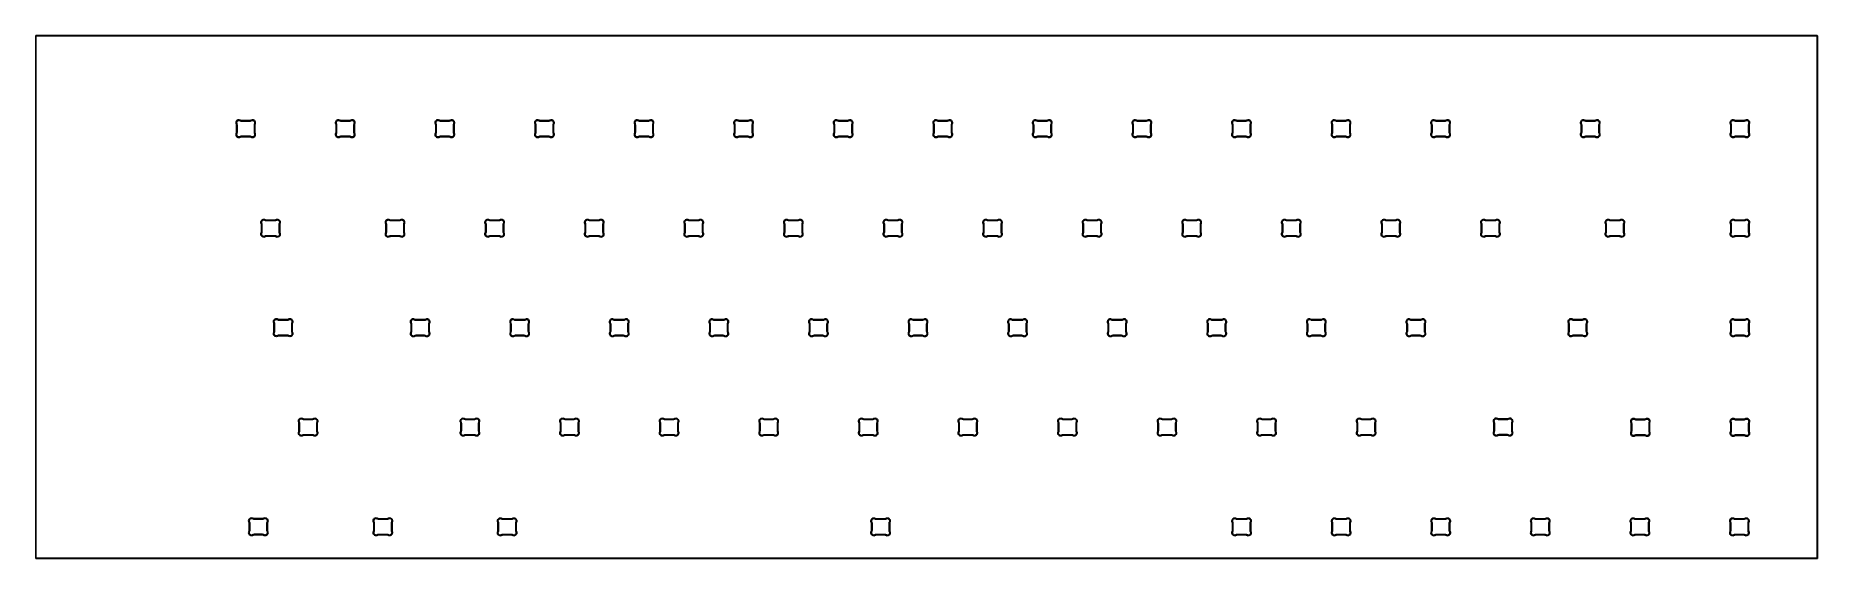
# Model space of a CAD drawing. Extents: x -0.9 to 12.5, y -6 to -2.
import ezdxf

# ---------------------------------------------------------------- set-up
doc = ezdxf.new("R2010")
doc.units = 0
doc.header["$MEASUREMENT"] = 0
doc.layers.add('BLACK', color=7, linetype='CONTINUOUS')

msp = doc.modelspace()

# ---------------------------------------------------------------- linework, layer by layer
at = {"layer": 'BLACK', "linetype": 'CONTINUOUS'}
for p, q in [((-0.922, -2.029), (-0.922, -2.028)), ((-0.922, -2.028), (-0.921, -2.028)), ((-0.922, -5.966), (-0.922, -2.029)), ((-0.922, -2.029), (-0.922, -2.029)), ((-0.921, -2.028), (12.496, -2.028)), ((-0.92, -2.03), (-0.92, -5.965)), ((12.495, -2.03), (-0.92, -2.03)), ((12.495, -5.965), (12.495, -2.03)), ((12.496, -2.028), (12.497, -2.029)), ((12.496, -2.028), (12.496, -2.028)), ((12.497, -2.029), (12.497, -2.029)), ((12.497, -2.029), (12.497, -5.966)), ((0.587, -2.683), (0.588, -2.678)), ((0.587, -2.689), (0.587, -2.683)), ((0.588, -2.678), (0.59, -2.673)), ((0.59, -2.673), (0.594, -2.668)), ((0.592, -2.677), (0.591, -2.681)), ((0.591, -2.681), (0.591, -2.686)), ((0.595, -2.673), (0.592, -2.677)), ((0.594, -2.668), (0.598, -2.665)), ((0.598, -2.67), (0.595, -2.673)), ((0.598, -2.665), (0.603, -2.663)), ((0.602, -2.668), (0.598, -2.67)), ((0.607, -2.667), (0.602, -2.668)), ((0.603, -2.663), (0.609, -2.663)), ((0.611, -2.667), (0.607, -2.667)), ((0.609, -2.663), (0.614, -2.664)), ((0.616, -2.668), (0.611, -2.667)), ((0.614, -2.664), (0.619, -2.666)), ((0.617, -2.669), (0.616, -2.668)), ((0.621, -2.671), (0.617, -2.669)), ((0.617, -2.669), (0.617, -2.669)), ((0.617, -2.669), (0.617, -2.669)), ((0.617, -2.669), (0.617, -2.669)), ((0.617, -2.669), (0.617, -2.669)), ((0.619, -2.666), (0.619, -2.666)), ((0.619, -2.666), (0.619, -2.666)), ((0.619, -2.666), (0.619, -2.666)), ((0.619, -2.666), (0.619, -2.666)), ((0.619, -2.666), (0.619, -2.666)), ((0.619, -2.666), (0.621, -2.666)), ((0.621, -2.666), (0.624, -2.668)), ((0.625, -2.672), (0.621, -2.671)), ((0.624, -2.668), (0.627, -2.668)), ((0.628, -2.672), (0.625, -2.672)), ((0.627, -2.668), (0.628, -2.668)), ((0.628, -2.668), (0.628, -2.668)), ((0.628, -2.668), (0.628, -2.668)), ((0.628, -2.668), (0.691, -2.668)), ((0.691, -2.672), (0.628, -2.672)), ((0.628, -2.672), (0.628, -2.672)), ((0.691, -2.668), (0.691, -2.668)), ((0.691, -2.668), (0.691, -2.668)), ((0.691, -2.668), (0.691, -2.668)), ((0.691, -2.668), (0.693, -2.668)), ((0.695, -2.672), (0.691, -2.672)), ((0.691, -2.672), (0.691, -2.672)), ((0.691, -2.672), (0.691, -2.672)), ((0.693, -2.668), (0.696, -2.668)), ((0.698, -2.671), (0.695, -2.672)), ((0.696, -2.668), (0.699, -2.666)), ((0.702, -2.669), (0.698, -2.671)), ((0.699, -2.666), (0.7, -2.666)), ((0.7, -2.666), (0.705, -2.664)), ((0.7, -2.666), (0.7, -2.666)), ((0.7, -2.666), (0.7, -2.666)), ((0.7, -2.666), (0.7, -2.666)), ((0.704, -2.668), (0.702, -2.669)), ((0.702, -2.669), (0.702, -2.669)), ((0.702, -2.669), (0.702, -2.669)), ((0.702, -2.669), (0.702, -2.669)), ((0.708, -2.667), (0.704, -2.668)), ((0.705, -2.664), (0.71, -2.663)), ((0.713, -2.667), (0.708, -2.667)), ((0.71, -2.663), (0.716, -2.663)), ((0.717, -2.668), (0.713, -2.667)), ((0.716, -2.663), (0.721, -2.665)), ((0.721, -2.67), (0.717, -2.668)), ((0.721, -2.665), (0.726, -2.668)), ((0.725, -2.673), (0.721, -2.67)), ((0.727, -2.677), (0.725, -2.673)), ((0.726, -2.668), (0.729, -2.673)), ((0.728, -2.681), (0.727, -2.677)), ((0.729, -2.686), (0.728, -2.681)), ((0.729, -2.673), (0.731, -2.678)), ((0.731, -2.678), (0.732, -2.683)), ((0.732, -2.683), (0.732, -2.689)), ((1.337, -2.683), (1.338, -2.678)), ((1.337, -2.689), (1.337, -2.683)), ((1.338, -2.678), (1.34, -2.673)), ((1.34, -2.673), (1.344, -2.668)), ((1.342, -2.677), (1.341, -2.681)), ((1.341, -2.681), (1.341, -2.686)), ((1.345, -2.673), (1.342, -2.677)), ((1.344, -2.668), (1.348, -2.665)), ((1.348, -2.67), (1.345, -2.673)), ((1.348, -2.665), (1.353, -2.663)), ((1.352, -2.668), (1.348, -2.67)), ((1.357, -2.667), (1.352, -2.668)), ((1.353, -2.663), (1.359, -2.663)), ((1.361, -2.667), (1.357, -2.667)), ((1.359, -2.663), (1.364, -2.664)), ((1.366, -2.668), (1.361, -2.667)), ((1.364, -2.664), (1.369, -2.666)), ((1.367, -2.669), (1.366, -2.668)), ((1.371, -2.671), (1.367, -2.669)), ((1.367, -2.669), (1.367, -2.669)), ((1.367, -2.669), (1.367, -2.669)), ((1.367, -2.669), (1.367, -2.669)), ((1.367, -2.669), (1.367, -2.669)), ((1.369, -2.666), (1.369, -2.666)), ((1.369, -2.666), (1.369, -2.666)), ((1.369, -2.666), (1.369, -2.666)), ((1.369, -2.666), (1.369, -2.666)), ((1.369, -2.666), (1.369, -2.666)), ((1.369, -2.666), (1.371, -2.666)), ((1.371, -2.666), (1.374, -2.668)), ((1.375, -2.672), (1.371, -2.671)), ((1.374, -2.668), (1.377, -2.668)), ((1.378, -2.672), (1.375, -2.672)), ((1.377, -2.668), (1.378, -2.668)), ((1.378, -2.668), (1.378, -2.668)), ((1.378, -2.668), (1.378, -2.668)), ((1.378, -2.668), (1.441, -2.668)), ((1.441, -2.672), (1.378, -2.672)), ((1.378, -2.672), (1.378, -2.672)), ((1.441, -2.668), (1.441, -2.668)), ((1.441, -2.668), (1.441, -2.668)), ((1.441, -2.668), (1.441, -2.668)), ((1.441, -2.668), (1.443, -2.668)), ((1.445, -2.672), (1.441, -2.672)), ((1.441, -2.672), (1.441, -2.672)), ((1.441, -2.672), (1.441, -2.672)), ((1.443, -2.668), (1.446, -2.668)), ((1.448, -2.671), (1.445, -2.672)), ((1.446, -2.668), (1.449, -2.666)), ((1.452, -2.669), (1.448, -2.671)), ((1.449, -2.666), (1.45, -2.666)), ((1.45, -2.666), (1.455, -2.664)), ((1.45, -2.666), (1.45, -2.666)), ((1.45, -2.666), (1.45, -2.666)), ((1.45, -2.666), (1.45, -2.666)), ((1.454, -2.668), (1.452, -2.669)), ((1.452, -2.669), (1.452, -2.669)), ((1.452, -2.669), (1.452, -2.669)), ((1.452, -2.669), (1.452, -2.669)), ((1.458, -2.667), (1.454, -2.668)), ((1.455, -2.664), (1.46, -2.663)), ((1.463, -2.667), (1.458, -2.667)), ((1.46, -2.663), (1.466, -2.663)), ((1.467, -2.668), (1.463, -2.667)), ((1.466, -2.663), (1.471, -2.665)), ((1.471, -2.67), (1.467, -2.668)), ((1.471, -2.665), (1.476, -2.668)), ((1.475, -2.673), (1.471, -2.67)), ((1.477, -2.677), (1.475, -2.673)), ((1.476, -2.668), (1.479, -2.673)), ((1.478, -2.681), (1.477, -2.677)), ((1.479, -2.686), (1.478, -2.681)), ((1.479, -2.673), (1.481, -2.678)), ((1.481, -2.678), (1.482, -2.683)), ((1.482, -2.683), (1.482, -2.689)), ((2.087, -2.683), (2.088, -2.678)), ((2.087, -2.689), (2.087, -2.683)), ((2.088, -2.678), (2.09, -2.673)), ((2.09, -2.673), (2.094, -2.668)), ((2.092, -2.677), (2.091, -2.681)), ((2.091, -2.681), (2.091, -2.686)), ((2.095, -2.673), (2.092, -2.677)), ((2.094, -2.668), (2.098, -2.665)), ((2.098, -2.67), (2.095, -2.673)), ((2.098, -2.665), (2.103, -2.663)), ((2.102, -2.668), (2.098, -2.67)), ((2.107, -2.667), (2.102, -2.668)), ((2.103, -2.663), (2.109, -2.663)), ((2.111, -2.667), (2.107, -2.667)), ((2.109, -2.663), (2.114, -2.664)), ((2.116, -2.668), (2.111, -2.667)), ((2.114, -2.664), (2.119, -2.666)), ((2.117, -2.669), (2.116, -2.668)), ((2.121, -2.671), (2.117, -2.669)), ((2.117, -2.669), (2.117, -2.669)), ((2.117, -2.669), (2.117, -2.669)), ((2.117, -2.669), (2.117, -2.669)), ((2.117, -2.669), (2.117, -2.669)), ((2.119, -2.666), (2.119, -2.666)), ((2.119, -2.666), (2.119, -2.666)), ((2.119, -2.666), (2.119, -2.666)), ((2.119, -2.666), (2.119, -2.666)), ((2.119, -2.666), (2.119, -2.666)), ((2.119, -2.666), (2.121, -2.666)), ((2.121, -2.666), (2.124, -2.668)), ((2.125, -2.672), (2.121, -2.671)), ((2.124, -2.668), (2.127, -2.668)), ((2.128, -2.672), (2.125, -2.672)), ((2.127, -2.668), (2.128, -2.668)), ((2.128, -2.668), (2.128, -2.668)), ((2.128, -2.668), (2.128, -2.668)), ((2.128, -2.668), (2.191, -2.668)), ((2.191, -2.672), (2.128, -2.672)), ((2.128, -2.672), (2.128, -2.672)), ((2.191, -2.668), (2.191, -2.668)), ((2.191, -2.668), (2.191, -2.668)), ((2.191, -2.668), (2.191, -2.668)), ((2.191, -2.668), (2.193, -2.668)), ((2.195, -2.672), (2.191, -2.672)), ((2.191, -2.672), (2.191, -2.672)), ((2.191, -2.672), (2.191, -2.672)), ((2.193, -2.668), (2.196, -2.668)), ((2.198, -2.671), (2.195, -2.672)), ((2.196, -2.668), (2.199, -2.666)), ((2.202, -2.669), (2.198, -2.671)), ((2.199, -2.666), (2.2, -2.666)), ((2.2, -2.666), (2.205, -2.664)), ((2.2, -2.666), (2.2, -2.666)), ((2.2, -2.666), (2.2, -2.666)), ((2.2, -2.666), (2.2, -2.666)), ((2.204, -2.668), (2.202, -2.669)), ((2.202, -2.669), (2.202, -2.669)), ((2.202, -2.669), (2.202, -2.669)), ((2.202, -2.669), (2.202, -2.669)), ((2.208, -2.667), (2.204, -2.668)), ((2.205, -2.664), (2.21, -2.663)), ((2.213, -2.667), (2.208, -2.667)), ((2.21, -2.663), (2.216, -2.663)), ((2.217, -2.668), (2.213, -2.667)), ((2.216, -2.663), (2.221, -2.665)), ((2.221, -2.67), (2.217, -2.668)), ((2.221, -2.665), (2.226, -2.668)), ((2.225, -2.673), (2.221, -2.67)), ((2.227, -2.677), (2.225, -2.673)), ((2.226, -2.668), (2.229, -2.673)), ((2.228, -2.681), (2.227, -2.677)), ((2.229, -2.686), (2.228, -2.681)), ((2.229, -2.673), (2.231, -2.678)), ((2.231, -2.678), (2.232, -2.683)), ((2.232, -2.683), (2.232, -2.689)), ((2.837, -2.683), (2.838, -2.678)), ((2.837, -2.689), (2.837, -2.683)), ((2.838, -2.678), (2.84, -2.673)), ((2.84, -2.673), (2.844, -2.668)), ((2.842, -2.677), (2.841, -2.681)), ((2.841, -2.681), (2.841, -2.686)), ((2.845, -2.673), (2.842, -2.677)), ((2.844, -2.668), (2.848, -2.665)), ((2.848, -2.67), (2.845, -2.673)), ((2.848, -2.665), (2.853, -2.663)), ((2.852, -2.668), (2.848, -2.67)), ((2.857, -2.667), (2.852, -2.668)), ((2.853, -2.663), (2.859, -2.663)), ((2.861, -2.667), (2.857, -2.667)), ((2.859, -2.663), (2.864, -2.664)), ((2.866, -2.668), (2.861, -2.667)), ((2.864, -2.664), (2.869, -2.666)), ((2.867, -2.669), (2.866, -2.668)), ((2.871, -2.671), (2.867, -2.669)), ((2.867, -2.669), (2.867, -2.669)), ((2.867, -2.669), (2.867, -2.669)), ((2.867, -2.669), (2.867, -2.669)), ((2.867, -2.669), (2.867, -2.669)), ((2.869, -2.666), (2.869, -2.666)), ((2.869, -2.666), (2.869, -2.666)), ((2.869, -2.666), (2.869, -2.666)), ((2.869, -2.666), (2.869, -2.666)), ((2.869, -2.666), (2.869, -2.666)), ((2.869, -2.666), (2.871, -2.666)), ((2.871, -2.666), (2.874, -2.668)), ((2.875, -2.672), (2.871, -2.671)), ((2.874, -2.668), (2.877, -2.668)), ((2.878, -2.672), (2.875, -2.672)), ((2.877, -2.668), (2.878, -2.668)), ((2.878, -2.668), (2.878, -2.668)), ((2.878, -2.668), (2.878, -2.668)), ((2.878, -2.668), (2.941, -2.668)), ((2.941, -2.672), (2.878, -2.672)), ((2.878, -2.672), (2.878, -2.672)), ((2.941, -2.668), (2.941, -2.668)), ((2.941, -2.668), (2.941, -2.668)), ((2.941, -2.668), (2.941, -2.668)), ((2.941, -2.668), (2.943, -2.668)), ((2.945, -2.672), (2.941, -2.672)), ((2.941, -2.672), (2.941, -2.672)), ((2.941, -2.672), (2.941, -2.672)), ((2.943, -2.668), (2.946, -2.668)), ((2.948, -2.671), (2.945, -2.672)), ((2.946, -2.668), (2.949, -2.666)), ((2.952, -2.669), (2.948, -2.671)), ((2.949, -2.666), (2.95, -2.666)), ((2.95, -2.666), (2.955, -2.664)), ((2.95, -2.666), (2.95, -2.666)), ((2.95, -2.666), (2.95, -2.666)), ((2.95, -2.666), (2.95, -2.666)), ((2.954, -2.668), (2.952, -2.669)), ((2.952, -2.669), (2.952, -2.669)), ((2.952, -2.669), (2.952, -2.669)), ((2.952, -2.669), (2.952, -2.669)), ((2.958, -2.667), (2.954, -2.668)), ((2.955, -2.664), (2.96, -2.663)), ((2.963, -2.667), (2.958, -2.667)), ((2.96, -2.663), (2.966, -2.663)), ((2.967, -2.668), (2.963, -2.667)), ((2.966, -2.663), (2.971, -2.665)), ((2.971, -2.67), (2.967, -2.668)), ((2.971, -2.665), (2.976, -2.668)), ((2.975, -2.673), (2.971, -2.67)), ((2.977, -2.677), (2.975, -2.673)), ((2.976, -2.668), (2.979, -2.673)), ((2.978, -2.681), (2.977, -2.677)), ((2.979, -2.686), (2.978, -2.681)), ((2.979, -2.673), (2.981, -2.678)), ((2.981, -2.678), (2.982, -2.683)), ((2.982, -2.683), (2.982, -2.689)), ((3.587, -2.683), (3.588, -2.678)), ((3.587, -2.689), (3.587, -2.683)), ((3.588, -2.678), (3.59, -2.673)), ((3.59, -2.673), (3.594, -2.668)), ((3.592, -2.677), (3.591, -2.681)), ((3.591, -2.681), (3.591, -2.686)), ((3.595, -2.673), (3.592, -2.677)), ((3.594, -2.668), (3.598, -2.665)), ((3.598, -2.67), (3.595, -2.673)), ((3.598, -2.665), (3.603, -2.663)), ((3.602, -2.668), (3.598, -2.67)), ((3.607, -2.667), (3.602, -2.668)), ((3.603, -2.663), (3.609, -2.663)), ((3.611, -2.667), (3.607, -2.667)), ((3.609, -2.663), (3.614, -2.664)), ((3.616, -2.668), (3.611, -2.667)), ((3.614, -2.664), (3.619, -2.666)), ((3.617, -2.669), (3.616, -2.668)), ((3.621, -2.671), (3.617, -2.669)), ((3.617, -2.669), (3.617, -2.669)), ((3.617, -2.669), (3.617, -2.669)), ((3.617, -2.669), (3.617, -2.669)), ((3.617, -2.669), (3.617, -2.669)), ((3.619, -2.666), (3.619, -2.666)), ((3.619, -2.666), (3.619, -2.666)), ((3.619, -2.666), (3.619, -2.666)), ((3.619, -2.666), (3.619, -2.666)), ((3.619, -2.666), (3.619, -2.666)), ((3.619, -2.666), (3.621, -2.666)), ((3.621, -2.666), (3.624, -2.668)), ((3.625, -2.672), (3.621, -2.671)), ((3.624, -2.668), (3.627, -2.668)), ((3.628, -2.672), (3.625, -2.672)), ((3.627, -2.668), (3.628, -2.668)), ((3.628, -2.668), (3.628, -2.668)), ((3.628, -2.668), (3.628, -2.668)), ((3.628, -2.668), (3.691, -2.668)), ((3.691, -2.672), (3.628, -2.672)), ((3.628, -2.672), (3.628, -2.672)), ((3.691, -2.668), (3.691, -2.668)), ((3.691, -2.668), (3.691, -2.668)), ((3.691, -2.668), (3.691, -2.668)), ((3.691, -2.668), (3.693, -2.668)), ((3.695, -2.672), (3.691, -2.672)), ((3.691, -2.672), (3.691, -2.672)), ((3.691, -2.672), (3.691, -2.672)), ((3.693, -2.668), (3.696, -2.668)), ((3.698, -2.671), (3.695, -2.672)), ((3.696, -2.668), (3.699, -2.666)), ((3.702, -2.669), (3.698, -2.671)), ((3.699, -2.666), (3.7, -2.666)), ((3.7, -2.666), (3.705, -2.664)), ((3.7, -2.666), (3.7, -2.666)), ((3.7, -2.666), (3.7, -2.666)), ((3.7, -2.666), (3.7, -2.666)), ((3.704, -2.668), (3.702, -2.669)), ((3.702, -2.669), (3.702, -2.669)), ((3.702, -2.669), (3.702, -2.669)), ((3.702, -2.669), (3.702, -2.669)), ((3.708, -2.667), (3.704, -2.668)), ((3.705, -2.664), (3.71, -2.663)), ((3.713, -2.667), (3.708, -2.667)), ((3.71, -2.663), (3.716, -2.663)), ((3.717, -2.668), (3.713, -2.667)), ((3.716, -2.663), (3.721, -2.665)), ((3.721, -2.67), (3.717, -2.668)), ((3.721, -2.665), (3.726, -2.668)), ((3.725, -2.673), (3.721, -2.67)), ((3.727, -2.677), (3.725, -2.673)), ((3.726, -2.668), (3.729, -2.673)), ((3.728, -2.681), (3.727, -2.677)), ((3.729, -2.686), (3.728, -2.681)), ((3.729, -2.673), (3.731, -2.678)), ((3.731, -2.678), (3.732, -2.683)), ((3.732, -2.683), (3.732, -2.689)), ((4.337, -2.683), (4.338, -2.678)), ((4.337, -2.689), (4.337, -2.683)), ((4.338, -2.678), (4.34, -2.673)), ((4.34, -2.673), (4.344, -2.668)), ((4.342, -2.677), (4.341, -2.681)), ((4.341, -2.681), (4.341, -2.686)), ((4.345, -2.673), (4.342, -2.677)), ((4.344, -2.668), (4.348, -2.665)), ((4.348, -2.67), (4.345, -2.673)), ((4.348, -2.665), (4.353, -2.663)), ((4.352, -2.668), (4.348, -2.67)), ((4.357, -2.667), (4.352, -2.668)), ((4.353, -2.663), (4.359, -2.663)), ((4.361, -2.667), (4.357, -2.667)), ((4.359, -2.663), (4.364, -2.664)), ((4.366, -2.668), (4.361, -2.667)), ((4.364, -2.664), (4.369, -2.666)), ((4.367, -2.669), (4.366, -2.668)), ((4.371, -2.671), (4.367, -2.669)), ((4.367, -2.669), (4.367, -2.669)), ((4.367, -2.669), (4.367, -2.669)), ((4.367, -2.669), (4.367, -2.669)), ((4.367, -2.669), (4.367, -2.669)), ((4.369, -2.666), (4.369, -2.666)), ((4.369, -2.666), (4.369, -2.666)), ((4.369, -2.666), (4.369, -2.666)), ((4.369, -2.666), (4.369, -2.666)), ((4.369, -2.666), (4.369, -2.666)), ((4.369, -2.666), (4.371, -2.666)), ((4.371, -2.666), (4.374, -2.668)), ((4.375, -2.672), (4.371, -2.671)), ((4.374, -2.668), (4.377, -2.668)), ((4.378, -2.672), (4.375, -2.672)), ((4.377, -2.668), (4.378, -2.668)), ((4.378, -2.668), (4.378, -2.668)), ((4.378, -2.668), (4.378, -2.668)), ((4.378, -2.668), (4.441, -2.668)), ((4.441, -2.672), (4.378, -2.672)), ((4.378, -2.672), (4.378, -2.672)), ((4.441, -2.668), (4.441, -2.668)), ((4.441, -2.668), (4.441, -2.668)), ((4.441, -2.668), (4.441, -2.668)), ((4.441, -2.668), (4.443, -2.668)), ((4.445, -2.672), (4.441, -2.672)), ((4.441, -2.672), (4.441, -2.672)), ((4.441, -2.672), (4.441, -2.672)), ((4.443, -2.668), (4.446, -2.668)), ((4.448, -2.671), (4.445, -2.672)), ((4.446, -2.668), (4.449, -2.666)), ((4.452, -2.669), (4.448, -2.671)), ((4.449, -2.666), (4.45, -2.666)), ((4.45, -2.666), (4.455, -2.664)), ((4.45, -2.666), (4.45, -2.666)), ((4.45, -2.666), (4.45, -2.666)), ((4.45, -2.666), (4.45, -2.666)), ((4.454, -2.668), (4.452, -2.669)), ((4.452, -2.669), (4.452, -2.669)), ((4.452, -2.669), (4.452, -2.669)), ((4.452, -2.669), (4.452, -2.669)), ((4.458, -2.667), (4.454, -2.668)), ((4.455, -2.664), (4.46, -2.663)), ((4.463, -2.667), (4.458, -2.667)), ((4.46, -2.663), (4.466, -2.663)), ((4.467, -2.668), (4.463, -2.667)), ((4.466, -2.663), (4.471, -2.665)), ((4.471, -2.67), (4.467, -2.668)), ((4.471, -2.665), (4.476, -2.668)), ((4.475, -2.673), (4.471, -2.67)), ((4.477, -2.677), (4.475, -2.673)), ((4.476, -2.668), (4.479, -2.673)), ((4.478, -2.681), (4.477, -2.677)), ((4.479, -2.686), (4.478, -2.681)), ((4.479, -2.673), (4.481, -2.678)), ((4.481, -2.678), (4.482, -2.683)), ((4.482, -2.683), (4.482, -2.689)), ((5.087, -2.683), (5.088, -2.678)), ((5.087, -2.689), (5.087, -2.683)), ((5.088, -2.678), (5.09, -2.673)), ((5.09, -2.673), (5.094, -2.668)), ((5.092, -2.677), (5.091, -2.681)), ((5.091, -2.681), (5.091, -2.686)), ((5.095, -2.673), (5.092, -2.677)), ((5.094, -2.668), (5.098, -2.665)), ((5.098, -2.67), (5.095, -2.673)), ((5.098, -2.665), (5.103, -2.663)), ((5.102, -2.668), (5.098, -2.67)), ((5.107, -2.667), (5.102, -2.668)), ((5.103, -2.663), (5.109, -2.663)), ((5.111, -2.667), (5.107, -2.667)), ((5.109, -2.663), (5.114, -2.664)), ((5.116, -2.668), (5.111, -2.667)), ((5.114, -2.664), (5.119, -2.666)), ((5.117, -2.669), (5.116, -2.668)), ((5.121, -2.671), (5.117, -2.669)), ((5.117, -2.669), (5.117, -2.669)), ((5.117, -2.669), (5.117, -2.669)), ((5.117, -2.669), (5.117, -2.669)), ((5.117, -2.669), (5.117, -2.669)), ((5.119, -2.666), (5.119, -2.666)), ((5.119, -2.666), (5.119, -2.666)), ((5.119, -2.666), (5.119, -2.666)), ((5.119, -2.666), (5.119, -2.666)), ((5.119, -2.666), (5.119, -2.666)), ((5.119, -2.666), (5.121, -2.666)), ((5.121, -2.666), (5.124, -2.668)), ((5.125, -2.672), (5.121, -2.671)), ((5.124, -2.668), (5.127, -2.668)), ((5.128, -2.672), (5.125, -2.672)), ((5.127, -2.668), (5.128, -2.668)), ((5.128, -2.668), (5.128, -2.668)), ((5.128, -2.668), (5.128, -2.668)), ((5.128, -2.668), (5.191, -2.668)), ((5.191, -2.672), (5.128, -2.672)), ((5.128, -2.672), (5.128, -2.672)), ((5.191, -2.668), (5.191, -2.668)), ((5.191, -2.668), (5.191, -2.668)), ((5.191, -2.668), (5.191, -2.668)), ((5.191, -2.668), (5.193, -2.668)), ((5.195, -2.672), (5.191, -2.672)), ((5.191, -2.672), (5.191, -2.672)), ((5.191, -2.672), (5.191, -2.672)), ((5.193, -2.668), (5.196, -2.668)), ((5.198, -2.671), (5.195, -2.672)), ((5.196, -2.668), (5.199, -2.666)), ((5.202, -2.669), (5.198, -2.671)), ((5.199, -2.666), (5.2, -2.666)), ((5.2, -2.666), (5.205, -2.664)), ((5.2, -2.666), (5.2, -2.666)), ((5.2, -2.666), (5.2, -2.666)), ((5.2, -2.666), (5.2, -2.666)), ((5.204, -2.668), (5.202, -2.669)), ((5.202, -2.669), (5.202, -2.669)), ((5.202, -2.669), (5.202, -2.669)), ((5.202, -2.669), (5.202, -2.669)), ((5.208, -2.667), (5.204, -2.668)), ((5.205, -2.664), (5.21, -2.663)), ((5.213, -2.667), (5.208, -2.667)), ((5.21, -2.663), (5.216, -2.663)), ((5.217, -2.668), (5.213, -2.667)), ((5.216, -2.663), (5.221, -2.665)), ((5.221, -2.67), (5.217, -2.668)), ((5.221, -2.665), (5.226, -2.668)), ((5.225, -2.673), (5.221, -2.67)), ((5.227, -2.677), (5.225, -2.673)), ((5.226, -2.668), (5.229, -2.673)), ((5.228, -2.681), (5.227, -2.677)), ((5.229, -2.686), (5.228, -2.681)), ((5.229, -2.673), (5.231, -2.678)), ((5.231, -2.678), (5.232, -2.683)), ((5.232, -2.683), (5.232, -2.689)), ((5.837, -2.683), (5.838, -2.678)), ((5.837, -2.689), (5.837, -2.683)), ((5.838, -2.678), (5.84, -2.673)), ((5.84, -2.673), (5.844, -2.668)), ((5.842, -2.677), (5.841, -2.681)), ((5.841, -2.681), (5.841, -2.686)), ((5.845, -2.673), (5.842, -2.677)), ((5.844, -2.668), (5.848, -2.665)), ((5.848, -2.67), (5.845, -2.673)), ((5.848, -2.665), (5.853, -2.663)), ((5.852, -2.668), (5.848, -2.67)), ((5.857, -2.667), (5.852, -2.668)), ((5.853, -2.663), (5.859, -2.663)), ((5.861, -2.667), (5.857, -2.667)), ((5.859, -2.663), (5.864, -2.664)), ((5.866, -2.668), (5.861, -2.667)), ((5.864, -2.664), (5.869, -2.666)), ((5.867, -2.669), (5.866, -2.668)), ((5.871, -2.671), (5.867, -2.669)), ((5.867, -2.669), (5.867, -2.669)), ((5.867, -2.669), (5.867, -2.669)), ((5.867, -2.669), (5.867, -2.669)), ((5.867, -2.669), (5.867, -2.669)), ((5.869, -2.666), (5.869, -2.666)), ((5.869, -2.666), (5.869, -2.666)), ((5.869, -2.666), (5.869, -2.666)), ((5.869, -2.666), (5.869, -2.666)), ((5.869, -2.666), (5.869, -2.666)), ((5.869, -2.666), (5.871, -2.666)), ((5.871, -2.666), (5.874, -2.668)), ((5.875, -2.672), (5.871, -2.671)), ((5.874, -2.668), (5.877, -2.668)), ((5.878, -2.672), (5.875, -2.672)), ((5.877, -2.668), (5.878, -2.668)), ((5.878, -2.668), (5.878, -2.668)), ((5.878, -2.668), (5.878, -2.668)), ((5.878, -2.668), (5.941, -2.668)), ((5.941, -2.672), (5.878, -2.672)), ((5.878, -2.672), (5.878, -2.672)), ((5.941, -2.668), (5.941, -2.668)), ((5.941, -2.668), (5.941, -2.668)), ((5.941, -2.668), (5.941, -2.668)), ((5.941, -2.668), (5.943, -2.668)), ((5.945, -2.672), (5.941, -2.672)), ((5.941, -2.672), (5.941, -2.672)), ((5.941, -2.672), (5.941, -2.672)), ((5.943, -2.668), (5.946, -2.668)), ((5.948, -2.671), (5.945, -2.672)), ((5.946, -2.668), (5.949, -2.666)), ((5.952, -2.669), (5.948, -2.671)), ((5.949, -2.666), (5.95, -2.666)), ((5.95, -2.666), (5.955, -2.664)), ((5.95, -2.666), (5.95, -2.666)), ((5.95, -2.666), (5.95, -2.666)), ((5.95, -2.666), (5.95, -2.666)), ((5.954, -2.668), (5.952, -2.669)), ((5.952, -2.669), (5.952, -2.669)), ((5.952, -2.669), (5.952, -2.669)), ((5.952, -2.669), (5.952, -2.669)), ((5.958, -2.667), (5.954, -2.668)), ((5.955, -2.664), (5.96, -2.663)), ((5.963, -2.667), (5.958, -2.667)), ((5.96, -2.663), (5.966, -2.663)), ((5.967, -2.668), (5.963, -2.667)), ((5.966, -2.663), (5.971, -2.665)), ((5.971, -2.67), (5.967, -2.668)), ((5.971, -2.665), (5.976, -2.668)), ((5.975, -2.673), (5.971, -2.67)), ((5.977, -2.677), (5.975, -2.673)), ((5.976, -2.668), (5.979, -2.673)), ((5.978, -2.681), (5.977, -2.677)), ((5.979, -2.686), (5.978, -2.681)), ((5.979, -2.673), (5.981, -2.678)), ((5.981, -2.678), (5.982, -2.683)), ((5.982, -2.683), (5.982, -2.689)), ((6.587, -2.683), (6.588, -2.678)), ((6.587, -2.689), (6.587, -2.683)), ((6.588, -2.678), (6.59, -2.673)), ((6.59, -2.673), (6.594, -2.668)), ((6.592, -2.677), (6.591, -2.681)), ((6.591, -2.681), (6.591, -2.686)), ((6.595, -2.673), (6.592, -2.677)), ((6.594, -2.668), (6.598, -2.665)), ((6.598, -2.67), (6.595, -2.673)), ((6.598, -2.665), (6.603, -2.663)), ((6.602, -2.668), (6.598, -2.67)), ((6.607, -2.667), (6.602, -2.668)), ((6.603, -2.663), (6.609, -2.663)), ((6.611, -2.667), (6.607, -2.667)), ((6.609, -2.663), (6.614, -2.664)), ((6.616, -2.668), (6.611, -2.667)), ((6.614, -2.664), (6.619, -2.666)), ((6.617, -2.669), (6.616, -2.668)), ((6.621, -2.671), (6.617, -2.669)), ((6.617, -2.669), (6.617, -2.669)), ((6.617, -2.669), (6.617, -2.669)), ((6.617, -2.669), (6.617, -2.669)), ((6.617, -2.669), (6.617, -2.669)), ((6.619, -2.666), (6.619, -2.666)), ((6.619, -2.666), (6.619, -2.666)), ((6.619, -2.666), (6.619, -2.666)), ((6.619, -2.666), (6.619, -2.666)), ((6.619, -2.666), (6.619, -2.666)), ((6.619, -2.666), (6.621, -2.666)), ((6.621, -2.666), (6.624, -2.668)), ((6.625, -2.672), (6.621, -2.671)), ((6.624, -2.668), (6.627, -2.668)), ((6.628, -2.672), (6.625, -2.672)), ((6.627, -2.668), (6.628, -2.668)), ((6.628, -2.668), (6.628, -2.668)), ((6.628, -2.668), (6.628, -2.668)), ((6.628, -2.668), (6.691, -2.668)), ((6.691, -2.672), (6.628, -2.672)), ((6.628, -2.672), (6.628, -2.672)), ((6.691, -2.668), (6.691, -2.668)), ((6.691, -2.668), (6.691, -2.668)), ((6.691, -2.668), (6.691, -2.668)), ((6.691, -2.668), (6.693, -2.668)), ((6.695, -2.672), (6.691, -2.672)), ((6.691, -2.672), (6.691, -2.672)), ((6.691, -2.672), (6.691, -2.672)), ((6.693, -2.668), (6.696, -2.668)), ((6.698, -2.671), (6.695, -2.672)), ((6.696, -2.668), (6.699, -2.666)), ((6.702, -2.669), (6.698, -2.671)), ((6.699, -2.666), (6.7, -2.666)), ((6.7, -2.666), (6.705, -2.664)), ((6.7, -2.666), (6.7, -2.666)), ((6.7, -2.666), (6.7, -2.666)), ((6.7, -2.666), (6.7, -2.666)), ((6.704, -2.668), (6.702, -2.669)), ((6.702, -2.669), (6.702, -2.669)), ((6.702, -2.669), (6.702, -2.669)), ((6.702, -2.669), (6.702, -2.669)), ((6.708, -2.667), (6.704, -2.668)), ((6.705, -2.664), (6.71, -2.663)), ((6.713, -2.667), (6.708, -2.667)), ((6.71, -2.663), (6.716, -2.663)), ((6.717, -2.668), (6.713, -2.667)), ((6.716, -2.663), (6.721, -2.665)), ((6.721, -2.67), (6.717, -2.668)), ((6.721, -2.665), (6.726, -2.668)), ((6.725, -2.673), (6.721, -2.67)), ((6.727, -2.677), (6.725, -2.673)), ((6.726, -2.668), (6.729, -2.673)), ((6.728, -2.681), (6.727, -2.677)), ((6.729, -2.686), (6.728, -2.681)), ((6.729, -2.673), (6.731, -2.678)), ((6.731, -2.678), (6.732, -2.683)), ((6.732, -2.683), (6.732, -2.689)), ((7.337, -2.683), (7.338, -2.678)), ((7.337, -2.689), (7.337, -2.683)), ((7.338, -2.678), (7.34, -2.673)), ((7.34, -2.673), (7.344, -2.668)), ((7.342, -2.677), (7.341, -2.681)), ((7.341, -2.681), (7.341, -2.686)), ((7.345, -2.673), (7.342, -2.677)), ((7.344, -2.668), (7.348, -2.665)), ((7.348, -2.67), (7.345, -2.673)), ((7.348, -2.665), (7.353, -2.663)), ((7.352, -2.668), (7.348, -2.67)), ((7.357, -2.667), (7.352, -2.668)), ((7.353, -2.663), (7.359, -2.663)), ((7.361, -2.667), (7.357, -2.667)), ((7.359, -2.663), (7.364, -2.664)), ((7.366, -2.668), (7.361, -2.667)), ((7.364, -2.664), (7.369, -2.666)), ((7.367, -2.669), (7.366, -2.668)), ((7.371, -2.671), (7.367, -2.669)), ((7.367, -2.669), (7.367, -2.669)), ((7.367, -2.669), (7.367, -2.669)), ((7.367, -2.669), (7.367, -2.669)), ((7.367, -2.669), (7.367, -2.669)), ((7.369, -2.666), (7.369, -2.666)), ((7.369, -2.666), (7.369, -2.666)), ((7.369, -2.666), (7.369, -2.666)), ((7.369, -2.666), (7.369, -2.666)), ((7.369, -2.666), (7.369, -2.666)), ((7.369, -2.666), (7.371, -2.666)), ((7.371, -2.666), (7.374, -2.668)), ((7.375, -2.672), (7.371, -2.671)), ((7.374, -2.668), (7.377, -2.668)), ((7.378, -2.672), (7.375, -2.672)), ((7.377, -2.668), (7.378, -2.668)), ((7.378, -2.668), (7.378, -2.668)), ((7.378, -2.668), (7.378, -2.668)), ((7.378, -2.668), (7.441, -2.668)), ((7.441, -2.672), (7.378, -2.672)), ((7.378, -2.672), (7.378, -2.672)), ((7.441, -2.668), (7.441, -2.668)), ((7.441, -2.668), (7.441, -2.668)), ((7.441, -2.668), (7.441, -2.668)), ((7.441, -2.668), (7.443, -2.668)), ((7.445, -2.672), (7.441, -2.672)), ((7.441, -2.672), (7.441, -2.672)), ((7.441, -2.672), (7.441, -2.672)), ((7.443, -2.668), (7.446, -2.668)), ((7.448, -2.671), (7.445, -2.672)), ((7.446, -2.668), (7.449, -2.666)), ((7.452, -2.669), (7.448, -2.671)), ((7.449, -2.666), (7.45, -2.666)), ((7.45, -2.666), (7.455, -2.664)), ((7.45, -2.666), (7.45, -2.666)), ((7.45, -2.666), (7.45, -2.666)), ((7.45, -2.666), (7.45, -2.666)), ((7.454, -2.668), (7.452, -2.669)), ((7.452, -2.669), (7.452, -2.669)), ((7.452, -2.669), (7.452, -2.669)), ((7.452, -2.669), (7.452, -2.669)), ((7.458, -2.667), (7.454, -2.668)), ((7.455, -2.664), (7.46, -2.663)), ((7.463, -2.667), (7.458, -2.667)), ((7.46, -2.663), (7.466, -2.663)), ((7.467, -2.668), (7.463, -2.667)), ((7.466, -2.663), (7.471, -2.665)), ((7.471, -2.67), (7.467, -2.668)), ((7.471, -2.665), (7.476, -2.668)), ((7.475, -2.673), (7.471, -2.67)), ((7.477, -2.677), (7.475, -2.673)), ((7.476, -2.668), (7.479, -2.673)), ((7.478, -2.681), (7.477, -2.677)), ((7.479, -2.686), (7.478, -2.681)), ((7.479, -2.673), (7.481, -2.678)), ((7.481, -2.678), (7.482, -2.683)), ((7.482, -2.683), (7.482, -2.689)), ((8.087, -2.683), (8.088, -2.678)), ((8.087, -2.689), (8.087, -2.683)), ((8.088, -2.678), (8.09, -2.673)), ((8.09, -2.673), (8.094, -2.668)), ((8.092, -2.677), (8.091, -2.681)), ((8.091, -2.681), (8.091, -2.686)), ((8.095, -2.673), (8.092, -2.677)), ((8.094, -2.668), (8.098, -2.665)), ((8.098, -2.67), (8.095, -2.673)), ((8.098, -2.665), (8.103, -2.663)), ((8.102, -2.668), (8.098, -2.67)), ((8.107, -2.667), (8.102, -2.668)), ((8.103, -2.663), (8.109, -2.663)), ((8.111, -2.667), (8.107, -2.667)), ((8.109, -2.663), (8.114, -2.664)), ((8.116, -2.668), (8.111, -2.667)), ((8.114, -2.664), (8.119, -2.666)), ((8.117, -2.669), (8.116, -2.668)), ((8.121, -2.671), (8.117, -2.669)), ((8.117, -2.669), (8.117, -2.669)), ((8.117, -2.669), (8.117, -2.669)), ((8.117, -2.669), (8.117, -2.669)), ((8.117, -2.669), (8.117, -2.669)), ((8.119, -2.666), (8.119, -2.666)), ((8.119, -2.666), (8.119, -2.666)), ((8.119, -2.666), (8.119, -2.666)), ((8.119, -2.666), (8.119, -2.666)), ((8.119, -2.666), (8.119, -2.666)), ((8.119, -2.666), (8.121, -2.666)), ((8.121, -2.666), (8.124, -2.668)), ((8.125, -2.672), (8.121, -2.671)), ((8.124, -2.668), (8.127, -2.668)), ((8.128, -2.672), (8.125, -2.672)), ((8.127, -2.668), (8.128, -2.668)), ((8.128, -2.668), (8.128, -2.668)), ((8.128, -2.668), (8.128, -2.668)), ((8.128, -2.668), (8.191, -2.668)), ((8.191, -2.672), (8.128, -2.672)), ((8.128, -2.672), (8.128, -2.672)), ((8.191, -2.668), (8.191, -2.668)), ((8.191, -2.668), (8.191, -2.668)), ((8.191, -2.668), (8.191, -2.668)), ((8.191, -2.668), (8.193, -2.668)), ((8.195, -2.672), (8.191, -2.672)), ((8.191, -2.672), (8.191, -2.672)), ((8.191, -2.672), (8.191, -2.672)), ((8.193, -2.668), (8.196, -2.668)), ((8.198, -2.671), (8.195, -2.672)), ((8.196, -2.668), (8.199, -2.666)), ((8.202, -2.669), (8.198, -2.671)), ((8.199, -2.666), (8.2, -2.666)), ((8.2, -2.666), (8.205, -2.664)), ((8.2, -2.666), (8.2, -2.666)), ((8.2, -2.666), (8.2, -2.666)), ((8.2, -2.666), (8.2, -2.666)), ((8.204, -2.668), (8.202, -2.669)), ((8.202, -2.669), (8.202, -2.669)), ((8.202, -2.669), (8.202, -2.669)), ((8.202, -2.669), (8.202, -2.669)), ((8.208, -2.667), (8.204, -2.668)), ((8.205, -2.664), (8.21, -2.663)), ((8.213, -2.667), (8.208, -2.667)), ((8.21, -2.663), (8.216, -2.663)), ((8.217, -2.668), (8.213, -2.667)), ((8.216, -2.663), (8.221, -2.665)), ((8.221, -2.67), (8.217, -2.668)), ((8.221, -2.665), (8.226, -2.668)), ((8.225, -2.673), (8.221, -2.67)), ((8.227, -2.677), (8.225, -2.673)), ((8.226, -2.668), (8.229, -2.673)), ((8.228, -2.681), (8.227, -2.677)), ((8.229, -2.686), (8.228, -2.681)), ((8.229, -2.673), (8.231, -2.678)), ((8.231, -2.678), (8.232, -2.683)), ((8.232, -2.683), (8.232, -2.689)), ((8.837, -2.683), (8.838, -2.678)), ((8.837, -2.689), (8.837, -2.683)), ((8.838, -2.678), (8.84, -2.673)), ((8.84, -2.673), (8.844, -2.668)), ((8.842, -2.677), (8.841, -2.681)), ((8.841, -2.681), (8.841, -2.686)), ((8.845, -2.673), (8.842, -2.677)), ((8.844, -2.668), (8.848, -2.665)), ((8.848, -2.67), (8.845, -2.673)), ((8.848, -2.665), (8.853, -2.663)), ((8.852, -2.668), (8.848, -2.67)), ((8.857, -2.667), (8.852, -2.668)), ((8.853, -2.663), (8.859, -2.663)), ((8.861, -2.667), (8.857, -2.667)), ((8.859, -2.663), (8.864, -2.664)), ((8.866, -2.668), (8.861, -2.667)), ((8.864, -2.664), (8.869, -2.666)), ((8.867, -2.669), (8.866, -2.668)), ((8.871, -2.671), (8.867, -2.669)), ((8.867, -2.669), (8.867, -2.669)), ((8.867, -2.669), (8.867, -2.669)), ((8.867, -2.669), (8.867, -2.669)), ((8.867, -2.669), (8.867, -2.669)), ((8.869, -2.666), (8.869, -2.666)), ((8.869, -2.666), (8.869, -2.666)), ((8.869, -2.666), (8.869, -2.666)), ((8.869, -2.666), (8.869, -2.666)), ((8.869, -2.666), (8.869, -2.666)), ((8.869, -2.666), (8.871, -2.666)), ((8.871, -2.666), (8.874, -2.668)), ((8.875, -2.672), (8.871, -2.671)), ((8.874, -2.668), (8.877, -2.668)), ((8.878, -2.672), (8.875, -2.672)), ((8.877, -2.668), (8.878, -2.668)), ((8.878, -2.668), (8.878, -2.668)), ((8.878, -2.668), (8.878, -2.668)), ((8.878, -2.668), (8.941, -2.668)), ((8.941, -2.672), (8.878, -2.672)), ((8.878, -2.672), (8.878, -2.672)), ((8.941, -2.668), (8.941, -2.668)), ((8.941, -2.668), (8.941, -2.668)), ((8.941, -2.668), (8.941, -2.668)), ((8.941, -2.668), (8.943, -2.668)), ((8.945, -2.672), (8.941, -2.672)), ((8.941, -2.672), (8.941, -2.672)), ((8.941, -2.672), (8.941, -2.672)), ((8.943, -2.668), (8.946, -2.668)), ((8.948, -2.671), (8.945, -2.672)), ((8.946, -2.668), (8.949, -2.666)), ((8.952, -2.669), (8.948, -2.671)), ((8.949, -2.666), (8.95, -2.666)), ((8.95, -2.666), (8.955, -2.664)), ((8.95, -2.666), (8.95, -2.666)), ((8.95, -2.666), (8.95, -2.666)), ((8.95, -2.666), (8.95, -2.666)), ((8.954, -2.668), (8.952, -2.669)), ((8.952, -2.669), (8.952, -2.669)), ((8.952, -2.669), (8.952, -2.669)), ((8.952, -2.669), (8.952, -2.669)), ((8.958, -2.667), (8.954, -2.668)), ((8.955, -2.664), (8.96, -2.663)), ((8.963, -2.667), (8.958, -2.667)), ((8.96, -2.663), (8.966, -2.663)), ((8.967, -2.668), (8.963, -2.667)), ((8.966, -2.663), (8.971, -2.665)), ((8.971, -2.67), (8.967, -2.668)), ((8.971, -2.665), (8.976, -2.668)), ((8.975, -2.673), (8.971, -2.67)), ((8.977, -2.677), (8.975, -2.673)), ((8.976, -2.668), (8.979, -2.673)), ((8.978, -2.681), (8.977, -2.677)), ((8.979, -2.686), (8.978, -2.681)), ((8.979, -2.673), (8.981, -2.678)), ((8.981, -2.678), (8.982, -2.683)), ((8.982, -2.683), (8.982, -2.689)), ((9.587, -2.683), (9.588, -2.678)), ((9.587, -2.689), (9.587, -2.683)), ((9.588, -2.678), (9.59, -2.673)), ((9.59, -2.673), (9.594, -2.668)), ((9.592, -2.677), (9.591, -2.681)), ((9.591, -2.681), (9.591, -2.686)), ((9.595, -2.673), (9.592, -2.677)), ((9.594, -2.668), (9.598, -2.665)), ((9.598, -2.67), (9.595, -2.673)), ((9.598, -2.665), (9.603, -2.663)), ((9.602, -2.668), (9.598, -2.67)), ((9.607, -2.667), (9.602, -2.668)), ((9.603, -2.663), (9.609, -2.663)), ((9.611, -2.667), (9.607, -2.667)), ((9.609, -2.663), (9.614, -2.664)), ((9.616, -2.668), (9.611, -2.667)), ((9.614, -2.664), (9.619, -2.666)), ((9.617, -2.669), (9.616, -2.668)), ((9.621, -2.671), (9.617, -2.669)), ((9.617, -2.669), (9.617, -2.669)), ((9.617, -2.669), (9.617, -2.669)), ((9.617, -2.669), (9.617, -2.669)), ((9.617, -2.669), (9.617, -2.669)), ((9.619, -2.666), (9.619, -2.666)), ((9.619, -2.666), (9.619, -2.666)), ((9.619, -2.666), (9.619, -2.666)), ((9.619, -2.666), (9.619, -2.666)), ((9.619, -2.666), (9.619, -2.666)), ((9.619, -2.666), (9.621, -2.666)), ((9.621, -2.666), (9.624, -2.668)), ((9.625, -2.672), (9.621, -2.671)), ((9.624, -2.668), (9.627, -2.668)), ((9.628, -2.672), (9.625, -2.672)), ((9.627, -2.668), (9.628, -2.668)), ((9.628, -2.668), (9.628, -2.668)), ((9.628, -2.668), (9.628, -2.668)), ((9.628, -2.668), (9.691, -2.668)), ((9.691, -2.672), (9.628, -2.672)), ((9.628, -2.672), (9.628, -2.672)), ((9.691, -2.668), (9.691, -2.668)), ((9.691, -2.668), (9.691, -2.668)), ((9.691, -2.668), (9.691, -2.668)), ((9.691, -2.668), (9.693, -2.668)), ((9.695, -2.672), (9.691, -2.672)), ((9.691, -2.672), (9.691, -2.672)), ((9.691, -2.672), (9.691, -2.672)), ((9.693, -2.668), (9.696, -2.668)), ((9.698, -2.671), (9.695, -2.672)), ((9.696, -2.668), (9.699, -2.666)), ((9.702, -2.669), (9.698, -2.671)), ((9.699, -2.666), (9.7, -2.666)), ((9.7, -2.666), (9.705, -2.664)), ((9.7, -2.666), (9.7, -2.666)), ((9.7, -2.666), (9.7, -2.666)), ((9.7, -2.666), (9.7, -2.666)), ((9.704, -2.668), (9.702, -2.669)), ((9.702, -2.669), (9.702, -2.669)), ((9.702, -2.669), (9.702, -2.669)), ((9.702, -2.669), (9.702, -2.669)), ((9.708, -2.667), (9.704, -2.668)), ((9.705, -2.664), (9.71, -2.663)), ((9.713, -2.667), (9.708, -2.667)), ((9.71, -2.663), (9.716, -2.663)), ((9.717, -2.668), (9.713, -2.667)), ((9.716, -2.663), (9.721, -2.665)), ((9.721, -2.67), (9.717, -2.668)), ((9.721, -2.665), (9.726, -2.668)), ((9.725, -2.673), (9.721, -2.67)), ((9.727, -2.677), (9.725, -2.673)), ((9.726, -2.668), (9.729, -2.673)), ((9.728, -2.681), (9.727, -2.677)), ((9.729, -2.686), (9.728, -2.681)), ((9.729, -2.673), (9.731, -2.678)), ((9.731, -2.678), (9.732, -2.683)), ((9.732, -2.683), (9.732, -2.689)), ((10.714, -2.683), (10.715, -2.678)), ((10.714, -2.689), (10.714, -2.683)), ((10.715, -2.678), (10.717, -2.673)), ((10.717, -2.673), (10.721, -2.668)), ((10.719, -2.677), (10.718, -2.681)), ((10.718, -2.681), (10.718, -2.686)), ((10.722, -2.673), (10.719, -2.677)), ((10.721, -2.668), (10.725, -2.665)), ((10.725, -2.67), (10.722, -2.673)), ((10.725, -2.665), (10.73, -2.663)), ((10.729, -2.668), (10.725, -2.67)), ((10.734, -2.667), (10.729, -2.668)), ((10.73, -2.663), (10.736, -2.663)), ((10.738, -2.667), (10.734, -2.667)), ((10.736, -2.663), (10.741, -2.664)), ((10.742, -2.668), (10.738, -2.667)), ((10.741, -2.664), (10.746, -2.666)), ((10.744, -2.669), (10.742, -2.668)), ((10.748, -2.671), (10.744, -2.669)), ((10.744, -2.669), (10.744, -2.669)), ((10.744, -2.669), (10.744, -2.669)), ((10.744, -2.669), (10.744, -2.669)), ((10.744, -2.669), (10.744, -2.669)), ((10.746, -2.666), (10.746, -2.666)), ((10.746, -2.666), (10.746, -2.666)), ((10.746, -2.666), (10.746, -2.666)), ((10.746, -2.666), (10.746, -2.666)), ((10.746, -2.666), (10.746, -2.666)), ((10.746, -2.666), (10.748, -2.666)), ((10.748, -2.666), (10.751, -2.668)), ((10.752, -2.672), (10.748, -2.671)), ((10.751, -2.668), (10.754, -2.668)), ((10.755, -2.672), (10.752, -2.672)), ((10.754, -2.668), (10.755, -2.668)), ((10.755, -2.668), (10.755, -2.668)), ((10.755, -2.668), (10.755, -2.668)), ((10.755, -2.668), (10.818, -2.668)), ((10.818, -2.672), (10.755, -2.672)), ((10.755, -2.672), (10.755, -2.672)), ((10.818, -2.668), (10.818, -2.668)), ((10.818, -2.668), (10.818, -2.668)), ((10.818, -2.668), (10.818, -2.668)), ((10.818, -2.668), (10.819, -2.668)), ((10.822, -2.672), (10.818, -2.672)), ((10.818, -2.672), (10.818, -2.672)), ((10.818, -2.672), (10.818, -2.672)), ((10.819, -2.668), (10.823, -2.668)), ((10.825, -2.671), (10.822, -2.672)), ((10.823, -2.668), (10.826, -2.666)), ((10.829, -2.669), (10.825, -2.671)), ((10.826, -2.666), (10.827, -2.666)), ((10.827, -2.666), (10.832, -2.664)), ((10.827, -2.666), (10.827, -2.666)), ((10.827, -2.666), (10.827, -2.666)), ((10.827, -2.666), (10.827, -2.666)), ((10.831, -2.668), (10.829, -2.669)), ((10.829, -2.669), (10.829, -2.669)), ((10.829, -2.669), (10.829, -2.669)), ((10.829, -2.669), (10.829, -2.669)), ((10.835, -2.667), (10.831, -2.668)), ((10.832, -2.664), (10.837, -2.663)), ((10.84, -2.667), (10.835, -2.667)), ((10.837, -2.663), (10.843, -2.663)), ((10.844, -2.668), (10.84, -2.667)), ((10.843, -2.663), (10.848, -2.665)), ((10.848, -2.67), (10.844, -2.668)), ((10.848, -2.665), (10.852, -2.668)), ((10.851, -2.673), (10.848, -2.67)), ((10.854, -2.677), (10.851, -2.673)), ((10.852, -2.668), (10.856, -2.673)), ((10.855, -2.681), (10.854, -2.677)), ((10.856, -2.686), (10.855, -2.681)), ((10.856, -2.673), (10.858, -2.678)), ((10.858, -2.678), (10.859, -2.683)), ((10.859, -2.683), (10.859, -2.689)), ((11.841, -2.683), (11.842, -2.678)), ((11.841, -2.689), (11.841, -2.683)), ((11.842, -2.678), (11.844, -2.673)), ((11.844, -2.673), (11.848, -2.668)), ((11.846, -2.677), (11.845, -2.681)), ((11.845, -2.681), (11.845, -2.686)), ((11.849, -2.673), (11.846, -2.677)), ((11.848, -2.668), (11.852, -2.665)), ((11.852, -2.67), (11.849, -2.673)), ((11.852, -2.665), (11.857, -2.663)), ((11.856, -2.668), (11.852, -2.67)), ((11.861, -2.667), (11.856, -2.668)), ((11.857, -2.663), (11.863, -2.663)), ((11.865, -2.667), (11.861, -2.667)), ((11.863, -2.663), (11.868, -2.664)), ((11.869, -2.668), (11.865, -2.667)), ((11.868, -2.664), (11.873, -2.666)), ((11.871, -2.669), (11.869, -2.668)), ((11.875, -2.671), (11.871, -2.669)), ((11.871, -2.669), (11.871, -2.669)), ((11.871, -2.669), (11.871, -2.669)), ((11.871, -2.669), (11.871, -2.669)), ((11.871, -2.669), (11.871, -2.669)), ((11.873, -2.666), (11.873, -2.666)), ((11.873, -2.666), (11.873, -2.666)), ((11.873, -2.666), (11.873, -2.666)), ((11.873, -2.666), (11.873, -2.666)), ((11.873, -2.666), (11.873, -2.666)), ((11.873, -2.666), (11.875, -2.666)), ((11.875, -2.666), (11.878, -2.668)), ((11.879, -2.672), (11.875, -2.671)), ((11.878, -2.668), (11.881, -2.668)), ((11.882, -2.672), (11.879, -2.672)), ((11.881, -2.668), (11.882, -2.668)), ((11.882, -2.668), (11.882, -2.668)), ((11.882, -2.668), (11.882, -2.668)), ((11.882, -2.668), (11.945, -2.668)), ((11.945, -2.672), (11.882, -2.672)), ((11.882, -2.672), (11.882, -2.672)), ((11.945, -2.668), (11.945, -2.668)), ((11.945, -2.668), (11.945, -2.668)), ((11.945, -2.668), (11.945, -2.668)), ((11.945, -2.668), (11.946, -2.668)), ((11.949, -2.672), (11.945, -2.672)), ((11.945, -2.672), (11.945, -2.672)), ((11.945, -2.672), (11.945, -2.672)), ((11.946, -2.668), (11.95, -2.668)), ((11.952, -2.671), (11.949, -2.672)), ((11.95, -2.668), (11.952, -2.666)), ((11.952, -2.666), (11.954, -2.666)), ((11.956, -2.669), (11.952, -2.671)), ((11.954, -2.666), (11.959, -2.664)), ((11.954, -2.666), (11.954, -2.666)), ((11.954, -2.666), (11.954, -2.666)), ((11.954, -2.666), (11.954, -2.666)), ((11.958, -2.668), (11.956, -2.669)), ((11.956, -2.669), (11.956, -2.669)), ((11.956, -2.669), (11.956, -2.669)), ((11.956, -2.669), (11.956, -2.669)), ((11.962, -2.667), (11.958, -2.668)), ((11.959, -2.664), (11.964, -2.663)), ((11.967, -2.667), (11.962, -2.667)), ((11.964, -2.663), (11.97, -2.663)), ((11.971, -2.668), (11.967, -2.667)), ((11.97, -2.663), (11.975, -2.665)), ((11.975, -2.67), (11.971, -2.668)), ((11.975, -2.665), (11.979, -2.668)), ((11.978, -2.673), (11.975, -2.67)), ((11.981, -2.677), (11.978, -2.673)), ((11.979, -2.668), (11.983, -2.673)), ((11.982, -2.681), (11.981, -2.677)), ((11.983, -2.686), (11.982, -2.681)), ((11.983, -2.673), (11.985, -2.678)), ((11.985, -2.678), (11.986, -2.683)), ((11.986, -2.683), (11.986, -2.689)), ((0.589, -2.694), (0.587, -2.689)), ((0.587, -2.77), (0.589, -2.764)), ((0.587, -2.775), (0.587, -2.77)), ((0.588, -2.781), (0.587, -2.775)), ((0.59, -2.786), (0.588, -2.781)), ((0.59, -2.695), (0.589, -2.694)), ((0.589, -2.694), (0.589, -2.694)), ((0.589, -2.764), (0.59, -2.763)), ((0.589, -2.764), (0.589, -2.764)), ((0.589, -2.764), (0.589, -2.764)), ((0.589, -2.764), (0.589, -2.764)), ((0.589, -2.764), (0.589, -2.764)), ((0.59, -2.698), (0.59, -2.695)), ((0.591, -2.7), (0.59, -2.698)), ((0.59, -2.761), (0.591, -2.758)), ((0.59, -2.763), (0.59, -2.761)), ((0.594, -2.79), (0.59, -2.786)), ((0.591, -2.686), (0.592, -2.69)), ((0.591, -2.701), (0.591, -2.7)), ((0.591, -2.757), (0.591, -2.701)), ((0.591, -2.701), (0.591, -2.701)), ((0.591, -2.758), (0.591, -2.757)), ((0.591, -2.757), (0.591, -2.757)), ((0.592, -2.768), (0.591, -2.773)), ((0.591, -2.773), (0.591, -2.777)), ((0.591, -2.777), (0.592, -2.782)), ((0.592, -2.69), (0.593, -2.692)), ((0.593, -2.766), (0.592, -2.768)), ((0.592, -2.782), (0.595, -2.785)), ((0.593, -2.692), (0.594, -2.695)), ((0.594, -2.763), (0.593, -2.766)), ((0.593, -2.766), (0.593, -2.766)), ((0.593, -2.766), (0.593, -2.766)), ((0.593, -2.766), (0.593, -2.766)), ((0.593, -2.766), (0.593, -2.766)), ((0.593, -2.766), (0.593, -2.766)), ((0.594, -2.695), (0.594, -2.698)), ((0.594, -2.698), (0.595, -2.701)), ((0.595, -2.757), (0.594, -2.76)), ((0.594, -2.76), (0.594, -2.763)), ((0.598, -2.793), (0.594, -2.79)), ((0.595, -2.701), (0.595, -2.701)), ((0.595, -2.701), (0.595, -2.701)), ((0.595, -2.701), (0.595, -2.701)), ((0.595, -2.701), (0.595, -2.757)), ((0.595, -2.757), (0.595, -2.757)), ((0.595, -2.757), (0.595, -2.757)), ((0.595, -2.785), (0.598, -2.788)), ((0.598, -2.788), (0.602, -2.791)), ((0.603, -2.795), (0.598, -2.793)), ((0.602, -2.791), (0.607, -2.792)), ((0.609, -2.796), (0.603, -2.795)), ((0.607, -2.792), (0.611, -2.792)), ((0.614, -2.795), (0.609, -2.796)), ((0.611, -2.792), (0.616, -2.79)), ((0.619, -2.793), (0.614, -2.795)), ((0.616, -2.79), (0.617, -2.789)), ((0.617, -2.789), (0.621, -2.788)), ((0.617, -2.789), (0.617, -2.789)), ((0.621, -2.792), (0.619, -2.793)), ((0.619, -2.793), (0.619, -2.793)), ((0.619, -2.793), (0.619, -2.793)), ((0.621, -2.788), (0.625, -2.787)), ((0.624, -2.791), (0.621, -2.792)), ((0.627, -2.79), (0.624, -2.791)), ((0.625, -2.787), (0.628, -2.786)), ((0.628, -2.79), (0.627, -2.79)), ((0.628, -2.786), (0.628, -2.786)), ((0.628, -2.786), (0.628, -2.786)), ((0.628, -2.786), (0.628, -2.786)), ((0.628, -2.786), (0.691, -2.786)), ((0.691, -2.79), (0.628, -2.79)), ((0.628, -2.79), (0.628, -2.79)), ((0.628, -2.79), (0.628, -2.79)), ((0.691, -2.786), (0.691, -2.786)), ((0.691, -2.786), (0.695, -2.787)), ((0.693, -2.79), (0.691, -2.79)), ((0.691, -2.79), (0.691, -2.79)), ((0.691, -2.79), (0.691, -2.79)), ((0.696, -2.791), (0.693, -2.79)), ((0.695, -2.787), (0.698, -2.788)), ((0.699, -2.792), (0.696, -2.791)), ((0.698, -2.788), (0.702, -2.789)), ((0.7, -2.793), (0.699, -2.792)), ((0.705, -2.795), (0.7, -2.793)), ((0.7, -2.793), (0.7, -2.793)), ((0.7, -2.793), (0.7, -2.793)), ((0.7, -2.793), (0.7, -2.793)), ((0.7, -2.793), (0.7, -2.793)), ((0.7, -2.793), (0.7, -2.793)), ((0.702, -2.789), (0.702, -2.789)), ((0.702, -2.789), (0.702, -2.789)), ((0.702, -2.789), (0.702, -2.789)), ((0.702, -2.789), (0.702, -2.789)), ((0.702, -2.789), (0.704, -2.79)), ((0.704, -2.79), (0.708, -2.792)), ((0.71, -2.796), (0.705, -2.795)), ((0.708, -2.792), (0.713, -2.792)), ((0.716, -2.795), (0.71, -2.796)), ((0.713, -2.792), (0.717, -2.791)), ((0.721, -2.793), (0.716, -2.795)), ((0.717, -2.791), (0.721, -2.788)), ((0.721, -2.788), (0.725, -2.785)), ((0.726, -2.79), (0.721, -2.793)), ((0.725, -2.698), (0.726, -2.695)), ((0.725, -2.701), (0.725, -2.698)), ((0.725, -2.757), (0.725, -2.701)), ((0.725, -2.701), (0.725, -2.701)), ((0.725, -2.701), (0.725, -2.701)), ((0.725, -2.76), (0.725, -2.757)), ((0.725, -2.757), (0.725, -2.757)), ((0.725, -2.757), (0.725, -2.757)), ((0.725, -2.757), (0.725, -2.757)), ((0.726, -2.763), (0.725, -2.76)), ((0.725, -2.785), (0.727, -2.782)), ((0.726, -2.695), (0.727, -2.692)), ((0.727, -2.766), (0.726, -2.763)), ((0.729, -2.786), (0.726, -2.79)), ((0.727, -2.692), (0.728, -2.69)), ((0.727, -2.692), (0.727, -2.692)), ((0.727, -2.692), (0.727, -2.692)), ((0.727, -2.692), (0.727, -2.692)), ((0.727, -2.692), (0.727, -2.692)), ((0.727, -2.692), (0.727, -2.692)), ((0.728, -2.768), (0.727, -2.766)), ((0.727, -2.766), (0.727, -2.766)), ((0.727, -2.766), (0.727, -2.766)), ((0.727, -2.782), (0.728, -2.777)), ((0.728, -2.69), (0.729, -2.686)), ((0.729, -2.773), (0.728, -2.768)), ((0.728, -2.777), (0.729, -2.773)), ((0.73, -2.695), (0.729, -2.698)), ((0.729, -2.698), (0.729, -2.7)), ((0.729, -2.7), (0.729, -2.701)), ((0.729, -2.701), (0.729, -2.757)), ((0.729, -2.757), (0.729, -2.757)), ((0.729, -2.757), (0.729, -2.758)), ((0.729, -2.758), (0.729, -2.761)), ((0.729, -2.761), (0.73, -2.763)), ((0.731, -2.781), (0.729, -2.786)), ((0.732, -2.689), (0.73, -2.694)), ((0.73, -2.694), (0.73, -2.694)), ((0.73, -2.694), (0.73, -2.694)), ((0.73, -2.694), (0.73, -2.694)), ((0.73, -2.694), (0.73, -2.694)), ((0.73, -2.694), (0.73, -2.695)), ((0.73, -2.763), (0.73, -2.764)), ((0.73, -2.764), (0.73, -2.764)), ((0.73, -2.764), (0.73, -2.764)), ((0.73, -2.764), (0.732, -2.77)), ((0.732, -2.775), (0.731, -2.781)), ((0.732, -2.77), (0.732, -2.775)), ((1.339, -2.694), (1.337, -2.689)), ((1.337, -2.77), (1.339, -2.764)), ((1.337, -2.775), (1.337, -2.77)), ((1.338, -2.781), (1.337, -2.775)), ((1.34, -2.786), (1.338, -2.781)), ((1.34, -2.695), (1.339, -2.694)), ((1.339, -2.694), (1.339, -2.694)), ((1.339, -2.764), (1.34, -2.763)), ((1.339, -2.764), (1.339, -2.764)), ((1.339, -2.764), (1.339, -2.764)), ((1.339, -2.764), (1.339, -2.764)), ((1.339, -2.764), (1.339, -2.764)), ((1.34, -2.698), (1.34, -2.695)), ((1.341, -2.7), (1.34, -2.698)), ((1.34, -2.761), (1.341, -2.758)), ((1.34, -2.763), (1.34, -2.761)), ((1.344, -2.79), (1.34, -2.786)), ((1.341, -2.686), (1.342, -2.69)), ((1.341, -2.701), (1.341, -2.7)), ((1.341, -2.757), (1.341, -2.701)), ((1.341, -2.701), (1.341, -2.701)), ((1.341, -2.758), (1.341, -2.757)), ((1.341, -2.757), (1.341, -2.757)), ((1.342, -2.768), (1.341, -2.773)), ((1.341, -2.773), (1.341, -2.777)), ((1.341, -2.777), (1.342, -2.782)), ((1.342, -2.69), (1.343, -2.692)), ((1.343, -2.766), (1.342, -2.768)), ((1.342, -2.782), (1.345, -2.785)), ((1.343, -2.692), (1.344, -2.695)), ((1.344, -2.763), (1.343, -2.766)), ((1.343, -2.766), (1.343, -2.766)), ((1.343, -2.766), (1.343, -2.766)), ((1.343, -2.766), (1.343, -2.766)), ((1.343, -2.766), (1.343, -2.766)), ((1.343, -2.766), (1.343, -2.766)), ((1.344, -2.695), (1.344, -2.698)), ((1.344, -2.698), (1.345, -2.701)), ((1.345, -2.757), (1.344, -2.76)), ((1.344, -2.76), (1.344, -2.763)), ((1.348, -2.793), (1.344, -2.79)), ((1.345, -2.701), (1.345, -2.701)), ((1.345, -2.701), (1.345, -2.701)), ((1.345, -2.701), (1.345, -2.701)), ((1.345, -2.701), (1.345, -2.757)), ((1.345, -2.757), (1.345, -2.757)), ((1.345, -2.757), (1.345, -2.757)), ((1.345, -2.785), (1.348, -2.788)), ((1.348, -2.788), (1.352, -2.791)), ((1.353, -2.795), (1.348, -2.793)), ((1.352, -2.791), (1.357, -2.792)), ((1.359, -2.796), (1.353, -2.795)), ((1.357, -2.792), (1.361, -2.792)), ((1.364, -2.795), (1.359, -2.796)), ((1.361, -2.792), (1.366, -2.79)), ((1.369, -2.793), (1.364, -2.795)), ((1.366, -2.79), (1.367, -2.789)), ((1.367, -2.789), (1.371, -2.788)), ((1.367, -2.789), (1.367, -2.789)), ((1.371, -2.792), (1.369, -2.793)), ((1.369, -2.793), (1.369, -2.793)), ((1.369, -2.793), (1.369, -2.793)), ((1.371, -2.788), (1.375, -2.787)), ((1.374, -2.791), (1.371, -2.792)), ((1.377, -2.79), (1.374, -2.791)), ((1.375, -2.787), (1.378, -2.786)), ((1.378, -2.79), (1.377, -2.79)), ((1.378, -2.786), (1.378, -2.786)), ((1.378, -2.786), (1.378, -2.786)), ((1.378, -2.786), (1.378, -2.786)), ((1.378, -2.786), (1.441, -2.786)), ((1.441, -2.79), (1.378, -2.79)), ((1.378, -2.79), (1.378, -2.79)), ((1.378, -2.79), (1.378, -2.79)), ((1.441, -2.786), (1.441, -2.786)), ((1.441, -2.786), (1.445, -2.787)), ((1.443, -2.79), (1.441, -2.79)), ((1.441, -2.79), (1.441, -2.79)), ((1.441, -2.79), (1.441, -2.79)), ((1.446, -2.791), (1.443, -2.79)), ((1.445, -2.787), (1.448, -2.788)), ((1.449, -2.792), (1.446, -2.791)), ((1.448, -2.788), (1.452, -2.789)), ((1.45, -2.793), (1.449, -2.792)), ((1.455, -2.795), (1.45, -2.793)), ((1.45, -2.793), (1.45, -2.793)), ((1.45, -2.793), (1.45, -2.793)), ((1.45, -2.793), (1.45, -2.793)), ((1.45, -2.793), (1.45, -2.793)), ((1.45, -2.793), (1.45, -2.793)), ((1.452, -2.789), (1.452, -2.789)), ((1.452, -2.789), (1.452, -2.789)), ((1.452, -2.789), (1.452, -2.789)), ((1.452, -2.789), (1.452, -2.789)), ((1.452, -2.789), (1.454, -2.79)), ((1.454, -2.79), (1.458, -2.792)), ((1.46, -2.796), (1.455, -2.795)), ((1.458, -2.792), (1.463, -2.792)), ((1.466, -2.795), (1.46, -2.796)), ((1.463, -2.792), (1.467, -2.791)), ((1.471, -2.793), (1.466, -2.795)), ((1.467, -2.791), (1.471, -2.788)), ((1.471, -2.788), (1.475, -2.785)), ((1.476, -2.79), (1.471, -2.793)), ((1.475, -2.698), (1.476, -2.695)), ((1.475, -2.701), (1.475, -2.698)), ((1.475, -2.757), (1.475, -2.701)), ((1.475, -2.701), (1.475, -2.701)), ((1.475, -2.701), (1.475, -2.701)), ((1.475, -2.76), (1.475, -2.757)), ((1.475, -2.757), (1.475, -2.757)), ((1.475, -2.757), (1.475, -2.757)), ((1.475, -2.757), (1.475, -2.757)), ((1.476, -2.763), (1.475, -2.76)), ((1.475, -2.785), (1.477, -2.782)), ((1.476, -2.695), (1.477, -2.692)), ((1.477, -2.766), (1.476, -2.763)), ((1.479, -2.786), (1.476, -2.79)), ((1.477, -2.692), (1.478, -2.69)), ((1.477, -2.692), (1.477, -2.692)), ((1.477, -2.692), (1.477, -2.692)), ((1.477, -2.692), (1.477, -2.692)), ((1.477, -2.692), (1.477, -2.692)), ((1.477, -2.692), (1.477, -2.692)), ((1.478, -2.768), (1.477, -2.766)), ((1.477, -2.766), (1.477, -2.766)), ((1.477, -2.766), (1.477, -2.766)), ((1.477, -2.782), (1.478, -2.777)), ((1.478, -2.69), (1.479, -2.686)), ((1.479, -2.773), (1.478, -2.768)), ((1.478, -2.777), (1.479, -2.773)), ((1.48, -2.695), (1.479, -2.698)), ((1.479, -2.698), (1.479, -2.7)), ((1.479, -2.7), (1.479, -2.701)), ((1.479, -2.701), (1.479, -2.757)), ((1.479, -2.757), (1.479, -2.757)), ((1.479, -2.757), (1.479, -2.758)), ((1.479, -2.758), (1.479, -2.761)), ((1.479, -2.761), (1.48, -2.763)), ((1.481, -2.781), (1.479, -2.786)), ((1.482, -2.689), (1.48, -2.694)), ((1.48, -2.694), (1.48, -2.694)), ((1.48, -2.694), (1.48, -2.694)), ((1.48, -2.694), (1.48, -2.694)), ((1.48, -2.694), (1.48, -2.694)), ((1.48, -2.694), (1.48, -2.695)), ((1.48, -2.763), (1.48, -2.764)), ((1.48, -2.764), (1.48, -2.764)), ((1.48, -2.764), (1.48, -2.764)), ((1.48, -2.764), (1.482, -2.77)), ((1.482, -2.775), (1.481, -2.781)), ((1.482, -2.77), (1.482, -2.775)), ((2.089, -2.694), (2.087, -2.689)), ((2.087, -2.77), (2.089, -2.764)), ((2.087, -2.775), (2.087, -2.77)), ((2.088, -2.781), (2.087, -2.775)), ((2.09, -2.786), (2.088, -2.781)), ((2.09, -2.695), (2.089, -2.694)), ((2.089, -2.694), (2.089, -2.694)), ((2.089, -2.764), (2.09, -2.763)), ((2.089, -2.764), (2.089, -2.764)), ((2.089, -2.764), (2.089, -2.764)), ((2.089, -2.764), (2.089, -2.764)), ((2.089, -2.764), (2.089, -2.764)), ((2.09, -2.698), (2.09, -2.695)), ((2.091, -2.7), (2.09, -2.698)), ((2.09, -2.761), (2.091, -2.758)), ((2.09, -2.763), (2.09, -2.761)), ((2.094, -2.79), (2.09, -2.786)), ((2.091, -2.686), (2.092, -2.69)), ((2.091, -2.701), (2.091, -2.7)), ((2.091, -2.757), (2.091, -2.701)), ((2.091, -2.701), (2.091, -2.701)), ((2.091, -2.758), (2.091, -2.757)), ((2.091, -2.757), (2.091, -2.757)), ((2.092, -2.768), (2.091, -2.773)), ((2.091, -2.773), (2.091, -2.777)), ((2.091, -2.777), (2.092, -2.782)), ((2.092, -2.69), (2.093, -2.692)), ((2.093, -2.766), (2.092, -2.768)), ((2.092, -2.782), (2.095, -2.785)), ((2.093, -2.692), (2.094, -2.695)), ((2.094, -2.763), (2.093, -2.766)), ((2.093, -2.766), (2.093, -2.766)), ((2.093, -2.766), (2.093, -2.766)), ((2.093, -2.766), (2.093, -2.766)), ((2.093, -2.766), (2.093, -2.766)), ((2.093, -2.766), (2.093, -2.766)), ((2.094, -2.695), (2.094, -2.698)), ((2.094, -2.698), (2.095, -2.701)), ((2.095, -2.757), (2.094, -2.76)), ((2.094, -2.76), (2.094, -2.763)), ((2.098, -2.793), (2.094, -2.79)), ((2.095, -2.701), (2.095, -2.701)), ((2.095, -2.701), (2.095, -2.701)), ((2.095, -2.701), (2.095, -2.701)), ((2.095, -2.701), (2.095, -2.757)), ((2.095, -2.757), (2.095, -2.757)), ((2.095, -2.757), (2.095, -2.757)), ((2.095, -2.785), (2.098, -2.788)), ((2.098, -2.788), (2.102, -2.791)), ((2.103, -2.795), (2.098, -2.793)), ((2.102, -2.791), (2.107, -2.792)), ((2.109, -2.796), (2.103, -2.795)), ((2.107, -2.792), (2.111, -2.792)), ((2.114, -2.795), (2.109, -2.796)), ((2.111, -2.792), (2.116, -2.79)), ((2.119, -2.793), (2.114, -2.795)), ((2.116, -2.79), (2.117, -2.789)), ((2.117, -2.789), (2.121, -2.788)), ((2.117, -2.789), (2.117, -2.789)), ((2.121, -2.792), (2.119, -2.793)), ((2.119, -2.793), (2.119, -2.793)), ((2.119, -2.793), (2.119, -2.793)), ((2.121, -2.788), (2.125, -2.787)), ((2.124, -2.791), (2.121, -2.792)), ((2.127, -2.79), (2.124, -2.791)), ((2.125, -2.787), (2.128, -2.786)), ((2.128, -2.79), (2.127, -2.79)), ((2.128, -2.786), (2.128, -2.786)), ((2.128, -2.786), (2.128, -2.786)), ((2.128, -2.786), (2.128, -2.786)), ((2.128, -2.786), (2.191, -2.786)), ((2.191, -2.79), (2.128, -2.79)), ((2.128, -2.79), (2.128, -2.79)), ((2.128, -2.79), (2.128, -2.79)), ((2.191, -2.786), (2.191, -2.786)), ((2.191, -2.786), (2.195, -2.787)), ((2.193, -2.79), (2.191, -2.79)), ((2.191, -2.79), (2.191, -2.79)), ((2.191, -2.79), (2.191, -2.79)), ((2.196, -2.791), (2.193, -2.79)), ((2.195, -2.787), (2.198, -2.788)), ((2.199, -2.792), (2.196, -2.791)), ((2.198, -2.788), (2.202, -2.789)), ((2.2, -2.793), (2.199, -2.792)), ((2.205, -2.795), (2.2, -2.793)), ((2.2, -2.793), (2.2, -2.793)), ((2.2, -2.793), (2.2, -2.793)), ((2.2, -2.793), (2.2, -2.793)), ((2.2, -2.793), (2.2, -2.793)), ((2.2, -2.793), (2.2, -2.793)), ((2.202, -2.789), (2.202, -2.789)), ((2.202, -2.789), (2.202, -2.789)), ((2.202, -2.789), (2.202, -2.789)), ((2.202, -2.789), (2.202, -2.789)), ((2.202, -2.789), (2.204, -2.79)), ((2.204, -2.79), (2.208, -2.792)), ((2.21, -2.796), (2.205, -2.795)), ((2.208, -2.792), (2.213, -2.792)), ((2.216, -2.795), (2.21, -2.796)), ((2.213, -2.792), (2.217, -2.791)), ((2.221, -2.793), (2.216, -2.795)), ((2.217, -2.791), (2.221, -2.788)), ((2.221, -2.788), (2.225, -2.785)), ((2.226, -2.79), (2.221, -2.793)), ((2.225, -2.698), (2.226, -2.695)), ((2.225, -2.701), (2.225, -2.698)), ((2.225, -2.757), (2.225, -2.701)), ((2.225, -2.701), (2.225, -2.701)), ((2.225, -2.701), (2.225, -2.701)), ((2.225, -2.76), (2.225, -2.757)), ((2.225, -2.757), (2.225, -2.757)), ((2.225, -2.757), (2.225, -2.757)), ((2.225, -2.757), (2.225, -2.757)), ((2.226, -2.763), (2.225, -2.76)), ((2.225, -2.785), (2.227, -2.782)), ((2.226, -2.695), (2.227, -2.692)), ((2.227, -2.766), (2.226, -2.763)), ((2.229, -2.786), (2.226, -2.79)), ((2.227, -2.692), (2.228, -2.69)), ((2.227, -2.692), (2.227, -2.692)), ((2.227, -2.692), (2.227, -2.692)), ((2.227, -2.692), (2.227, -2.692)), ((2.227, -2.692), (2.227, -2.692)), ((2.227, -2.692), (2.227, -2.692)), ((2.228, -2.768), (2.227, -2.766)), ((2.227, -2.766), (2.227, -2.766)), ((2.227, -2.766), (2.227, -2.766)), ((2.227, -2.782), (2.228, -2.777)), ((2.228, -2.69), (2.229, -2.686)), ((2.229, -2.773), (2.228, -2.768)), ((2.228, -2.777), (2.229, -2.773)), ((2.23, -2.695), (2.229, -2.698)), ((2.229, -2.698), (2.229, -2.7)), ((2.229, -2.7), (2.229, -2.701)), ((2.229, -2.701), (2.229, -2.757)), ((2.229, -2.757), (2.229, -2.757)), ((2.229, -2.757), (2.229, -2.758)), ((2.229, -2.758), (2.229, -2.761)), ((2.229, -2.761), (2.23, -2.763)), ((2.231, -2.781), (2.229, -2.786)), ((2.232, -2.689), (2.23, -2.694)), ((2.23, -2.694), (2.23, -2.694)), ((2.23, -2.694), (2.23, -2.694)), ((2.23, -2.694), (2.23, -2.694)), ((2.23, -2.694), (2.23, -2.694)), ((2.23, -2.694), (2.23, -2.695)), ((2.23, -2.763), (2.23, -2.764)), ((2.23, -2.764), (2.23, -2.764)), ((2.23, -2.764), (2.23, -2.764)), ((2.23, -2.764), (2.232, -2.77)), ((2.232, -2.775), (2.231, -2.781)), ((2.232, -2.77), (2.232, -2.775)), ((2.839, -2.694), (2.837, -2.689)), ((2.837, -2.77), (2.839, -2.764)), ((2.837, -2.775), (2.837, -2.77)), ((2.838, -2.781), (2.837, -2.775)), ((2.84, -2.786), (2.838, -2.781)), ((2.84, -2.695), (2.839, -2.694)), ((2.839, -2.694), (2.839, -2.694)), ((2.839, -2.764), (2.84, -2.763)), ((2.839, -2.764), (2.839, -2.764)), ((2.839, -2.764), (2.839, -2.764)), ((2.839, -2.764), (2.839, -2.764)), ((2.839, -2.764), (2.839, -2.764)), ((2.84, -2.698), (2.84, -2.695)), ((2.841, -2.7), (2.84, -2.698)), ((2.84, -2.761), (2.841, -2.758)), ((2.84, -2.763), (2.84, -2.761)), ((2.844, -2.79), (2.84, -2.786)), ((2.841, -2.686), (2.842, -2.69)), ((2.841, -2.701), (2.841, -2.7)), ((2.841, -2.757), (2.841, -2.701)), ((2.841, -2.701), (2.841, -2.701)), ((2.841, -2.758), (2.841, -2.757)), ((2.841, -2.757), (2.841, -2.757)), ((2.842, -2.768), (2.841, -2.773)), ((2.841, -2.773), (2.841, -2.777)), ((2.841, -2.777), (2.842, -2.782)), ((2.842, -2.69), (2.843, -2.692)), ((2.843, -2.766), (2.842, -2.768)), ((2.842, -2.782), (2.845, -2.785)), ((2.843, -2.692), (2.844, -2.695)), ((2.844, -2.763), (2.843, -2.766)), ((2.843, -2.766), (2.843, -2.766)), ((2.843, -2.766), (2.843, -2.766)), ((2.843, -2.766), (2.843, -2.766)), ((2.843, -2.766), (2.843, -2.766)), ((2.843, -2.766), (2.843, -2.766)), ((2.844, -2.695), (2.844, -2.698)), ((2.844, -2.698), (2.845, -2.701)), ((2.845, -2.757), (2.844, -2.76)), ((2.844, -2.76), (2.844, -2.763)), ((2.848, -2.793), (2.844, -2.79)), ((2.845, -2.701), (2.845, -2.701)), ((2.845, -2.701), (2.845, -2.701)), ((2.845, -2.701), (2.845, -2.701)), ((2.845, -2.701), (2.845, -2.757)), ((2.845, -2.757), (2.845, -2.757)), ((2.845, -2.757), (2.845, -2.757)), ((2.845, -2.785), (2.848, -2.788)), ((2.848, -2.788), (2.852, -2.791)), ((2.853, -2.795), (2.848, -2.793)), ((2.852, -2.791), (2.857, -2.792)), ((2.859, -2.796), (2.853, -2.795)), ((2.857, -2.792), (2.861, -2.792)), ((2.864, -2.795), (2.859, -2.796)), ((2.861, -2.792), (2.866, -2.79)), ((2.869, -2.793), (2.864, -2.795)), ((2.866, -2.79), (2.867, -2.789)), ((2.867, -2.789), (2.871, -2.788)), ((2.867, -2.789), (2.867, -2.789)), ((2.871, -2.792), (2.869, -2.793)), ((2.869, -2.793), (2.869, -2.793)), ((2.869, -2.793), (2.869, -2.793)), ((2.871, -2.788), (2.875, -2.787)), ((2.874, -2.791), (2.871, -2.792)), ((2.877, -2.79), (2.874, -2.791)), ((2.875, -2.787), (2.878, -2.786)), ((2.878, -2.79), (2.877, -2.79)), ((2.878, -2.786), (2.878, -2.786)), ((2.878, -2.786), (2.878, -2.786)), ((2.878, -2.786), (2.878, -2.786)), ((2.878, -2.786), (2.941, -2.786)), ((2.941, -2.79), (2.878, -2.79)), ((2.878, -2.79), (2.878, -2.79)), ((2.878, -2.79), (2.878, -2.79)), ((2.941, -2.786), (2.941, -2.786)), ((2.941, -2.786), (2.945, -2.787)), ((2.943, -2.79), (2.941, -2.79)), ((2.941, -2.79), (2.941, -2.79)), ((2.941, -2.79), (2.941, -2.79)), ((2.946, -2.791), (2.943, -2.79)), ((2.945, -2.787), (2.948, -2.788)), ((2.949, -2.792), (2.946, -2.791)), ((2.948, -2.788), (2.952, -2.789)), ((2.95, -2.793), (2.949, -2.792)), ((2.955, -2.795), (2.95, -2.793)), ((2.95, -2.793), (2.95, -2.793)), ((2.95, -2.793), (2.95, -2.793)), ((2.95, -2.793), (2.95, -2.793)), ((2.95, -2.793), (2.95, -2.793)), ((2.95, -2.793), (2.95, -2.793)), ((2.952, -2.789), (2.952, -2.789)), ((2.952, -2.789), (2.952, -2.789)), ((2.952, -2.789), (2.952, -2.789)), ((2.952, -2.789), (2.952, -2.789)), ((2.952, -2.789), (2.954, -2.79)), ((2.954, -2.79), (2.958, -2.792)), ((2.96, -2.796), (2.955, -2.795)), ((2.958, -2.792), (2.963, -2.792)), ((2.966, -2.795), (2.96, -2.796)), ((2.963, -2.792), (2.967, -2.791)), ((2.971, -2.793), (2.966, -2.795)), ((2.967, -2.791), (2.971, -2.788)), ((2.971, -2.788), (2.975, -2.785)), ((2.976, -2.79), (2.971, -2.793)), ((2.975, -2.698), (2.976, -2.695)), ((2.975, -2.701), (2.975, -2.698)), ((2.975, -2.757), (2.975, -2.701)), ((2.975, -2.701), (2.975, -2.701)), ((2.975, -2.701), (2.975, -2.701)), ((2.975, -2.76), (2.975, -2.757)), ((2.975, -2.757), (2.975, -2.757)), ((2.975, -2.757), (2.975, -2.757)), ((2.975, -2.757), (2.975, -2.757)), ((2.976, -2.763), (2.975, -2.76)), ((2.975, -2.785), (2.977, -2.782)), ((2.976, -2.695), (2.977, -2.692)), ((2.977, -2.766), (2.976, -2.763)), ((2.979, -2.786), (2.976, -2.79)), ((2.977, -2.692), (2.978, -2.69)), ((2.977, -2.692), (2.977, -2.692)), ((2.977, -2.692), (2.977, -2.692)), ((2.977, -2.692), (2.977, -2.692)), ((2.977, -2.692), (2.977, -2.692)), ((2.977, -2.692), (2.977, -2.692)), ((2.978, -2.768), (2.977, -2.766)), ((2.977, -2.766), (2.977, -2.766)), ((2.977, -2.766), (2.977, -2.766)), ((2.977, -2.782), (2.978, -2.777)), ((2.978, -2.69), (2.979, -2.686)), ((2.979, -2.773), (2.978, -2.768)), ((2.978, -2.777), (2.979, -2.773)), ((2.98, -2.695), (2.979, -2.698)), ((2.979, -2.698), (2.979, -2.7)), ((2.979, -2.7), (2.979, -2.701)), ((2.979, -2.701), (2.979, -2.757)), ((2.979, -2.757), (2.979, -2.757)), ((2.979, -2.757), (2.979, -2.758)), ((2.979, -2.758), (2.979, -2.761)), ((2.979, -2.761), (2.98, -2.763)), ((2.981, -2.781), (2.979, -2.786)), ((2.982, -2.689), (2.98, -2.694)), ((2.98, -2.694), (2.98, -2.694)), ((2.98, -2.694), (2.98, -2.694)), ((2.98, -2.694), (2.98, -2.694)), ((2.98, -2.694), (2.98, -2.694)), ((2.98, -2.694), (2.98, -2.695)), ((2.98, -2.763), (2.98, -2.764)), ((2.98, -2.764), (2.98, -2.764)), ((2.98, -2.764), (2.98, -2.764)), ((2.98, -2.764), (2.982, -2.77)), ((2.982, -2.775), (2.981, -2.781)), ((2.982, -2.77), (2.982, -2.775)), ((3.589, -2.694), (3.587, -2.689)), ((3.587, -2.77), (3.589, -2.764)), ((3.587, -2.775), (3.587, -2.77)), ((3.588, -2.781), (3.587, -2.775)), ((3.59, -2.786), (3.588, -2.781)), ((3.59, -2.695), (3.589, -2.694)), ((3.589, -2.694), (3.589, -2.694)), ((3.589, -2.764), (3.59, -2.763)), ((3.589, -2.764), (3.589, -2.764)), ((3.589, -2.764), (3.589, -2.764)), ((3.589, -2.764), (3.589, -2.764)), ((3.589, -2.764), (3.589, -2.764)), ((3.59, -2.698), (3.59, -2.695)), ((3.591, -2.7), (3.59, -2.698)), ((3.59, -2.761), (3.591, -2.758)), ((3.59, -2.763), (3.59, -2.761)), ((3.594, -2.79), (3.59, -2.786)), ((3.591, -2.686), (3.592, -2.69)), ((3.591, -2.701), (3.591, -2.7)), ((3.591, -2.757), (3.591, -2.701)), ((3.591, -2.701), (3.591, -2.701)), ((3.591, -2.758), (3.591, -2.757)), ((3.591, -2.757), (3.591, -2.757)), ((3.592, -2.768), (3.591, -2.773)), ((3.591, -2.773), (3.591, -2.777)), ((3.591, -2.777), (3.592, -2.782)), ((3.592, -2.69), (3.593, -2.692)), ((3.593, -2.766), (3.592, -2.768)), ((3.592, -2.782), (3.595, -2.785)), ((3.593, -2.692), (3.594, -2.695)), ((3.594, -2.763), (3.593, -2.766)), ((3.593, -2.766), (3.593, -2.766)), ((3.593, -2.766), (3.593, -2.766)), ((3.593, -2.766), (3.593, -2.766)), ((3.593, -2.766), (3.593, -2.766)), ((3.593, -2.766), (3.593, -2.766)), ((3.594, -2.695), (3.594, -2.698)), ((3.594, -2.698), (3.595, -2.701)), ((3.595, -2.757), (3.594, -2.76)), ((3.594, -2.76), (3.594, -2.763)), ((3.598, -2.793), (3.594, -2.79)), ((3.595, -2.701), (3.595, -2.701)), ((3.595, -2.701), (3.595, -2.701)), ((3.595, -2.701), (3.595, -2.701)), ((3.595, -2.701), (3.595, -2.757)), ((3.595, -2.757), (3.595, -2.757)), ((3.595, -2.757), (3.595, -2.757)), ((3.595, -2.785), (3.598, -2.788)), ((3.598, -2.788), (3.602, -2.791)), ((3.603, -2.795), (3.598, -2.793)), ((3.602, -2.791), (3.607, -2.792)), ((3.609, -2.796), (3.603, -2.795)), ((3.607, -2.792), (3.611, -2.792)), ((3.614, -2.795), (3.609, -2.796)), ((3.611, -2.792), (3.616, -2.79)), ((3.619, -2.793), (3.614, -2.795)), ((3.616, -2.79), (3.617, -2.789)), ((3.617, -2.789), (3.621, -2.788)), ((3.617, -2.789), (3.617, -2.789)), ((3.621, -2.792), (3.619, -2.793)), ((3.619, -2.793), (3.619, -2.793)), ((3.619, -2.793), (3.619, -2.793)), ((3.621, -2.788), (3.625, -2.787)), ((3.624, -2.791), (3.621, -2.792)), ((3.627, -2.79), (3.624, -2.791)), ((3.625, -2.787), (3.628, -2.786)), ((3.628, -2.79), (3.627, -2.79)), ((3.628, -2.786), (3.628, -2.786)), ((3.628, -2.786), (3.628, -2.786)), ((3.628, -2.786), (3.628, -2.786)), ((3.628, -2.786), (3.691, -2.786)), ((3.691, -2.79), (3.628, -2.79)), ((3.628, -2.79), (3.628, -2.79)), ((3.628, -2.79), (3.628, -2.79)), ((3.691, -2.786), (3.691, -2.786)), ((3.691, -2.786), (3.695, -2.787)), ((3.693, -2.79), (3.691, -2.79)), ((3.691, -2.79), (3.691, -2.79)), ((3.691, -2.79), (3.691, -2.79)), ((3.696, -2.791), (3.693, -2.79)), ((3.695, -2.787), (3.698, -2.788)), ((3.699, -2.792), (3.696, -2.791)), ((3.698, -2.788), (3.702, -2.789)), ((3.7, -2.793), (3.699, -2.792)), ((3.705, -2.795), (3.7, -2.793)), ((3.7, -2.793), (3.7, -2.793)), ((3.7, -2.793), (3.7, -2.793)), ((3.7, -2.793), (3.7, -2.793)), ((3.7, -2.793), (3.7, -2.793)), ((3.7, -2.793), (3.7, -2.793)), ((3.702, -2.789), (3.702, -2.789)), ((3.702, -2.789), (3.702, -2.789)), ((3.702, -2.789), (3.702, -2.789)), ((3.702, -2.789), (3.702, -2.789)), ((3.702, -2.789), (3.704, -2.79)), ((3.704, -2.79), (3.708, -2.792)), ((3.71, -2.796), (3.705, -2.795)), ((3.708, -2.792), (3.713, -2.792)), ((3.716, -2.795), (3.71, -2.796)), ((3.713, -2.792), (3.717, -2.791)), ((3.721, -2.793), (3.716, -2.795)), ((3.717, -2.791), (3.721, -2.788)), ((3.721, -2.788), (3.725, -2.785)), ((3.726, -2.79), (3.721, -2.793)), ((3.725, -2.698), (3.726, -2.695)), ((3.725, -2.701), (3.725, -2.698)), ((3.725, -2.757), (3.725, -2.701)), ((3.725, -2.701), (3.725, -2.701)), ((3.725, -2.701), (3.725, -2.701)), ((3.725, -2.76), (3.725, -2.757)), ((3.725, -2.757), (3.725, -2.757)), ((3.725, -2.757), (3.725, -2.757)), ((3.725, -2.757), (3.725, -2.757)), ((3.726, -2.763), (3.725, -2.76)), ((3.725, -2.785), (3.727, -2.782)), ((3.726, -2.695), (3.727, -2.692)), ((3.727, -2.766), (3.726, -2.763)), ((3.729, -2.786), (3.726, -2.79)), ((3.727, -2.692), (3.728, -2.69)), ((3.727, -2.692), (3.727, -2.692)), ((3.727, -2.692), (3.727, -2.692)), ((3.727, -2.692), (3.727, -2.692)), ((3.727, -2.692), (3.727, -2.692)), ((3.727, -2.692), (3.727, -2.692)), ((3.728, -2.768), (3.727, -2.766)), ((3.727, -2.766), (3.727, -2.766)), ((3.727, -2.766), (3.727, -2.766)), ((3.727, -2.782), (3.728, -2.777)), ((3.728, -2.69), (3.729, -2.686)), ((3.729, -2.773), (3.728, -2.768)), ((3.728, -2.777), (3.729, -2.773)), ((3.73, -2.695), (3.729, -2.698)), ((3.729, -2.698), (3.729, -2.7)), ((3.729, -2.7), (3.729, -2.701)), ((3.729, -2.701), (3.729, -2.757)), ((3.729, -2.757), (3.729, -2.757)), ((3.729, -2.757), (3.729, -2.758)), ((3.729, -2.758), (3.729, -2.761)), ((3.729, -2.761), (3.73, -2.763)), ((3.731, -2.781), (3.729, -2.786)), ((3.732, -2.689), (3.73, -2.694)), ((3.73, -2.694), (3.73, -2.694)), ((3.73, -2.694), (3.73, -2.694)), ((3.73, -2.694), (3.73, -2.694)), ((3.73, -2.694), (3.73, -2.694)), ((3.73, -2.694), (3.73, -2.695)), ((3.73, -2.763), (3.73, -2.764)), ((3.73, -2.764), (3.73, -2.764)), ((3.73, -2.764), (3.73, -2.764)), ((3.73, -2.764), (3.732, -2.77)), ((3.732, -2.775), (3.731, -2.781)), ((3.732, -2.77), (3.732, -2.775)), ((4.339, -2.694), (4.337, -2.689)), ((4.337, -2.77), (4.339, -2.764)), ((4.337, -2.775), (4.337, -2.77)), ((4.338, -2.781), (4.337, -2.775)), ((4.34, -2.786), (4.338, -2.781)), ((4.34, -2.695), (4.339, -2.694)), ((4.339, -2.694), (4.339, -2.694)), ((4.339, -2.764), (4.34, -2.763)), ((4.339, -2.764), (4.339, -2.764)), ((4.339, -2.764), (4.339, -2.764)), ((4.339, -2.764), (4.339, -2.764)), ((4.339, -2.764), (4.339, -2.764)), ((4.34, -2.698), (4.34, -2.695)), ((4.341, -2.7), (4.34, -2.698)), ((4.34, -2.761), (4.341, -2.758)), ((4.34, -2.763), (4.34, -2.761)), ((4.344, -2.79), (4.34, -2.786)), ((4.341, -2.686), (4.342, -2.69)), ((4.341, -2.701), (4.341, -2.7)), ((4.341, -2.757), (4.341, -2.701)), ((4.341, -2.701), (4.341, -2.701)), ((4.341, -2.758), (4.341, -2.757)), ((4.341, -2.757), (4.341, -2.757)), ((4.342, -2.768), (4.341, -2.773)), ((4.341, -2.773), (4.341, -2.777)), ((4.341, -2.777), (4.342, -2.782)), ((4.342, -2.69), (4.343, -2.692)), ((4.343, -2.766), (4.342, -2.768)), ((4.342, -2.782), (4.345, -2.785)), ((4.343, -2.692), (4.344, -2.695)), ((4.344, -2.763), (4.343, -2.766)), ((4.343, -2.766), (4.343, -2.766)), ((4.343, -2.766), (4.343, -2.766)), ((4.343, -2.766), (4.343, -2.766)), ((4.343, -2.766), (4.343, -2.766)), ((4.343, -2.766), (4.343, -2.766)), ((4.344, -2.695), (4.344, -2.698)), ((4.344, -2.698), (4.345, -2.701)), ((4.345, -2.757), (4.344, -2.76)), ((4.344, -2.76), (4.344, -2.763)), ((4.348, -2.793), (4.344, -2.79)), ((4.345, -2.701), (4.345, -2.701)), ((4.345, -2.701), (4.345, -2.701)), ((4.345, -2.701), (4.345, -2.701)), ((4.345, -2.701), (4.345, -2.757)), ((4.345, -2.757), (4.345, -2.757)), ((4.345, -2.757), (4.345, -2.757)), ((4.345, -2.785), (4.348, -2.788)), ((4.348, -2.788), (4.352, -2.791)), ((4.353, -2.795), (4.348, -2.793)), ((4.352, -2.791), (4.357, -2.792)), ((4.359, -2.796), (4.353, -2.795)), ((4.357, -2.792), (4.361, -2.792)), ((4.364, -2.795), (4.359, -2.796)), ((4.361, -2.792), (4.366, -2.79)), ((4.369, -2.793), (4.364, -2.795)), ((4.366, -2.79), (4.367, -2.789)), ((4.367, -2.789), (4.371, -2.788)), ((4.367, -2.789), (4.367, -2.789)), ((4.371, -2.792), (4.369, -2.793)), ((4.369, -2.793), (4.369, -2.793)), ((4.369, -2.793), (4.369, -2.793)), ((4.371, -2.788), (4.375, -2.787)), ((4.374, -2.791), (4.371, -2.792)), ((4.377, -2.79), (4.374, -2.791)), ((4.375, -2.787), (4.378, -2.786)), ((4.378, -2.79), (4.377, -2.79)), ((4.378, -2.786), (4.378, -2.786)), ((4.378, -2.786), (4.378, -2.786)), ((4.378, -2.786), (4.378, -2.786)), ((4.378, -2.786), (4.441, -2.786)), ((4.441, -2.79), (4.378, -2.79)), ((4.378, -2.79), (4.378, -2.79)), ((4.378, -2.79), (4.378, -2.79)), ((4.441, -2.786), (4.441, -2.786)), ((4.441, -2.786), (4.445, -2.787)), ((4.443, -2.79), (4.441, -2.79)), ((4.441, -2.79), (4.441, -2.79)), ((4.441, -2.79), (4.441, -2.79)), ((4.446, -2.791), (4.443, -2.79)), ((4.445, -2.787), (4.448, -2.788)), ((4.449, -2.792), (4.446, -2.791)), ((4.448, -2.788), (4.452, -2.789)), ((4.45, -2.793), (4.449, -2.792)), ((4.455, -2.795), (4.45, -2.793)), ((4.45, -2.793), (4.45, -2.793)), ((4.45, -2.793), (4.45, -2.793)), ((4.45, -2.793), (4.45, -2.793)), ((4.45, -2.793), (4.45, -2.793)), ((4.45, -2.793), (4.45, -2.793)), ((4.452, -2.789), (4.452, -2.789)), ((4.452, -2.789), (4.452, -2.789)), ((4.452, -2.789), (4.452, -2.789)), ((4.452, -2.789), (4.452, -2.789)), ((4.452, -2.789), (4.454, -2.79)), ((4.454, -2.79), (4.458, -2.792)), ((4.46, -2.796), (4.455, -2.795)), ((4.458, -2.792), (4.463, -2.792)), ((4.466, -2.795), (4.46, -2.796)), ((4.463, -2.792), (4.467, -2.791)), ((4.471, -2.793), (4.466, -2.795)), ((4.467, -2.791), (4.471, -2.788)), ((4.471, -2.788), (4.475, -2.785)), ((4.476, -2.79), (4.471, -2.793)), ((4.475, -2.698), (4.476, -2.695)), ((4.475, -2.701), (4.475, -2.698)), ((4.475, -2.757), (4.475, -2.701)), ((4.475, -2.701), (4.475, -2.701)), ((4.475, -2.701), (4.475, -2.701)), ((4.475, -2.76), (4.475, -2.757)), ((4.475, -2.757), (4.475, -2.757)), ((4.475, -2.757), (4.475, -2.757)), ((4.475, -2.757), (4.475, -2.757)), ((4.476, -2.763), (4.475, -2.76)), ((4.475, -2.785), (4.477, -2.782)), ((4.476, -2.695), (4.477, -2.692)), ((4.477, -2.766), (4.476, -2.763)), ((4.479, -2.786), (4.476, -2.79)), ((4.477, -2.692), (4.478, -2.69)), ((4.477, -2.692), (4.477, -2.692)), ((4.477, -2.692), (4.477, -2.692)), ((4.477, -2.692), (4.477, -2.692)), ((4.477, -2.692), (4.477, -2.692)), ((4.477, -2.692), (4.477, -2.692)), ((4.478, -2.768), (4.477, -2.766)), ((4.477, -2.766), (4.477, -2.766)), ((4.477, -2.766), (4.477, -2.766)), ((4.477, -2.782), (4.478, -2.777)), ((4.478, -2.69), (4.479, -2.686)), ((4.479, -2.773), (4.478, -2.768)), ((4.478, -2.777), (4.479, -2.773)), ((4.48, -2.695), (4.479, -2.698)), ((4.479, -2.698), (4.479, -2.7)), ((4.479, -2.7), (4.479, -2.701)), ((4.479, -2.701), (4.479, -2.757)), ((4.479, -2.757), (4.479, -2.757)), ((4.479, -2.757), (4.479, -2.758)), ((4.479, -2.758), (4.479, -2.761)), ((4.479, -2.761), (4.48, -2.763)), ((4.481, -2.781), (4.479, -2.786)), ((4.482, -2.689), (4.48, -2.694)), ((4.48, -2.694), (4.48, -2.694)), ((4.48, -2.694), (4.48, -2.694)), ((4.48, -2.694), (4.48, -2.694)), ((4.48, -2.694), (4.48, -2.694)), ((4.48, -2.694), (4.48, -2.695)), ((4.48, -2.763), (4.48, -2.764)), ((4.48, -2.764), (4.48, -2.764)), ((4.48, -2.764), (4.48, -2.764)), ((4.48, -2.764), (4.482, -2.77)), ((4.482, -2.775), (4.481, -2.781)), ((4.482, -2.77), (4.482, -2.775)), ((5.089, -2.694), (5.087, -2.689)), ((5.087, -2.77), (5.089, -2.764)), ((5.087, -2.775), (5.087, -2.77)), ((5.088, -2.781), (5.087, -2.775)), ((5.09, -2.786), (5.088, -2.781)), ((5.09, -2.695), (5.089, -2.694)), ((5.089, -2.694), (5.089, -2.694)), ((5.089, -2.764), (5.09, -2.763)), ((5.089, -2.764), (5.089, -2.764)), ((5.089, -2.764), (5.089, -2.764)), ((5.089, -2.764), (5.089, -2.764)), ((5.089, -2.764), (5.089, -2.764)), ((5.09, -2.698), (5.09, -2.695)), ((5.091, -2.7), (5.09, -2.698)), ((5.09, -2.761), (5.091, -2.758)), ((5.09, -2.763), (5.09, -2.761)), ((5.094, -2.79), (5.09, -2.786)), ((5.091, -2.686), (5.092, -2.69)), ((5.091, -2.701), (5.091, -2.7)), ((5.091, -2.757), (5.091, -2.701)), ((5.091, -2.701), (5.091, -2.701)), ((5.091, -2.758), (5.091, -2.757)), ((5.091, -2.757), (5.091, -2.757)), ((5.092, -2.768), (5.091, -2.773)), ((5.091, -2.773), (5.091, -2.777)), ((5.091, -2.777), (5.092, -2.782)), ((5.092, -2.69), (5.093, -2.692)), ((5.093, -2.766), (5.092, -2.768)), ((5.092, -2.782), (5.095, -2.785)), ((5.093, -2.692), (5.094, -2.695)), ((5.094, -2.763), (5.093, -2.766)), ((5.093, -2.766), (5.093, -2.766)), ((5.093, -2.766), (5.093, -2.766)), ((5.093, -2.766), (5.093, -2.766)), ((5.093, -2.766), (5.093, -2.766)), ((5.093, -2.766), (5.093, -2.766)), ((5.094, -2.695), (5.094, -2.698)), ((5.094, -2.698), (5.095, -2.701)), ((5.095, -2.757), (5.094, -2.76)), ((5.094, -2.76), (5.094, -2.763)), ((5.098, -2.793), (5.094, -2.79)), ((5.095, -2.701), (5.095, -2.701)), ((5.095, -2.701), (5.095, -2.701)), ((5.095, -2.701), (5.095, -2.701)), ((5.095, -2.701), (5.095, -2.757)), ((5.095, -2.757), (5.095, -2.757)), ((5.095, -2.757), (5.095, -2.757)), ((5.095, -2.785), (5.098, -2.788)), ((5.098, -2.788), (5.102, -2.791)), ((5.103, -2.795), (5.098, -2.793)), ((5.102, -2.791), (5.107, -2.792)), ((5.109, -2.796), (5.103, -2.795)), ((5.107, -2.792), (5.111, -2.792)), ((5.114, -2.795), (5.109, -2.796)), ((5.111, -2.792), (5.116, -2.79)), ((5.119, -2.793), (5.114, -2.795)), ((5.116, -2.79), (5.117, -2.789)), ((5.117, -2.789), (5.121, -2.788)), ((5.117, -2.789), (5.117, -2.789)), ((5.121, -2.792), (5.119, -2.793)), ((5.119, -2.793), (5.119, -2.793)), ((5.119, -2.793), (5.119, -2.793)), ((5.121, -2.788), (5.125, -2.787)), ((5.124, -2.791), (5.121, -2.792)), ((5.127, -2.79), (5.124, -2.791)), ((5.125, -2.787), (5.128, -2.786)), ((5.128, -2.79), (5.127, -2.79)), ((5.128, -2.786), (5.128, -2.786)), ((5.128, -2.786), (5.128, -2.786)), ((5.128, -2.786), (5.128, -2.786)), ((5.128, -2.786), (5.191, -2.786)), ((5.191, -2.79), (5.128, -2.79)), ((5.128, -2.79), (5.128, -2.79)), ((5.128, -2.79), (5.128, -2.79)), ((5.191, -2.786), (5.191, -2.786)), ((5.191, -2.786), (5.195, -2.787)), ((5.193, -2.79), (5.191, -2.79)), ((5.191, -2.79), (5.191, -2.79)), ((5.191, -2.79), (5.191, -2.79)), ((5.196, -2.791), (5.193, -2.79)), ((5.195, -2.787), (5.198, -2.788)), ((5.199, -2.792), (5.196, -2.791)), ((5.198, -2.788), (5.202, -2.789)), ((5.2, -2.793), (5.199, -2.792)), ((5.205, -2.795), (5.2, -2.793)), ((5.2, -2.793), (5.2, -2.793)), ((5.2, -2.793), (5.2, -2.793)), ((5.2, -2.793), (5.2, -2.793)), ((5.2, -2.793), (5.2, -2.793)), ((5.2, -2.793), (5.2, -2.793)), ((5.202, -2.789), (5.202, -2.789)), ((5.202, -2.789), (5.202, -2.789)), ((5.202, -2.789), (5.202, -2.789)), ((5.202, -2.789), (5.202, -2.789)), ((5.202, -2.789), (5.204, -2.79)), ((5.204, -2.79), (5.208, -2.792)), ((5.21, -2.796), (5.205, -2.795)), ((5.208, -2.792), (5.213, -2.792)), ((5.216, -2.795), (5.21, -2.796)), ((5.213, -2.792), (5.217, -2.791)), ((5.221, -2.793), (5.216, -2.795)), ((5.217, -2.791), (5.221, -2.788)), ((5.221, -2.788), (5.225, -2.785)), ((5.226, -2.79), (5.221, -2.793)), ((5.225, -2.698), (5.226, -2.695)), ((5.225, -2.701), (5.225, -2.698)), ((5.225, -2.757), (5.225, -2.701)), ((5.225, -2.701), (5.225, -2.701)), ((5.225, -2.701), (5.225, -2.701)), ((5.225, -2.76), (5.225, -2.757)), ((5.225, -2.757), (5.225, -2.757)), ((5.225, -2.757), (5.225, -2.757)), ((5.225, -2.757), (5.225, -2.757)), ((5.226, -2.763), (5.225, -2.76)), ((5.225, -2.785), (5.227, -2.782)), ((5.226, -2.695), (5.227, -2.692)), ((5.227, -2.766), (5.226, -2.763)), ((5.229, -2.786), (5.226, -2.79)), ((5.227, -2.692), (5.228, -2.69)), ((5.227, -2.692), (5.227, -2.692)), ((5.227, -2.692), (5.227, -2.692)), ((5.227, -2.692), (5.227, -2.692)), ((5.227, -2.692), (5.227, -2.692)), ((5.227, -2.692), (5.227, -2.692)), ((5.228, -2.768), (5.227, -2.766)), ((5.227, -2.766), (5.227, -2.766)), ((5.227, -2.766), (5.227, -2.766)), ((5.227, -2.782), (5.228, -2.777)), ((5.228, -2.69), (5.229, -2.686)), ((5.229, -2.773), (5.228, -2.768)), ((5.228, -2.777), (5.229, -2.773)), ((5.23, -2.695), (5.229, -2.698)), ((5.229, -2.698), (5.229, -2.7)), ((5.229, -2.7), (5.229, -2.701)), ((5.229, -2.701), (5.229, -2.757)), ((5.229, -2.757), (5.229, -2.757)), ((5.229, -2.757), (5.229, -2.758)), ((5.229, -2.758), (5.229, -2.761)), ((5.229, -2.761), (5.23, -2.763)), ((5.231, -2.781), (5.229, -2.786)), ((5.232, -2.689), (5.23, -2.694)), ((5.23, -2.694), (5.23, -2.694)), ((5.23, -2.694), (5.23, -2.694)), ((5.23, -2.694), (5.23, -2.694)), ((5.23, -2.694), (5.23, -2.694)), ((5.23, -2.694), (5.23, -2.695)), ((5.23, -2.763), (5.23, -2.764)), ((5.23, -2.764), (5.23, -2.764)), ((5.23, -2.764), (5.23, -2.764)), ((5.23, -2.764), (5.232, -2.77)), ((5.232, -2.775), (5.231, -2.781)), ((5.232, -2.77), (5.232, -2.775)), ((5.839, -2.694), (5.837, -2.689)), ((5.837, -2.77), (5.839, -2.764)), ((5.837, -2.775), (5.837, -2.77)), ((5.838, -2.781), (5.837, -2.775)), ((5.84, -2.786), (5.838, -2.781)), ((5.84, -2.695), (5.839, -2.694)), ((5.839, -2.694), (5.839, -2.694)), ((5.839, -2.764), (5.84, -2.763)), ((5.839, -2.764), (5.839, -2.764)), ((5.839, -2.764), (5.839, -2.764)), ((5.839, -2.764), (5.839, -2.764)), ((5.839, -2.764), (5.839, -2.764)), ((5.84, -2.698), (5.84, -2.695)), ((5.841, -2.7), (5.84, -2.698)), ((5.84, -2.761), (5.841, -2.758)), ((5.84, -2.763), (5.84, -2.761)), ((5.844, -2.79), (5.84, -2.786)), ((5.841, -2.686), (5.842, -2.69)), ((5.841, -2.701), (5.841, -2.7)), ((5.841, -2.757), (5.841, -2.701)), ((5.841, -2.701), (5.841, -2.701)), ((5.841, -2.758), (5.841, -2.757)), ((5.841, -2.757), (5.841, -2.757)), ((5.842, -2.768), (5.841, -2.773)), ((5.841, -2.773), (5.841, -2.777)), ((5.841, -2.777), (5.842, -2.782)), ((5.842, -2.69), (5.843, -2.692)), ((5.843, -2.766), (5.842, -2.768)), ((5.842, -2.782), (5.845, -2.785)), ((5.843, -2.692), (5.844, -2.695)), ((5.844, -2.763), (5.843, -2.766)), ((5.843, -2.766), (5.843, -2.766)), ((5.843, -2.766), (5.843, -2.766)), ((5.843, -2.766), (5.843, -2.766)), ((5.843, -2.766), (5.843, -2.766)), ((5.843, -2.766), (5.843, -2.766)), ((5.844, -2.695), (5.844, -2.698)), ((5.844, -2.698), (5.845, -2.701)), ((5.845, -2.757), (5.844, -2.76)), ((5.844, -2.76), (5.844, -2.763)), ((5.848, -2.793), (5.844, -2.79)), ((5.845, -2.701), (5.845, -2.701)), ((5.845, -2.701), (5.845, -2.701)), ((5.845, -2.701), (5.845, -2.701)), ((5.845, -2.701), (5.845, -2.757)), ((5.845, -2.757), (5.845, -2.757)), ((5.845, -2.757), (5.845, -2.757)), ((5.845, -2.785), (5.848, -2.788)), ((5.848, -2.788), (5.852, -2.791)), ((5.853, -2.795), (5.848, -2.793)), ((5.852, -2.791), (5.857, -2.792)), ((5.859, -2.796), (5.853, -2.795)), ((5.857, -2.792), (5.861, -2.792)), ((5.864, -2.795), (5.859, -2.796)), ((5.861, -2.792), (5.866, -2.79)), ((5.869, -2.793), (5.864, -2.795)), ((5.866, -2.79), (5.867, -2.789)), ((5.867, -2.789), (5.871, -2.788)), ((5.867, -2.789), (5.867, -2.789)), ((5.871, -2.792), (5.869, -2.793)), ((5.869, -2.793), (5.869, -2.793)), ((5.869, -2.793), (5.869, -2.793)), ((5.871, -2.788), (5.875, -2.787)), ((5.874, -2.791), (5.871, -2.792)), ((5.877, -2.79), (5.874, -2.791)), ((5.875, -2.787), (5.878, -2.786)), ((5.878, -2.79), (5.877, -2.79)), ((5.878, -2.786), (5.878, -2.786)), ((5.878, -2.786), (5.878, -2.786)), ((5.878, -2.786), (5.878, -2.786)), ((5.878, -2.786), (5.941, -2.786)), ((5.941, -2.79), (5.878, -2.79)), ((5.878, -2.79), (5.878, -2.79)), ((5.878, -2.79), (5.878, -2.79)), ((5.941, -2.786), (5.941, -2.786)), ((5.941, -2.786), (5.945, -2.787)), ((5.943, -2.79), (5.941, -2.79)), ((5.941, -2.79), (5.941, -2.79)), ((5.941, -2.79), (5.941, -2.79)), ((5.946, -2.791), (5.943, -2.79)), ((5.945, -2.787), (5.948, -2.788)), ((5.949, -2.792), (5.946, -2.791)), ((5.948, -2.788), (5.952, -2.789)), ((5.95, -2.793), (5.949, -2.792)), ((5.955, -2.795), (5.95, -2.793)), ((5.95, -2.793), (5.95, -2.793)), ((5.95, -2.793), (5.95, -2.793)), ((5.95, -2.793), (5.95, -2.793)), ((5.95, -2.793), (5.95, -2.793)), ((5.95, -2.793), (5.95, -2.793)), ((5.952, -2.789), (5.952, -2.789)), ((5.952, -2.789), (5.952, -2.789)), ((5.952, -2.789), (5.952, -2.789)), ((5.952, -2.789), (5.952, -2.789)), ((5.952, -2.789), (5.954, -2.79)), ((5.954, -2.79), (5.958, -2.792)), ((5.96, -2.796), (5.955, -2.795)), ((5.958, -2.792), (5.963, -2.792)), ((5.966, -2.795), (5.96, -2.796)), ((5.963, -2.792), (5.967, -2.791)), ((5.971, -2.793), (5.966, -2.795)), ((5.967, -2.791), (5.971, -2.788)), ((5.971, -2.788), (5.975, -2.785)), ((5.976, -2.79), (5.971, -2.793)), ((5.975, -2.698), (5.976, -2.695)), ((5.975, -2.701), (5.975, -2.698)), ((5.975, -2.757), (5.975, -2.701)), ((5.975, -2.701), (5.975, -2.701)), ((5.975, -2.701), (5.975, -2.701)), ((5.975, -2.76), (5.975, -2.757)), ((5.975, -2.757), (5.975, -2.757)), ((5.975, -2.757), (5.975, -2.757)), ((5.975, -2.757), (5.975, -2.757)), ((5.976, -2.763), (5.975, -2.76)), ((5.975, -2.785), (5.977, -2.782)), ((5.976, -2.695), (5.977, -2.692)), ((5.977, -2.766), (5.976, -2.763)), ((5.979, -2.786), (5.976, -2.79)), ((5.977, -2.692), (5.978, -2.69)), ((5.977, -2.692), (5.977, -2.692)), ((5.977, -2.692), (5.977, -2.692)), ((5.977, -2.692), (5.977, -2.692)), ((5.977, -2.692), (5.977, -2.692)), ((5.977, -2.692), (5.977, -2.692)), ((5.978, -2.768), (5.977, -2.766)), ((5.977, -2.766), (5.977, -2.766)), ((5.977, -2.766), (5.977, -2.766)), ((5.977, -2.782), (5.978, -2.777)), ((5.978, -2.69), (5.979, -2.686)), ((5.979, -2.773), (5.978, -2.768)), ((5.978, -2.777), (5.979, -2.773)), ((5.98, -2.695), (5.979, -2.698)), ((5.979, -2.698), (5.979, -2.7)), ((5.979, -2.7), (5.979, -2.701)), ((5.979, -2.701), (5.979, -2.757)), ((5.979, -2.757), (5.979, -2.757)), ((5.979, -2.757), (5.979, -2.758)), ((5.979, -2.758), (5.979, -2.761)), ((5.979, -2.761), (5.98, -2.763)), ((5.981, -2.781), (5.979, -2.786)), ((5.982, -2.689), (5.98, -2.694)), ((5.98, -2.694), (5.98, -2.694)), ((5.98, -2.694), (5.98, -2.694)), ((5.98, -2.694), (5.98, -2.694)), ((5.98, -2.694), (5.98, -2.694)), ((5.98, -2.694), (5.98, -2.695)), ((5.98, -2.763), (5.98, -2.764)), ((5.98, -2.764), (5.98, -2.764)), ((5.98, -2.764), (5.98, -2.764)), ((5.98, -2.764), (5.982, -2.77)), ((5.982, -2.775), (5.981, -2.781)), ((5.982, -2.77), (5.982, -2.775)), ((6.589, -2.694), (6.587, -2.689)), ((6.587, -2.77), (6.589, -2.764)), ((6.587, -2.775), (6.587, -2.77)), ((6.588, -2.781), (6.587, -2.775)), ((6.59, -2.786), (6.588, -2.781)), ((6.59, -2.695), (6.589, -2.694)), ((6.589, -2.694), (6.589, -2.694)), ((6.589, -2.764), (6.59, -2.763)), ((6.589, -2.764), (6.589, -2.764)), ((6.589, -2.764), (6.589, -2.764)), ((6.589, -2.764), (6.589, -2.764)), ((6.589, -2.764), (6.589, -2.764)), ((6.59, -2.698), (6.59, -2.695)), ((6.591, -2.7), (6.59, -2.698)), ((6.59, -2.761), (6.591, -2.758)), ((6.59, -2.763), (6.59, -2.761)), ((6.594, -2.79), (6.59, -2.786)), ((6.591, -2.686), (6.592, -2.69)), ((6.591, -2.701), (6.591, -2.7)), ((6.591, -2.757), (6.591, -2.701)), ((6.591, -2.701), (6.591, -2.701)), ((6.591, -2.758), (6.591, -2.757)), ((6.591, -2.757), (6.591, -2.757)), ((6.592, -2.768), (6.591, -2.773)), ((6.591, -2.773), (6.591, -2.777)), ((6.591, -2.777), (6.592, -2.782)), ((6.592, -2.69), (6.593, -2.692)), ((6.593, -2.766), (6.592, -2.768)), ((6.592, -2.782), (6.595, -2.785)), ((6.593, -2.692), (6.594, -2.695)), ((6.594, -2.763), (6.593, -2.766)), ((6.593, -2.766), (6.593, -2.766)), ((6.593, -2.766), (6.593, -2.766)), ((6.593, -2.766), (6.593, -2.766)), ((6.593, -2.766), (6.593, -2.766)), ((6.593, -2.766), (6.593, -2.766)), ((6.594, -2.695), (6.594, -2.698)), ((6.594, -2.698), (6.595, -2.701)), ((6.595, -2.757), (6.594, -2.76)), ((6.594, -2.76), (6.594, -2.763)), ((6.598, -2.793), (6.594, -2.79)), ((6.595, -2.701), (6.595, -2.701)), ((6.595, -2.701), (6.595, -2.701)), ((6.595, -2.701), (6.595, -2.701)), ((6.595, -2.701), (6.595, -2.757)), ((6.595, -2.757), (6.595, -2.757)), ((6.595, -2.757), (6.595, -2.757)), ((6.595, -2.785), (6.598, -2.788)), ((6.598, -2.788), (6.602, -2.791)), ((6.603, -2.795), (6.598, -2.793)), ((6.602, -2.791), (6.607, -2.792)), ((6.609, -2.796), (6.603, -2.795)), ((6.607, -2.792), (6.611, -2.792)), ((6.614, -2.795), (6.609, -2.796)), ((6.611, -2.792), (6.616, -2.79)), ((6.619, -2.793), (6.614, -2.795)), ((6.616, -2.79), (6.617, -2.789)), ((6.617, -2.789), (6.621, -2.788)), ((6.617, -2.789), (6.617, -2.789)), ((6.621, -2.792), (6.619, -2.793)), ((6.619, -2.793), (6.619, -2.793)), ((6.619, -2.793), (6.619, -2.793)), ((6.621, -2.788), (6.625, -2.787)), ((6.624, -2.791), (6.621, -2.792)), ((6.627, -2.79), (6.624, -2.791)), ((6.625, -2.787), (6.628, -2.786)), ((6.628, -2.79), (6.627, -2.79)), ((6.628, -2.786), (6.628, -2.786)), ((6.628, -2.786), (6.628, -2.786)), ((6.628, -2.786), (6.628, -2.786)), ((6.628, -2.786), (6.691, -2.786)), ((6.691, -2.79), (6.628, -2.79)), ((6.628, -2.79), (6.628, -2.79)), ((6.628, -2.79), (6.628, -2.79)), ((6.691, -2.786), (6.691, -2.786)), ((6.691, -2.786), (6.695, -2.787)), ((6.693, -2.79), (6.691, -2.79)), ((6.691, -2.79), (6.691, -2.79)), ((6.691, -2.79), (6.691, -2.79)), ((6.696, -2.791), (6.693, -2.79)), ((6.695, -2.787), (6.698, -2.788)), ((6.699, -2.792), (6.696, -2.791)), ((6.698, -2.788), (6.702, -2.789)), ((6.7, -2.793), (6.699, -2.792)), ((6.705, -2.795), (6.7, -2.793)), ((6.7, -2.793), (6.7, -2.793)), ((6.7, -2.793), (6.7, -2.793)), ((6.7, -2.793), (6.7, -2.793)), ((6.7, -2.793), (6.7, -2.793)), ((6.7, -2.793), (6.7, -2.793)), ((6.702, -2.789), (6.702, -2.789)), ((6.702, -2.789), (6.702, -2.789)), ((6.702, -2.789), (6.702, -2.789)), ((6.702, -2.789), (6.702, -2.789)), ((6.702, -2.789), (6.704, -2.79)), ((6.704, -2.79), (6.708, -2.792)), ((6.71, -2.796), (6.705, -2.795)), ((6.708, -2.792), (6.713, -2.792)), ((6.716, -2.795), (6.71, -2.796)), ((6.713, -2.792), (6.717, -2.791)), ((6.721, -2.793), (6.716, -2.795)), ((6.717, -2.791), (6.721, -2.788)), ((6.721, -2.788), (6.725, -2.785)), ((6.726, -2.79), (6.721, -2.793)), ((6.725, -2.698), (6.726, -2.695)), ((6.725, -2.701), (6.725, -2.698)), ((6.725, -2.757), (6.725, -2.701)), ((6.725, -2.701), (6.725, -2.701)), ((6.725, -2.701), (6.725, -2.701)), ((6.725, -2.76), (6.725, -2.757)), ((6.725, -2.757), (6.725, -2.757)), ((6.725, -2.757), (6.725, -2.757)), ((6.725, -2.757), (6.725, -2.757)), ((6.726, -2.763), (6.725, -2.76)), ((6.725, -2.785), (6.727, -2.782)), ((6.726, -2.695), (6.727, -2.692)), ((6.727, -2.766), (6.726, -2.763)), ((6.729, -2.786), (6.726, -2.79)), ((6.727, -2.692), (6.728, -2.69)), ((6.727, -2.692), (6.727, -2.692)), ((6.727, -2.692), (6.727, -2.692)), ((6.727, -2.692), (6.727, -2.692)), ((6.727, -2.692), (6.727, -2.692)), ((6.727, -2.692), (6.727, -2.692)), ((6.728, -2.768), (6.727, -2.766)), ((6.727, -2.766), (6.727, -2.766)), ((6.727, -2.766), (6.727, -2.766)), ((6.727, -2.782), (6.728, -2.777)), ((6.728, -2.69), (6.729, -2.686)), ((6.729, -2.773), (6.728, -2.768)), ((6.728, -2.777), (6.729, -2.773)), ((6.73, -2.695), (6.729, -2.698)), ((6.729, -2.698), (6.729, -2.7)), ((6.729, -2.7), (6.729, -2.701)), ((6.729, -2.701), (6.729, -2.757)), ((6.729, -2.757), (6.729, -2.757)), ((6.729, -2.757), (6.729, -2.758)), ((6.729, -2.758), (6.729, -2.761)), ((6.729, -2.761), (6.73, -2.763)), ((6.731, -2.781), (6.729, -2.786)), ((6.732, -2.689), (6.73, -2.694)), ((6.73, -2.694), (6.73, -2.694)), ((6.73, -2.694), (6.73, -2.694)), ((6.73, -2.694), (6.73, -2.694)), ((6.73, -2.694), (6.73, -2.694)), ((6.73, -2.694), (6.73, -2.695)), ((6.73, -2.763), (6.73, -2.764)), ((6.73, -2.764), (6.73, -2.764)), ((6.73, -2.764), (6.73, -2.764)), ((6.73, -2.764), (6.732, -2.77)), ((6.732, -2.775), (6.731, -2.781)), ((6.732, -2.77), (6.732, -2.775)), ((7.339, -2.694), (7.337, -2.689)), ((7.337, -2.77), (7.339, -2.764)), ((7.337, -2.775), (7.337, -2.77)), ((7.338, -2.781), (7.337, -2.775)), ((7.34, -2.786), (7.338, -2.781)), ((7.34, -2.695), (7.339, -2.694)), ((7.339, -2.694), (7.339, -2.694)), ((7.339, -2.764), (7.34, -2.763)), ((7.339, -2.764), (7.339, -2.764)), ((7.339, -2.764), (7.339, -2.764)), ((7.339, -2.764), (7.339, -2.764)), ((7.339, -2.764), (7.339, -2.764)), ((7.34, -2.698), (7.34, -2.695)), ((7.341, -2.7), (7.34, -2.698)), ((7.34, -2.761), (7.341, -2.758)), ((7.34, -2.763), (7.34, -2.761)), ((7.344, -2.79), (7.34, -2.786)), ((7.341, -2.686), (7.342, -2.69)), ((7.341, -2.701), (7.341, -2.7)), ((7.341, -2.757), (7.341, -2.701)), ((7.341, -2.701), (7.341, -2.701)), ((7.341, -2.758), (7.341, -2.757)), ((7.341, -2.757), (7.341, -2.757)), ((7.342, -2.768), (7.341, -2.773)), ((7.341, -2.773), (7.341, -2.777)), ((7.341, -2.777), (7.342, -2.782)), ((7.342, -2.69), (7.343, -2.692)), ((7.343, -2.766), (7.342, -2.768)), ((7.342, -2.782), (7.345, -2.785)), ((7.343, -2.692), (7.344, -2.695)), ((7.344, -2.763), (7.343, -2.766)), ((7.343, -2.766), (7.343, -2.766)), ((7.343, -2.766), (7.343, -2.766)), ((7.343, -2.766), (7.343, -2.766)), ((7.343, -2.766), (7.343, -2.766)), ((7.343, -2.766), (7.343, -2.766)), ((7.344, -2.695), (7.344, -2.698)), ((7.344, -2.698), (7.345, -2.701)), ((7.345, -2.757), (7.344, -2.76)), ((7.344, -2.76), (7.344, -2.763)), ((7.348, -2.793), (7.344, -2.79)), ((7.345, -2.701), (7.345, -2.701)), ((7.345, -2.701), (7.345, -2.701)), ((7.345, -2.701), (7.345, -2.701)), ((7.345, -2.701), (7.345, -2.757)), ((7.345, -2.757), (7.345, -2.757)), ((7.345, -2.757), (7.345, -2.757)), ((7.345, -2.785), (7.348, -2.788)), ((7.348, -2.788), (7.352, -2.791)), ((7.353, -2.795), (7.348, -2.793)), ((7.352, -2.791), (7.357, -2.792)), ((7.359, -2.796), (7.353, -2.795)), ((7.357, -2.792), (7.361, -2.792)), ((7.364, -2.795), (7.359, -2.796)), ((7.361, -2.792), (7.366, -2.79)), ((7.369, -2.793), (7.364, -2.795)), ((7.366, -2.79), (7.367, -2.789)), ((7.367, -2.789), (7.371, -2.788)), ((7.367, -2.789), (7.367, -2.789)), ((7.371, -2.792), (7.369, -2.793)), ((7.369, -2.793), (7.369, -2.793)), ((7.369, -2.793), (7.369, -2.793)), ((7.371, -2.788), (7.375, -2.787)), ((7.374, -2.791), (7.371, -2.792)), ((7.377, -2.79), (7.374, -2.791)), ((7.375, -2.787), (7.378, -2.786)), ((7.378, -2.79), (7.377, -2.79)), ((7.378, -2.786), (7.378, -2.786)), ((7.378, -2.786), (7.378, -2.786)), ((7.378, -2.786), (7.378, -2.786)), ((7.378, -2.786), (7.441, -2.786)), ((7.441, -2.79), (7.378, -2.79)), ((7.378, -2.79), (7.378, -2.79)), ((7.378, -2.79), (7.378, -2.79)), ((7.441, -2.786), (7.441, -2.786)), ((7.441, -2.786), (7.445, -2.787)), ((7.443, -2.79), (7.441, -2.79)), ((7.441, -2.79), (7.441, -2.79)), ((7.441, -2.79), (7.441, -2.79)), ((7.446, -2.791), (7.443, -2.79)), ((7.445, -2.787), (7.448, -2.788)), ((7.449, -2.792), (7.446, -2.791)), ((7.448, -2.788), (7.452, -2.789)), ((7.45, -2.793), (7.449, -2.792)), ((7.455, -2.795), (7.45, -2.793)), ((7.45, -2.793), (7.45, -2.793)), ((7.45, -2.793), (7.45, -2.793)), ((7.45, -2.793), (7.45, -2.793)), ((7.45, -2.793), (7.45, -2.793)), ((7.45, -2.793), (7.45, -2.793)), ((7.452, -2.789), (7.452, -2.789)), ((7.452, -2.789), (7.452, -2.789)), ((7.452, -2.789), (7.452, -2.789)), ((7.452, -2.789), (7.452, -2.789)), ((7.452, -2.789), (7.454, -2.79)), ((7.454, -2.79), (7.458, -2.792)), ((7.46, -2.796), (7.455, -2.795)), ((7.458, -2.792), (7.463, -2.792)), ((7.466, -2.795), (7.46, -2.796)), ((7.463, -2.792), (7.467, -2.791)), ((7.471, -2.793), (7.466, -2.795)), ((7.467, -2.791), (7.471, -2.788)), ((7.471, -2.788), (7.475, -2.785)), ((7.476, -2.79), (7.471, -2.793)), ((7.475, -2.698), (7.476, -2.695)), ((7.475, -2.701), (7.475, -2.698)), ((7.475, -2.757), (7.475, -2.701)), ((7.475, -2.701), (7.475, -2.701)), ((7.475, -2.701), (7.475, -2.701)), ((7.475, -2.76), (7.475, -2.757)), ((7.475, -2.757), (7.475, -2.757)), ((7.475, -2.757), (7.475, -2.757)), ((7.475, -2.757), (7.475, -2.757)), ((7.476, -2.763), (7.475, -2.76)), ((7.475, -2.785), (7.477, -2.782)), ((7.476, -2.695), (7.477, -2.692)), ((7.477, -2.766), (7.476, -2.763)), ((7.479, -2.786), (7.476, -2.79)), ((7.477, -2.692), (7.478, -2.69)), ((7.477, -2.692), (7.477, -2.692)), ((7.477, -2.692), (7.477, -2.692)), ((7.477, -2.692), (7.477, -2.692)), ((7.477, -2.692), (7.477, -2.692)), ((7.477, -2.692), (7.477, -2.692)), ((7.478, -2.768), (7.477, -2.766)), ((7.477, -2.766), (7.477, -2.766)), ((7.477, -2.766), (7.477, -2.766)), ((7.477, -2.782), (7.478, -2.777)), ((7.478, -2.69), (7.479, -2.686)), ((7.479, -2.773), (7.478, -2.768)), ((7.478, -2.777), (7.479, -2.773)), ((7.48, -2.695), (7.479, -2.698)), ((7.479, -2.698), (7.479, -2.7)), ((7.479, -2.7), (7.479, -2.701)), ((7.479, -2.701), (7.479, -2.757)), ((7.479, -2.757), (7.479, -2.757)), ((7.479, -2.757), (7.479, -2.758)), ((7.479, -2.758), (7.479, -2.761)), ((7.479, -2.761), (7.48, -2.763)), ((7.481, -2.781), (7.479, -2.786)), ((7.482, -2.689), (7.48, -2.694)), ((7.48, -2.694), (7.48, -2.694)), ((7.48, -2.694), (7.48, -2.694)), ((7.48, -2.694), (7.48, -2.694)), ((7.48, -2.694), (7.48, -2.694)), ((7.48, -2.694), (7.48, -2.695)), ((7.48, -2.763), (7.48, -2.764)), ((7.48, -2.764), (7.48, -2.764)), ((7.48, -2.764), (7.48, -2.764)), ((7.48, -2.764), (7.482, -2.77)), ((7.482, -2.775), (7.481, -2.781)), ((7.482, -2.77), (7.482, -2.775)), ((8.089, -2.694), (8.087, -2.689)), ((8.087, -2.77), (8.089, -2.764)), ((8.087, -2.775), (8.087, -2.77)), ((8.088, -2.781), (8.087, -2.775)), ((8.09, -2.786), (8.088, -2.781)), ((8.09, -2.695), (8.089, -2.694)), ((8.089, -2.694), (8.089, -2.694)), ((8.089, -2.764), (8.09, -2.763)), ((8.089, -2.764), (8.089, -2.764)), ((8.089, -2.764), (8.089, -2.764)), ((8.089, -2.764), (8.089, -2.764)), ((8.089, -2.764), (8.089, -2.764)), ((8.09, -2.698), (8.09, -2.695)), ((8.091, -2.7), (8.09, -2.698)), ((8.09, -2.761), (8.091, -2.758)), ((8.09, -2.763), (8.09, -2.761)), ((8.094, -2.79), (8.09, -2.786)), ((8.091, -2.686), (8.092, -2.69)), ((8.091, -2.701), (8.091, -2.7)), ((8.091, -2.757), (8.091, -2.701)), ((8.091, -2.701), (8.091, -2.701)), ((8.091, -2.758), (8.091, -2.757)), ((8.091, -2.757), (8.091, -2.757)), ((8.092, -2.768), (8.091, -2.773)), ((8.091, -2.773), (8.091, -2.777)), ((8.091, -2.777), (8.092, -2.782)), ((8.092, -2.69), (8.093, -2.692)), ((8.093, -2.766), (8.092, -2.768)), ((8.092, -2.782), (8.095, -2.785)), ((8.093, -2.692), (8.094, -2.695)), ((8.094, -2.763), (8.093, -2.766)), ((8.093, -2.766), (8.093, -2.766)), ((8.093, -2.766), (8.093, -2.766)), ((8.093, -2.766), (8.093, -2.766)), ((8.093, -2.766), (8.093, -2.766)), ((8.093, -2.766), (8.093, -2.766)), ((8.094, -2.695), (8.094, -2.698)), ((8.094, -2.698), (8.095, -2.701)), ((8.095, -2.757), (8.094, -2.76)), ((8.094, -2.76), (8.094, -2.763)), ((8.098, -2.793), (8.094, -2.79)), ((8.095, -2.701), (8.095, -2.701)), ((8.095, -2.701), (8.095, -2.701)), ((8.095, -2.701), (8.095, -2.701)), ((8.095, -2.701), (8.095, -2.757)), ((8.095, -2.757), (8.095, -2.757)), ((8.095, -2.757), (8.095, -2.757)), ((8.095, -2.785), (8.098, -2.788)), ((8.098, -2.788), (8.102, -2.791)), ((8.103, -2.795), (8.098, -2.793)), ((8.102, -2.791), (8.107, -2.792)), ((8.109, -2.796), (8.103, -2.795)), ((8.107, -2.792), (8.111, -2.792)), ((8.114, -2.795), (8.109, -2.796)), ((8.111, -2.792), (8.116, -2.79)), ((8.119, -2.793), (8.114, -2.795)), ((8.116, -2.79), (8.117, -2.789)), ((8.117, -2.789), (8.121, -2.788)), ((8.117, -2.789), (8.117, -2.789)), ((8.121, -2.792), (8.119, -2.793)), ((8.119, -2.793), (8.119, -2.793)), ((8.119, -2.793), (8.119, -2.793)), ((8.121, -2.788), (8.125, -2.787)), ((8.124, -2.791), (8.121, -2.792)), ((8.127, -2.79), (8.124, -2.791)), ((8.125, -2.787), (8.128, -2.786)), ((8.128, -2.79), (8.127, -2.79)), ((8.128, -2.786), (8.128, -2.786)), ((8.128, -2.786), (8.128, -2.786)), ((8.128, -2.786), (8.128, -2.786)), ((8.128, -2.786), (8.191, -2.786)), ((8.191, -2.79), (8.128, -2.79)), ((8.128, -2.79), (8.128, -2.79)), ((8.128, -2.79), (8.128, -2.79)), ((8.191, -2.786), (8.191, -2.786)), ((8.191, -2.786), (8.195, -2.787)), ((8.193, -2.79), (8.191, -2.79)), ((8.191, -2.79), (8.191, -2.79)), ((8.191, -2.79), (8.191, -2.79)), ((8.196, -2.791), (8.193, -2.79)), ((8.195, -2.787), (8.198, -2.788)), ((8.199, -2.792), (8.196, -2.791)), ((8.198, -2.788), (8.202, -2.789)), ((8.2, -2.793), (8.199, -2.792)), ((8.205, -2.795), (8.2, -2.793)), ((8.2, -2.793), (8.2, -2.793)), ((8.2, -2.793), (8.2, -2.793)), ((8.2, -2.793), (8.2, -2.793)), ((8.2, -2.793), (8.2, -2.793)), ((8.2, -2.793), (8.2, -2.793)), ((8.202, -2.789), (8.202, -2.789)), ((8.202, -2.789), (8.202, -2.789)), ((8.202, -2.789), (8.202, -2.789)), ((8.202, -2.789), (8.202, -2.789)), ((8.202, -2.789), (8.204, -2.79)), ((8.204, -2.79), (8.208, -2.792)), ((8.21, -2.796), (8.205, -2.795)), ((8.208, -2.792), (8.213, -2.792)), ((8.216, -2.795), (8.21, -2.796)), ((8.213, -2.792), (8.217, -2.791)), ((8.221, -2.793), (8.216, -2.795)), ((8.217, -2.791), (8.221, -2.788)), ((8.221, -2.788), (8.225, -2.785)), ((8.226, -2.79), (8.221, -2.793)), ((8.225, -2.698), (8.226, -2.695)), ((8.225, -2.701), (8.225, -2.698)), ((8.225, -2.757), (8.225, -2.701)), ((8.225, -2.701), (8.225, -2.701)), ((8.225, -2.701), (8.225, -2.701)), ((8.225, -2.76), (8.225, -2.757)), ((8.225, -2.757), (8.225, -2.757)), ((8.225, -2.757), (8.225, -2.757)), ((8.225, -2.757), (8.225, -2.757)), ((8.226, -2.763), (8.225, -2.76)), ((8.225, -2.785), (8.227, -2.782)), ((8.226, -2.695), (8.227, -2.692)), ((8.227, -2.766), (8.226, -2.763)), ((8.229, -2.786), (8.226, -2.79)), ((8.227, -2.692), (8.228, -2.69)), ((8.227, -2.692), (8.227, -2.692)), ((8.227, -2.692), (8.227, -2.692)), ((8.227, -2.692), (8.227, -2.692)), ((8.227, -2.692), (8.227, -2.692)), ((8.227, -2.692), (8.227, -2.692)), ((8.228, -2.768), (8.227, -2.766)), ((8.227, -2.766), (8.227, -2.766)), ((8.227, -2.766), (8.227, -2.766)), ((8.227, -2.782), (8.228, -2.777)), ((8.228, -2.69), (8.229, -2.686)), ((8.229, -2.773), (8.228, -2.768)), ((8.228, -2.777), (8.229, -2.773)), ((8.23, -2.695), (8.229, -2.698)), ((8.229, -2.698), (8.229, -2.7)), ((8.229, -2.7), (8.229, -2.701)), ((8.229, -2.701), (8.229, -2.757)), ((8.229, -2.757), (8.229, -2.757)), ((8.229, -2.757), (8.229, -2.758)), ((8.229, -2.758), (8.229, -2.761)), ((8.229, -2.761), (8.23, -2.763)), ((8.231, -2.781), (8.229, -2.786)), ((8.232, -2.689), (8.23, -2.694)), ((8.23, -2.694), (8.23, -2.694)), ((8.23, -2.694), (8.23, -2.694)), ((8.23, -2.694), (8.23, -2.694)), ((8.23, -2.694), (8.23, -2.694)), ((8.23, -2.694), (8.23, -2.695)), ((8.23, -2.763), (8.23, -2.764)), ((8.23, -2.764), (8.23, -2.764)), ((8.23, -2.764), (8.23, -2.764)), ((8.23, -2.764), (8.232, -2.77)), ((8.232, -2.775), (8.231, -2.781)), ((8.232, -2.77), (8.232, -2.775)), ((8.839, -2.694), (8.837, -2.689)), ((8.837, -2.77), (8.839, -2.764)), ((8.837, -2.775), (8.837, -2.77)), ((8.838, -2.781), (8.837, -2.775)), ((8.84, -2.786), (8.838, -2.781)), ((8.84, -2.695), (8.839, -2.694)), ((8.839, -2.694), (8.839, -2.694)), ((8.839, -2.764), (8.84, -2.763)), ((8.839, -2.764), (8.839, -2.764)), ((8.839, -2.764), (8.839, -2.764)), ((8.839, -2.764), (8.839, -2.764)), ((8.839, -2.764), (8.839, -2.764)), ((8.84, -2.698), (8.84, -2.695)), ((8.841, -2.7), (8.84, -2.698)), ((8.84, -2.761), (8.841, -2.758)), ((8.84, -2.763), (8.84, -2.761)), ((8.844, -2.79), (8.84, -2.786)), ((8.841, -2.686), (8.842, -2.69)), ((8.841, -2.701), (8.841, -2.7)), ((8.841, -2.757), (8.841, -2.701)), ((8.841, -2.701), (8.841, -2.701)), ((8.841, -2.758), (8.841, -2.757)), ((8.841, -2.757), (8.841, -2.757)), ((8.842, -2.768), (8.841, -2.773)), ((8.841, -2.773), (8.841, -2.777)), ((8.841, -2.777), (8.842, -2.782)), ((8.842, -2.69), (8.843, -2.692)), ((8.843, -2.766), (8.842, -2.768)), ((8.842, -2.782), (8.845, -2.785)), ((8.843, -2.692), (8.844, -2.695)), ((8.844, -2.763), (8.843, -2.766)), ((8.843, -2.766), (8.843, -2.766)), ((8.843, -2.766), (8.843, -2.766)), ((8.843, -2.766), (8.843, -2.766)), ((8.843, -2.766), (8.843, -2.766)), ((8.843, -2.766), (8.843, -2.766)), ((8.844, -2.695), (8.844, -2.698)), ((8.844, -2.698), (8.845, -2.701)), ((8.845, -2.757), (8.844, -2.76)), ((8.844, -2.76), (8.844, -2.763)), ((8.848, -2.793), (8.844, -2.79)), ((8.845, -2.701), (8.845, -2.701)), ((8.845, -2.701), (8.845, -2.701)), ((8.845, -2.701), (8.845, -2.701)), ((8.845, -2.701), (8.845, -2.757)), ((8.845, -2.757), (8.845, -2.757)), ((8.845, -2.757), (8.845, -2.757)), ((8.845, -2.785), (8.848, -2.788)), ((8.848, -2.788), (8.852, -2.791)), ((8.853, -2.795), (8.848, -2.793)), ((8.852, -2.791), (8.857, -2.792)), ((8.859, -2.796), (8.853, -2.795)), ((8.857, -2.792), (8.861, -2.792)), ((8.864, -2.795), (8.859, -2.796)), ((8.861, -2.792), (8.866, -2.79)), ((8.869, -2.793), (8.864, -2.795)), ((8.866, -2.79), (8.867, -2.789)), ((8.867, -2.789), (8.871, -2.788)), ((8.867, -2.789), (8.867, -2.789)), ((8.871, -2.792), (8.869, -2.793)), ((8.869, -2.793), (8.869, -2.793)), ((8.869, -2.793), (8.869, -2.793)), ((8.871, -2.788), (8.875, -2.787)), ((8.874, -2.791), (8.871, -2.792)), ((8.877, -2.79), (8.874, -2.791)), ((8.875, -2.787), (8.878, -2.786)), ((8.878, -2.79), (8.877, -2.79)), ((8.878, -2.786), (8.878, -2.786)), ((8.878, -2.786), (8.878, -2.786)), ((8.878, -2.786), (8.878, -2.786)), ((8.878, -2.786), (8.941, -2.786)), ((8.941, -2.79), (8.878, -2.79)), ((8.878, -2.79), (8.878, -2.79)), ((8.878, -2.79), (8.878, -2.79)), ((8.941, -2.786), (8.941, -2.786)), ((8.941, -2.786), (8.945, -2.787)), ((8.943, -2.79), (8.941, -2.79)), ((8.941, -2.79), (8.941, -2.79)), ((8.941, -2.79), (8.941, -2.79)), ((8.946, -2.791), (8.943, -2.79)), ((8.945, -2.787), (8.948, -2.788)), ((8.949, -2.792), (8.946, -2.791)), ((8.948, -2.788), (8.952, -2.789)), ((8.95, -2.793), (8.949, -2.792)), ((8.955, -2.795), (8.95, -2.793)), ((8.95, -2.793), (8.95, -2.793)), ((8.95, -2.793), (8.95, -2.793)), ((8.95, -2.793), (8.95, -2.793)), ((8.95, -2.793), (8.95, -2.793)), ((8.95, -2.793), (8.95, -2.793)), ((8.952, -2.789), (8.952, -2.789)), ((8.952, -2.789), (8.952, -2.789)), ((8.952, -2.789), (8.952, -2.789)), ((8.952, -2.789), (8.952, -2.789)), ((8.952, -2.789), (8.954, -2.79)), ((8.954, -2.79), (8.958, -2.792)), ((8.96, -2.796), (8.955, -2.795)), ((8.958, -2.792), (8.963, -2.792)), ((8.966, -2.795), (8.96, -2.796)), ((8.963, -2.792), (8.967, -2.791)), ((8.971, -2.793), (8.966, -2.795)), ((8.967, -2.791), (8.971, -2.788)), ((8.971, -2.788), (8.975, -2.785)), ((8.976, -2.79), (8.971, -2.793)), ((8.975, -2.698), (8.976, -2.695)), ((8.975, -2.701), (8.975, -2.698)), ((8.975, -2.757), (8.975, -2.701)), ((8.975, -2.701), (8.975, -2.701)), ((8.975, -2.701), (8.975, -2.701)), ((8.975, -2.76), (8.975, -2.757)), ((8.975, -2.757), (8.975, -2.757)), ((8.975, -2.757), (8.975, -2.757)), ((8.975, -2.757), (8.975, -2.757)), ((8.976, -2.763), (8.975, -2.76)), ((8.975, -2.785), (8.977, -2.782)), ((8.976, -2.695), (8.977, -2.692)), ((8.977, -2.766), (8.976, -2.763)), ((8.979, -2.786), (8.976, -2.79)), ((8.977, -2.692), (8.978, -2.69)), ((8.977, -2.692), (8.977, -2.692)), ((8.977, -2.692), (8.977, -2.692)), ((8.977, -2.692), (8.977, -2.692)), ((8.977, -2.692), (8.977, -2.692)), ((8.977, -2.692), (8.977, -2.692)), ((8.978, -2.768), (8.977, -2.766)), ((8.977, -2.766), (8.977, -2.766)), ((8.977, -2.766), (8.977, -2.766)), ((8.977, -2.782), (8.978, -2.777)), ((8.978, -2.69), (8.979, -2.686)), ((8.979, -2.773), (8.978, -2.768)), ((8.978, -2.777), (8.979, -2.773)), ((8.98, -2.695), (8.979, -2.698)), ((8.979, -2.698), (8.979, -2.7)), ((8.979, -2.7), (8.979, -2.701)), ((8.979, -2.701), (8.979, -2.757)), ((8.979, -2.757), (8.979, -2.757)), ((8.979, -2.757), (8.979, -2.758)), ((8.979, -2.758), (8.979, -2.761)), ((8.979, -2.761), (8.98, -2.763)), ((8.981, -2.781), (8.979, -2.786)), ((8.982, -2.689), (8.98, -2.694)), ((8.98, -2.694), (8.98, -2.694)), ((8.98, -2.694), (8.98, -2.694)), ((8.98, -2.694), (8.98, -2.694)), ((8.98, -2.694), (8.98, -2.694)), ((8.98, -2.694), (8.98, -2.695)), ((8.98, -2.763), (8.98, -2.764)), ((8.98, -2.764), (8.98, -2.764)), ((8.98, -2.764), (8.98, -2.764)), ((8.98, -2.764), (8.982, -2.77)), ((8.982, -2.775), (8.981, -2.781)), ((8.982, -2.77), (8.982, -2.775)), ((9.589, -2.694), (9.587, -2.689)), ((9.587, -2.77), (9.589, -2.764)), ((9.587, -2.775), (9.587, -2.77)), ((9.588, -2.781), (9.587, -2.775)), ((9.59, -2.786), (9.588, -2.781)), ((9.59, -2.695), (9.589, -2.694)), ((9.589, -2.694), (9.589, -2.694)), ((9.589, -2.764), (9.59, -2.763)), ((9.589, -2.764), (9.589, -2.764)), ((9.589, -2.764), (9.589, -2.764)), ((9.589, -2.764), (9.589, -2.764)), ((9.589, -2.764), (9.589, -2.764)), ((9.59, -2.698), (9.59, -2.695)), ((9.591, -2.7), (9.59, -2.698)), ((9.59, -2.761), (9.591, -2.758)), ((9.59, -2.763), (9.59, -2.761)), ((9.594, -2.79), (9.59, -2.786)), ((9.591, -2.686), (9.592, -2.69)), ((9.591, -2.701), (9.591, -2.7)), ((9.591, -2.757), (9.591, -2.701)), ((9.591, -2.701), (9.591, -2.701)), ((9.591, -2.758), (9.591, -2.757)), ((9.591, -2.757), (9.591, -2.757)), ((9.592, -2.768), (9.591, -2.773)), ((9.591, -2.773), (9.591, -2.777)), ((9.591, -2.777), (9.592, -2.782)), ((9.592, -2.69), (9.593, -2.692)), ((9.593, -2.766), (9.592, -2.768)), ((9.592, -2.782), (9.595, -2.785)), ((9.593, -2.692), (9.594, -2.695)), ((9.594, -2.763), (9.593, -2.766)), ((9.593, -2.766), (9.593, -2.766)), ((9.593, -2.766), (9.593, -2.766)), ((9.593, -2.766), (9.593, -2.766)), ((9.593, -2.766), (9.593, -2.766)), ((9.593, -2.766), (9.593, -2.766)), ((9.594, -2.695), (9.594, -2.698)), ((9.594, -2.698), (9.595, -2.701)), ((9.595, -2.757), (9.594, -2.76)), ((9.594, -2.76), (9.594, -2.763)), ((9.598, -2.793), (9.594, -2.79)), ((9.595, -2.701), (9.595, -2.701)), ((9.595, -2.701), (9.595, -2.701)), ((9.595, -2.701), (9.595, -2.701)), ((9.595, -2.701), (9.595, -2.757)), ((9.595, -2.757), (9.595, -2.757)), ((9.595, -2.757), (9.595, -2.757)), ((9.595, -2.785), (9.598, -2.788)), ((9.598, -2.788), (9.602, -2.791)), ((9.603, -2.795), (9.598, -2.793)), ((9.602, -2.791), (9.607, -2.792)), ((9.609, -2.796), (9.603, -2.795)), ((9.607, -2.792), (9.611, -2.792)), ((9.614, -2.795), (9.609, -2.796)), ((9.611, -2.792), (9.616, -2.79)), ((9.619, -2.793), (9.614, -2.795)), ((9.616, -2.79), (9.617, -2.789)), ((9.617, -2.789), (9.621, -2.788)), ((9.617, -2.789), (9.617, -2.789)), ((9.621, -2.792), (9.619, -2.793)), ((9.619, -2.793), (9.619, -2.793)), ((9.619, -2.793), (9.619, -2.793)), ((9.621, -2.788), (9.625, -2.787)), ((9.624, -2.791), (9.621, -2.792)), ((9.627, -2.79), (9.624, -2.791)), ((9.625, -2.787), (9.628, -2.786)), ((9.628, -2.79), (9.627, -2.79)), ((9.628, -2.786), (9.628, -2.786)), ((9.628, -2.786), (9.628, -2.786)), ((9.628, -2.786), (9.628, -2.786)), ((9.628, -2.786), (9.691, -2.786)), ((9.691, -2.79), (9.628, -2.79)), ((9.628, -2.79), (9.628, -2.79)), ((9.628, -2.79), (9.628, -2.79)), ((9.691, -2.786), (9.691, -2.786)), ((9.691, -2.786), (9.695, -2.787)), ((9.693, -2.79), (9.691, -2.79)), ((9.691, -2.79), (9.691, -2.79)), ((9.691, -2.79), (9.691, -2.79)), ((9.696, -2.791), (9.693, -2.79)), ((9.695, -2.787), (9.698, -2.788)), ((9.699, -2.792), (9.696, -2.791)), ((9.698, -2.788), (9.702, -2.789)), ((9.7, -2.793), (9.699, -2.792)), ((9.705, -2.795), (9.7, -2.793)), ((9.7, -2.793), (9.7, -2.793)), ((9.7, -2.793), (9.7, -2.793)), ((9.7, -2.793), (9.7, -2.793)), ((9.7, -2.793), (9.7, -2.793)), ((9.7, -2.793), (9.7, -2.793)), ((9.702, -2.789), (9.702, -2.789)), ((9.702, -2.789), (9.702, -2.789)), ((9.702, -2.789), (9.702, -2.789)), ((9.702, -2.789), (9.702, -2.789)), ((9.702, -2.789), (9.704, -2.79)), ((9.704, -2.79), (9.708, -2.792)), ((9.71, -2.796), (9.705, -2.795)), ((9.708, -2.792), (9.713, -2.792)), ((9.716, -2.795), (9.71, -2.796)), ((9.713, -2.792), (9.717, -2.791)), ((9.721, -2.793), (9.716, -2.795)), ((9.717, -2.791), (9.721, -2.788)), ((9.721, -2.788), (9.725, -2.785)), ((9.726, -2.79), (9.721, -2.793)), ((9.725, -2.698), (9.726, -2.695)), ((9.725, -2.701), (9.725, -2.698)), ((9.725, -2.757), (9.725, -2.701)), ((9.725, -2.701), (9.725, -2.701)), ((9.725, -2.701), (9.725, -2.701)), ((9.725, -2.76), (9.725, -2.757)), ((9.725, -2.757), (9.725, -2.757)), ((9.725, -2.757), (9.725, -2.757)), ((9.725, -2.757), (9.725, -2.757)), ((9.726, -2.763), (9.725, -2.76)), ((9.725, -2.785), (9.727, -2.782)), ((9.726, -2.695), (9.727, -2.692)), ((9.727, -2.766), (9.726, -2.763)), ((9.729, -2.786), (9.726, -2.79)), ((9.727, -2.692), (9.728, -2.69)), ((9.727, -2.692), (9.727, -2.692)), ((9.727, -2.692), (9.727, -2.692)), ((9.727, -2.692), (9.727, -2.692)), ((9.727, -2.692), (9.727, -2.692)), ((9.727, -2.692), (9.727, -2.692)), ((9.728, -2.768), (9.727, -2.766)), ((9.727, -2.766), (9.727, -2.766)), ((9.727, -2.766), (9.727, -2.766)), ((9.727, -2.782), (9.728, -2.777)), ((9.728, -2.69), (9.729, -2.686)), ((9.729, -2.773), (9.728, -2.768)), ((9.728, -2.777), (9.729, -2.773)), ((9.73, -2.695), (9.729, -2.698)), ((9.729, -2.698), (9.729, -2.7)), ((9.729, -2.7), (9.729, -2.701)), ((9.729, -2.701), (9.729, -2.757)), ((9.729, -2.757), (9.729, -2.757)), ((9.729, -2.757), (9.729, -2.758)), ((9.729, -2.758), (9.729, -2.761)), ((9.729, -2.761), (9.73, -2.763)), ((9.731, -2.781), (9.729, -2.786)), ((9.732, -2.689), (9.73, -2.694)), ((9.73, -2.694), (9.73, -2.694)), ((9.73, -2.694), (9.73, -2.694)), ((9.73, -2.694), (9.73, -2.694)), ((9.73, -2.694), (9.73, -2.694)), ((9.73, -2.694), (9.73, -2.695)), ((9.73, -2.763), (9.73, -2.764)), ((9.73, -2.764), (9.73, -2.764)), ((9.73, -2.764), (9.73, -2.764)), ((9.73, -2.764), (9.732, -2.77)), ((9.732, -2.775), (9.731, -2.781)), ((9.732, -2.77), (9.732, -2.775)), ((10.716, -2.694), (10.714, -2.689)), ((10.714, -2.77), (10.716, -2.764)), ((10.714, -2.775), (10.714, -2.77)), ((10.715, -2.781), (10.714, -2.775)), ((10.717, -2.786), (10.715, -2.781)), ((10.717, -2.695), (10.716, -2.694)), ((10.716, -2.694), (10.716, -2.694)), ((10.716, -2.764), (10.717, -2.763)), ((10.716, -2.764), (10.716, -2.764)), ((10.716, -2.764), (10.716, -2.764)), ((10.716, -2.764), (10.716, -2.764)), ((10.716, -2.764), (10.716, -2.764)), ((10.717, -2.698), (10.717, -2.695)), ((10.718, -2.7), (10.717, -2.698)), ((10.717, -2.761), (10.718, -2.758)), ((10.717, -2.763), (10.717, -2.761)), ((10.721, -2.79), (10.717, -2.786)), ((10.718, -2.686), (10.719, -2.69)), ((10.718, -2.701), (10.718, -2.7)), ((10.718, -2.757), (10.718, -2.701)), ((10.718, -2.701), (10.718, -2.701)), ((10.718, -2.758), (10.718, -2.757)), ((10.718, -2.757), (10.718, -2.757)), ((10.719, -2.768), (10.718, -2.773)), ((10.718, -2.773), (10.718, -2.777)), ((10.718, -2.777), (10.719, -2.782)), ((10.719, -2.69), (10.72, -2.692)), ((10.72, -2.766), (10.719, -2.768)), ((10.719, -2.782), (10.722, -2.785)), ((10.72, -2.692), (10.721, -2.695)), ((10.721, -2.763), (10.72, -2.766)), ((10.72, -2.766), (10.72, -2.766)), ((10.72, -2.766), (10.72, -2.766)), ((10.72, -2.766), (10.72, -2.766)), ((10.72, -2.766), (10.72, -2.766)), ((10.72, -2.766), (10.72, -2.766)), ((10.721, -2.695), (10.721, -2.698)), ((10.721, -2.698), (10.722, -2.701)), ((10.722, -2.757), (10.721, -2.76)), ((10.721, -2.76), (10.721, -2.763)), ((10.725, -2.793), (10.721, -2.79)), ((10.722, -2.701), (10.722, -2.701)), ((10.722, -2.701), (10.722, -2.701)), ((10.722, -2.701), (10.722, -2.701)), ((10.722, -2.701), (10.722, -2.757)), ((10.722, -2.757), (10.722, -2.757)), ((10.722, -2.757), (10.722, -2.757)), ((10.722, -2.785), (10.725, -2.788)), ((10.725, -2.788), (10.729, -2.791)), ((10.73, -2.795), (10.725, -2.793)), ((10.729, -2.791), (10.734, -2.792)), ((10.736, -2.796), (10.73, -2.795)), ((10.734, -2.792), (10.738, -2.792)), ((10.741, -2.795), (10.736, -2.796)), ((10.738, -2.792), (10.742, -2.79)), ((10.746, -2.793), (10.741, -2.795)), ((10.742, -2.79), (10.744, -2.789)), ((10.744, -2.789), (10.748, -2.788)), ((10.744, -2.789), (10.744, -2.789)), ((10.748, -2.792), (10.746, -2.793)), ((10.746, -2.793), (10.746, -2.793)), ((10.746, -2.793), (10.746, -2.793)), ((10.748, -2.788), (10.752, -2.787)), ((10.751, -2.791), (10.748, -2.792)), ((10.754, -2.79), (10.751, -2.791)), ((10.752, -2.787), (10.755, -2.786)), ((10.755, -2.79), (10.754, -2.79)), ((10.755, -2.786), (10.755, -2.786)), ((10.755, -2.786), (10.755, -2.786)), ((10.755, -2.786), (10.755, -2.786)), ((10.755, -2.786), (10.818, -2.786)), ((10.818, -2.79), (10.755, -2.79)), ((10.755, -2.79), (10.755, -2.79)), ((10.755, -2.79), (10.755, -2.79)), ((10.818, -2.786), (10.818, -2.786)), ((10.818, -2.786), (10.822, -2.787)), ((10.819, -2.79), (10.818, -2.79)), ((10.818, -2.79), (10.818, -2.79)), ((10.818, -2.79), (10.818, -2.79)), ((10.823, -2.791), (10.819, -2.79)), ((10.822, -2.787), (10.825, -2.788)), ((10.826, -2.792), (10.823, -2.791)), ((10.825, -2.788), (10.829, -2.789)), ((10.827, -2.793), (10.826, -2.792)), ((10.832, -2.795), (10.827, -2.793)), ((10.827, -2.793), (10.827, -2.793)), ((10.827, -2.793), (10.827, -2.793)), ((10.827, -2.793), (10.827, -2.793)), ((10.827, -2.793), (10.827, -2.793)), ((10.827, -2.793), (10.827, -2.793)), ((10.829, -2.789), (10.829, -2.789)), ((10.829, -2.789), (10.829, -2.789)), ((10.829, -2.789), (10.829, -2.789)), ((10.829, -2.789), (10.829, -2.789)), ((10.829, -2.789), (10.831, -2.79)), ((10.831, -2.79), (10.835, -2.792)), ((10.837, -2.796), (10.832, -2.795)), ((10.835, -2.792), (10.84, -2.792)), ((10.843, -2.795), (10.837, -2.796)), ((10.84, -2.792), (10.844, -2.791)), ((10.848, -2.793), (10.843, -2.795)), ((10.844, -2.791), (10.848, -2.788)), ((10.848, -2.788), (10.851, -2.785)), ((10.852, -2.79), (10.848, -2.793)), ((10.851, -2.785), (10.854, -2.782)), ((10.852, -2.698), (10.853, -2.695)), ((10.852, -2.701), (10.852, -2.698)), ((10.852, -2.757), (10.852, -2.701)), ((10.852, -2.701), (10.852, -2.701)), ((10.852, -2.701), (10.852, -2.701)), ((10.852, -2.76), (10.852, -2.757)), ((10.852, -2.757), (10.852, -2.757)), ((10.852, -2.757), (10.852, -2.757)), ((10.852, -2.757), (10.852, -2.757)), ((10.853, -2.763), (10.852, -2.76)), ((10.856, -2.786), (10.852, -2.79)), ((10.853, -2.695), (10.854, -2.692)), ((10.854, -2.766), (10.853, -2.763)), ((10.854, -2.692), (10.855, -2.69)), ((10.854, -2.692), (10.854, -2.692)), ((10.854, -2.692), (10.854, -2.692)), ((10.854, -2.692), (10.854, -2.692)), ((10.854, -2.692), (10.854, -2.692)), ((10.854, -2.692), (10.854, -2.692)), ((10.855, -2.768), (10.854, -2.766)), ((10.854, -2.766), (10.854, -2.766)), ((10.854, -2.766), (10.854, -2.766)), ((10.854, -2.782), (10.855, -2.777)), ((10.855, -2.69), (10.856, -2.686)), ((10.856, -2.773), (10.855, -2.768)), ((10.855, -2.777), (10.856, -2.773)), ((10.857, -2.695), (10.856, -2.698)), ((10.856, -2.698), (10.856, -2.7)), ((10.856, -2.7), (10.856, -2.701)), ((10.856, -2.701), (10.856, -2.757)), ((10.856, -2.757), (10.856, -2.757)), ((10.856, -2.757), (10.856, -2.758)), ((10.856, -2.758), (10.856, -2.761)), ((10.856, -2.761), (10.857, -2.763)), ((10.858, -2.781), (10.856, -2.786)), ((10.859, -2.689), (10.857, -2.694)), ((10.857, -2.694), (10.857, -2.694)), ((10.857, -2.694), (10.857, -2.694)), ((10.857, -2.694), (10.857, -2.694)), ((10.857, -2.694), (10.857, -2.694)), ((10.857, -2.694), (10.857, -2.695)), ((10.857, -2.763), (10.857, -2.764)), ((10.857, -2.764), (10.857, -2.764)), ((10.857, -2.764), (10.857, -2.764)), ((10.857, -2.764), (10.859, -2.77)), ((10.859, -2.775), (10.858, -2.781)), ((10.859, -2.77), (10.859, -2.775)), ((11.843, -2.694), (11.841, -2.689)), ((11.841, -2.77), (11.843, -2.764)), ((11.841, -2.775), (11.841, -2.77)), ((11.842, -2.781), (11.841, -2.775)), ((11.844, -2.786), (11.842, -2.781)), ((11.844, -2.695), (11.843, -2.694)), ((11.843, -2.694), (11.843, -2.694)), ((11.843, -2.764), (11.844, -2.763)), ((11.843, -2.764), (11.843, -2.764)), ((11.843, -2.764), (11.843, -2.764)), ((11.843, -2.764), (11.843, -2.764)), ((11.843, -2.764), (11.843, -2.764)), ((11.844, -2.698), (11.844, -2.695)), ((11.845, -2.7), (11.844, -2.698)), ((11.844, -2.761), (11.845, -2.758)), ((11.844, -2.763), (11.844, -2.761)), ((11.848, -2.79), (11.844, -2.786)), ((11.845, -2.686), (11.846, -2.69)), ((11.845, -2.701), (11.845, -2.7)), ((11.845, -2.757), (11.845, -2.701)), ((11.845, -2.701), (11.845, -2.701)), ((11.845, -2.758), (11.845, -2.757)), ((11.845, -2.757), (11.845, -2.757)), ((11.846, -2.768), (11.845, -2.773)), ((11.845, -2.773), (11.845, -2.777)), ((11.845, -2.777), (11.846, -2.782)), ((11.846, -2.69), (11.847, -2.692)), ((11.847, -2.766), (11.846, -2.768)), ((11.846, -2.782), (11.849, -2.785)), ((11.847, -2.692), (11.848, -2.695)), ((11.848, -2.763), (11.847, -2.766)), ((11.847, -2.766), (11.847, -2.766)), ((11.847, -2.766), (11.847, -2.766)), ((11.847, -2.766), (11.847, -2.766)), ((11.847, -2.766), (11.847, -2.766)), ((11.847, -2.766), (11.847, -2.766)), ((11.848, -2.695), (11.848, -2.698)), ((11.848, -2.698), (11.849, -2.701)), ((11.849, -2.757), (11.848, -2.76)), ((11.848, -2.76), (11.848, -2.763)), ((11.852, -2.793), (11.848, -2.79)), ((11.849, -2.701), (11.849, -2.701)), ((11.849, -2.701), (11.849, -2.701)), ((11.849, -2.701), (11.849, -2.701)), ((11.849, -2.701), (11.849, -2.757)), ((11.849, -2.757), (11.849, -2.757)), ((11.849, -2.757), (11.849, -2.757)), ((11.849, -2.785), (11.852, -2.788)), ((11.852, -2.788), (11.856, -2.791)), ((11.857, -2.795), (11.852, -2.793)), ((11.856, -2.791), (11.861, -2.792)), ((11.863, -2.796), (11.857, -2.795)), ((11.861, -2.792), (11.865, -2.792)), ((11.868, -2.795), (11.863, -2.796)), ((11.865, -2.792), (11.869, -2.79)), ((11.873, -2.793), (11.868, -2.795)), ((11.869, -2.79), (11.871, -2.789)), ((11.871, -2.789), (11.875, -2.788)), ((11.871, -2.789), (11.871, -2.789)), ((11.875, -2.792), (11.873, -2.793)), ((11.873, -2.793), (11.873, -2.793)), ((11.873, -2.793), (11.873, -2.793)), ((11.875, -2.788), (11.879, -2.787)), ((11.878, -2.791), (11.875, -2.792)), ((11.881, -2.79), (11.878, -2.791)), ((11.879, -2.787), (11.882, -2.786)), ((11.882, -2.79), (11.881, -2.79)), ((11.882, -2.786), (11.882, -2.786)), ((11.882, -2.786), (11.882, -2.786)), ((11.882, -2.786), (11.882, -2.786)), ((11.882, -2.786), (11.945, -2.786)), ((11.945, -2.79), (11.882, -2.79)), ((11.882, -2.79), (11.882, -2.79)), ((11.882, -2.79), (11.882, -2.79)), ((11.945, -2.786), (11.945, -2.786)), ((11.945, -2.786), (11.949, -2.787)), ((11.946, -2.79), (11.945, -2.79)), ((11.945, -2.79), (11.945, -2.79)), ((11.945, -2.79), (11.945, -2.79)), ((11.95, -2.791), (11.946, -2.79)), ((11.949, -2.787), (11.952, -2.788)), ((11.952, -2.792), (11.95, -2.791)), ((11.952, -2.788), (11.956, -2.789)), ((11.954, -2.793), (11.952, -2.792)), ((11.959, -2.795), (11.954, -2.793)), ((11.954, -2.793), (11.954, -2.793)), ((11.954, -2.793), (11.954, -2.793)), ((11.954, -2.793), (11.954, -2.793)), ((11.954, -2.793), (11.954, -2.793)), ((11.954, -2.793), (11.954, -2.793)), ((11.956, -2.789), (11.956, -2.789)), ((11.956, -2.789), (11.956, -2.789)), ((11.956, -2.789), (11.956, -2.789)), ((11.956, -2.789), (11.956, -2.789)), ((11.956, -2.789), (11.958, -2.79)), ((11.958, -2.79), (11.962, -2.792)), ((11.964, -2.796), (11.959, -2.795)), ((11.962, -2.792), (11.967, -2.792)), ((11.97, -2.795), (11.964, -2.796)), ((11.967, -2.792), (11.971, -2.791)), ((11.975, -2.793), (11.97, -2.795)), ((11.971, -2.791), (11.975, -2.788)), ((11.975, -2.788), (11.978, -2.785)), ((11.979, -2.79), (11.975, -2.793)), ((11.978, -2.785), (11.981, -2.782)), ((11.979, -2.698), (11.98, -2.695)), ((11.979, -2.701), (11.979, -2.698)), ((11.979, -2.757), (11.979, -2.701)), ((11.979, -2.701), (11.979, -2.701)), ((11.979, -2.701), (11.979, -2.701)), ((11.979, -2.76), (11.979, -2.757)), ((11.979, -2.757), (11.979, -2.757)), ((11.979, -2.757), (11.979, -2.757)), ((11.979, -2.757), (11.979, -2.757)), ((11.98, -2.763), (11.979, -2.76)), ((11.983, -2.786), (11.979, -2.79)), ((11.98, -2.695), (11.981, -2.692)), ((11.981, -2.766), (11.98, -2.763)), ((11.981, -2.692), (11.982, -2.69)), ((11.981, -2.692), (11.981, -2.692)), ((11.981, -2.692), (11.981, -2.692)), ((11.981, -2.692), (11.981, -2.692)), ((11.981, -2.692), (11.981, -2.692)), ((11.981, -2.692), (11.981, -2.692)), ((11.982, -2.768), (11.981, -2.766)), ((11.981, -2.766), (11.981, -2.766)), ((11.981, -2.766), (11.981, -2.766)), ((11.981, -2.782), (11.982, -2.777)), ((11.982, -2.69), (11.983, -2.686)), ((11.983, -2.773), (11.982, -2.768)), ((11.982, -2.777), (11.983, -2.773)), ((11.984, -2.695), (11.983, -2.698)), ((11.983, -2.698), (11.983, -2.7)), ((11.983, -2.7), (11.983, -2.701)), ((11.983, -2.701), (11.983, -2.757)), ((11.983, -2.757), (11.983, -2.757)), ((11.983, -2.757), (11.983, -2.758)), ((11.983, -2.758), (11.983, -2.761)), ((11.983, -2.761), (11.984, -2.763)), ((11.985, -2.781), (11.983, -2.786)), ((11.986, -2.689), (11.984, -2.694)), ((11.984, -2.694), (11.984, -2.694)), ((11.984, -2.694), (11.984, -2.694)), ((11.984, -2.694), (11.984, -2.694)), ((11.984, -2.694), (11.984, -2.694)), ((11.984, -2.694), (11.984, -2.695)), ((11.984, -2.763), (11.984, -2.764)), ((11.984, -2.764), (11.984, -2.764)), ((11.984, -2.764), (11.984, -2.764)), ((11.984, -2.764), (11.986, -2.77)), ((11.986, -2.775), (11.985, -2.781)), ((11.986, -2.77), (11.986, -2.775)), ((0.774, -3.433), (0.775, -3.428)), ((0.775, -3.439), (0.774, -3.433)), ((0.775, -3.428), (0.778, -3.423)), ((0.777, -3.444), (0.775, -3.439)), ((0.777, -3.445), (0.777, -3.444)), ((0.777, -3.444), (0.777, -3.444)), ((0.778, -3.448), (0.777, -3.445)), ((0.778, -3.423), (0.781, -3.418)), ((0.779, -3.431), (0.778, -3.436)), ((0.778, -3.436), (0.779, -3.44)), ((0.778, -3.45), (0.778, -3.448)), ((0.778, -3.451), (0.778, -3.45)), ((0.778, -3.507), (0.778, -3.451)), ((0.778, -3.451), (0.778, -3.451)), ((0.78, -3.427), (0.779, -3.431)), ((0.779, -3.44), (0.78, -3.442)), ((0.782, -3.423), (0.78, -3.427)), ((0.78, -3.442), (0.781, -3.445)), ((0.781, -3.418), (0.786, -3.415)), ((0.781, -3.445), (0.782, -3.448)), ((0.786, -3.42), (0.782, -3.423)), ((0.782, -3.448), (0.782, -3.451)), ((0.782, -3.451), (0.782, -3.451)), ((0.782, -3.451), (0.782, -3.451)), ((0.782, -3.451), (0.782, -3.451)), ((0.782, -3.451), (0.782, -3.507)), ((0.786, -3.415), (0.791, -3.413)), ((0.79, -3.418), (0.786, -3.42)), ((0.794, -3.417), (0.79, -3.418)), ((0.791, -3.413), (0.796, -3.413)), ((0.799, -3.417), (0.794, -3.417)), ((0.796, -3.413), (0.802, -3.414)), ((0.803, -3.418), (0.799, -3.417)), ((0.802, -3.414), (0.807, -3.416)), ((0.805, -3.419), (0.803, -3.418)), ((0.808, -3.421), (0.805, -3.419)), ((0.805, -3.419), (0.805, -3.419)), ((0.805, -3.419), (0.805, -3.419)), ((0.805, -3.419), (0.805, -3.419)), ((0.805, -3.419), (0.805, -3.419)), ((0.807, -3.416), (0.807, -3.416)), ((0.807, -3.416), (0.807, -3.416)), ((0.807, -3.416), (0.807, -3.416)), ((0.807, -3.416), (0.807, -3.416)), ((0.807, -3.416), (0.807, -3.416)), ((0.807, -3.416), (0.808, -3.416)), ((0.808, -3.416), (0.811, -3.418)), ((0.812, -3.422), (0.808, -3.421)), ((0.811, -3.418), (0.814, -3.418)), ((0.816, -3.422), (0.812, -3.422)), ((0.814, -3.418), (0.816, -3.418)), ((0.816, -3.418), (0.816, -3.418)), ((0.816, -3.418), (0.816, -3.418)), ((0.816, -3.418), (0.878, -3.418)), ((0.878, -3.422), (0.816, -3.422)), ((0.816, -3.422), (0.816, -3.422)), ((0.878, -3.418), (0.878, -3.418)), ((0.878, -3.418), (0.878, -3.418)), ((0.878, -3.418), (0.878, -3.418)), ((0.878, -3.418), (0.88, -3.418)), ((0.882, -3.422), (0.878, -3.422)), ((0.878, -3.422), (0.878, -3.422)), ((0.878, -3.422), (0.878, -3.422)), ((0.88, -3.418), (0.883, -3.418)), ((0.886, -3.421), (0.882, -3.422)), ((0.883, -3.418), (0.886, -3.416)), ((0.886, -3.416), (0.887, -3.416)), ((0.889, -3.419), (0.886, -3.421)), ((0.887, -3.416), (0.892, -3.414)), ((0.887, -3.416), (0.887, -3.416)), ((0.887, -3.416), (0.887, -3.416)), ((0.887, -3.416), (0.887, -3.416)), ((0.891, -3.418), (0.889, -3.419)), ((0.889, -3.419), (0.889, -3.419)), ((0.889, -3.419), (0.889, -3.419)), ((0.889, -3.419), (0.889, -3.419)), ((0.896, -3.417), (0.891, -3.418)), ((0.892, -3.414), (0.898, -3.413)), ((0.9, -3.417), (0.896, -3.417)), ((0.898, -3.413), (0.903, -3.413)), ((0.905, -3.418), (0.9, -3.417)), ((0.903, -3.413), (0.909, -3.415)), ((0.909, -3.42), (0.905, -3.418)), ((0.909, -3.415), (0.913, -3.418)), ((0.912, -3.423), (0.909, -3.42)), ((0.914, -3.427), (0.912, -3.423)), ((0.912, -3.448), (0.913, -3.445)), ((0.912, -3.451), (0.912, -3.448)), ((0.912, -3.507), (0.912, -3.451)), ((0.912, -3.451), (0.912, -3.451)), ((0.912, -3.451), (0.912, -3.451)), ((0.913, -3.418), (0.917, -3.423)), ((0.913, -3.445), (0.914, -3.442)), ((0.916, -3.431), (0.914, -3.427)), ((0.914, -3.442), (0.915, -3.44)), ((0.914, -3.442), (0.914, -3.442)), ((0.914, -3.442), (0.914, -3.442)), ((0.914, -3.442), (0.914, -3.442)), ((0.914, -3.442), (0.914, -3.442)), ((0.914, -3.442), (0.914, -3.442)), ((0.915, -3.44), (0.916, -3.436)), ((0.916, -3.436), (0.916, -3.431)), ((0.917, -3.445), (0.916, -3.448)), ((0.916, -3.448), (0.916, -3.45)), ((0.916, -3.45), (0.916, -3.451)), ((0.916, -3.451), (0.916, -3.507)), ((0.917, -3.423), (0.919, -3.428)), ((0.918, -3.444), (0.917, -3.445)), ((0.92, -3.439), (0.918, -3.444)), ((0.918, -3.444), (0.918, -3.444)), ((0.918, -3.444), (0.918, -3.444)), ((0.918, -3.444), (0.918, -3.444)), ((0.918, -3.444), (0.918, -3.444)), ((0.919, -3.428), (0.92, -3.433)), ((0.92, -3.433), (0.92, -3.439)), ((1.712, -3.433), (1.713, -3.428)), ((1.712, -3.439), (1.712, -3.433)), ((1.714, -3.444), (1.712, -3.439)), ((1.713, -3.428), (1.715, -3.423)), ((1.715, -3.445), (1.714, -3.444)), ((1.714, -3.444), (1.714, -3.444)), ((1.715, -3.423), (1.719, -3.418)), ((1.715, -3.448), (1.715, -3.445)), ((1.716, -3.45), (1.715, -3.448)), ((1.717, -3.427), (1.716, -3.431)), ((1.716, -3.431), (1.716, -3.436)), ((1.716, -3.436), (1.717, -3.44)), ((1.716, -3.451), (1.716, -3.45)), ((1.716, -3.507), (1.716, -3.451)), ((1.716, -3.451), (1.716, -3.451)), ((1.72, -3.423), (1.717, -3.427)), ((1.717, -3.44), (1.718, -3.442)), ((1.718, -3.442), (1.719, -3.445)), ((1.719, -3.418), (1.723, -3.415)), ((1.719, -3.445), (1.72, -3.448)), ((1.723, -3.42), (1.72, -3.423)), ((1.72, -3.448), (1.72, -3.451)), ((1.72, -3.451), (1.72, -3.451)), ((1.72, -3.451), (1.72, -3.451)), ((1.72, -3.451), (1.72, -3.451)), ((1.72, -3.451), (1.72, -3.507)), ((1.723, -3.415), (1.729, -3.413)), ((1.727, -3.418), (1.723, -3.42)), ((1.732, -3.417), (1.727, -3.418)), ((1.729, -3.413), (1.734, -3.413)), ((1.736, -3.417), (1.732, -3.417)), ((1.734, -3.413), (1.739, -3.414)), ((1.741, -3.418), (1.736, -3.417)), ((1.739, -3.414), (1.744, -3.416)), ((1.743, -3.419), (1.741, -3.418)), ((1.746, -3.421), (1.743, -3.419)), ((1.743, -3.419), (1.743, -3.419)), ((1.743, -3.419), (1.743, -3.419)), ((1.743, -3.419), (1.743, -3.419)), ((1.743, -3.419), (1.743, -3.419)), ((1.744, -3.416), (1.744, -3.416)), ((1.744, -3.416), (1.744, -3.416)), ((1.744, -3.416), (1.744, -3.416)), ((1.744, -3.416), (1.744, -3.416)), ((1.744, -3.416), (1.744, -3.416)), ((1.744, -3.416), (1.746, -3.416)), ((1.746, -3.416), (1.749, -3.418)), ((1.75, -3.422), (1.746, -3.421)), ((1.749, -3.418), (1.752, -3.418)), ((1.753, -3.422), (1.75, -3.422)), ((1.752, -3.418), (1.753, -3.418)), ((1.753, -3.418), (1.753, -3.418)), ((1.753, -3.418), (1.753, -3.418)), ((1.753, -3.418), (1.816, -3.418)), ((1.816, -3.422), (1.753, -3.422)), ((1.753, -3.422), (1.753, -3.422)), ((1.816, -3.418), (1.816, -3.418)), ((1.816, -3.418), (1.816, -3.418)), ((1.816, -3.418), (1.816, -3.418)), ((1.816, -3.418), (1.818, -3.418)), ((1.82, -3.422), (1.816, -3.422)), ((1.816, -3.422), (1.816, -3.422)), ((1.816, -3.422), (1.816, -3.422)), ((1.818, -3.418), (1.821, -3.418)), ((1.823, -3.421), (1.82, -3.422)), ((1.821, -3.418), (1.824, -3.416)), ((1.827, -3.419), (1.823, -3.421)), ((1.824, -3.416), (1.825, -3.416)), ((1.825, -3.416), (1.83, -3.414)), ((1.825, -3.416), (1.825, -3.416)), ((1.825, -3.416), (1.825, -3.416)), ((1.825, -3.416), (1.825, -3.416)), ((1.829, -3.418), (1.827, -3.419)), ((1.827, -3.419), (1.827, -3.419)), ((1.827, -3.419), (1.827, -3.419)), ((1.827, -3.419), (1.827, -3.419)), ((1.833, -3.417), (1.829, -3.418)), ((1.83, -3.414), (1.835, -3.413)), ((1.838, -3.417), (1.833, -3.417)), ((1.835, -3.413), (1.841, -3.413)), ((1.842, -3.418), (1.838, -3.417)), ((1.841, -3.413), (1.846, -3.415)), ((1.846, -3.42), (1.842, -3.418)), ((1.846, -3.415), (1.851, -3.418)), ((1.85, -3.423), (1.846, -3.42)), ((1.852, -3.427), (1.85, -3.423)), ((1.85, -3.448), (1.851, -3.445)), ((1.85, -3.451), (1.85, -3.448)), ((1.85, -3.507), (1.85, -3.451)), ((1.85, -3.451), (1.85, -3.451)), ((1.85, -3.451), (1.85, -3.451)), ((1.851, -3.418), (1.854, -3.423)), ((1.851, -3.445), (1.852, -3.442)), ((1.853, -3.431), (1.852, -3.427)), ((1.852, -3.442), (1.853, -3.44)), ((1.852, -3.442), (1.852, -3.442)), ((1.852, -3.442), (1.852, -3.442)), ((1.852, -3.442), (1.852, -3.442)), ((1.852, -3.442), (1.852, -3.442)), ((1.852, -3.442), (1.852, -3.442)), ((1.854, -3.436), (1.853, -3.431)), ((1.853, -3.44), (1.854, -3.436)), ((1.854, -3.423), (1.856, -3.428)), ((1.855, -3.445), (1.854, -3.448)), ((1.854, -3.448), (1.854, -3.45)), ((1.854, -3.45), (1.854, -3.451)), ((1.854, -3.451), (1.854, -3.507)), ((1.857, -3.439), (1.855, -3.444)), ((1.855, -3.444), (1.855, -3.444)), ((1.855, -3.444), (1.855, -3.444)), ((1.855, -3.444), (1.855, -3.444)), ((1.855, -3.444), (1.855, -3.444)), ((1.855, -3.444), (1.855, -3.445)), ((1.856, -3.428), (1.857, -3.433)), ((1.857, -3.433), (1.857, -3.439)), ((2.462, -3.433), (2.463, -3.428)), ((2.462, -3.439), (2.462, -3.433)), ((2.464, -3.444), (2.462, -3.439)), ((2.463, -3.428), (2.465, -3.423)), ((2.465, -3.445), (2.464, -3.444)), ((2.464, -3.444), (2.464, -3.444)), ((2.465, -3.423), (2.469, -3.418)), ((2.465, -3.448), (2.465, -3.445)), ((2.466, -3.45), (2.465, -3.448)), ((2.467, -3.427), (2.466, -3.431)), ((2.466, -3.431), (2.466, -3.436)), ((2.466, -3.436), (2.467, -3.44)), ((2.466, -3.451), (2.466, -3.45)), ((2.466, -3.507), (2.466, -3.451)), ((2.466, -3.451), (2.466, -3.451)), ((2.47, -3.423), (2.467, -3.427)), ((2.467, -3.44), (2.468, -3.442)), ((2.468, -3.442), (2.469, -3.445)), ((2.469, -3.418), (2.473, -3.415)), ((2.469, -3.445), (2.47, -3.448)), ((2.473, -3.42), (2.47, -3.423)), ((2.47, -3.448), (2.47, -3.451)), ((2.47, -3.451), (2.47, -3.451)), ((2.47, -3.451), (2.47, -3.451)), ((2.47, -3.451), (2.47, -3.451)), ((2.47, -3.451), (2.47, -3.507)), ((2.473, -3.415), (2.479, -3.413)), ((2.477, -3.418), (2.473, -3.42)), ((2.482, -3.417), (2.477, -3.418)), ((2.479, -3.413), (2.484, -3.413)), ((2.486, -3.417), (2.482, -3.417)), ((2.484, -3.413), (2.489, -3.414)), ((2.491, -3.418), (2.486, -3.417)), ((2.489, -3.414), (2.494, -3.416)), ((2.493, -3.419), (2.491, -3.418)), ((2.496, -3.421), (2.493, -3.419)), ((2.493, -3.419), (2.493, -3.419)), ((2.493, -3.419), (2.493, -3.419)), ((2.493, -3.419), (2.493, -3.419)), ((2.493, -3.419), (2.493, -3.419)), ((2.494, -3.416), (2.494, -3.416)), ((2.494, -3.416), (2.494, -3.416)), ((2.494, -3.416), (2.494, -3.416)), ((2.494, -3.416), (2.494, -3.416)), ((2.494, -3.416), (2.494, -3.416)), ((2.494, -3.416), (2.496, -3.416)), ((2.496, -3.416), (2.499, -3.418)), ((2.5, -3.422), (2.496, -3.421)), ((2.499, -3.418), (2.502, -3.418)), ((2.503, -3.422), (2.5, -3.422)), ((2.502, -3.418), (2.503, -3.418)), ((2.503, -3.418), (2.503, -3.418)), ((2.503, -3.418), (2.503, -3.418)), ((2.503, -3.418), (2.566, -3.418)), ((2.566, -3.422), (2.503, -3.422)), ((2.503, -3.422), (2.503, -3.422)), ((2.566, -3.418), (2.566, -3.418)), ((2.566, -3.418), (2.566, -3.418)), ((2.566, -3.418), (2.566, -3.418)), ((2.566, -3.418), (2.568, -3.418)), ((2.57, -3.422), (2.566, -3.422)), ((2.566, -3.422), (2.566, -3.422)), ((2.566, -3.422), (2.566, -3.422)), ((2.568, -3.418), (2.571, -3.418)), ((2.573, -3.421), (2.57, -3.422)), ((2.571, -3.418), (2.574, -3.416)), ((2.577, -3.419), (2.573, -3.421)), ((2.574, -3.416), (2.575, -3.416)), ((2.575, -3.416), (2.58, -3.414)), ((2.575, -3.416), (2.575, -3.416)), ((2.575, -3.416), (2.575, -3.416)), ((2.575, -3.416), (2.575, -3.416)), ((2.579, -3.418), (2.577, -3.419)), ((2.577, -3.419), (2.577, -3.419)), ((2.577, -3.419), (2.577, -3.419)), ((2.577, -3.419), (2.577, -3.419)), ((2.583, -3.417), (2.579, -3.418)), ((2.58, -3.414), (2.585, -3.413)), ((2.588, -3.417), (2.583, -3.417)), ((2.585, -3.413), (2.591, -3.413)), ((2.592, -3.418), (2.588, -3.417)), ((2.591, -3.413), (2.596, -3.415)), ((2.596, -3.42), (2.592, -3.418)), ((2.596, -3.415), (2.601, -3.418)), ((2.6, -3.423), (2.596, -3.42)), ((2.602, -3.427), (2.6, -3.423)), ((2.6, -3.448), (2.601, -3.445)), ((2.6, -3.451), (2.6, -3.448)), ((2.6, -3.507), (2.6, -3.451)), ((2.6, -3.451), (2.6, -3.451)), ((2.6, -3.451), (2.6, -3.451)), ((2.601, -3.418), (2.604, -3.423)), ((2.601, -3.445), (2.602, -3.442)), ((2.603, -3.431), (2.602, -3.427)), ((2.602, -3.442), (2.603, -3.44)), ((2.602, -3.442), (2.602, -3.442)), ((2.602, -3.442), (2.602, -3.442)), ((2.602, -3.442), (2.602, -3.442)), ((2.602, -3.442), (2.602, -3.442)), ((2.602, -3.442), (2.602, -3.442)), ((2.604, -3.436), (2.603, -3.431)), ((2.603, -3.44), (2.604, -3.436)), ((2.604, -3.423), (2.606, -3.428)), ((2.605, -3.445), (2.604, -3.448)), ((2.604, -3.448), (2.604, -3.45)), ((2.604, -3.45), (2.604, -3.451)), ((2.604, -3.451), (2.604, -3.507)), ((2.607, -3.439), (2.605, -3.444)), ((2.605, -3.444), (2.605, -3.444)), ((2.605, -3.444), (2.605, -3.444)), ((2.605, -3.444), (2.605, -3.444)), ((2.605, -3.444), (2.605, -3.444)), ((2.605, -3.444), (2.605, -3.445)), ((2.606, -3.428), (2.607, -3.433)), ((2.607, -3.433), (2.607, -3.439)), ((3.212, -3.433), (3.213, -3.428)), ((3.212, -3.439), (3.212, -3.433)), ((3.214, -3.444), (3.212, -3.439)), ((3.213, -3.428), (3.215, -3.423)), ((3.215, -3.445), (3.214, -3.444)), ((3.214, -3.444), (3.214, -3.444)), ((3.215, -3.423), (3.219, -3.418)), ((3.215, -3.448), (3.215, -3.445)), ((3.216, -3.45), (3.215, -3.448)), ((3.217, -3.427), (3.216, -3.431)), ((3.216, -3.431), (3.216, -3.436)), ((3.216, -3.436), (3.217, -3.44)), ((3.216, -3.451), (3.216, -3.45)), ((3.216, -3.507), (3.216, -3.451)), ((3.216, -3.451), (3.216, -3.451)), ((3.22, -3.423), (3.217, -3.427)), ((3.217, -3.44), (3.218, -3.442)), ((3.218, -3.442), (3.219, -3.445)), ((3.219, -3.418), (3.223, -3.415)), ((3.219, -3.445), (3.22, -3.448)), ((3.223, -3.42), (3.22, -3.423)), ((3.22, -3.448), (3.22, -3.451)), ((3.22, -3.451), (3.22, -3.451)), ((3.22, -3.451), (3.22, -3.451)), ((3.22, -3.451), (3.22, -3.451)), ((3.22, -3.451), (3.22, -3.507)), ((3.223, -3.415), (3.229, -3.413)), ((3.227, -3.418), (3.223, -3.42)), ((3.232, -3.417), (3.227, -3.418)), ((3.229, -3.413), (3.234, -3.413)), ((3.236, -3.417), (3.232, -3.417)), ((3.234, -3.413), (3.239, -3.414)), ((3.241, -3.418), (3.236, -3.417)), ((3.239, -3.414), (3.244, -3.416)), ((3.243, -3.419), (3.241, -3.418)), ((3.246, -3.421), (3.243, -3.419)), ((3.243, -3.419), (3.243, -3.419)), ((3.243, -3.419), (3.243, -3.419)), ((3.243, -3.419), (3.243, -3.419)), ((3.243, -3.419), (3.243, -3.419)), ((3.244, -3.416), (3.244, -3.416)), ((3.244, -3.416), (3.244, -3.416)), ((3.244, -3.416), (3.244, -3.416)), ((3.244, -3.416), (3.244, -3.416)), ((3.244, -3.416), (3.244, -3.416)), ((3.244, -3.416), (3.246, -3.416)), ((3.246, -3.416), (3.249, -3.418)), ((3.25, -3.422), (3.246, -3.421)), ((3.249, -3.418), (3.252, -3.418)), ((3.253, -3.422), (3.25, -3.422)), ((3.252, -3.418), (3.253, -3.418)), ((3.253, -3.418), (3.253, -3.418)), ((3.253, -3.418), (3.253, -3.418)), ((3.253, -3.418), (3.316, -3.418)), ((3.316, -3.422), (3.253, -3.422)), ((3.253, -3.422), (3.253, -3.422)), ((3.316, -3.418), (3.316, -3.418)), ((3.316, -3.418), (3.316, -3.418)), ((3.316, -3.418), (3.316, -3.418)), ((3.316, -3.418), (3.318, -3.418)), ((3.32, -3.422), (3.316, -3.422)), ((3.316, -3.422), (3.316, -3.422)), ((3.316, -3.422), (3.316, -3.422)), ((3.318, -3.418), (3.321, -3.418)), ((3.323, -3.421), (3.32, -3.422)), ((3.321, -3.418), (3.324, -3.416)), ((3.327, -3.419), (3.323, -3.421)), ((3.324, -3.416), (3.325, -3.416)), ((3.325, -3.416), (3.33, -3.414)), ((3.325, -3.416), (3.325, -3.416)), ((3.325, -3.416), (3.325, -3.416)), ((3.325, -3.416), (3.325, -3.416)), ((3.329, -3.418), (3.327, -3.419)), ((3.327, -3.419), (3.327, -3.419)), ((3.327, -3.419), (3.327, -3.419)), ((3.327, -3.419), (3.327, -3.419)), ((3.333, -3.417), (3.329, -3.418)), ((3.33, -3.414), (3.335, -3.413)), ((3.338, -3.417), (3.333, -3.417)), ((3.335, -3.413), (3.341, -3.413)), ((3.342, -3.418), (3.338, -3.417)), ((3.341, -3.413), (3.346, -3.415)), ((3.346, -3.42), (3.342, -3.418)), ((3.346, -3.415), (3.351, -3.418)), ((3.35, -3.423), (3.346, -3.42)), ((3.352, -3.427), (3.35, -3.423)), ((3.35, -3.448), (3.351, -3.445)), ((3.35, -3.451), (3.35, -3.448)), ((3.35, -3.507), (3.35, -3.451)), ((3.35, -3.451), (3.35, -3.451)), ((3.35, -3.451), (3.35, -3.451)), ((3.351, -3.418), (3.354, -3.423)), ((3.351, -3.445), (3.352, -3.442)), ((3.353, -3.431), (3.352, -3.427)), ((3.352, -3.442), (3.353, -3.44)), ((3.352, -3.442), (3.352, -3.442)), ((3.352, -3.442), (3.352, -3.442)), ((3.352, -3.442), (3.352, -3.442)), ((3.352, -3.442), (3.352, -3.442)), ((3.352, -3.442), (3.352, -3.442)), ((3.354, -3.436), (3.353, -3.431)), ((3.353, -3.44), (3.354, -3.436)), ((3.354, -3.423), (3.356, -3.428)), ((3.355, -3.445), (3.354, -3.448)), ((3.354, -3.448), (3.354, -3.45)), ((3.354, -3.45), (3.354, -3.451)), ((3.354, -3.451), (3.354, -3.507)), ((3.357, -3.439), (3.355, -3.444)), ((3.355, -3.444), (3.355, -3.444)), ((3.355, -3.444), (3.355, -3.444)), ((3.355, -3.444), (3.355, -3.444)), ((3.355, -3.444), (3.355, -3.444)), ((3.355, -3.444), (3.355, -3.445)), ((3.356, -3.428), (3.357, -3.433)), ((3.357, -3.433), (3.357, -3.439)), ((3.962, -3.433), (3.963, -3.428)), ((3.962, -3.439), (3.962, -3.433)), ((3.964, -3.444), (3.962, -3.439)), ((3.963, -3.428), (3.965, -3.423)), ((3.965, -3.445), (3.964, -3.444)), ((3.964, -3.444), (3.964, -3.444)), ((3.965, -3.423), (3.969, -3.418)), ((3.965, -3.448), (3.965, -3.445)), ((3.966, -3.45), (3.965, -3.448)), ((3.967, -3.427), (3.966, -3.431)), ((3.966, -3.431), (3.966, -3.436)), ((3.966, -3.436), (3.967, -3.44)), ((3.966, -3.451), (3.966, -3.45)), ((3.966, -3.507), (3.966, -3.451)), ((3.966, -3.451), (3.966, -3.451)), ((3.97, -3.423), (3.967, -3.427)), ((3.967, -3.44), (3.968, -3.442)), ((3.968, -3.442), (3.969, -3.445)), ((3.969, -3.418), (3.973, -3.415)), ((3.969, -3.445), (3.97, -3.448)), ((3.973, -3.42), (3.97, -3.423)), ((3.97, -3.448), (3.97, -3.451)), ((3.97, -3.451), (3.97, -3.451)), ((3.97, -3.451), (3.97, -3.451)), ((3.97, -3.451), (3.97, -3.451)), ((3.97, -3.451), (3.97, -3.507)), ((3.973, -3.415), (3.979, -3.413)), ((3.977, -3.418), (3.973, -3.42)), ((3.982, -3.417), (3.977, -3.418)), ((3.979, -3.413), (3.984, -3.413)), ((3.986, -3.417), (3.982, -3.417)), ((3.984, -3.413), (3.989, -3.414)), ((3.991, -3.418), (3.986, -3.417)), ((3.989, -3.414), (3.994, -3.416)), ((3.993, -3.419), (3.991, -3.418)), ((3.996, -3.421), (3.993, -3.419)), ((3.993, -3.419), (3.993, -3.419)), ((3.993, -3.419), (3.993, -3.419)), ((3.993, -3.419), (3.993, -3.419)), ((3.993, -3.419), (3.993, -3.419)), ((3.994, -3.416), (3.994, -3.416)), ((3.994, -3.416), (3.994, -3.416)), ((3.994, -3.416), (3.994, -3.416)), ((3.994, -3.416), (3.994, -3.416)), ((3.994, -3.416), (3.994, -3.416)), ((3.994, -3.416), (3.996, -3.416)), ((3.996, -3.416), (3.999, -3.418)), ((4, -3.422), (3.996, -3.421)), ((3.999, -3.418), (4.002, -3.418)), ((4.003, -3.422), (4, -3.422)), ((4.002, -3.418), (4.003, -3.418)), ((4.003, -3.418), (4.003, -3.418)), ((4.003, -3.418), (4.003, -3.418)), ((4.003, -3.418), (4.066, -3.418)), ((4.066, -3.422), (4.003, -3.422)), ((4.003, -3.422), (4.003, -3.422)), ((4.066, -3.418), (4.066, -3.418)), ((4.066, -3.418), (4.066, -3.418)), ((4.066, -3.418), (4.066, -3.418)), ((4.066, -3.418), (4.068, -3.418)), ((4.07, -3.422), (4.066, -3.422)), ((4.066, -3.422), (4.066, -3.422)), ((4.066, -3.422), (4.066, -3.422)), ((4.068, -3.418), (4.071, -3.418)), ((4.073, -3.421), (4.07, -3.422)), ((4.071, -3.418), (4.074, -3.416)), ((4.077, -3.419), (4.073, -3.421)), ((4.074, -3.416), (4.075, -3.416)), ((4.075, -3.416), (4.08, -3.414)), ((4.075, -3.416), (4.075, -3.416)), ((4.075, -3.416), (4.075, -3.416)), ((4.075, -3.416), (4.075, -3.416)), ((4.079, -3.418), (4.077, -3.419)), ((4.077, -3.419), (4.077, -3.419)), ((4.077, -3.419), (4.077, -3.419)), ((4.077, -3.419), (4.077, -3.419)), ((4.083, -3.417), (4.079, -3.418)), ((4.08, -3.414), (4.085, -3.413)), ((4.088, -3.417), (4.083, -3.417)), ((4.085, -3.413), (4.091, -3.413)), ((4.092, -3.418), (4.088, -3.417)), ((4.091, -3.413), (4.096, -3.415)), ((4.096, -3.42), (4.092, -3.418)), ((4.096, -3.415), (4.101, -3.418)), ((4.1, -3.423), (4.096, -3.42)), ((4.102, -3.427), (4.1, -3.423)), ((4.1, -3.448), (4.101, -3.445)), ((4.1, -3.451), (4.1, -3.448)), ((4.1, -3.507), (4.1, -3.451)), ((4.1, -3.451), (4.1, -3.451)), ((4.1, -3.451), (4.1, -3.451)), ((4.101, -3.418), (4.104, -3.423)), ((4.101, -3.445), (4.102, -3.442)), ((4.103, -3.431), (4.102, -3.427)), ((4.102, -3.442), (4.103, -3.44)), ((4.102, -3.442), (4.102, -3.442)), ((4.102, -3.442), (4.102, -3.442)), ((4.102, -3.442), (4.102, -3.442)), ((4.102, -3.442), (4.102, -3.442)), ((4.102, -3.442), (4.102, -3.442)), ((4.104, -3.436), (4.103, -3.431)), ((4.103, -3.44), (4.104, -3.436)), ((4.104, -3.423), (4.106, -3.428)), ((4.105, -3.445), (4.104, -3.448)), ((4.104, -3.448), (4.104, -3.45)), ((4.104, -3.45), (4.104, -3.451)), ((4.104, -3.451), (4.104, -3.507)), ((4.107, -3.439), (4.105, -3.444)), ((4.105, -3.444), (4.105, -3.444)), ((4.105, -3.444), (4.105, -3.444)), ((4.105, -3.444), (4.105, -3.444)), ((4.105, -3.444), (4.105, -3.444)), ((4.105, -3.444), (4.105, -3.445)), ((4.106, -3.428), (4.107, -3.433)), ((4.107, -3.433), (4.107, -3.439)), ((4.712, -3.433), (4.713, -3.428)), ((4.712, -3.439), (4.712, -3.433)), ((4.714, -3.444), (4.712, -3.439)), ((4.713, -3.428), (4.715, -3.423)), ((4.715, -3.445), (4.714, -3.444)), ((4.714, -3.444), (4.714, -3.444)), ((4.715, -3.423), (4.719, -3.418)), ((4.715, -3.448), (4.715, -3.445)), ((4.716, -3.45), (4.715, -3.448)), ((4.717, -3.427), (4.716, -3.431)), ((4.716, -3.431), (4.716, -3.436)), ((4.716, -3.436), (4.717, -3.44)), ((4.716, -3.451), (4.716, -3.45)), ((4.716, -3.507), (4.716, -3.451)), ((4.716, -3.451), (4.716, -3.451)), ((4.72, -3.423), (4.717, -3.427)), ((4.717, -3.44), (4.718, -3.442)), ((4.718, -3.442), (4.719, -3.445)), ((4.719, -3.418), (4.723, -3.415)), ((4.719, -3.445), (4.72, -3.448)), ((4.723, -3.42), (4.72, -3.423)), ((4.72, -3.448), (4.72, -3.451)), ((4.72, -3.451), (4.72, -3.451)), ((4.72, -3.451), (4.72, -3.451)), ((4.72, -3.451), (4.72, -3.451)), ((4.72, -3.451), (4.72, -3.507)), ((4.723, -3.415), (4.729, -3.413)), ((4.727, -3.418), (4.723, -3.42)), ((4.732, -3.417), (4.727, -3.418)), ((4.729, -3.413), (4.734, -3.413)), ((4.736, -3.417), (4.732, -3.417)), ((4.734, -3.413), (4.739, -3.414)), ((4.741, -3.418), (4.736, -3.417)), ((4.739, -3.414), (4.744, -3.416)), ((4.743, -3.419), (4.741, -3.418)), ((4.746, -3.421), (4.743, -3.419)), ((4.743, -3.419), (4.743, -3.419)), ((4.743, -3.419), (4.743, -3.419)), ((4.743, -3.419), (4.743, -3.419)), ((4.743, -3.419), (4.743, -3.419)), ((4.744, -3.416), (4.744, -3.416)), ((4.744, -3.416), (4.744, -3.416)), ((4.744, -3.416), (4.744, -3.416)), ((4.744, -3.416), (4.744, -3.416)), ((4.744, -3.416), (4.744, -3.416)), ((4.744, -3.416), (4.746, -3.416)), ((4.746, -3.416), (4.749, -3.418)), ((4.75, -3.422), (4.746, -3.421)), ((4.749, -3.418), (4.752, -3.418)), ((4.753, -3.422), (4.75, -3.422)), ((4.752, -3.418), (4.753, -3.418)), ((4.753, -3.418), (4.753, -3.418)), ((4.753, -3.418), (4.753, -3.418)), ((4.753, -3.418), (4.816, -3.418)), ((4.816, -3.422), (4.753, -3.422)), ((4.753, -3.422), (4.753, -3.422)), ((4.816, -3.418), (4.816, -3.418)), ((4.816, -3.418), (4.816, -3.418)), ((4.816, -3.418), (4.816, -3.418)), ((4.816, -3.418), (4.818, -3.418)), ((4.82, -3.422), (4.816, -3.422)), ((4.816, -3.422), (4.816, -3.422)), ((4.816, -3.422), (4.816, -3.422)), ((4.818, -3.418), (4.821, -3.418)), ((4.823, -3.421), (4.82, -3.422)), ((4.821, -3.418), (4.824, -3.416)), ((4.827, -3.419), (4.823, -3.421)), ((4.824, -3.416), (4.825, -3.416)), ((4.825, -3.416), (4.83, -3.414)), ((4.825, -3.416), (4.825, -3.416)), ((4.825, -3.416), (4.825, -3.416)), ((4.825, -3.416), (4.825, -3.416)), ((4.829, -3.418), (4.827, -3.419)), ((4.827, -3.419), (4.827, -3.419)), ((4.827, -3.419), (4.827, -3.419)), ((4.827, -3.419), (4.827, -3.419)), ((4.833, -3.417), (4.829, -3.418)), ((4.83, -3.414), (4.835, -3.413)), ((4.838, -3.417), (4.833, -3.417)), ((4.835, -3.413), (4.841, -3.413)), ((4.842, -3.418), (4.838, -3.417)), ((4.841, -3.413), (4.846, -3.415)), ((4.846, -3.42), (4.842, -3.418)), ((4.846, -3.415), (4.851, -3.418)), ((4.85, -3.423), (4.846, -3.42)), ((4.852, -3.427), (4.85, -3.423)), ((4.85, -3.448), (4.851, -3.445)), ((4.85, -3.451), (4.85, -3.448)), ((4.85, -3.507), (4.85, -3.451)), ((4.85, -3.451), (4.85, -3.451)), ((4.85, -3.451), (4.85, -3.451)), ((4.851, -3.418), (4.854, -3.423)), ((4.851, -3.445), (4.852, -3.442)), ((4.853, -3.431), (4.852, -3.427)), ((4.852, -3.442), (4.853, -3.44)), ((4.852, -3.442), (4.852, -3.442)), ((4.852, -3.442), (4.852, -3.442)), ((4.852, -3.442), (4.852, -3.442)), ((4.852, -3.442), (4.852, -3.442)), ((4.852, -3.442), (4.852, -3.442)), ((4.854, -3.436), (4.853, -3.431)), ((4.853, -3.44), (4.854, -3.436)), ((4.854, -3.423), (4.856, -3.428)), ((4.855, -3.445), (4.854, -3.448)), ((4.854, -3.448), (4.854, -3.45)), ((4.854, -3.45), (4.854, -3.451)), ((4.854, -3.451), (4.854, -3.507)), ((4.857, -3.439), (4.855, -3.444)), ((4.855, -3.444), (4.855, -3.444)), ((4.855, -3.444), (4.855, -3.444)), ((4.855, -3.444), (4.855, -3.444)), ((4.855, -3.444), (4.855, -3.444)), ((4.855, -3.444), (4.855, -3.445)), ((4.856, -3.428), (4.857, -3.433)), ((4.857, -3.433), (4.857, -3.439)), ((5.462, -3.433), (5.463, -3.428)), ((5.462, -3.439), (5.462, -3.433)), ((5.464, -3.444), (5.462, -3.439)), ((5.463, -3.428), (5.465, -3.423)), ((5.465, -3.445), (5.464, -3.444)), ((5.464, -3.444), (5.464, -3.444)), ((5.465, -3.423), (5.469, -3.418)), ((5.465, -3.448), (5.465, -3.445)), ((5.466, -3.45), (5.465, -3.448)), ((5.467, -3.427), (5.466, -3.431)), ((5.466, -3.431), (5.466, -3.436)), ((5.466, -3.436), (5.467, -3.44)), ((5.466, -3.451), (5.466, -3.45)), ((5.466, -3.507), (5.466, -3.451)), ((5.466, -3.451), (5.466, -3.451)), ((5.47, -3.423), (5.467, -3.427)), ((5.467, -3.44), (5.468, -3.442)), ((5.468, -3.442), (5.469, -3.445)), ((5.469, -3.418), (5.473, -3.415)), ((5.469, -3.445), (5.47, -3.448)), ((5.473, -3.42), (5.47, -3.423)), ((5.47, -3.448), (5.47, -3.451)), ((5.47, -3.451), (5.47, -3.451)), ((5.47, -3.451), (5.47, -3.451)), ((5.47, -3.451), (5.47, -3.451)), ((5.47, -3.451), (5.47, -3.507)), ((5.473, -3.415), (5.479, -3.413)), ((5.477, -3.418), (5.473, -3.42)), ((5.482, -3.417), (5.477, -3.418)), ((5.479, -3.413), (5.484, -3.413)), ((5.486, -3.417), (5.482, -3.417)), ((5.484, -3.413), (5.489, -3.414)), ((5.491, -3.418), (5.486, -3.417)), ((5.489, -3.414), (5.494, -3.416)), ((5.493, -3.419), (5.491, -3.418)), ((5.496, -3.421), (5.493, -3.419)), ((5.493, -3.419), (5.493, -3.419)), ((5.493, -3.419), (5.493, -3.419)), ((5.493, -3.419), (5.493, -3.419)), ((5.493, -3.419), (5.493, -3.419)), ((5.494, -3.416), (5.494, -3.416)), ((5.494, -3.416), (5.494, -3.416)), ((5.494, -3.416), (5.494, -3.416)), ((5.494, -3.416), (5.494, -3.416)), ((5.494, -3.416), (5.494, -3.416)), ((5.494, -3.416), (5.496, -3.416)), ((5.496, -3.416), (5.499, -3.418)), ((5.5, -3.422), (5.496, -3.421)), ((5.499, -3.418), (5.502, -3.418)), ((5.503, -3.422), (5.5, -3.422)), ((5.502, -3.418), (5.503, -3.418)), ((5.503, -3.418), (5.503, -3.418)), ((5.503, -3.418), (5.503, -3.418)), ((5.503, -3.418), (5.566, -3.418)), ((5.566, -3.422), (5.503, -3.422)), ((5.503, -3.422), (5.503, -3.422)), ((5.566, -3.418), (5.566, -3.418)), ((5.566, -3.418), (5.566, -3.418)), ((5.566, -3.418), (5.566, -3.418)), ((5.566, -3.418), (5.568, -3.418)), ((5.57, -3.422), (5.566, -3.422)), ((5.566, -3.422), (5.566, -3.422)), ((5.566, -3.422), (5.566, -3.422)), ((5.568, -3.418), (5.571, -3.418)), ((5.573, -3.421), (5.57, -3.422)), ((5.571, -3.418), (5.574, -3.416)), ((5.577, -3.419), (5.573, -3.421)), ((5.574, -3.416), (5.575, -3.416)), ((5.575, -3.416), (5.58, -3.414)), ((5.575, -3.416), (5.575, -3.416)), ((5.575, -3.416), (5.575, -3.416)), ((5.575, -3.416), (5.575, -3.416)), ((5.579, -3.418), (5.577, -3.419)), ((5.577, -3.419), (5.577, -3.419)), ((5.577, -3.419), (5.577, -3.419)), ((5.577, -3.419), (5.577, -3.419)), ((5.583, -3.417), (5.579, -3.418)), ((5.58, -3.414), (5.585, -3.413)), ((5.588, -3.417), (5.583, -3.417)), ((5.585, -3.413), (5.591, -3.413)), ((5.592, -3.418), (5.588, -3.417)), ((5.591, -3.413), (5.596, -3.415)), ((5.596, -3.42), (5.592, -3.418)), ((5.596, -3.415), (5.601, -3.418)), ((5.6, -3.423), (5.596, -3.42)), ((5.602, -3.427), (5.6, -3.423)), ((5.6, -3.448), (5.601, -3.445)), ((5.6, -3.451), (5.6, -3.448)), ((5.6, -3.507), (5.6, -3.451)), ((5.6, -3.451), (5.6, -3.451)), ((5.6, -3.451), (5.6, -3.451)), ((5.601, -3.418), (5.604, -3.423)), ((5.601, -3.445), (5.602, -3.442)), ((5.603, -3.431), (5.602, -3.427)), ((5.602, -3.442), (5.603, -3.44)), ((5.602, -3.442), (5.602, -3.442)), ((5.602, -3.442), (5.602, -3.442)), ((5.602, -3.442), (5.602, -3.442)), ((5.602, -3.442), (5.602, -3.442)), ((5.602, -3.442), (5.602, -3.442)), ((5.604, -3.436), (5.603, -3.431)), ((5.603, -3.44), (5.604, -3.436)), ((5.604, -3.423), (5.606, -3.428)), ((5.605, -3.445), (5.604, -3.448)), ((5.604, -3.448), (5.604, -3.45)), ((5.604, -3.45), (5.604, -3.451)), ((5.604, -3.451), (5.604, -3.507)), ((5.607, -3.439), (5.605, -3.444)), ((5.605, -3.444), (5.605, -3.444)), ((5.605, -3.444), (5.605, -3.444)), ((5.605, -3.444), (5.605, -3.444)), ((5.605, -3.444), (5.605, -3.444)), ((5.605, -3.444), (5.605, -3.445)), ((5.606, -3.428), (5.607, -3.433)), ((5.607, -3.433), (5.607, -3.439)), ((6.212, -3.433), (6.213, -3.428)), ((6.212, -3.439), (6.212, -3.433)), ((6.214, -3.444), (6.212, -3.439)), ((6.213, -3.428), (6.215, -3.423)), ((6.215, -3.445), (6.214, -3.444)), ((6.214, -3.444), (6.214, -3.444)), ((6.215, -3.423), (6.219, -3.418)), ((6.215, -3.448), (6.215, -3.445)), ((6.216, -3.45), (6.215, -3.448)), ((6.217, -3.427), (6.216, -3.431)), ((6.216, -3.431), (6.216, -3.436)), ((6.216, -3.436), (6.217, -3.44)), ((6.216, -3.451), (6.216, -3.45)), ((6.216, -3.507), (6.216, -3.451)), ((6.216, -3.451), (6.216, -3.451)), ((6.22, -3.423), (6.217, -3.427)), ((6.217, -3.44), (6.218, -3.442)), ((6.218, -3.442), (6.219, -3.445)), ((6.219, -3.418), (6.223, -3.415)), ((6.219, -3.445), (6.22, -3.448)), ((6.223, -3.42), (6.22, -3.423)), ((6.22, -3.448), (6.22, -3.451)), ((6.22, -3.451), (6.22, -3.451)), ((6.22, -3.451), (6.22, -3.451)), ((6.22, -3.451), (6.22, -3.451)), ((6.22, -3.451), (6.22, -3.507)), ((6.223, -3.415), (6.229, -3.413)), ((6.227, -3.418), (6.223, -3.42)), ((6.232, -3.417), (6.227, -3.418)), ((6.229, -3.413), (6.234, -3.413)), ((6.236, -3.417), (6.232, -3.417)), ((6.234, -3.413), (6.239, -3.414)), ((6.241, -3.418), (6.236, -3.417)), ((6.239, -3.414), (6.244, -3.416)), ((6.243, -3.419), (6.241, -3.418)), ((6.246, -3.421), (6.243, -3.419)), ((6.243, -3.419), (6.243, -3.419)), ((6.243, -3.419), (6.243, -3.419)), ((6.243, -3.419), (6.243, -3.419)), ((6.243, -3.419), (6.243, -3.419)), ((6.244, -3.416), (6.244, -3.416)), ((6.244, -3.416), (6.244, -3.416)), ((6.244, -3.416), (6.244, -3.416)), ((6.244, -3.416), (6.244, -3.416)), ((6.244, -3.416), (6.244, -3.416)), ((6.244, -3.416), (6.246, -3.416)), ((6.246, -3.416), (6.249, -3.418)), ((6.25, -3.422), (6.246, -3.421)), ((6.249, -3.418), (6.252, -3.418)), ((6.253, -3.422), (6.25, -3.422)), ((6.252, -3.418), (6.253, -3.418)), ((6.253, -3.418), (6.253, -3.418)), ((6.253, -3.418), (6.253, -3.418)), ((6.253, -3.418), (6.316, -3.418)), ((6.316, -3.422), (6.253, -3.422)), ((6.253, -3.422), (6.253, -3.422)), ((6.316, -3.418), (6.316, -3.418)), ((6.316, -3.418), (6.316, -3.418)), ((6.316, -3.418), (6.316, -3.418)), ((6.316, -3.418), (6.318, -3.418)), ((6.32, -3.422), (6.316, -3.422)), ((6.316, -3.422), (6.316, -3.422)), ((6.316, -3.422), (6.316, -3.422)), ((6.318, -3.418), (6.321, -3.418)), ((6.323, -3.421), (6.32, -3.422)), ((6.321, -3.418), (6.324, -3.416)), ((6.327, -3.419), (6.323, -3.421)), ((6.324, -3.416), (6.325, -3.416)), ((6.325, -3.416), (6.33, -3.414)), ((6.325, -3.416), (6.325, -3.416)), ((6.325, -3.416), (6.325, -3.416)), ((6.325, -3.416), (6.325, -3.416)), ((6.329, -3.418), (6.327, -3.419)), ((6.327, -3.419), (6.327, -3.419)), ((6.327, -3.419), (6.327, -3.419)), ((6.327, -3.419), (6.327, -3.419)), ((6.333, -3.417), (6.329, -3.418)), ((6.33, -3.414), (6.335, -3.413)), ((6.338, -3.417), (6.333, -3.417)), ((6.335, -3.413), (6.341, -3.413)), ((6.342, -3.418), (6.338, -3.417)), ((6.341, -3.413), (6.346, -3.415)), ((6.346, -3.42), (6.342, -3.418)), ((6.346, -3.415), (6.351, -3.418)), ((6.35, -3.423), (6.346, -3.42)), ((6.352, -3.427), (6.35, -3.423)), ((6.35, -3.448), (6.351, -3.445)), ((6.35, -3.451), (6.35, -3.448)), ((6.35, -3.507), (6.35, -3.451)), ((6.35, -3.451), (6.35, -3.451)), ((6.35, -3.451), (6.35, -3.451)), ((6.351, -3.418), (6.354, -3.423)), ((6.351, -3.445), (6.352, -3.442)), ((6.353, -3.431), (6.352, -3.427)), ((6.352, -3.442), (6.353, -3.44)), ((6.352, -3.442), (6.352, -3.442)), ((6.352, -3.442), (6.352, -3.442)), ((6.352, -3.442), (6.352, -3.442)), ((6.352, -3.442), (6.352, -3.442)), ((6.352, -3.442), (6.352, -3.442)), ((6.354, -3.436), (6.353, -3.431)), ((6.353, -3.44), (6.354, -3.436)), ((6.354, -3.423), (6.356, -3.428)), ((6.355, -3.445), (6.354, -3.448)), ((6.354, -3.448), (6.354, -3.45)), ((6.354, -3.45), (6.354, -3.451)), ((6.354, -3.451), (6.354, -3.507)), ((6.357, -3.439), (6.355, -3.444)), ((6.355, -3.444), (6.355, -3.444)), ((6.355, -3.444), (6.355, -3.444)), ((6.355, -3.444), (6.355, -3.444)), ((6.355, -3.444), (6.355, -3.444)), ((6.355, -3.444), (6.355, -3.445)), ((6.356, -3.428), (6.357, -3.433)), ((6.357, -3.433), (6.357, -3.439)), ((6.962, -3.433), (6.963, -3.428)), ((6.962, -3.439), (6.962, -3.433)), ((6.964, -3.444), (6.962, -3.439)), ((6.963, -3.428), (6.965, -3.423)), ((6.965, -3.445), (6.964, -3.444)), ((6.964, -3.444), (6.964, -3.444)), ((6.965, -3.423), (6.969, -3.418)), ((6.965, -3.448), (6.965, -3.445)), ((6.966, -3.45), (6.965, -3.448)), ((6.967, -3.427), (6.966, -3.431)), ((6.966, -3.431), (6.966, -3.436)), ((6.966, -3.436), (6.967, -3.44)), ((6.966, -3.451), (6.966, -3.45)), ((6.966, -3.507), (6.966, -3.451)), ((6.966, -3.451), (6.966, -3.451)), ((6.97, -3.423), (6.967, -3.427)), ((6.967, -3.44), (6.968, -3.442)), ((6.968, -3.442), (6.969, -3.445)), ((6.969, -3.418), (6.973, -3.415)), ((6.969, -3.445), (6.97, -3.448)), ((6.973, -3.42), (6.97, -3.423)), ((6.97, -3.448), (6.97, -3.451)), ((6.97, -3.451), (6.97, -3.451)), ((6.97, -3.451), (6.97, -3.451)), ((6.97, -3.451), (6.97, -3.451)), ((6.97, -3.451), (6.97, -3.507)), ((6.973, -3.415), (6.979, -3.413)), ((6.977, -3.418), (6.973, -3.42)), ((6.982, -3.417), (6.977, -3.418)), ((6.979, -3.413), (6.984, -3.413)), ((6.986, -3.417), (6.982, -3.417)), ((6.984, -3.413), (6.989, -3.414)), ((6.991, -3.418), (6.986, -3.417)), ((6.989, -3.414), (6.994, -3.416)), ((6.993, -3.419), (6.991, -3.418)), ((6.996, -3.421), (6.993, -3.419)), ((6.993, -3.419), (6.993, -3.419)), ((6.993, -3.419), (6.993, -3.419)), ((6.993, -3.419), (6.993, -3.419)), ((6.993, -3.419), (6.993, -3.419)), ((6.994, -3.416), (6.994, -3.416)), ((6.994, -3.416), (6.994, -3.416)), ((6.994, -3.416), (6.994, -3.416)), ((6.994, -3.416), (6.994, -3.416)), ((6.994, -3.416), (6.994, -3.416)), ((6.994, -3.416), (6.996, -3.416)), ((6.996, -3.416), (6.999, -3.418)), ((7, -3.422), (6.996, -3.421)), ((6.999, -3.418), (7.002, -3.418)), ((7.003, -3.422), (7, -3.422)), ((7.002, -3.418), (7.003, -3.418)), ((7.003, -3.418), (7.003, -3.418)), ((7.003, -3.418), (7.003, -3.418)), ((7.003, -3.418), (7.066, -3.418)), ((7.066, -3.422), (7.003, -3.422)), ((7.003, -3.422), (7.003, -3.422)), ((7.066, -3.418), (7.066, -3.418)), ((7.066, -3.418), (7.066, -3.418)), ((7.066, -3.418), (7.066, -3.418)), ((7.066, -3.418), (7.068, -3.418)), ((7.07, -3.422), (7.066, -3.422)), ((7.066, -3.422), (7.066, -3.422)), ((7.066, -3.422), (7.066, -3.422)), ((7.068, -3.418), (7.071, -3.418)), ((7.073, -3.421), (7.07, -3.422)), ((7.071, -3.418), (7.074, -3.416)), ((7.077, -3.419), (7.073, -3.421)), ((7.074, -3.416), (7.075, -3.416)), ((7.075, -3.416), (7.08, -3.414)), ((7.075, -3.416), (7.075, -3.416)), ((7.075, -3.416), (7.075, -3.416)), ((7.075, -3.416), (7.075, -3.416)), ((7.079, -3.418), (7.077, -3.419)), ((7.077, -3.419), (7.077, -3.419)), ((7.077, -3.419), (7.077, -3.419)), ((7.077, -3.419), (7.077, -3.419)), ((7.083, -3.417), (7.079, -3.418)), ((7.08, -3.414), (7.085, -3.413)), ((7.088, -3.417), (7.083, -3.417)), ((7.085, -3.413), (7.091, -3.413)), ((7.092, -3.418), (7.088, -3.417)), ((7.091, -3.413), (7.096, -3.415)), ((7.096, -3.42), (7.092, -3.418)), ((7.096, -3.415), (7.101, -3.418)), ((7.1, -3.423), (7.096, -3.42)), ((7.102, -3.427), (7.1, -3.423)), ((7.1, -3.448), (7.101, -3.445)), ((7.1, -3.451), (7.1, -3.448)), ((7.1, -3.507), (7.1, -3.451)), ((7.1, -3.451), (7.1, -3.451)), ((7.1, -3.451), (7.1, -3.451)), ((7.101, -3.418), (7.104, -3.423)), ((7.101, -3.445), (7.102, -3.442)), ((7.103, -3.431), (7.102, -3.427)), ((7.102, -3.442), (7.103, -3.44)), ((7.102, -3.442), (7.102, -3.442)), ((7.102, -3.442), (7.102, -3.442)), ((7.102, -3.442), (7.102, -3.442)), ((7.102, -3.442), (7.102, -3.442)), ((7.102, -3.442), (7.102, -3.442)), ((7.104, -3.436), (7.103, -3.431)), ((7.103, -3.44), (7.104, -3.436)), ((7.104, -3.423), (7.106, -3.428)), ((7.105, -3.445), (7.104, -3.448)), ((7.104, -3.448), (7.104, -3.45)), ((7.104, -3.45), (7.104, -3.451)), ((7.104, -3.451), (7.104, -3.507)), ((7.107, -3.439), (7.105, -3.444)), ((7.105, -3.444), (7.105, -3.444)), ((7.105, -3.444), (7.105, -3.444)), ((7.105, -3.444), (7.105, -3.444)), ((7.105, -3.444), (7.105, -3.444)), ((7.105, -3.444), (7.105, -3.445)), ((7.106, -3.428), (7.107, -3.433)), ((7.107, -3.433), (7.107, -3.439)), ((7.712, -3.433), (7.713, -3.428)), ((7.712, -3.439), (7.712, -3.433)), ((7.714, -3.444), (7.712, -3.439)), ((7.713, -3.428), (7.715, -3.423)), ((7.715, -3.445), (7.714, -3.444)), ((7.714, -3.444), (7.714, -3.444)), ((7.715, -3.423), (7.719, -3.418)), ((7.715, -3.448), (7.715, -3.445)), ((7.716, -3.45), (7.715, -3.448)), ((7.717, -3.427), (7.716, -3.431)), ((7.716, -3.431), (7.716, -3.436)), ((7.716, -3.436), (7.717, -3.44)), ((7.716, -3.451), (7.716, -3.45)), ((7.716, -3.507), (7.716, -3.451)), ((7.716, -3.451), (7.716, -3.451)), ((7.72, -3.423), (7.717, -3.427)), ((7.717, -3.44), (7.718, -3.442)), ((7.718, -3.442), (7.719, -3.445)), ((7.719, -3.418), (7.723, -3.415)), ((7.719, -3.445), (7.72, -3.448)), ((7.723, -3.42), (7.72, -3.423)), ((7.72, -3.448), (7.72, -3.451)), ((7.72, -3.451), (7.72, -3.451)), ((7.72, -3.451), (7.72, -3.451)), ((7.72, -3.451), (7.72, -3.451)), ((7.72, -3.451), (7.72, -3.507)), ((7.723, -3.415), (7.729, -3.413)), ((7.727, -3.418), (7.723, -3.42)), ((7.732, -3.417), (7.727, -3.418)), ((7.729, -3.413), (7.734, -3.413)), ((7.736, -3.417), (7.732, -3.417)), ((7.734, -3.413), (7.739, -3.414)), ((7.741, -3.418), (7.736, -3.417)), ((7.739, -3.414), (7.744, -3.416)), ((7.743, -3.419), (7.741, -3.418)), ((7.746, -3.421), (7.743, -3.419)), ((7.743, -3.419), (7.743, -3.419)), ((7.743, -3.419), (7.743, -3.419)), ((7.743, -3.419), (7.743, -3.419)), ((7.743, -3.419), (7.743, -3.419)), ((7.744, -3.416), (7.744, -3.416)), ((7.744, -3.416), (7.744, -3.416)), ((7.744, -3.416), (7.744, -3.416)), ((7.744, -3.416), (7.744, -3.416)), ((7.744, -3.416), (7.744, -3.416)), ((7.744, -3.416), (7.746, -3.416)), ((7.746, -3.416), (7.749, -3.418)), ((7.75, -3.422), (7.746, -3.421)), ((7.749, -3.418), (7.752, -3.418)), ((7.753, -3.422), (7.75, -3.422)), ((7.752, -3.418), (7.753, -3.418)), ((7.753, -3.418), (7.753, -3.418)), ((7.753, -3.418), (7.753, -3.418)), ((7.753, -3.418), (7.816, -3.418)), ((7.816, -3.422), (7.753, -3.422)), ((7.753, -3.422), (7.753, -3.422)), ((7.816, -3.418), (7.816, -3.418)), ((7.816, -3.418), (7.816, -3.418)), ((7.816, -3.418), (7.816, -3.418)), ((7.816, -3.418), (7.818, -3.418)), ((7.82, -3.422), (7.816, -3.422)), ((7.816, -3.422), (7.816, -3.422)), ((7.816, -3.422), (7.816, -3.422)), ((7.818, -3.418), (7.821, -3.418)), ((7.823, -3.421), (7.82, -3.422)), ((7.821, -3.418), (7.824, -3.416)), ((7.827, -3.419), (7.823, -3.421)), ((7.824, -3.416), (7.825, -3.416)), ((7.825, -3.416), (7.83, -3.414)), ((7.825, -3.416), (7.825, -3.416)), ((7.825, -3.416), (7.825, -3.416)), ((7.825, -3.416), (7.825, -3.416)), ((7.829, -3.418), (7.827, -3.419)), ((7.827, -3.419), (7.827, -3.419)), ((7.827, -3.419), (7.827, -3.419)), ((7.827, -3.419), (7.827, -3.419)), ((7.833, -3.417), (7.829, -3.418)), ((7.83, -3.414), (7.835, -3.413)), ((7.838, -3.417), (7.833, -3.417)), ((7.835, -3.413), (7.841, -3.413)), ((7.842, -3.418), (7.838, -3.417)), ((7.841, -3.413), (7.846, -3.415)), ((7.846, -3.42), (7.842, -3.418)), ((7.846, -3.415), (7.851, -3.418)), ((7.85, -3.423), (7.846, -3.42)), ((7.852, -3.427), (7.85, -3.423)), ((7.85, -3.448), (7.851, -3.445)), ((7.85, -3.451), (7.85, -3.448)), ((7.85, -3.507), (7.85, -3.451)), ((7.85, -3.451), (7.85, -3.451)), ((7.85, -3.451), (7.85, -3.451)), ((7.851, -3.418), (7.854, -3.423)), ((7.851, -3.445), (7.852, -3.442)), ((7.853, -3.431), (7.852, -3.427)), ((7.852, -3.442), (7.853, -3.44)), ((7.852, -3.442), (7.852, -3.442)), ((7.852, -3.442), (7.852, -3.442)), ((7.852, -3.442), (7.852, -3.442)), ((7.852, -3.442), (7.852, -3.442)), ((7.852, -3.442), (7.852, -3.442)), ((7.854, -3.436), (7.853, -3.431)), ((7.853, -3.44), (7.854, -3.436)), ((7.854, -3.423), (7.856, -3.428)), ((7.855, -3.445), (7.854, -3.448)), ((7.854, -3.448), (7.854, -3.45)), ((7.854, -3.45), (7.854, -3.451)), ((7.854, -3.451), (7.854, -3.507)), ((7.857, -3.439), (7.855, -3.444)), ((7.855, -3.444), (7.855, -3.444)), ((7.855, -3.444), (7.855, -3.444)), ((7.855, -3.444), (7.855, -3.444)), ((7.855, -3.444), (7.855, -3.444)), ((7.855, -3.444), (7.855, -3.445)), ((7.856, -3.428), (7.857, -3.433)), ((7.857, -3.433), (7.857, -3.439)), ((8.462, -3.433), (8.463, -3.428)), ((8.462, -3.439), (8.462, -3.433)), ((8.464, -3.444), (8.462, -3.439)), ((8.463, -3.428), (8.465, -3.423)), ((8.465, -3.445), (8.464, -3.444)), ((8.464, -3.444), (8.464, -3.444)), ((8.465, -3.423), (8.469, -3.418)), ((8.465, -3.448), (8.465, -3.445)), ((8.466, -3.45), (8.465, -3.448)), ((8.467, -3.427), (8.466, -3.431)), ((8.466, -3.431), (8.466, -3.436)), ((8.466, -3.436), (8.467, -3.44)), ((8.466, -3.451), (8.466, -3.45)), ((8.466, -3.507), (8.466, -3.451)), ((8.466, -3.451), (8.466, -3.451)), ((8.47, -3.423), (8.467, -3.427)), ((8.467, -3.44), (8.468, -3.442)), ((8.468, -3.442), (8.469, -3.445)), ((8.469, -3.418), (8.473, -3.415)), ((8.469, -3.445), (8.47, -3.448)), ((8.473, -3.42), (8.47, -3.423)), ((8.47, -3.448), (8.47, -3.451)), ((8.47, -3.451), (8.47, -3.451)), ((8.47, -3.451), (8.47, -3.451)), ((8.47, -3.451), (8.47, -3.451)), ((8.47, -3.451), (8.47, -3.507)), ((8.473, -3.415), (8.479, -3.413)), ((8.477, -3.418), (8.473, -3.42)), ((8.482, -3.417), (8.477, -3.418)), ((8.479, -3.413), (8.484, -3.413)), ((8.486, -3.417), (8.482, -3.417)), ((8.484, -3.413), (8.489, -3.414)), ((8.491, -3.418), (8.486, -3.417)), ((8.489, -3.414), (8.494, -3.416)), ((8.493, -3.419), (8.491, -3.418)), ((8.496, -3.421), (8.493, -3.419)), ((8.493, -3.419), (8.493, -3.419)), ((8.493, -3.419), (8.493, -3.419)), ((8.493, -3.419), (8.493, -3.419)), ((8.493, -3.419), (8.493, -3.419)), ((8.494, -3.416), (8.494, -3.416)), ((8.494, -3.416), (8.494, -3.416)), ((8.494, -3.416), (8.494, -3.416)), ((8.494, -3.416), (8.494, -3.416)), ((8.494, -3.416), (8.494, -3.416)), ((8.494, -3.416), (8.496, -3.416)), ((8.496, -3.416), (8.499, -3.418)), ((8.5, -3.422), (8.496, -3.421)), ((8.499, -3.418), (8.502, -3.418)), ((8.503, -3.422), (8.5, -3.422)), ((8.502, -3.418), (8.503, -3.418)), ((8.503, -3.418), (8.503, -3.418)), ((8.503, -3.418), (8.503, -3.418)), ((8.503, -3.418), (8.566, -3.418)), ((8.566, -3.422), (8.503, -3.422)), ((8.503, -3.422), (8.503, -3.422)), ((8.566, -3.418), (8.566, -3.418)), ((8.566, -3.418), (8.566, -3.418)), ((8.566, -3.418), (8.566, -3.418)), ((8.566, -3.418), (8.568, -3.418)), ((8.57, -3.422), (8.566, -3.422)), ((8.566, -3.422), (8.566, -3.422)), ((8.566, -3.422), (8.566, -3.422)), ((8.568, -3.418), (8.571, -3.418)), ((8.573, -3.421), (8.57, -3.422)), ((8.571, -3.418), (8.574, -3.416)), ((8.577, -3.419), (8.573, -3.421)), ((8.574, -3.416), (8.575, -3.416)), ((8.575, -3.416), (8.58, -3.414)), ((8.575, -3.416), (8.575, -3.416)), ((8.575, -3.416), (8.575, -3.416)), ((8.575, -3.416), (8.575, -3.416)), ((8.579, -3.418), (8.577, -3.419)), ((8.577, -3.419), (8.577, -3.419)), ((8.577, -3.419), (8.577, -3.419)), ((8.577, -3.419), (8.577, -3.419)), ((8.583, -3.417), (8.579, -3.418)), ((8.58, -3.414), (8.585, -3.413)), ((8.588, -3.417), (8.583, -3.417)), ((8.585, -3.413), (8.591, -3.413)), ((8.592, -3.418), (8.588, -3.417)), ((8.591, -3.413), (8.596, -3.415)), ((8.596, -3.42), (8.592, -3.418)), ((8.596, -3.415), (8.601, -3.418)), ((8.6, -3.423), (8.596, -3.42)), ((8.602, -3.427), (8.6, -3.423)), ((8.6, -3.448), (8.601, -3.445)), ((8.6, -3.451), (8.6, -3.448)), ((8.6, -3.507), (8.6, -3.451)), ((8.6, -3.451), (8.6, -3.451)), ((8.6, -3.451), (8.6, -3.451)), ((8.601, -3.418), (8.604, -3.423)), ((8.601, -3.445), (8.602, -3.442)), ((8.603, -3.431), (8.602, -3.427)), ((8.602, -3.442), (8.603, -3.44)), ((8.602, -3.442), (8.602, -3.442)), ((8.602, -3.442), (8.602, -3.442)), ((8.602, -3.442), (8.602, -3.442)), ((8.602, -3.442), (8.602, -3.442)), ((8.602, -3.442), (8.602, -3.442)), ((8.604, -3.436), (8.603, -3.431)), ((8.603, -3.44), (8.604, -3.436)), ((8.604, -3.423), (8.606, -3.428)), ((8.605, -3.445), (8.604, -3.448)), ((8.604, -3.448), (8.604, -3.45)), ((8.604, -3.45), (8.604, -3.451)), ((8.604, -3.451), (8.604, -3.507)), ((8.607, -3.439), (8.605, -3.444)), ((8.605, -3.444), (8.605, -3.444)), ((8.605, -3.444), (8.605, -3.444)), ((8.605, -3.444), (8.605, -3.444)), ((8.605, -3.444), (8.605, -3.444)), ((8.605, -3.444), (8.605, -3.445)), ((8.606, -3.428), (8.607, -3.433)), ((8.607, -3.433), (8.607, -3.439)), ((9.212, -3.433), (9.213, -3.428)), ((9.212, -3.439), (9.212, -3.433)), ((9.214, -3.444), (9.212, -3.439)), ((9.213, -3.428), (9.215, -3.423)), ((9.215, -3.445), (9.214, -3.444)), ((9.214, -3.444), (9.214, -3.444)), ((9.215, -3.423), (9.219, -3.418)), ((9.215, -3.448), (9.215, -3.445)), ((9.216, -3.45), (9.215, -3.448)), ((9.217, -3.427), (9.216, -3.431)), ((9.216, -3.431), (9.216, -3.436)), ((9.216, -3.436), (9.217, -3.44)), ((9.216, -3.451), (9.216, -3.45)), ((9.216, -3.507), (9.216, -3.451)), ((9.216, -3.451), (9.216, -3.451)), ((9.22, -3.423), (9.217, -3.427)), ((9.217, -3.44), (9.218, -3.442)), ((9.218, -3.442), (9.219, -3.445)), ((9.219, -3.418), (9.223, -3.415)), ((9.219, -3.445), (9.22, -3.448)), ((9.223, -3.42), (9.22, -3.423)), ((9.22, -3.448), (9.22, -3.451)), ((9.22, -3.451), (9.22, -3.451)), ((9.22, -3.451), (9.22, -3.451)), ((9.22, -3.451), (9.22, -3.451)), ((9.22, -3.451), (9.22, -3.507)), ((9.223, -3.415), (9.229, -3.413)), ((9.227, -3.418), (9.223, -3.42)), ((9.232, -3.417), (9.227, -3.418)), ((9.229, -3.413), (9.234, -3.413)), ((9.236, -3.417), (9.232, -3.417)), ((9.234, -3.413), (9.239, -3.414)), ((9.241, -3.418), (9.236, -3.417)), ((9.239, -3.414), (9.244, -3.416)), ((9.243, -3.419), (9.241, -3.418)), ((9.246, -3.421), (9.243, -3.419)), ((9.243, -3.419), (9.243, -3.419)), ((9.243, -3.419), (9.243, -3.419)), ((9.243, -3.419), (9.243, -3.419)), ((9.243, -3.419), (9.243, -3.419)), ((9.244, -3.416), (9.244, -3.416)), ((9.244, -3.416), (9.244, -3.416)), ((9.244, -3.416), (9.244, -3.416)), ((9.244, -3.416), (9.244, -3.416)), ((9.244, -3.416), (9.244, -3.416)), ((9.244, -3.416), (9.246, -3.416)), ((9.246, -3.416), (9.249, -3.418)), ((9.25, -3.422), (9.246, -3.421)), ((9.249, -3.418), (9.252, -3.418)), ((9.253, -3.422), (9.25, -3.422)), ((9.252, -3.418), (9.253, -3.418)), ((9.253, -3.418), (9.253, -3.418)), ((9.253, -3.418), (9.253, -3.418)), ((9.253, -3.418), (9.316, -3.418)), ((9.316, -3.422), (9.253, -3.422)), ((9.253, -3.422), (9.253, -3.422)), ((9.316, -3.418), (9.316, -3.418)), ((9.316, -3.418), (9.316, -3.418)), ((9.316, -3.418), (9.316, -3.418)), ((9.316, -3.418), (9.318, -3.418)), ((9.32, -3.422), (9.316, -3.422)), ((9.316, -3.422), (9.316, -3.422)), ((9.316, -3.422), (9.316, -3.422)), ((9.318, -3.418), (9.321, -3.418)), ((9.323, -3.421), (9.32, -3.422)), ((9.321, -3.418), (9.324, -3.416)), ((9.327, -3.419), (9.323, -3.421)), ((9.324, -3.416), (9.325, -3.416)), ((9.325, -3.416), (9.33, -3.414)), ((9.325, -3.416), (9.325, -3.416)), ((9.325, -3.416), (9.325, -3.416)), ((9.325, -3.416), (9.325, -3.416)), ((9.329, -3.418), (9.327, -3.419)), ((9.327, -3.419), (9.327, -3.419)), ((9.327, -3.419), (9.327, -3.419)), ((9.327, -3.419), (9.327, -3.419)), ((9.333, -3.417), (9.329, -3.418)), ((9.33, -3.414), (9.335, -3.413)), ((9.338, -3.417), (9.333, -3.417)), ((9.335, -3.413), (9.341, -3.413)), ((9.342, -3.418), (9.338, -3.417)), ((9.341, -3.413), (9.346, -3.415)), ((9.346, -3.42), (9.342, -3.418)), ((9.346, -3.415), (9.351, -3.418)), ((9.35, -3.423), (9.346, -3.42)), ((9.352, -3.427), (9.35, -3.423)), ((9.35, -3.448), (9.351, -3.445)), ((9.35, -3.451), (9.35, -3.448)), ((9.35, -3.507), (9.35, -3.451)), ((9.35, -3.451), (9.35, -3.451)), ((9.35, -3.451), (9.35, -3.451)), ((9.351, -3.418), (9.354, -3.423)), ((9.351, -3.445), (9.352, -3.442)), ((9.353, -3.431), (9.352, -3.427)), ((9.352, -3.442), (9.353, -3.44)), ((9.352, -3.442), (9.352, -3.442)), ((9.352, -3.442), (9.352, -3.442)), ((9.352, -3.442), (9.352, -3.442)), ((9.352, -3.442), (9.352, -3.442)), ((9.352, -3.442), (9.352, -3.442)), ((9.354, -3.436), (9.353, -3.431)), ((9.353, -3.44), (9.354, -3.436)), ((9.354, -3.423), (9.356, -3.428)), ((9.355, -3.445), (9.354, -3.448)), ((9.354, -3.448), (9.354, -3.45)), ((9.354, -3.45), (9.354, -3.451)), ((9.354, -3.451), (9.354, -3.507)), ((9.357, -3.439), (9.355, -3.444)), ((9.355, -3.444), (9.355, -3.444)), ((9.355, -3.444), (9.355, -3.444)), ((9.355, -3.444), (9.355, -3.444)), ((9.355, -3.444), (9.355, -3.444)), ((9.355, -3.444), (9.355, -3.445)), ((9.356, -3.428), (9.357, -3.433)), ((9.357, -3.433), (9.357, -3.439)), ((9.962, -3.433), (9.963, -3.428)), ((9.962, -3.439), (9.962, -3.433)), ((9.964, -3.444), (9.962, -3.439)), ((9.963, -3.428), (9.965, -3.423)), ((9.965, -3.445), (9.964, -3.444)), ((9.964, -3.444), (9.964, -3.444)), ((9.965, -3.423), (9.969, -3.418)), ((9.965, -3.448), (9.965, -3.445)), ((9.966, -3.45), (9.965, -3.448)), ((9.967, -3.427), (9.966, -3.431)), ((9.966, -3.431), (9.966, -3.436)), ((9.966, -3.436), (9.967, -3.44)), ((9.966, -3.451), (9.966, -3.45)), ((9.966, -3.507), (9.966, -3.451)), ((9.966, -3.451), (9.966, -3.451)), ((9.97, -3.423), (9.967, -3.427)), ((9.967, -3.44), (9.968, -3.442)), ((9.968, -3.442), (9.969, -3.445)), ((9.969, -3.418), (9.973, -3.415)), ((9.969, -3.445), (9.97, -3.448)), ((9.973, -3.42), (9.97, -3.423)), ((9.97, -3.448), (9.97, -3.451)), ((9.97, -3.451), (9.97, -3.451)), ((9.97, -3.451), (9.97, -3.451)), ((9.97, -3.451), (9.97, -3.451)), ((9.97, -3.451), (9.97, -3.507)), ((9.973, -3.415), (9.979, -3.413)), ((9.977, -3.418), (9.973, -3.42)), ((9.982, -3.417), (9.977, -3.418)), ((9.979, -3.413), (9.984, -3.413)), ((9.986, -3.417), (9.982, -3.417)), ((9.984, -3.413), (9.989, -3.414)), ((9.991, -3.418), (9.986, -3.417)), ((9.989, -3.414), (9.994, -3.416)), ((9.993, -3.419), (9.991, -3.418)), ((9.996, -3.421), (9.993, -3.419)), ((9.993, -3.419), (9.993, -3.419)), ((9.993, -3.419), (9.993, -3.419)), ((9.993, -3.419), (9.993, -3.419)), ((9.993, -3.419), (9.993, -3.419)), ((9.994, -3.416), (9.994, -3.416)), ((9.994, -3.416), (9.994, -3.416)), ((9.994, -3.416), (9.994, -3.416)), ((9.994, -3.416), (9.994, -3.416)), ((9.994, -3.416), (9.994, -3.416)), ((9.994, -3.416), (9.996, -3.416)), ((9.996, -3.416), (9.999, -3.418)), ((10, -3.422), (9.996, -3.421)), ((9.999, -3.418), (10.002, -3.418)), ((10.003, -3.422), (10, -3.422)), ((10.002, -3.418), (10.003, -3.418)), ((10.003, -3.418), (10.003, -3.418)), ((10.003, -3.418), (10.003, -3.418)), ((10.003, -3.418), (10.066, -3.418)), ((10.066, -3.422), (10.003, -3.422)), ((10.003, -3.422), (10.003, -3.422)), ((10.066, -3.418), (10.066, -3.418)), ((10.066, -3.418), (10.066, -3.418)), ((10.066, -3.418), (10.066, -3.418)), ((10.066, -3.418), (10.068, -3.418)), ((10.07, -3.422), (10.066, -3.422)), ((10.066, -3.422), (10.066, -3.422)), ((10.066, -3.422), (10.066, -3.422)), ((10.068, -3.418), (10.071, -3.418)), ((10.073, -3.421), (10.07, -3.422)), ((10.071, -3.418), (10.074, -3.416)), ((10.077, -3.419), (10.073, -3.421)), ((10.074, -3.416), (10.075, -3.416)), ((10.075, -3.416), (10.08, -3.414)), ((10.075, -3.416), (10.075, -3.416)), ((10.075, -3.416), (10.075, -3.416)), ((10.075, -3.416), (10.075, -3.416)), ((10.079, -3.418), (10.077, -3.419)), ((10.077, -3.419), (10.077, -3.419)), ((10.077, -3.419), (10.077, -3.419)), ((10.077, -3.419), (10.077, -3.419)), ((10.083, -3.417), (10.079, -3.418)), ((10.08, -3.414), (10.085, -3.413)), ((10.088, -3.417), (10.083, -3.417)), ((10.085, -3.413), (10.091, -3.413)), ((10.092, -3.418), (10.088, -3.417)), ((10.091, -3.413), (10.096, -3.415)), ((10.096, -3.42), (10.092, -3.418)), ((10.096, -3.415), (10.101, -3.418)), ((10.1, -3.423), (10.096, -3.42)), ((10.102, -3.427), (10.1, -3.423)), ((10.1, -3.448), (10.101, -3.445)), ((10.1, -3.451), (10.1, -3.448)), ((10.1, -3.507), (10.1, -3.451)), ((10.1, -3.451), (10.1, -3.451)), ((10.1, -3.451), (10.1, -3.451)), ((10.101, -3.418), (10.104, -3.423)), ((10.101, -3.445), (10.102, -3.442)), ((10.103, -3.431), (10.102, -3.427)), ((10.102, -3.442), (10.103, -3.44)), ((10.102, -3.442), (10.102, -3.442)), ((10.102, -3.442), (10.102, -3.442)), ((10.102, -3.442), (10.102, -3.442)), ((10.102, -3.442), (10.102, -3.442)), ((10.102, -3.442), (10.102, -3.442)), ((10.104, -3.436), (10.103, -3.431)), ((10.103, -3.44), (10.104, -3.436)), ((10.104, -3.423), (10.106, -3.428)), ((10.105, -3.445), (10.104, -3.448)), ((10.104, -3.448), (10.104, -3.45)), ((10.104, -3.45), (10.104, -3.451)), ((10.104, -3.451), (10.104, -3.507)), ((10.107, -3.439), (10.105, -3.444)), ((10.105, -3.444), (10.105, -3.444)), ((10.105, -3.444), (10.105, -3.444)), ((10.105, -3.444), (10.105, -3.444)), ((10.105, -3.444), (10.105, -3.444)), ((10.105, -3.444), (10.105, -3.445)), ((10.106, -3.428), (10.107, -3.433)), ((10.107, -3.433), (10.107, -3.439)), ((10.899, -3.433), (10.901, -3.428)), ((10.9, -3.439), (10.899, -3.433)), ((10.902, -3.444), (10.9, -3.439)), ((10.901, -3.428), (10.903, -3.423)), ((10.902, -3.445), (10.902, -3.444)), ((10.902, -3.444), (10.902, -3.444)), ((10.903, -3.448), (10.902, -3.445)), ((10.903, -3.423), (10.906, -3.418)), ((10.904, -3.431), (10.903, -3.436)), ((10.903, -3.436), (10.904, -3.44)), ((10.903, -3.45), (10.903, -3.448)), ((10.903, -3.451), (10.903, -3.45)), ((10.903, -3.507), (10.903, -3.451)), ((10.903, -3.451), (10.903, -3.451)), ((10.905, -3.427), (10.904, -3.431)), ((10.904, -3.44), (10.905, -3.442)), ((10.907, -3.423), (10.905, -3.427)), ((10.905, -3.442), (10.906, -3.445)), ((10.906, -3.418), (10.911, -3.415)), ((10.906, -3.445), (10.907, -3.448)), ((10.911, -3.42), (10.907, -3.423)), ((10.907, -3.448), (10.907, -3.451)), ((10.907, -3.451), (10.907, -3.451)), ((10.907, -3.451), (10.907, -3.451)), ((10.907, -3.451), (10.907, -3.451)), ((10.907, -3.451), (10.907, -3.507)), ((10.911, -3.415), (10.916, -3.413)), ((10.915, -3.418), (10.911, -3.42)), ((10.919, -3.417), (10.915, -3.418)), ((10.916, -3.413), (10.922, -3.413)), ((10.924, -3.417), (10.919, -3.417)), ((10.922, -3.413), (10.927, -3.414)), ((10.928, -3.418), (10.924, -3.417)), ((10.927, -3.414), (10.932, -3.416)), ((10.93, -3.419), (10.928, -3.418)), ((10.933, -3.421), (10.93, -3.419)), ((10.93, -3.419), (10.93, -3.419)), ((10.93, -3.419), (10.93, -3.419)), ((10.93, -3.419), (10.93, -3.419)), ((10.93, -3.419), (10.93, -3.419)), ((10.932, -3.416), (10.932, -3.416)), ((10.932, -3.416), (10.932, -3.416)), ((10.932, -3.416), (10.932, -3.416)), ((10.932, -3.416), (10.932, -3.416)), ((10.932, -3.416), (10.932, -3.416)), ((10.932, -3.416), (10.933, -3.416)), ((10.933, -3.416), (10.936, -3.418)), ((10.937, -3.422), (10.933, -3.421)), ((10.936, -3.418), (10.939, -3.418)), ((10.941, -3.422), (10.937, -3.422)), ((10.939, -3.418), (10.941, -3.418)), ((10.941, -3.418), (10.941, -3.418)), ((10.941, -3.418), (10.941, -3.418)), ((10.941, -3.418), (11.004, -3.418)), ((11.004, -3.422), (10.941, -3.422)), ((10.941, -3.422), (10.941, -3.422)), ((11.004, -3.418), (11.004, -3.418)), ((11.004, -3.418), (11.004, -3.418)), ((11.004, -3.418), (11.004, -3.418)), ((11.004, -3.418), (11.005, -3.418)), ((11.007, -3.422), (11.004, -3.422)), ((11.004, -3.422), (11.004, -3.422)), ((11.004, -3.422), (11.004, -3.422)), ((11.005, -3.418), (11.008, -3.418)), ((11.011, -3.421), (11.007, -3.422)), ((11.008, -3.418), (11.011, -3.416)), ((11.011, -3.416), (11.012, -3.416)), ((11.014, -3.419), (11.011, -3.421)), ((11.012, -3.416), (11.018, -3.414)), ((11.012, -3.416), (11.012, -3.416)), ((11.012, -3.416), (11.012, -3.416)), ((11.012, -3.416), (11.012, -3.416)), ((11.016, -3.418), (11.014, -3.419)), ((11.014, -3.419), (11.014, -3.419)), ((11.014, -3.419), (11.014, -3.419)), ((11.014, -3.419), (11.014, -3.419)), ((11.021, -3.417), (11.016, -3.418)), ((11.018, -3.414), (11.023, -3.413)), ((11.025, -3.417), (11.021, -3.417)), ((11.023, -3.413), (11.028, -3.413)), ((11.03, -3.418), (11.025, -3.417)), ((11.028, -3.413), (11.034, -3.415)), ((11.034, -3.42), (11.03, -3.418)), ((11.034, -3.415), (11.038, -3.418)), ((11.037, -3.423), (11.034, -3.42)), ((11.04, -3.427), (11.037, -3.423)), ((11.037, -3.448), (11.038, -3.445)), ((11.037, -3.451), (11.037, -3.448)), ((11.037, -3.507), (11.037, -3.451)), ((11.037, -3.451), (11.037, -3.451)), ((11.037, -3.451), (11.037, -3.451)), ((11.038, -3.418), (11.042, -3.423)), ((11.038, -3.445), (11.039, -3.442)), ((11.039, -3.442), (11.04, -3.44)), ((11.039, -3.442), (11.039, -3.442)), ((11.039, -3.442), (11.039, -3.442)), ((11.039, -3.442), (11.039, -3.442)), ((11.039, -3.442), (11.039, -3.442)), ((11.039, -3.442), (11.039, -3.442)), ((11.041, -3.431), (11.04, -3.427)), ((11.04, -3.44), (11.041, -3.436)), ((11.041, -3.436), (11.041, -3.431)), ((11.042, -3.448), (11.041, -3.45)), ((11.041, -3.45), (11.041, -3.451)), ((11.041, -3.451), (11.041, -3.507)), ((11.042, -3.423), (11.044, -3.428)), ((11.043, -3.444), (11.042, -3.445)), ((11.042, -3.445), (11.042, -3.448)), ((11.045, -3.439), (11.043, -3.444)), ((11.043, -3.444), (11.043, -3.444)), ((11.043, -3.444), (11.043, -3.444)), ((11.043, -3.444), (11.043, -3.444)), ((11.043, -3.444), (11.043, -3.444)), ((11.044, -3.428), (11.045, -3.433)), ((11.045, -3.433), (11.045, -3.439)), ((11.841, -3.433), (11.842, -3.428)), ((11.841, -3.439), (11.841, -3.433)), ((11.843, -3.444), (11.841, -3.439)), ((11.842, -3.428), (11.844, -3.423)), ((11.844, -3.445), (11.843, -3.444)), ((11.843, -3.444), (11.843, -3.444)), ((11.844, -3.423), (11.848, -3.418)), ((11.844, -3.448), (11.844, -3.445)), ((11.845, -3.45), (11.844, -3.448)), ((11.846, -3.427), (11.845, -3.431)), ((11.845, -3.431), (11.845, -3.436)), ((11.845, -3.436), (11.846, -3.44)), ((11.845, -3.451), (11.845, -3.45)), ((11.845, -3.507), (11.845, -3.451)), ((11.845, -3.451), (11.845, -3.451)), ((11.849, -3.423), (11.846, -3.427)), ((11.846, -3.44), (11.847, -3.442)), ((11.847, -3.442), (11.848, -3.445)), ((11.848, -3.418), (11.852, -3.415)), ((11.848, -3.445), (11.848, -3.448)), ((11.848, -3.448), (11.849, -3.451)), ((11.852, -3.42), (11.849, -3.423)), ((11.849, -3.451), (11.849, -3.451)), ((11.849, -3.451), (11.849, -3.451)), ((11.849, -3.451), (11.849, -3.451)), ((11.849, -3.451), (11.849, -3.507)), ((11.852, -3.415), (11.857, -3.413)), ((11.856, -3.418), (11.852, -3.42)), ((11.861, -3.417), (11.856, -3.418)), ((11.857, -3.413), (11.863, -3.413)), ((11.865, -3.417), (11.861, -3.417)), ((11.863, -3.413), (11.868, -3.414)), ((11.869, -3.418), (11.865, -3.417)), ((11.868, -3.414), (11.873, -3.416)), ((11.871, -3.419), (11.869, -3.418)), ((11.875, -3.421), (11.871, -3.419)), ((11.871, -3.419), (11.871, -3.419)), ((11.871, -3.419), (11.871, -3.419)), ((11.871, -3.419), (11.871, -3.419)), ((11.871, -3.419), (11.871, -3.419)), ((11.873, -3.416), (11.873, -3.416)), ((11.873, -3.416), (11.873, -3.416)), ((11.873, -3.416), (11.873, -3.416)), ((11.873, -3.416), (11.873, -3.416)), ((11.873, -3.416), (11.873, -3.416)), ((11.873, -3.416), (11.875, -3.416)), ((11.875, -3.416), (11.878, -3.418)), ((11.879, -3.422), (11.875, -3.421)), ((11.878, -3.418), (11.881, -3.418)), ((11.882, -3.422), (11.879, -3.422)), ((11.881, -3.418), (11.882, -3.418)), ((11.882, -3.418), (11.882, -3.418)), ((11.882, -3.418), (11.882, -3.418)), ((11.882, -3.418), (11.945, -3.418)), ((11.945, -3.422), (11.882, -3.422)), ((11.882, -3.422), (11.882, -3.422)), ((11.945, -3.418), (11.945, -3.418)), ((11.945, -3.418), (11.945, -3.418)), ((11.945, -3.418), (11.945, -3.418)), ((11.945, -3.418), (11.946, -3.418)), ((11.949, -3.422), (11.945, -3.422)), ((11.945, -3.422), (11.945, -3.422)), ((11.945, -3.422), (11.945, -3.422)), ((11.946, -3.418), (11.95, -3.418)), ((11.952, -3.421), (11.949, -3.422)), ((11.95, -3.418), (11.952, -3.416)), ((11.952, -3.416), (11.954, -3.416)), ((11.956, -3.419), (11.952, -3.421)), ((11.954, -3.416), (11.959, -3.414)), ((11.954, -3.416), (11.954, -3.416)), ((11.954, -3.416), (11.954, -3.416)), ((11.954, -3.416), (11.954, -3.416)), ((11.958, -3.418), (11.956, -3.419)), ((11.956, -3.419), (11.956, -3.419)), ((11.956, -3.419), (11.956, -3.419)), ((11.956, -3.419), (11.956, -3.419)), ((11.962, -3.417), (11.958, -3.418)), ((11.959, -3.414), (11.964, -3.413)), ((11.967, -3.417), (11.962, -3.417)), ((11.964, -3.413), (11.97, -3.413)), ((11.971, -3.418), (11.967, -3.417)), ((11.97, -3.413), (11.975, -3.415)), ((11.975, -3.42), (11.971, -3.418)), ((11.975, -3.415), (11.979, -3.418)), ((11.978, -3.423), (11.975, -3.42)), ((11.981, -3.427), (11.978, -3.423)), ((11.979, -3.418), (11.983, -3.423)), ((11.979, -3.448), (11.98, -3.445)), ((11.979, -3.451), (11.979, -3.448)), ((11.979, -3.507), (11.979, -3.451)), ((11.979, -3.451), (11.979, -3.451)), ((11.979, -3.451), (11.979, -3.451)), ((11.98, -3.445), (11.981, -3.442)), ((11.982, -3.431), (11.981, -3.427)), ((11.981, -3.442), (11.982, -3.44)), ((11.981, -3.442), (11.981, -3.442)), ((11.981, -3.442), (11.981, -3.442)), ((11.981, -3.442), (11.981, -3.442)), ((11.981, -3.442), (11.981, -3.442)), ((11.981, -3.442), (11.981, -3.442)), ((11.983, -3.436), (11.982, -3.431)), ((11.982, -3.44), (11.983, -3.436)), ((11.983, -3.423), (11.985, -3.428)), ((11.984, -3.445), (11.983, -3.448)), ((11.983, -3.448), (11.983, -3.45)), ((11.983, -3.45), (11.983, -3.451)), ((11.983, -3.451), (11.983, -3.507)), ((11.986, -3.439), (11.984, -3.444)), ((11.984, -3.444), (11.984, -3.444)), ((11.984, -3.444), (11.984, -3.444)), ((11.984, -3.444), (11.984, -3.444)), ((11.984, -3.444), (11.984, -3.444)), ((11.984, -3.444), (11.984, -3.445)), ((11.985, -3.428), (11.986, -3.433)), ((11.986, -3.433), (11.986, -3.439)), ((0.774, -3.525), (0.775, -3.52)), ((0.775, -3.531), (0.774, -3.525)), ((0.775, -3.52), (0.777, -3.514)), ((0.778, -3.536), (0.775, -3.531)), ((0.777, -3.513), (0.778, -3.511)), ((0.777, -3.514), (0.777, -3.513)), ((0.777, -3.514), (0.777, -3.514)), ((0.777, -3.514), (0.777, -3.514)), ((0.777, -3.514), (0.777, -3.514)), ((0.777, -3.514), (0.777, -3.514)), ((0.778, -3.508), (0.778, -3.507)), ((0.778, -3.507), (0.778, -3.507)), ((0.778, -3.511), (0.778, -3.508)), ((0.779, -3.518), (0.778, -3.523)), ((0.778, -3.523), (0.779, -3.527)), ((0.781, -3.54), (0.778, -3.536)), ((0.78, -3.516), (0.779, -3.518)), ((0.779, -3.527), (0.78, -3.532)), ((0.781, -3.513), (0.78, -3.516)), ((0.78, -3.516), (0.78, -3.516)), ((0.78, -3.516), (0.78, -3.516)), ((0.78, -3.516), (0.78, -3.516)), ((0.78, -3.516), (0.78, -3.516)), ((0.78, -3.516), (0.78, -3.516)), ((0.78, -3.532), (0.782, -3.535)), ((0.782, -3.51), (0.781, -3.513)), ((0.786, -3.543), (0.781, -3.54)), ((0.782, -3.507), (0.782, -3.507)), ((0.782, -3.507), (0.782, -3.507)), ((0.782, -3.507), (0.782, -3.51)), ((0.782, -3.535), (0.786, -3.538)), ((0.786, -3.538), (0.79, -3.541)), ((0.791, -3.545), (0.786, -3.543)), ((0.79, -3.541), (0.794, -3.542)), ((0.796, -3.546), (0.791, -3.545)), ((0.794, -3.542), (0.799, -3.542)), ((0.802, -3.545), (0.796, -3.546)), ((0.799, -3.542), (0.803, -3.54)), ((0.807, -3.543), (0.802, -3.545)), ((0.803, -3.54), (0.805, -3.539)), ((0.805, -3.539), (0.808, -3.538)), ((0.805, -3.539), (0.805, -3.539)), ((0.808, -3.542), (0.807, -3.543)), ((0.807, -3.543), (0.807, -3.543)), ((0.807, -3.543), (0.807, -3.543)), ((0.808, -3.538), (0.812, -3.537)), ((0.811, -3.541), (0.808, -3.542)), ((0.814, -3.54), (0.811, -3.541)), ((0.812, -3.537), (0.816, -3.536)), ((0.816, -3.54), (0.814, -3.54)), ((0.816, -3.536), (0.816, -3.536)), ((0.816, -3.536), (0.816, -3.536)), ((0.816, -3.536), (0.816, -3.536)), ((0.816, -3.536), (0.878, -3.536)), ((0.878, -3.54), (0.816, -3.54)), ((0.816, -3.54), (0.816, -3.54)), ((0.816, -3.54), (0.816, -3.54)), ((0.878, -3.536), (0.878, -3.536)), ((0.878, -3.536), (0.882, -3.537)), ((0.88, -3.54), (0.878, -3.54)), ((0.878, -3.54), (0.878, -3.54)), ((0.878, -3.54), (0.878, -3.54)), ((0.883, -3.541), (0.88, -3.54)), ((0.882, -3.537), (0.886, -3.538)), ((0.886, -3.542), (0.883, -3.541)), ((0.886, -3.538), (0.889, -3.539)), ((0.887, -3.543), (0.886, -3.542)), ((0.892, -3.545), (0.887, -3.543)), ((0.887, -3.543), (0.887, -3.543)), ((0.887, -3.543), (0.887, -3.543)), ((0.887, -3.543), (0.887, -3.543)), ((0.887, -3.543), (0.887, -3.543)), ((0.887, -3.543), (0.887, -3.543)), ((0.889, -3.539), (0.889, -3.539)), ((0.889, -3.539), (0.889, -3.539)), ((0.889, -3.539), (0.889, -3.539)), ((0.889, -3.539), (0.889, -3.539)), ((0.889, -3.539), (0.891, -3.54)), ((0.891, -3.54), (0.896, -3.542)), ((0.898, -3.546), (0.892, -3.545)), ((0.896, -3.542), (0.9, -3.542)), ((0.903, -3.545), (0.898, -3.546)), ((0.9, -3.542), (0.905, -3.541)), ((0.909, -3.543), (0.903, -3.545)), ((0.905, -3.541), (0.909, -3.538)), ((0.909, -3.538), (0.912, -3.535)), ((0.913, -3.54), (0.909, -3.543)), ((0.912, -3.51), (0.912, -3.507)), ((0.912, -3.507), (0.912, -3.507)), ((0.912, -3.507), (0.912, -3.507)), ((0.912, -3.507), (0.912, -3.507)), ((0.913, -3.513), (0.912, -3.51)), ((0.912, -3.535), (0.914, -3.532)), ((0.914, -3.516), (0.913, -3.513)), ((0.917, -3.536), (0.913, -3.54)), ((0.915, -3.518), (0.914, -3.516)), ((0.914, -3.516), (0.914, -3.516)), ((0.914, -3.516), (0.914, -3.516)), ((0.914, -3.532), (0.916, -3.527)), ((0.916, -3.523), (0.915, -3.518)), ((0.916, -3.507), (0.916, -3.507)), ((0.916, -3.507), (0.916, -3.508)), ((0.916, -3.508), (0.916, -3.511)), ((0.916, -3.511), (0.917, -3.513)), ((0.916, -3.527), (0.916, -3.523)), ((0.917, -3.513), (0.918, -3.514)), ((0.919, -3.531), (0.917, -3.536)), ((0.918, -3.514), (0.918, -3.514)), ((0.918, -3.514), (0.918, -3.514)), ((0.918, -3.514), (0.92, -3.52)), ((0.92, -3.525), (0.919, -3.531)), ((0.92, -3.52), (0.92, -3.525)), ((1.712, -3.52), (1.714, -3.514)), ((1.712, -3.525), (1.712, -3.52)), ((1.713, -3.531), (1.712, -3.525)), ((1.715, -3.536), (1.713, -3.531)), ((1.714, -3.514), (1.715, -3.513)), ((1.714, -3.514), (1.714, -3.514)), ((1.714, -3.514), (1.714, -3.514)), ((1.714, -3.514), (1.714, -3.514)), ((1.714, -3.514), (1.714, -3.514)), ((1.715, -3.511), (1.716, -3.508)), ((1.715, -3.513), (1.715, -3.511)), ((1.719, -3.54), (1.715, -3.536)), ((1.716, -3.508), (1.716, -3.507)), ((1.716, -3.507), (1.716, -3.507)), ((1.717, -3.518), (1.716, -3.523)), ((1.716, -3.523), (1.716, -3.527)), ((1.716, -3.527), (1.717, -3.532)), ((1.718, -3.516), (1.717, -3.518)), ((1.717, -3.532), (1.72, -3.535)), ((1.719, -3.513), (1.718, -3.516)), ((1.718, -3.516), (1.718, -3.516)), ((1.718, -3.516), (1.718, -3.516)), ((1.718, -3.516), (1.718, -3.516)), ((1.718, -3.516), (1.718, -3.516)), ((1.718, -3.516), (1.718, -3.516)), ((1.72, -3.51), (1.719, -3.513)), ((1.723, -3.543), (1.719, -3.54)), ((1.72, -3.507), (1.72, -3.507)), ((1.72, -3.507), (1.72, -3.507)), ((1.72, -3.507), (1.72, -3.51)), ((1.72, -3.535), (1.723, -3.538)), ((1.723, -3.538), (1.727, -3.541)), ((1.729, -3.545), (1.723, -3.543)), ((1.727, -3.541), (1.732, -3.542)), ((1.734, -3.546), (1.729, -3.545)), ((1.732, -3.542), (1.736, -3.542)), ((1.739, -3.545), (1.734, -3.546)), ((1.736, -3.542), (1.741, -3.54)), ((1.744, -3.543), (1.739, -3.545)), ((1.741, -3.54), (1.743, -3.539)), ((1.743, -3.539), (1.746, -3.538)), ((1.743, -3.539), (1.743, -3.539)), ((1.746, -3.542), (1.744, -3.543)), ((1.744, -3.543), (1.744, -3.543)), ((1.744, -3.543), (1.744, -3.543)), ((1.746, -3.538), (1.75, -3.537)), ((1.749, -3.541), (1.746, -3.542)), ((1.752, -3.54), (1.749, -3.541)), ((1.75, -3.537), (1.753, -3.536)), ((1.753, -3.54), (1.752, -3.54)), ((1.753, -3.536), (1.753, -3.536)), ((1.753, -3.536), (1.753, -3.536)), ((1.753, -3.536), (1.753, -3.536)), ((1.753, -3.536), (1.816, -3.536)), ((1.816, -3.54), (1.753, -3.54)), ((1.753, -3.54), (1.753, -3.54)), ((1.753, -3.54), (1.753, -3.54)), ((1.816, -3.536), (1.816, -3.536)), ((1.816, -3.536), (1.82, -3.537)), ((1.818, -3.54), (1.816, -3.54)), ((1.816, -3.54), (1.816, -3.54)), ((1.816, -3.54), (1.816, -3.54)), ((1.821, -3.541), (1.818, -3.54)), ((1.82, -3.537), (1.823, -3.538)), ((1.824, -3.542), (1.821, -3.541)), ((1.823, -3.538), (1.827, -3.539)), ((1.825, -3.543), (1.824, -3.542)), ((1.83, -3.545), (1.825, -3.543)), ((1.825, -3.543), (1.825, -3.543)), ((1.825, -3.543), (1.825, -3.543)), ((1.825, -3.543), (1.825, -3.543)), ((1.825, -3.543), (1.825, -3.543)), ((1.825, -3.543), (1.825, -3.543)), ((1.827, -3.539), (1.827, -3.539)), ((1.827, -3.539), (1.827, -3.539)), ((1.827, -3.539), (1.827, -3.539)), ((1.827, -3.539), (1.827, -3.539)), ((1.827, -3.539), (1.829, -3.54)), ((1.829, -3.54), (1.833, -3.542)), ((1.835, -3.546), (1.83, -3.545)), ((1.833, -3.542), (1.838, -3.542)), ((1.841, -3.545), (1.835, -3.546)), ((1.838, -3.542), (1.842, -3.541)), ((1.846, -3.543), (1.841, -3.545)), ((1.842, -3.541), (1.846, -3.538)), ((1.846, -3.538), (1.85, -3.535)), ((1.851, -3.54), (1.846, -3.543)), ((1.85, -3.51), (1.85, -3.507)), ((1.85, -3.507), (1.85, -3.507)), ((1.85, -3.507), (1.85, -3.507)), ((1.85, -3.507), (1.85, -3.507)), ((1.851, -3.513), (1.85, -3.51)), ((1.85, -3.535), (1.852, -3.532)), ((1.852, -3.516), (1.851, -3.513)), ((1.854, -3.536), (1.851, -3.54)), ((1.853, -3.518), (1.852, -3.516)), ((1.852, -3.516), (1.852, -3.516)), ((1.852, -3.516), (1.852, -3.516)), ((1.852, -3.532), (1.853, -3.527)), ((1.854, -3.523), (1.853, -3.518)), ((1.853, -3.527), (1.854, -3.523)), ((1.854, -3.507), (1.854, -3.507)), ((1.854, -3.507), (1.854, -3.508)), ((1.854, -3.508), (1.854, -3.511)), ((1.854, -3.511), (1.855, -3.513)), ((1.856, -3.531), (1.854, -3.536)), ((1.855, -3.513), (1.855, -3.514)), ((1.855, -3.514), (1.855, -3.514)), ((1.855, -3.514), (1.855, -3.514)), ((1.855, -3.514), (1.857, -3.52)), ((1.857, -3.525), (1.856, -3.531)), ((1.857, -3.52), (1.857, -3.525)), ((2.462, -3.52), (2.464, -3.514)), ((2.462, -3.525), (2.462, -3.52)), ((2.463, -3.531), (2.462, -3.525)), ((2.465, -3.536), (2.463, -3.531)), ((2.464, -3.514), (2.465, -3.513)), ((2.464, -3.514), (2.464, -3.514)), ((2.464, -3.514), (2.464, -3.514)), ((2.464, -3.514), (2.464, -3.514)), ((2.464, -3.514), (2.464, -3.514)), ((2.465, -3.511), (2.466, -3.508)), ((2.465, -3.513), (2.465, -3.511)), ((2.469, -3.54), (2.465, -3.536)), ((2.466, -3.508), (2.466, -3.507)), ((2.466, -3.507), (2.466, -3.507)), ((2.467, -3.518), (2.466, -3.523)), ((2.466, -3.523), (2.466, -3.527)), ((2.466, -3.527), (2.467, -3.532)), ((2.468, -3.516), (2.467, -3.518)), ((2.467, -3.532), (2.47, -3.535)), ((2.469, -3.513), (2.468, -3.516)), ((2.468, -3.516), (2.468, -3.516)), ((2.468, -3.516), (2.468, -3.516)), ((2.468, -3.516), (2.468, -3.516)), ((2.468, -3.516), (2.468, -3.516)), ((2.468, -3.516), (2.468, -3.516)), ((2.47, -3.51), (2.469, -3.513)), ((2.473, -3.543), (2.469, -3.54)), ((2.47, -3.507), (2.47, -3.507)), ((2.47, -3.507), (2.47, -3.507)), ((2.47, -3.507), (2.47, -3.51)), ((2.47, -3.535), (2.473, -3.538)), ((2.473, -3.538), (2.477, -3.541)), ((2.479, -3.545), (2.473, -3.543)), ((2.477, -3.541), (2.482, -3.542)), ((2.484, -3.546), (2.479, -3.545)), ((2.482, -3.542), (2.486, -3.542)), ((2.489, -3.545), (2.484, -3.546)), ((2.486, -3.542), (2.491, -3.54)), ((2.494, -3.543), (2.489, -3.545)), ((2.491, -3.54), (2.493, -3.539)), ((2.493, -3.539), (2.496, -3.538)), ((2.493, -3.539), (2.493, -3.539)), ((2.496, -3.542), (2.494, -3.543)), ((2.494, -3.543), (2.494, -3.543)), ((2.494, -3.543), (2.494, -3.543)), ((2.496, -3.538), (2.5, -3.537)), ((2.499, -3.541), (2.496, -3.542)), ((2.502, -3.54), (2.499, -3.541)), ((2.5, -3.537), (2.503, -3.536)), ((2.503, -3.54), (2.502, -3.54)), ((2.503, -3.536), (2.503, -3.536)), ((2.503, -3.536), (2.503, -3.536)), ((2.503, -3.536), (2.503, -3.536)), ((2.503, -3.536), (2.566, -3.536)), ((2.566, -3.54), (2.503, -3.54)), ((2.503, -3.54), (2.503, -3.54)), ((2.503, -3.54), (2.503, -3.54)), ((2.566, -3.536), (2.566, -3.536)), ((2.566, -3.536), (2.57, -3.537)), ((2.568, -3.54), (2.566, -3.54)), ((2.566, -3.54), (2.566, -3.54)), ((2.566, -3.54), (2.566, -3.54)), ((2.571, -3.541), (2.568, -3.54)), ((2.57, -3.537), (2.573, -3.538)), ((2.574, -3.542), (2.571, -3.541)), ((2.573, -3.538), (2.577, -3.539)), ((2.575, -3.543), (2.574, -3.542)), ((2.58, -3.545), (2.575, -3.543)), ((2.575, -3.543), (2.575, -3.543)), ((2.575, -3.543), (2.575, -3.543)), ((2.575, -3.543), (2.575, -3.543)), ((2.575, -3.543), (2.575, -3.543)), ((2.575, -3.543), (2.575, -3.543)), ((2.577, -3.539), (2.577, -3.539)), ((2.577, -3.539), (2.577, -3.539)), ((2.577, -3.539), (2.577, -3.539)), ((2.577, -3.539), (2.577, -3.539)), ((2.577, -3.539), (2.579, -3.54)), ((2.579, -3.54), (2.583, -3.542)), ((2.585, -3.546), (2.58, -3.545)), ((2.583, -3.542), (2.588, -3.542)), ((2.591, -3.545), (2.585, -3.546)), ((2.588, -3.542), (2.592, -3.541)), ((2.596, -3.543), (2.591, -3.545)), ((2.592, -3.541), (2.596, -3.538)), ((2.596, -3.538), (2.6, -3.535)), ((2.601, -3.54), (2.596, -3.543)), ((2.6, -3.51), (2.6, -3.507)), ((2.6, -3.507), (2.6, -3.507)), ((2.6, -3.507), (2.6, -3.507)), ((2.6, -3.507), (2.6, -3.507)), ((2.601, -3.513), (2.6, -3.51)), ((2.6, -3.535), (2.602, -3.532)), ((2.602, -3.516), (2.601, -3.513)), ((2.604, -3.536), (2.601, -3.54)), ((2.603, -3.518), (2.602, -3.516)), ((2.602, -3.516), (2.602, -3.516)), ((2.602, -3.516), (2.602, -3.516)), ((2.602, -3.532), (2.603, -3.527)), ((2.604, -3.523), (2.603, -3.518)), ((2.603, -3.527), (2.604, -3.523)), ((2.604, -3.507), (2.604, -3.507)), ((2.604, -3.507), (2.604, -3.508)), ((2.604, -3.508), (2.604, -3.511)), ((2.604, -3.511), (2.605, -3.513)), ((2.606, -3.531), (2.604, -3.536)), ((2.605, -3.513), (2.605, -3.514)), ((2.605, -3.514), (2.605, -3.514)), ((2.605, -3.514), (2.605, -3.514)), ((2.605, -3.514), (2.607, -3.52)), ((2.607, -3.525), (2.606, -3.531)), ((2.607, -3.52), (2.607, -3.525)), ((3.212, -3.52), (3.214, -3.514)), ((3.212, -3.525), (3.212, -3.52)), ((3.213, -3.531), (3.212, -3.525)), ((3.215, -3.536), (3.213, -3.531)), ((3.214, -3.514), (3.215, -3.513)), ((3.214, -3.514), (3.214, -3.514)), ((3.214, -3.514), (3.214, -3.514)), ((3.214, -3.514), (3.214, -3.514)), ((3.214, -3.514), (3.214, -3.514)), ((3.215, -3.511), (3.216, -3.508)), ((3.215, -3.513), (3.215, -3.511)), ((3.219, -3.54), (3.215, -3.536)), ((3.216, -3.508), (3.216, -3.507)), ((3.216, -3.507), (3.216, -3.507)), ((3.217, -3.518), (3.216, -3.523)), ((3.216, -3.523), (3.216, -3.527)), ((3.216, -3.527), (3.217, -3.532)), ((3.218, -3.516), (3.217, -3.518)), ((3.217, -3.532), (3.22, -3.535)), ((3.219, -3.513), (3.218, -3.516)), ((3.218, -3.516), (3.218, -3.516)), ((3.218, -3.516), (3.218, -3.516)), ((3.218, -3.516), (3.218, -3.516)), ((3.218, -3.516), (3.218, -3.516)), ((3.218, -3.516), (3.218, -3.516)), ((3.22, -3.51), (3.219, -3.513)), ((3.223, -3.543), (3.219, -3.54)), ((3.22, -3.507), (3.22, -3.507)), ((3.22, -3.507), (3.22, -3.507)), ((3.22, -3.507), (3.22, -3.51)), ((3.22, -3.535), (3.223, -3.538)), ((3.223, -3.538), (3.227, -3.541)), ((3.229, -3.545), (3.223, -3.543)), ((3.227, -3.541), (3.232, -3.542)), ((3.234, -3.546), (3.229, -3.545)), ((3.232, -3.542), (3.236, -3.542)), ((3.239, -3.545), (3.234, -3.546)), ((3.236, -3.542), (3.241, -3.54)), ((3.244, -3.543), (3.239, -3.545)), ((3.241, -3.54), (3.243, -3.539)), ((3.243, -3.539), (3.246, -3.538)), ((3.243, -3.539), (3.243, -3.539)), ((3.246, -3.542), (3.244, -3.543)), ((3.244, -3.543), (3.244, -3.543)), ((3.244, -3.543), (3.244, -3.543)), ((3.246, -3.538), (3.25, -3.537)), ((3.249, -3.541), (3.246, -3.542)), ((3.252, -3.54), (3.249, -3.541)), ((3.25, -3.537), (3.253, -3.536)), ((3.253, -3.54), (3.252, -3.54)), ((3.253, -3.536), (3.253, -3.536)), ((3.253, -3.536), (3.253, -3.536)), ((3.253, -3.536), (3.253, -3.536)), ((3.253, -3.536), (3.316, -3.536)), ((3.316, -3.54), (3.253, -3.54)), ((3.253, -3.54), (3.253, -3.54)), ((3.253, -3.54), (3.253, -3.54)), ((3.316, -3.536), (3.316, -3.536)), ((3.316, -3.536), (3.32, -3.537)), ((3.318, -3.54), (3.316, -3.54)), ((3.316, -3.54), (3.316, -3.54)), ((3.316, -3.54), (3.316, -3.54)), ((3.321, -3.541), (3.318, -3.54)), ((3.32, -3.537), (3.323, -3.538)), ((3.324, -3.542), (3.321, -3.541)), ((3.323, -3.538), (3.327, -3.539)), ((3.325, -3.543), (3.324, -3.542)), ((3.33, -3.545), (3.325, -3.543)), ((3.325, -3.543), (3.325, -3.543)), ((3.325, -3.543), (3.325, -3.543)), ((3.325, -3.543), (3.325, -3.543)), ((3.325, -3.543), (3.325, -3.543)), ((3.325, -3.543), (3.325, -3.543)), ((3.327, -3.539), (3.327, -3.539)), ((3.327, -3.539), (3.327, -3.539)), ((3.327, -3.539), (3.327, -3.539)), ((3.327, -3.539), (3.327, -3.539)), ((3.327, -3.539), (3.329, -3.54)), ((3.329, -3.54), (3.333, -3.542)), ((3.335, -3.546), (3.33, -3.545)), ((3.333, -3.542), (3.338, -3.542)), ((3.341, -3.545), (3.335, -3.546)), ((3.338, -3.542), (3.342, -3.541)), ((3.346, -3.543), (3.341, -3.545)), ((3.342, -3.541), (3.346, -3.538)), ((3.346, -3.538), (3.35, -3.535)), ((3.351, -3.54), (3.346, -3.543)), ((3.35, -3.51), (3.35, -3.507)), ((3.35, -3.507), (3.35, -3.507)), ((3.35, -3.507), (3.35, -3.507)), ((3.35, -3.507), (3.35, -3.507)), ((3.351, -3.513), (3.35, -3.51)), ((3.35, -3.535), (3.352, -3.532)), ((3.352, -3.516), (3.351, -3.513)), ((3.354, -3.536), (3.351, -3.54)), ((3.353, -3.518), (3.352, -3.516)), ((3.352, -3.516), (3.352, -3.516)), ((3.352, -3.516), (3.352, -3.516)), ((3.352, -3.532), (3.353, -3.527)), ((3.354, -3.523), (3.353, -3.518)), ((3.353, -3.527), (3.354, -3.523)), ((3.354, -3.507), (3.354, -3.507)), ((3.354, -3.507), (3.354, -3.508)), ((3.354, -3.508), (3.354, -3.511)), ((3.354, -3.511), (3.355, -3.513)), ((3.356, -3.531), (3.354, -3.536)), ((3.355, -3.513), (3.355, -3.514)), ((3.355, -3.514), (3.355, -3.514)), ((3.355, -3.514), (3.355, -3.514)), ((3.355, -3.514), (3.357, -3.52)), ((3.357, -3.525), (3.356, -3.531)), ((3.357, -3.52), (3.357, -3.525)), ((3.962, -3.52), (3.964, -3.514)), ((3.962, -3.525), (3.962, -3.52)), ((3.963, -3.531), (3.962, -3.525)), ((3.965, -3.536), (3.963, -3.531)), ((3.964, -3.514), (3.965, -3.513)), ((3.964, -3.514), (3.964, -3.514)), ((3.964, -3.514), (3.964, -3.514)), ((3.964, -3.514), (3.964, -3.514)), ((3.964, -3.514), (3.964, -3.514)), ((3.965, -3.511), (3.966, -3.508)), ((3.965, -3.513), (3.965, -3.511)), ((3.969, -3.54), (3.965, -3.536)), ((3.966, -3.508), (3.966, -3.507)), ((3.966, -3.507), (3.966, -3.507)), ((3.967, -3.518), (3.966, -3.523)), ((3.966, -3.523), (3.966, -3.527)), ((3.966, -3.527), (3.967, -3.532)), ((3.968, -3.516), (3.967, -3.518)), ((3.967, -3.532), (3.97, -3.535)), ((3.969, -3.513), (3.968, -3.516)), ((3.968, -3.516), (3.968, -3.516)), ((3.968, -3.516), (3.968, -3.516)), ((3.968, -3.516), (3.968, -3.516)), ((3.968, -3.516), (3.968, -3.516)), ((3.968, -3.516), (3.968, -3.516)), ((3.97, -3.51), (3.969, -3.513)), ((3.973, -3.543), (3.969, -3.54)), ((3.97, -3.507), (3.97, -3.507)), ((3.97, -3.507), (3.97, -3.507)), ((3.97, -3.507), (3.97, -3.51)), ((3.97, -3.535), (3.973, -3.538)), ((3.973, -3.538), (3.977, -3.541)), ((3.979, -3.545), (3.973, -3.543)), ((3.977, -3.541), (3.982, -3.542)), ((3.984, -3.546), (3.979, -3.545)), ((3.982, -3.542), (3.986, -3.542)), ((3.989, -3.545), (3.984, -3.546)), ((3.986, -3.542), (3.991, -3.54)), ((3.994, -3.543), (3.989, -3.545)), ((3.991, -3.54), (3.993, -3.539)), ((3.993, -3.539), (3.996, -3.538)), ((3.993, -3.539), (3.993, -3.539)), ((3.996, -3.542), (3.994, -3.543)), ((3.994, -3.543), (3.994, -3.543)), ((3.994, -3.543), (3.994, -3.543)), ((3.996, -3.538), (4, -3.537)), ((3.999, -3.541), (3.996, -3.542)), ((4.002, -3.54), (3.999, -3.541)), ((4, -3.537), (4.003, -3.536)), ((4.003, -3.54), (4.002, -3.54)), ((4.003, -3.536), (4.003, -3.536)), ((4.003, -3.536), (4.003, -3.536)), ((4.003, -3.536), (4.003, -3.536)), ((4.003, -3.536), (4.066, -3.536)), ((4.066, -3.54), (4.003, -3.54)), ((4.003, -3.54), (4.003, -3.54)), ((4.003, -3.54), (4.003, -3.54)), ((4.066, -3.536), (4.066, -3.536)), ((4.066, -3.536), (4.07, -3.537)), ((4.068, -3.54), (4.066, -3.54)), ((4.066, -3.54), (4.066, -3.54)), ((4.066, -3.54), (4.066, -3.54)), ((4.071, -3.541), (4.068, -3.54)), ((4.07, -3.537), (4.073, -3.538)), ((4.074, -3.542), (4.071, -3.541)), ((4.073, -3.538), (4.077, -3.539)), ((4.075, -3.543), (4.074, -3.542)), ((4.08, -3.545), (4.075, -3.543)), ((4.075, -3.543), (4.075, -3.543)), ((4.075, -3.543), (4.075, -3.543)), ((4.075, -3.543), (4.075, -3.543)), ((4.075, -3.543), (4.075, -3.543)), ((4.075, -3.543), (4.075, -3.543)), ((4.077, -3.539), (4.077, -3.539)), ((4.077, -3.539), (4.077, -3.539)), ((4.077, -3.539), (4.077, -3.539)), ((4.077, -3.539), (4.077, -3.539)), ((4.077, -3.539), (4.079, -3.54)), ((4.079, -3.54), (4.083, -3.542)), ((4.085, -3.546), (4.08, -3.545)), ((4.083, -3.542), (4.088, -3.542)), ((4.091, -3.545), (4.085, -3.546)), ((4.088, -3.542), (4.092, -3.541)), ((4.096, -3.543), (4.091, -3.545)), ((4.092, -3.541), (4.096, -3.538)), ((4.096, -3.538), (4.1, -3.535)), ((4.101, -3.54), (4.096, -3.543)), ((4.1, -3.51), (4.1, -3.507)), ((4.1, -3.507), (4.1, -3.507)), ((4.1, -3.507), (4.1, -3.507)), ((4.1, -3.507), (4.1, -3.507)), ((4.101, -3.513), (4.1, -3.51)), ((4.1, -3.535), (4.102, -3.532)), ((4.102, -3.516), (4.101, -3.513)), ((4.104, -3.536), (4.101, -3.54)), ((4.103, -3.518), (4.102, -3.516)), ((4.102, -3.516), (4.102, -3.516)), ((4.102, -3.516), (4.102, -3.516)), ((4.102, -3.532), (4.103, -3.527)), ((4.104, -3.523), (4.103, -3.518)), ((4.103, -3.527), (4.104, -3.523)), ((4.104, -3.507), (4.104, -3.507)), ((4.104, -3.507), (4.104, -3.508)), ((4.104, -3.508), (4.104, -3.511)), ((4.104, -3.511), (4.105, -3.513)), ((4.106, -3.531), (4.104, -3.536)), ((4.105, -3.513), (4.105, -3.514)), ((4.105, -3.514), (4.105, -3.514)), ((4.105, -3.514), (4.105, -3.514)), ((4.105, -3.514), (4.107, -3.52)), ((4.107, -3.525), (4.106, -3.531)), ((4.107, -3.52), (4.107, -3.525)), ((4.712, -3.52), (4.714, -3.514)), ((4.712, -3.525), (4.712, -3.52)), ((4.713, -3.531), (4.712, -3.525)), ((4.715, -3.536), (4.713, -3.531)), ((4.714, -3.514), (4.715, -3.513)), ((4.714, -3.514), (4.714, -3.514)), ((4.714, -3.514), (4.714, -3.514)), ((4.714, -3.514), (4.714, -3.514)), ((4.714, -3.514), (4.714, -3.514)), ((4.715, -3.511), (4.716, -3.508)), ((4.715, -3.513), (4.715, -3.511)), ((4.719, -3.54), (4.715, -3.536)), ((4.716, -3.508), (4.716, -3.507)), ((4.716, -3.507), (4.716, -3.507)), ((4.717, -3.518), (4.716, -3.523)), ((4.716, -3.523), (4.716, -3.527)), ((4.716, -3.527), (4.717, -3.532)), ((4.718, -3.516), (4.717, -3.518)), ((4.717, -3.532), (4.72, -3.535)), ((4.719, -3.513), (4.718, -3.516)), ((4.718, -3.516), (4.718, -3.516)), ((4.718, -3.516), (4.718, -3.516)), ((4.718, -3.516), (4.718, -3.516)), ((4.718, -3.516), (4.718, -3.516)), ((4.718, -3.516), (4.718, -3.516)), ((4.72, -3.51), (4.719, -3.513)), ((4.723, -3.543), (4.719, -3.54)), ((4.72, -3.507), (4.72, -3.507)), ((4.72, -3.507), (4.72, -3.507)), ((4.72, -3.507), (4.72, -3.51)), ((4.72, -3.535), (4.723, -3.538)), ((4.723, -3.538), (4.727, -3.541)), ((4.729, -3.545), (4.723, -3.543)), ((4.727, -3.541), (4.732, -3.542)), ((4.734, -3.546), (4.729, -3.545)), ((4.732, -3.542), (4.736, -3.542)), ((4.739, -3.545), (4.734, -3.546)), ((4.736, -3.542), (4.741, -3.54)), ((4.744, -3.543), (4.739, -3.545)), ((4.741, -3.54), (4.743, -3.539)), ((4.743, -3.539), (4.746, -3.538)), ((4.743, -3.539), (4.743, -3.539)), ((4.746, -3.542), (4.744, -3.543)), ((4.744, -3.543), (4.744, -3.543)), ((4.744, -3.543), (4.744, -3.543)), ((4.746, -3.538), (4.75, -3.537)), ((4.749, -3.541), (4.746, -3.542)), ((4.752, -3.54), (4.749, -3.541)), ((4.75, -3.537), (4.753, -3.536)), ((4.753, -3.54), (4.752, -3.54)), ((4.753, -3.536), (4.753, -3.536)), ((4.753, -3.536), (4.753, -3.536)), ((4.753, -3.536), (4.753, -3.536)), ((4.753, -3.536), (4.816, -3.536)), ((4.816, -3.54), (4.753, -3.54)), ((4.753, -3.54), (4.753, -3.54)), ((4.753, -3.54), (4.753, -3.54)), ((4.816, -3.536), (4.816, -3.536)), ((4.816, -3.536), (4.82, -3.537)), ((4.818, -3.54), (4.816, -3.54)), ((4.816, -3.54), (4.816, -3.54)), ((4.816, -3.54), (4.816, -3.54)), ((4.821, -3.541), (4.818, -3.54)), ((4.82, -3.537), (4.823, -3.538)), ((4.824, -3.542), (4.821, -3.541)), ((4.823, -3.538), (4.827, -3.539)), ((4.825, -3.543), (4.824, -3.542)), ((4.83, -3.545), (4.825, -3.543)), ((4.825, -3.543), (4.825, -3.543)), ((4.825, -3.543), (4.825, -3.543)), ((4.825, -3.543), (4.825, -3.543)), ((4.825, -3.543), (4.825, -3.543)), ((4.825, -3.543), (4.825, -3.543)), ((4.827, -3.539), (4.827, -3.539)), ((4.827, -3.539), (4.827, -3.539)), ((4.827, -3.539), (4.827, -3.539)), ((4.827, -3.539), (4.827, -3.539)), ((4.827, -3.539), (4.829, -3.54)), ((4.829, -3.54), (4.833, -3.542)), ((4.835, -3.546), (4.83, -3.545)), ((4.833, -3.542), (4.838, -3.542)), ((4.841, -3.545), (4.835, -3.546)), ((4.838, -3.542), (4.842, -3.541)), ((4.846, -3.543), (4.841, -3.545)), ((4.842, -3.541), (4.846, -3.538)), ((4.846, -3.538), (4.85, -3.535)), ((4.851, -3.54), (4.846, -3.543)), ((4.85, -3.51), (4.85, -3.507)), ((4.85, -3.507), (4.85, -3.507)), ((4.85, -3.507), (4.85, -3.507)), ((4.85, -3.507), (4.85, -3.507)), ((4.851, -3.513), (4.85, -3.51)), ((4.85, -3.535), (4.852, -3.532)), ((4.852, -3.516), (4.851, -3.513)), ((4.854, -3.536), (4.851, -3.54)), ((4.853, -3.518), (4.852, -3.516)), ((4.852, -3.516), (4.852, -3.516)), ((4.852, -3.516), (4.852, -3.516)), ((4.852, -3.532), (4.853, -3.527)), ((4.854, -3.523), (4.853, -3.518)), ((4.853, -3.527), (4.854, -3.523)), ((4.854, -3.507), (4.854, -3.507)), ((4.854, -3.507), (4.854, -3.508)), ((4.854, -3.508), (4.854, -3.511)), ((4.854, -3.511), (4.855, -3.513)), ((4.856, -3.531), (4.854, -3.536)), ((4.855, -3.513), (4.855, -3.514)), ((4.855, -3.514), (4.855, -3.514)), ((4.855, -3.514), (4.855, -3.514)), ((4.855, -3.514), (4.857, -3.52)), ((4.857, -3.525), (4.856, -3.531)), ((4.857, -3.52), (4.857, -3.525)), ((5.462, -3.52), (5.464, -3.514)), ((5.462, -3.525), (5.462, -3.52)), ((5.463, -3.531), (5.462, -3.525)), ((5.465, -3.536), (5.463, -3.531)), ((5.464, -3.514), (5.465, -3.513)), ((5.464, -3.514), (5.464, -3.514)), ((5.464, -3.514), (5.464, -3.514)), ((5.464, -3.514), (5.464, -3.514)), ((5.464, -3.514), (5.464, -3.514)), ((5.465, -3.511), (5.466, -3.508)), ((5.465, -3.513), (5.465, -3.511)), ((5.469, -3.54), (5.465, -3.536)), ((5.466, -3.508), (5.466, -3.507)), ((5.466, -3.507), (5.466, -3.507)), ((5.467, -3.518), (5.466, -3.523)), ((5.466, -3.523), (5.466, -3.527)), ((5.466, -3.527), (5.467, -3.532)), ((5.468, -3.516), (5.467, -3.518)), ((5.467, -3.532), (5.47, -3.535)), ((5.469, -3.513), (5.468, -3.516)), ((5.468, -3.516), (5.468, -3.516)), ((5.468, -3.516), (5.468, -3.516)), ((5.468, -3.516), (5.468, -3.516)), ((5.468, -3.516), (5.468, -3.516)), ((5.468, -3.516), (5.468, -3.516)), ((5.47, -3.51), (5.469, -3.513)), ((5.473, -3.543), (5.469, -3.54)), ((5.47, -3.507), (5.47, -3.507)), ((5.47, -3.507), (5.47, -3.507)), ((5.47, -3.507), (5.47, -3.51)), ((5.47, -3.535), (5.473, -3.538)), ((5.473, -3.538), (5.477, -3.541)), ((5.479, -3.545), (5.473, -3.543)), ((5.477, -3.541), (5.482, -3.542)), ((5.484, -3.546), (5.479, -3.545)), ((5.482, -3.542), (5.486, -3.542)), ((5.489, -3.545), (5.484, -3.546)), ((5.486, -3.542), (5.491, -3.54)), ((5.494, -3.543), (5.489, -3.545)), ((5.491, -3.54), (5.493, -3.539)), ((5.493, -3.539), (5.496, -3.538)), ((5.493, -3.539), (5.493, -3.539)), ((5.496, -3.542), (5.494, -3.543)), ((5.494, -3.543), (5.494, -3.543)), ((5.494, -3.543), (5.494, -3.543)), ((5.496, -3.538), (5.5, -3.537)), ((5.499, -3.541), (5.496, -3.542)), ((5.502, -3.54), (5.499, -3.541)), ((5.5, -3.537), (5.503, -3.536)), ((5.503, -3.54), (5.502, -3.54)), ((5.503, -3.536), (5.503, -3.536)), ((5.503, -3.536), (5.503, -3.536)), ((5.503, -3.536), (5.503, -3.536)), ((5.503, -3.536), (5.566, -3.536)), ((5.566, -3.54), (5.503, -3.54)), ((5.503, -3.54), (5.503, -3.54)), ((5.503, -3.54), (5.503, -3.54)), ((5.566, -3.536), (5.566, -3.536)), ((5.566, -3.536), (5.57, -3.537)), ((5.568, -3.54), (5.566, -3.54)), ((5.566, -3.54), (5.566, -3.54)), ((5.566, -3.54), (5.566, -3.54)), ((5.571, -3.541), (5.568, -3.54)), ((5.57, -3.537), (5.573, -3.538)), ((5.574, -3.542), (5.571, -3.541)), ((5.573, -3.538), (5.577, -3.539)), ((5.575, -3.543), (5.574, -3.542)), ((5.58, -3.545), (5.575, -3.543)), ((5.575, -3.543), (5.575, -3.543)), ((5.575, -3.543), (5.575, -3.543)), ((5.575, -3.543), (5.575, -3.543)), ((5.575, -3.543), (5.575, -3.543)), ((5.575, -3.543), (5.575, -3.543)), ((5.577, -3.539), (5.577, -3.539)), ((5.577, -3.539), (5.577, -3.539)), ((5.577, -3.539), (5.577, -3.539)), ((5.577, -3.539), (5.577, -3.539)), ((5.577, -3.539), (5.579, -3.54)), ((5.579, -3.54), (5.583, -3.542)), ((5.585, -3.546), (5.58, -3.545)), ((5.583, -3.542), (5.588, -3.542)), ((5.591, -3.545), (5.585, -3.546)), ((5.588, -3.542), (5.592, -3.541)), ((5.596, -3.543), (5.591, -3.545)), ((5.592, -3.541), (5.596, -3.538)), ((5.596, -3.538), (5.6, -3.535)), ((5.601, -3.54), (5.596, -3.543)), ((5.6, -3.51), (5.6, -3.507)), ((5.6, -3.507), (5.6, -3.507)), ((5.6, -3.507), (5.6, -3.507)), ((5.6, -3.507), (5.6, -3.507)), ((5.601, -3.513), (5.6, -3.51)), ((5.6, -3.535), (5.602, -3.532)), ((5.602, -3.516), (5.601, -3.513)), ((5.604, -3.536), (5.601, -3.54)), ((5.603, -3.518), (5.602, -3.516)), ((5.602, -3.516), (5.602, -3.516)), ((5.602, -3.516), (5.602, -3.516)), ((5.602, -3.532), (5.603, -3.527)), ((5.604, -3.523), (5.603, -3.518)), ((5.603, -3.527), (5.604, -3.523)), ((5.604, -3.507), (5.604, -3.507)), ((5.604, -3.507), (5.604, -3.508)), ((5.604, -3.508), (5.604, -3.511)), ((5.604, -3.511), (5.605, -3.513)), ((5.606, -3.531), (5.604, -3.536)), ((5.605, -3.513), (5.605, -3.514)), ((5.605, -3.514), (5.605, -3.514)), ((5.605, -3.514), (5.605, -3.514)), ((5.605, -3.514), (5.607, -3.52)), ((5.607, -3.525), (5.606, -3.531)), ((5.607, -3.52), (5.607, -3.525)), ((6.212, -3.52), (6.214, -3.514)), ((6.212, -3.525), (6.212, -3.52)), ((6.213, -3.531), (6.212, -3.525)), ((6.215, -3.536), (6.213, -3.531)), ((6.214, -3.514), (6.215, -3.513)), ((6.214, -3.514), (6.214, -3.514)), ((6.214, -3.514), (6.214, -3.514)), ((6.214, -3.514), (6.214, -3.514)), ((6.214, -3.514), (6.214, -3.514)), ((6.215, -3.511), (6.216, -3.508)), ((6.215, -3.513), (6.215, -3.511)), ((6.219, -3.54), (6.215, -3.536)), ((6.216, -3.508), (6.216, -3.507)), ((6.216, -3.507), (6.216, -3.507)), ((6.217, -3.518), (6.216, -3.523)), ((6.216, -3.523), (6.216, -3.527)), ((6.216, -3.527), (6.217, -3.532)), ((6.218, -3.516), (6.217, -3.518)), ((6.217, -3.532), (6.22, -3.535)), ((6.219, -3.513), (6.218, -3.516)), ((6.218, -3.516), (6.218, -3.516)), ((6.218, -3.516), (6.218, -3.516)), ((6.218, -3.516), (6.218, -3.516)), ((6.218, -3.516), (6.218, -3.516)), ((6.218, -3.516), (6.218, -3.516)), ((6.22, -3.51), (6.219, -3.513)), ((6.223, -3.543), (6.219, -3.54)), ((6.22, -3.507), (6.22, -3.507)), ((6.22, -3.507), (6.22, -3.507)), ((6.22, -3.507), (6.22, -3.51)), ((6.22, -3.535), (6.223, -3.538)), ((6.223, -3.538), (6.227, -3.541)), ((6.229, -3.545), (6.223, -3.543)), ((6.227, -3.541), (6.232, -3.542)), ((6.234, -3.546), (6.229, -3.545)), ((6.232, -3.542), (6.236, -3.542)), ((6.239, -3.545), (6.234, -3.546)), ((6.236, -3.542), (6.241, -3.54)), ((6.244, -3.543), (6.239, -3.545)), ((6.241, -3.54), (6.243, -3.539)), ((6.243, -3.539), (6.246, -3.538)), ((6.243, -3.539), (6.243, -3.539)), ((6.246, -3.542), (6.244, -3.543)), ((6.244, -3.543), (6.244, -3.543)), ((6.244, -3.543), (6.244, -3.543)), ((6.246, -3.538), (6.25, -3.537)), ((6.249, -3.541), (6.246, -3.542)), ((6.252, -3.54), (6.249, -3.541)), ((6.25, -3.537), (6.253, -3.536)), ((6.253, -3.54), (6.252, -3.54)), ((6.253, -3.536), (6.253, -3.536)), ((6.253, -3.536), (6.253, -3.536)), ((6.253, -3.536), (6.253, -3.536)), ((6.253, -3.536), (6.316, -3.536)), ((6.316, -3.54), (6.253, -3.54)), ((6.253, -3.54), (6.253, -3.54)), ((6.253, -3.54), (6.253, -3.54)), ((6.316, -3.536), (6.316, -3.536)), ((6.316, -3.536), (6.32, -3.537)), ((6.318, -3.54), (6.316, -3.54)), ((6.316, -3.54), (6.316, -3.54)), ((6.316, -3.54), (6.316, -3.54)), ((6.321, -3.541), (6.318, -3.54)), ((6.32, -3.537), (6.323, -3.538)), ((6.324, -3.542), (6.321, -3.541)), ((6.323, -3.538), (6.327, -3.539)), ((6.325, -3.543), (6.324, -3.542)), ((6.33, -3.545), (6.325, -3.543)), ((6.325, -3.543), (6.325, -3.543)), ((6.325, -3.543), (6.325, -3.543)), ((6.325, -3.543), (6.325, -3.543)), ((6.325, -3.543), (6.325, -3.543)), ((6.325, -3.543), (6.325, -3.543)), ((6.327, -3.539), (6.327, -3.539)), ((6.327, -3.539), (6.327, -3.539)), ((6.327, -3.539), (6.327, -3.539)), ((6.327, -3.539), (6.327, -3.539)), ((6.327, -3.539), (6.329, -3.54)), ((6.329, -3.54), (6.333, -3.542)), ((6.335, -3.546), (6.33, -3.545)), ((6.333, -3.542), (6.338, -3.542)), ((6.341, -3.545), (6.335, -3.546)), ((6.338, -3.542), (6.342, -3.541)), ((6.346, -3.543), (6.341, -3.545)), ((6.342, -3.541), (6.346, -3.538)), ((6.346, -3.538), (6.35, -3.535)), ((6.351, -3.54), (6.346, -3.543)), ((6.35, -3.51), (6.35, -3.507)), ((6.35, -3.507), (6.35, -3.507)), ((6.35, -3.507), (6.35, -3.507)), ((6.35, -3.507), (6.35, -3.507)), ((6.351, -3.513), (6.35, -3.51)), ((6.35, -3.535), (6.352, -3.532)), ((6.352, -3.516), (6.351, -3.513)), ((6.354, -3.536), (6.351, -3.54)), ((6.353, -3.518), (6.352, -3.516)), ((6.352, -3.516), (6.352, -3.516)), ((6.352, -3.516), (6.352, -3.516)), ((6.352, -3.532), (6.353, -3.527)), ((6.354, -3.523), (6.353, -3.518)), ((6.353, -3.527), (6.354, -3.523)), ((6.354, -3.507), (6.354, -3.507)), ((6.354, -3.507), (6.354, -3.508)), ((6.354, -3.508), (6.354, -3.511)), ((6.354, -3.511), (6.355, -3.513)), ((6.356, -3.531), (6.354, -3.536)), ((6.355, -3.513), (6.355, -3.514)), ((6.355, -3.514), (6.355, -3.514)), ((6.355, -3.514), (6.355, -3.514)), ((6.355, -3.514), (6.357, -3.52)), ((6.357, -3.525), (6.356, -3.531)), ((6.357, -3.52), (6.357, -3.525)), ((6.962, -3.52), (6.964, -3.514)), ((6.962, -3.525), (6.962, -3.52)), ((6.963, -3.531), (6.962, -3.525)), ((6.965, -3.536), (6.963, -3.531)), ((6.964, -3.514), (6.965, -3.513)), ((6.964, -3.514), (6.964, -3.514)), ((6.964, -3.514), (6.964, -3.514)), ((6.964, -3.514), (6.964, -3.514)), ((6.964, -3.514), (6.964, -3.514)), ((6.965, -3.511), (6.966, -3.508)), ((6.965, -3.513), (6.965, -3.511)), ((6.969, -3.54), (6.965, -3.536)), ((6.966, -3.508), (6.966, -3.507)), ((6.966, -3.507), (6.966, -3.507)), ((6.967, -3.518), (6.966, -3.523)), ((6.966, -3.523), (6.966, -3.527)), ((6.966, -3.527), (6.967, -3.532)), ((6.968, -3.516), (6.967, -3.518)), ((6.967, -3.532), (6.97, -3.535)), ((6.969, -3.513), (6.968, -3.516)), ((6.968, -3.516), (6.968, -3.516)), ((6.968, -3.516), (6.968, -3.516)), ((6.968, -3.516), (6.968, -3.516)), ((6.968, -3.516), (6.968, -3.516)), ((6.968, -3.516), (6.968, -3.516)), ((6.97, -3.51), (6.969, -3.513)), ((6.973, -3.543), (6.969, -3.54)), ((6.97, -3.507), (6.97, -3.507)), ((6.97, -3.507), (6.97, -3.507)), ((6.97, -3.507), (6.97, -3.51)), ((6.97, -3.535), (6.973, -3.538)), ((6.973, -3.538), (6.977, -3.541)), ((6.979, -3.545), (6.973, -3.543)), ((6.977, -3.541), (6.982, -3.542)), ((6.984, -3.546), (6.979, -3.545)), ((6.982, -3.542), (6.986, -3.542)), ((6.989, -3.545), (6.984, -3.546)), ((6.986, -3.542), (6.991, -3.54)), ((6.994, -3.543), (6.989, -3.545)), ((6.991, -3.54), (6.993, -3.539)), ((6.993, -3.539), (6.996, -3.538)), ((6.993, -3.539), (6.993, -3.539)), ((6.996, -3.542), (6.994, -3.543)), ((6.994, -3.543), (6.994, -3.543)), ((6.994, -3.543), (6.994, -3.543)), ((6.996, -3.538), (7, -3.537)), ((6.999, -3.541), (6.996, -3.542)), ((7.002, -3.54), (6.999, -3.541)), ((7, -3.537), (7.003, -3.536)), ((7.003, -3.54), (7.002, -3.54)), ((7.003, -3.536), (7.003, -3.536)), ((7.003, -3.536), (7.003, -3.536)), ((7.003, -3.536), (7.003, -3.536)), ((7.003, -3.536), (7.066, -3.536)), ((7.066, -3.54), (7.003, -3.54)), ((7.003, -3.54), (7.003, -3.54)), ((7.003, -3.54), (7.003, -3.54)), ((7.066, -3.536), (7.066, -3.536)), ((7.066, -3.536), (7.07, -3.537)), ((7.068, -3.54), (7.066, -3.54)), ((7.066, -3.54), (7.066, -3.54)), ((7.066, -3.54), (7.066, -3.54)), ((7.071, -3.541), (7.068, -3.54)), ((7.07, -3.537), (7.073, -3.538)), ((7.074, -3.542), (7.071, -3.541)), ((7.073, -3.538), (7.077, -3.539)), ((7.075, -3.543), (7.074, -3.542)), ((7.08, -3.545), (7.075, -3.543)), ((7.075, -3.543), (7.075, -3.543)), ((7.075, -3.543), (7.075, -3.543)), ((7.075, -3.543), (7.075, -3.543)), ((7.075, -3.543), (7.075, -3.543)), ((7.075, -3.543), (7.075, -3.543)), ((7.077, -3.539), (7.077, -3.539)), ((7.077, -3.539), (7.077, -3.539)), ((7.077, -3.539), (7.077, -3.539)), ((7.077, -3.539), (7.077, -3.539)), ((7.077, -3.539), (7.079, -3.54)), ((7.079, -3.54), (7.083, -3.542)), ((7.085, -3.546), (7.08, -3.545)), ((7.083, -3.542), (7.088, -3.542)), ((7.091, -3.545), (7.085, -3.546)), ((7.088, -3.542), (7.092, -3.541)), ((7.096, -3.543), (7.091, -3.545)), ((7.092, -3.541), (7.096, -3.538)), ((7.096, -3.538), (7.1, -3.535)), ((7.101, -3.54), (7.096, -3.543)), ((7.1, -3.51), (7.1, -3.507)), ((7.1, -3.507), (7.1, -3.507)), ((7.1, -3.507), (7.1, -3.507)), ((7.1, -3.507), (7.1, -3.507)), ((7.101, -3.513), (7.1, -3.51)), ((7.1, -3.535), (7.102, -3.532)), ((7.102, -3.516), (7.101, -3.513)), ((7.104, -3.536), (7.101, -3.54)), ((7.103, -3.518), (7.102, -3.516)), ((7.102, -3.516), (7.102, -3.516)), ((7.102, -3.516), (7.102, -3.516)), ((7.102, -3.532), (7.103, -3.527)), ((7.104, -3.523), (7.103, -3.518)), ((7.103, -3.527), (7.104, -3.523)), ((7.104, -3.507), (7.104, -3.507)), ((7.104, -3.507), (7.104, -3.508)), ((7.104, -3.508), (7.104, -3.511)), ((7.104, -3.511), (7.105, -3.513)), ((7.106, -3.531), (7.104, -3.536)), ((7.105, -3.513), (7.105, -3.514)), ((7.105, -3.514), (7.105, -3.514)), ((7.105, -3.514), (7.105, -3.514)), ((7.105, -3.514), (7.107, -3.52)), ((7.107, -3.525), (7.106, -3.531)), ((7.107, -3.52), (7.107, -3.525)), ((7.712, -3.52), (7.714, -3.514)), ((7.712, -3.525), (7.712, -3.52)), ((7.713, -3.531), (7.712, -3.525)), ((7.715, -3.536), (7.713, -3.531)), ((7.714, -3.514), (7.715, -3.513)), ((7.714, -3.514), (7.714, -3.514)), ((7.714, -3.514), (7.714, -3.514)), ((7.714, -3.514), (7.714, -3.514)), ((7.714, -3.514), (7.714, -3.514)), ((7.715, -3.511), (7.716, -3.508)), ((7.715, -3.513), (7.715, -3.511)), ((7.719, -3.54), (7.715, -3.536)), ((7.716, -3.508), (7.716, -3.507)), ((7.716, -3.507), (7.716, -3.507)), ((7.717, -3.518), (7.716, -3.523)), ((7.716, -3.523), (7.716, -3.527)), ((7.716, -3.527), (7.717, -3.532)), ((7.718, -3.516), (7.717, -3.518)), ((7.717, -3.532), (7.72, -3.535)), ((7.719, -3.513), (7.718, -3.516)), ((7.718, -3.516), (7.718, -3.516)), ((7.718, -3.516), (7.718, -3.516)), ((7.718, -3.516), (7.718, -3.516)), ((7.718, -3.516), (7.718, -3.516)), ((7.718, -3.516), (7.718, -3.516)), ((7.72, -3.51), (7.719, -3.513)), ((7.723, -3.543), (7.719, -3.54)), ((7.72, -3.507), (7.72, -3.507)), ((7.72, -3.507), (7.72, -3.507)), ((7.72, -3.507), (7.72, -3.51)), ((7.72, -3.535), (7.723, -3.538)), ((7.723, -3.538), (7.727, -3.541)), ((7.729, -3.545), (7.723, -3.543)), ((7.727, -3.541), (7.732, -3.542)), ((7.734, -3.546), (7.729, -3.545)), ((7.732, -3.542), (7.736, -3.542)), ((7.739, -3.545), (7.734, -3.546)), ((7.736, -3.542), (7.741, -3.54)), ((7.744, -3.543), (7.739, -3.545)), ((7.741, -3.54), (7.743, -3.539)), ((7.743, -3.539), (7.746, -3.538)), ((7.743, -3.539), (7.743, -3.539)), ((7.746, -3.542), (7.744, -3.543)), ((7.744, -3.543), (7.744, -3.543)), ((7.744, -3.543), (7.744, -3.543)), ((7.746, -3.538), (7.75, -3.537)), ((7.749, -3.541), (7.746, -3.542)), ((7.752, -3.54), (7.749, -3.541)), ((7.75, -3.537), (7.753, -3.536)), ((7.753, -3.54), (7.752, -3.54)), ((7.753, -3.536), (7.753, -3.536)), ((7.753, -3.536), (7.753, -3.536)), ((7.753, -3.536), (7.753, -3.536)), ((7.753, -3.536), (7.816, -3.536)), ((7.816, -3.54), (7.753, -3.54)), ((7.753, -3.54), (7.753, -3.54)), ((7.753, -3.54), (7.753, -3.54)), ((7.816, -3.536), (7.816, -3.536)), ((7.816, -3.536), (7.82, -3.537)), ((7.818, -3.54), (7.816, -3.54)), ((7.816, -3.54), (7.816, -3.54)), ((7.816, -3.54), (7.816, -3.54)), ((7.821, -3.541), (7.818, -3.54)), ((7.82, -3.537), (7.823, -3.538)), ((7.824, -3.542), (7.821, -3.541)), ((7.823, -3.538), (7.827, -3.539)), ((7.825, -3.543), (7.824, -3.542)), ((7.83, -3.545), (7.825, -3.543)), ((7.825, -3.543), (7.825, -3.543)), ((7.825, -3.543), (7.825, -3.543)), ((7.825, -3.543), (7.825, -3.543)), ((7.825, -3.543), (7.825, -3.543)), ((7.825, -3.543), (7.825, -3.543)), ((7.827, -3.539), (7.827, -3.539)), ((7.827, -3.539), (7.827, -3.539)), ((7.827, -3.539), (7.827, -3.539)), ((7.827, -3.539), (7.827, -3.539)), ((7.827, -3.539), (7.829, -3.54)), ((7.829, -3.54), (7.833, -3.542)), ((7.835, -3.546), (7.83, -3.545)), ((7.833, -3.542), (7.838, -3.542)), ((7.841, -3.545), (7.835, -3.546)), ((7.838, -3.542), (7.842, -3.541)), ((7.846, -3.543), (7.841, -3.545)), ((7.842, -3.541), (7.846, -3.538)), ((7.846, -3.538), (7.85, -3.535)), ((7.851, -3.54), (7.846, -3.543)), ((7.85, -3.51), (7.85, -3.507)), ((7.85, -3.507), (7.85, -3.507)), ((7.85, -3.507), (7.85, -3.507)), ((7.85, -3.507), (7.85, -3.507)), ((7.851, -3.513), (7.85, -3.51)), ((7.85, -3.535), (7.852, -3.532)), ((7.852, -3.516), (7.851, -3.513)), ((7.854, -3.536), (7.851, -3.54)), ((7.853, -3.518), (7.852, -3.516)), ((7.852, -3.516), (7.852, -3.516)), ((7.852, -3.516), (7.852, -3.516)), ((7.852, -3.532), (7.853, -3.527)), ((7.854, -3.523), (7.853, -3.518)), ((7.853, -3.527), (7.854, -3.523)), ((7.854, -3.507), (7.854, -3.507)), ((7.854, -3.507), (7.854, -3.508)), ((7.854, -3.508), (7.854, -3.511)), ((7.854, -3.511), (7.855, -3.513)), ((7.856, -3.531), (7.854, -3.536)), ((7.855, -3.513), (7.855, -3.514)), ((7.855, -3.514), (7.855, -3.514)), ((7.855, -3.514), (7.855, -3.514)), ((7.855, -3.514), (7.857, -3.52)), ((7.857, -3.525), (7.856, -3.531)), ((7.857, -3.52), (7.857, -3.525)), ((8.462, -3.52), (8.464, -3.514)), ((8.462, -3.525), (8.462, -3.52)), ((8.463, -3.531), (8.462, -3.525)), ((8.465, -3.536), (8.463, -3.531)), ((8.464, -3.514), (8.465, -3.513)), ((8.464, -3.514), (8.464, -3.514)), ((8.464, -3.514), (8.464, -3.514)), ((8.464, -3.514), (8.464, -3.514)), ((8.464, -3.514), (8.464, -3.514)), ((8.465, -3.511), (8.466, -3.508)), ((8.465, -3.513), (8.465, -3.511)), ((8.469, -3.54), (8.465, -3.536)), ((8.466, -3.508), (8.466, -3.507)), ((8.466, -3.507), (8.466, -3.507)), ((8.467, -3.518), (8.466, -3.523)), ((8.466, -3.523), (8.466, -3.527)), ((8.466, -3.527), (8.467, -3.532)), ((8.468, -3.516), (8.467, -3.518)), ((8.467, -3.532), (8.47, -3.535)), ((8.469, -3.513), (8.468, -3.516)), ((8.468, -3.516), (8.468, -3.516)), ((8.468, -3.516), (8.468, -3.516)), ((8.468, -3.516), (8.468, -3.516)), ((8.468, -3.516), (8.468, -3.516)), ((8.468, -3.516), (8.468, -3.516)), ((8.47, -3.51), (8.469, -3.513)), ((8.473, -3.543), (8.469, -3.54)), ((8.47, -3.507), (8.47, -3.507)), ((8.47, -3.507), (8.47, -3.507)), ((8.47, -3.507), (8.47, -3.51)), ((8.47, -3.535), (8.473, -3.538)), ((8.473, -3.538), (8.477, -3.541)), ((8.479, -3.545), (8.473, -3.543)), ((8.477, -3.541), (8.482, -3.542)), ((8.484, -3.546), (8.479, -3.545)), ((8.482, -3.542), (8.486, -3.542)), ((8.489, -3.545), (8.484, -3.546)), ((8.486, -3.542), (8.491, -3.54)), ((8.494, -3.543), (8.489, -3.545)), ((8.491, -3.54), (8.493, -3.539)), ((8.493, -3.539), (8.496, -3.538)), ((8.493, -3.539), (8.493, -3.539)), ((8.496, -3.542), (8.494, -3.543)), ((8.494, -3.543), (8.494, -3.543)), ((8.494, -3.543), (8.494, -3.543)), ((8.496, -3.538), (8.5, -3.537)), ((8.499, -3.541), (8.496, -3.542)), ((8.502, -3.54), (8.499, -3.541)), ((8.5, -3.537), (8.503, -3.536)), ((8.503, -3.54), (8.502, -3.54)), ((8.503, -3.536), (8.503, -3.536)), ((8.503, -3.536), (8.503, -3.536)), ((8.503, -3.536), (8.503, -3.536)), ((8.503, -3.536), (8.566, -3.536)), ((8.566, -3.54), (8.503, -3.54)), ((8.503, -3.54), (8.503, -3.54)), ((8.503, -3.54), (8.503, -3.54)), ((8.566, -3.536), (8.566, -3.536)), ((8.566, -3.536), (8.57, -3.537)), ((8.568, -3.54), (8.566, -3.54)), ((8.566, -3.54), (8.566, -3.54)), ((8.566, -3.54), (8.566, -3.54)), ((8.571, -3.541), (8.568, -3.54)), ((8.57, -3.537), (8.573, -3.538)), ((8.574, -3.542), (8.571, -3.541)), ((8.573, -3.538), (8.577, -3.539)), ((8.575, -3.543), (8.574, -3.542)), ((8.58, -3.545), (8.575, -3.543)), ((8.575, -3.543), (8.575, -3.543)), ((8.575, -3.543), (8.575, -3.543)), ((8.575, -3.543), (8.575, -3.543)), ((8.575, -3.543), (8.575, -3.543)), ((8.575, -3.543), (8.575, -3.543)), ((8.577, -3.539), (8.577, -3.539)), ((8.577, -3.539), (8.577, -3.539)), ((8.577, -3.539), (8.577, -3.539)), ((8.577, -3.539), (8.577, -3.539)), ((8.577, -3.539), (8.579, -3.54)), ((8.579, -3.54), (8.583, -3.542)), ((8.585, -3.546), (8.58, -3.545)), ((8.583, -3.542), (8.588, -3.542)), ((8.591, -3.545), (8.585, -3.546)), ((8.588, -3.542), (8.592, -3.541)), ((8.596, -3.543), (8.591, -3.545)), ((8.592, -3.541), (8.596, -3.538)), ((8.596, -3.538), (8.6, -3.535)), ((8.601, -3.54), (8.596, -3.543)), ((8.6, -3.51), (8.6, -3.507)), ((8.6, -3.507), (8.6, -3.507)), ((8.6, -3.507), (8.6, -3.507)), ((8.6, -3.507), (8.6, -3.507)), ((8.601, -3.513), (8.6, -3.51)), ((8.6, -3.535), (8.602, -3.532)), ((8.602, -3.516), (8.601, -3.513)), ((8.604, -3.536), (8.601, -3.54)), ((8.603, -3.518), (8.602, -3.516)), ((8.602, -3.516), (8.602, -3.516)), ((8.602, -3.516), (8.602, -3.516)), ((8.602, -3.532), (8.603, -3.527)), ((8.604, -3.523), (8.603, -3.518)), ((8.603, -3.527), (8.604, -3.523)), ((8.604, -3.507), (8.604, -3.507)), ((8.604, -3.507), (8.604, -3.508)), ((8.604, -3.508), (8.604, -3.511)), ((8.604, -3.511), (8.605, -3.513)), ((8.606, -3.531), (8.604, -3.536)), ((8.605, -3.513), (8.605, -3.514)), ((8.605, -3.514), (8.605, -3.514)), ((8.605, -3.514), (8.605, -3.514)), ((8.605, -3.514), (8.607, -3.52)), ((8.607, -3.525), (8.606, -3.531)), ((8.607, -3.52), (8.607, -3.525)), ((9.212, -3.52), (9.214, -3.514)), ((9.212, -3.525), (9.212, -3.52)), ((9.213, -3.531), (9.212, -3.525)), ((9.215, -3.536), (9.213, -3.531)), ((9.214, -3.514), (9.215, -3.513)), ((9.214, -3.514), (9.214, -3.514)), ((9.214, -3.514), (9.214, -3.514)), ((9.214, -3.514), (9.214, -3.514)), ((9.214, -3.514), (9.214, -3.514)), ((9.215, -3.511), (9.216, -3.508)), ((9.215, -3.513), (9.215, -3.511)), ((9.219, -3.54), (9.215, -3.536)), ((9.216, -3.508), (9.216, -3.507)), ((9.216, -3.507), (9.216, -3.507)), ((9.217, -3.518), (9.216, -3.523)), ((9.216, -3.523), (9.216, -3.527)), ((9.216, -3.527), (9.217, -3.532)), ((9.218, -3.516), (9.217, -3.518)), ((9.217, -3.532), (9.22, -3.535)), ((9.219, -3.513), (9.218, -3.516)), ((9.218, -3.516), (9.218, -3.516)), ((9.218, -3.516), (9.218, -3.516)), ((9.218, -3.516), (9.218, -3.516)), ((9.218, -3.516), (9.218, -3.516)), ((9.218, -3.516), (9.218, -3.516)), ((9.22, -3.51), (9.219, -3.513)), ((9.223, -3.543), (9.219, -3.54)), ((9.22, -3.507), (9.22, -3.507)), ((9.22, -3.507), (9.22, -3.507)), ((9.22, -3.507), (9.22, -3.51)), ((9.22, -3.535), (9.223, -3.538)), ((9.223, -3.538), (9.227, -3.541)), ((9.229, -3.545), (9.223, -3.543)), ((9.227, -3.541), (9.232, -3.542)), ((9.234, -3.546), (9.229, -3.545)), ((9.232, -3.542), (9.236, -3.542)), ((9.239, -3.545), (9.234, -3.546)), ((9.236, -3.542), (9.241, -3.54)), ((9.244, -3.543), (9.239, -3.545)), ((9.241, -3.54), (9.243, -3.539)), ((9.243, -3.539), (9.246, -3.538)), ((9.243, -3.539), (9.243, -3.539)), ((9.246, -3.542), (9.244, -3.543)), ((9.244, -3.543), (9.244, -3.543)), ((9.244, -3.543), (9.244, -3.543)), ((9.246, -3.538), (9.25, -3.537)), ((9.249, -3.541), (9.246, -3.542)), ((9.252, -3.54), (9.249, -3.541)), ((9.25, -3.537), (9.253, -3.536)), ((9.253, -3.54), (9.252, -3.54)), ((9.253, -3.536), (9.253, -3.536)), ((9.253, -3.536), (9.253, -3.536)), ((9.253, -3.536), (9.253, -3.536)), ((9.253, -3.536), (9.316, -3.536)), ((9.316, -3.54), (9.253, -3.54)), ((9.253, -3.54), (9.253, -3.54)), ((9.253, -3.54), (9.253, -3.54)), ((9.316, -3.536), (9.316, -3.536)), ((9.316, -3.536), (9.32, -3.537)), ((9.318, -3.54), (9.316, -3.54)), ((9.316, -3.54), (9.316, -3.54)), ((9.316, -3.54), (9.316, -3.54)), ((9.321, -3.541), (9.318, -3.54)), ((9.32, -3.537), (9.323, -3.538)), ((9.324, -3.542), (9.321, -3.541)), ((9.323, -3.538), (9.327, -3.539)), ((9.325, -3.543), (9.324, -3.542)), ((9.33, -3.545), (9.325, -3.543)), ((9.325, -3.543), (9.325, -3.543)), ((9.325, -3.543), (9.325, -3.543)), ((9.325, -3.543), (9.325, -3.543)), ((9.325, -3.543), (9.325, -3.543)), ((9.325, -3.543), (9.325, -3.543)), ((9.327, -3.539), (9.327, -3.539)), ((9.327, -3.539), (9.327, -3.539)), ((9.327, -3.539), (9.327, -3.539)), ((9.327, -3.539), (9.327, -3.539)), ((9.327, -3.539), (9.329, -3.54)), ((9.329, -3.54), (9.333, -3.542)), ((9.335, -3.546), (9.33, -3.545)), ((9.333, -3.542), (9.338, -3.542)), ((9.341, -3.545), (9.335, -3.546)), ((9.338, -3.542), (9.342, -3.541)), ((9.346, -3.543), (9.341, -3.545)), ((9.342, -3.541), (9.346, -3.538)), ((9.346, -3.538), (9.35, -3.535)), ((9.351, -3.54), (9.346, -3.543)), ((9.35, -3.51), (9.35, -3.507)), ((9.35, -3.507), (9.35, -3.507)), ((9.35, -3.507), (9.35, -3.507)), ((9.35, -3.507), (9.35, -3.507)), ((9.351, -3.513), (9.35, -3.51)), ((9.35, -3.535), (9.352, -3.532)), ((9.352, -3.516), (9.351, -3.513)), ((9.354, -3.536), (9.351, -3.54)), ((9.353, -3.518), (9.352, -3.516)), ((9.352, -3.516), (9.352, -3.516)), ((9.352, -3.516), (9.352, -3.516)), ((9.352, -3.532), (9.353, -3.527)), ((9.354, -3.523), (9.353, -3.518)), ((9.353, -3.527), (9.354, -3.523)), ((9.354, -3.507), (9.354, -3.507)), ((9.354, -3.507), (9.354, -3.508)), ((9.354, -3.508), (9.354, -3.511)), ((9.354, -3.511), (9.355, -3.513)), ((9.356, -3.531), (9.354, -3.536)), ((9.355, -3.513), (9.355, -3.514)), ((9.355, -3.514), (9.355, -3.514)), ((9.355, -3.514), (9.355, -3.514)), ((9.355, -3.514), (9.357, -3.52)), ((9.357, -3.525), (9.356, -3.531)), ((9.357, -3.52), (9.357, -3.525)), ((9.962, -3.52), (9.964, -3.514)), ((9.962, -3.525), (9.962, -3.52)), ((9.963, -3.531), (9.962, -3.525)), ((9.965, -3.536), (9.963, -3.531)), ((9.964, -3.514), (9.965, -3.513)), ((9.964, -3.514), (9.964, -3.514)), ((9.964, -3.514), (9.964, -3.514)), ((9.964, -3.514), (9.964, -3.514)), ((9.964, -3.514), (9.964, -3.514)), ((9.965, -3.511), (9.966, -3.508)), ((9.965, -3.513), (9.965, -3.511)), ((9.969, -3.54), (9.965, -3.536)), ((9.966, -3.508), (9.966, -3.507)), ((9.966, -3.507), (9.966, -3.507)), ((9.967, -3.518), (9.966, -3.523)), ((9.966, -3.523), (9.966, -3.527)), ((9.966, -3.527), (9.967, -3.532)), ((9.968, -3.516), (9.967, -3.518)), ((9.967, -3.532), (9.97, -3.535)), ((9.969, -3.513), (9.968, -3.516)), ((9.968, -3.516), (9.968, -3.516)), ((9.968, -3.516), (9.968, -3.516)), ((9.968, -3.516), (9.968, -3.516)), ((9.968, -3.516), (9.968, -3.516)), ((9.968, -3.516), (9.968, -3.516)), ((9.97, -3.51), (9.969, -3.513)), ((9.973, -3.543), (9.969, -3.54)), ((9.97, -3.507), (9.97, -3.507)), ((9.97, -3.507), (9.97, -3.507)), ((9.97, -3.507), (9.97, -3.51)), ((9.97, -3.535), (9.973, -3.538)), ((9.973, -3.538), (9.977, -3.541)), ((9.979, -3.545), (9.973, -3.543)), ((9.977, -3.541), (9.982, -3.542)), ((9.984, -3.546), (9.979, -3.545)), ((9.982, -3.542), (9.986, -3.542)), ((9.989, -3.545), (9.984, -3.546)), ((9.986, -3.542), (9.991, -3.54)), ((9.994, -3.543), (9.989, -3.545)), ((9.991, -3.54), (9.993, -3.539)), ((9.993, -3.539), (9.996, -3.538)), ((9.993, -3.539), (9.993, -3.539)), ((9.996, -3.542), (9.994, -3.543)), ((9.994, -3.543), (9.994, -3.543)), ((9.994, -3.543), (9.994, -3.543)), ((9.996, -3.538), (10, -3.537)), ((9.999, -3.541), (9.996, -3.542)), ((10.002, -3.54), (9.999, -3.541)), ((10, -3.537), (10.003, -3.536)), ((10.003, -3.54), (10.002, -3.54)), ((10.003, -3.536), (10.003, -3.536)), ((10.003, -3.536), (10.003, -3.536)), ((10.003, -3.536), (10.003, -3.536)), ((10.003, -3.536), (10.066, -3.536)), ((10.066, -3.54), (10.003, -3.54)), ((10.003, -3.54), (10.003, -3.54)), ((10.003, -3.54), (10.003, -3.54)), ((10.066, -3.536), (10.066, -3.536)), ((10.066, -3.536), (10.07, -3.537)), ((10.068, -3.54), (10.066, -3.54)), ((10.066, -3.54), (10.066, -3.54)), ((10.066, -3.54), (10.066, -3.54)), ((10.071, -3.541), (10.068, -3.54)), ((10.07, -3.537), (10.073, -3.538)), ((10.074, -3.542), (10.071, -3.541)), ((10.073, -3.538), (10.077, -3.539)), ((10.075, -3.543), (10.074, -3.542)), ((10.08, -3.545), (10.075, -3.543)), ((10.075, -3.543), (10.075, -3.543)), ((10.075, -3.543), (10.075, -3.543)), ((10.075, -3.543), (10.075, -3.543)), ((10.075, -3.543), (10.075, -3.543)), ((10.075, -3.543), (10.075, -3.543)), ((10.077, -3.539), (10.077, -3.539)), ((10.077, -3.539), (10.077, -3.539)), ((10.077, -3.539), (10.077, -3.539)), ((10.077, -3.539), (10.077, -3.539)), ((10.077, -3.539), (10.079, -3.54)), ((10.079, -3.54), (10.083, -3.542)), ((10.085, -3.546), (10.08, -3.545)), ((10.083, -3.542), (10.088, -3.542)), ((10.091, -3.545), (10.085, -3.546)), ((10.088, -3.542), (10.092, -3.541)), ((10.096, -3.543), (10.091, -3.545)), ((10.092, -3.541), (10.096, -3.538)), ((10.096, -3.538), (10.1, -3.535)), ((10.101, -3.54), (10.096, -3.543)), ((10.1, -3.51), (10.1, -3.507)), ((10.1, -3.507), (10.1, -3.507)), ((10.1, -3.507), (10.1, -3.507)), ((10.1, -3.507), (10.1, -3.507)), ((10.101, -3.513), (10.1, -3.51)), ((10.1, -3.535), (10.102, -3.532)), ((10.102, -3.516), (10.101, -3.513)), ((10.104, -3.536), (10.101, -3.54)), ((10.103, -3.518), (10.102, -3.516)), ((10.102, -3.516), (10.102, -3.516)), ((10.102, -3.516), (10.102, -3.516)), ((10.102, -3.532), (10.103, -3.527)), ((10.104, -3.523), (10.103, -3.518)), ((10.103, -3.527), (10.104, -3.523)), ((10.104, -3.507), (10.104, -3.507)), ((10.104, -3.507), (10.104, -3.508)), ((10.104, -3.508), (10.104, -3.511)), ((10.104, -3.511), (10.105, -3.513)), ((10.106, -3.531), (10.104, -3.536)), ((10.105, -3.513), (10.105, -3.514)), ((10.105, -3.514), (10.105, -3.514)), ((10.105, -3.514), (10.105, -3.514)), ((10.105, -3.514), (10.107, -3.52)), ((10.107, -3.525), (10.106, -3.531)), ((10.107, -3.52), (10.107, -3.525)), ((10.899, -3.525), (10.9, -3.52)), ((10.901, -3.531), (10.899, -3.525)), ((10.9, -3.52), (10.902, -3.514)), ((10.903, -3.536), (10.901, -3.531)), ((10.902, -3.513), (10.903, -3.511)), ((10.902, -3.514), (10.902, -3.513)), ((10.902, -3.514), (10.902, -3.514)), ((10.902, -3.514), (10.902, -3.514)), ((10.902, -3.514), (10.902, -3.514)), ((10.902, -3.514), (10.902, -3.514)), ((10.903, -3.508), (10.903, -3.507)), ((10.903, -3.507), (10.903, -3.507)), ((10.903, -3.511), (10.903, -3.508)), ((10.904, -3.518), (10.903, -3.523)), ((10.903, -3.523), (10.904, -3.527)), ((10.906, -3.54), (10.903, -3.536)), ((10.905, -3.516), (10.904, -3.518)), ((10.904, -3.527), (10.905, -3.532)), ((10.906, -3.513), (10.905, -3.516)), ((10.905, -3.516), (10.905, -3.516)), ((10.905, -3.516), (10.905, -3.516)), ((10.905, -3.516), (10.905, -3.516)), ((10.905, -3.516), (10.905, -3.516)), ((10.905, -3.516), (10.905, -3.516)), ((10.905, -3.532), (10.907, -3.535)), ((10.907, -3.51), (10.906, -3.513)), ((10.911, -3.543), (10.906, -3.54)), ((10.907, -3.507), (10.907, -3.507)), ((10.907, -3.507), (10.907, -3.507)), ((10.907, -3.507), (10.907, -3.51)), ((10.907, -3.535), (10.911, -3.538)), ((10.911, -3.538), (10.915, -3.541)), ((10.916, -3.545), (10.911, -3.543)), ((10.915, -3.541), (10.919, -3.542)), ((10.922, -3.546), (10.916, -3.545)), ((10.919, -3.542), (10.924, -3.542)), ((10.927, -3.545), (10.922, -3.546)), ((10.924, -3.542), (10.928, -3.54)), ((10.932, -3.543), (10.927, -3.545)), ((10.928, -3.54), (10.93, -3.539)), ((10.93, -3.539), (10.933, -3.538)), ((10.93, -3.539), (10.93, -3.539)), ((10.933, -3.542), (10.932, -3.543)), ((10.932, -3.543), (10.932, -3.543)), ((10.932, -3.543), (10.932, -3.543)), ((10.933, -3.538), (10.937, -3.537)), ((10.936, -3.541), (10.933, -3.542)), ((10.939, -3.54), (10.936, -3.541)), ((10.937, -3.537), (10.941, -3.536)), ((10.941, -3.54), (10.939, -3.54)), ((10.941, -3.536), (10.941, -3.536)), ((10.941, -3.536), (10.941, -3.536)), ((10.941, -3.536), (10.941, -3.536)), ((10.941, -3.536), (11.004, -3.536)), ((11.004, -3.54), (10.941, -3.54)), ((10.941, -3.54), (10.941, -3.54)), ((10.941, -3.54), (10.941, -3.54)), ((11.004, -3.536), (11.004, -3.536)), ((11.004, -3.536), (11.007, -3.537)), ((11.005, -3.54), (11.004, -3.54)), ((11.004, -3.54), (11.004, -3.54)), ((11.004, -3.54), (11.004, -3.54)), ((11.008, -3.541), (11.005, -3.54)), ((11.007, -3.537), (11.011, -3.538)), ((11.011, -3.542), (11.008, -3.541)), ((11.011, -3.538), (11.014, -3.539)), ((11.012, -3.543), (11.011, -3.542)), ((11.018, -3.545), (11.012, -3.543)), ((11.012, -3.543), (11.012, -3.543)), ((11.012, -3.543), (11.012, -3.543)), ((11.012, -3.543), (11.012, -3.543)), ((11.012, -3.543), (11.012, -3.543)), ((11.012, -3.543), (11.012, -3.543)), ((11.014, -3.539), (11.014, -3.539)), ((11.014, -3.539), (11.014, -3.539)), ((11.014, -3.539), (11.014, -3.539)), ((11.014, -3.539), (11.014, -3.539)), ((11.014, -3.539), (11.016, -3.54)), ((11.016, -3.54), (11.021, -3.542)), ((11.023, -3.546), (11.018, -3.545)), ((11.021, -3.542), (11.025, -3.542)), ((11.028, -3.545), (11.023, -3.546)), ((11.025, -3.542), (11.03, -3.541)), ((11.034, -3.543), (11.028, -3.545)), ((11.03, -3.541), (11.034, -3.538)), ((11.034, -3.538), (11.037, -3.535)), ((11.038, -3.54), (11.034, -3.543)), ((11.037, -3.51), (11.037, -3.507)), ((11.037, -3.507), (11.037, -3.507)), ((11.037, -3.507), (11.037, -3.507)), ((11.037, -3.507), (11.037, -3.507)), ((11.038, -3.513), (11.037, -3.51)), ((11.037, -3.535), (11.04, -3.532)), ((11.039, -3.516), (11.038, -3.513)), ((11.042, -3.536), (11.038, -3.54)), ((11.04, -3.518), (11.039, -3.516)), ((11.039, -3.516), (11.039, -3.516)), ((11.039, -3.516), (11.039, -3.516)), ((11.041, -3.523), (11.04, -3.518)), ((11.04, -3.532), (11.041, -3.527)), ((11.041, -3.507), (11.041, -3.507)), ((11.041, -3.507), (11.041, -3.508)), ((11.041, -3.508), (11.042, -3.511)), ((11.041, -3.527), (11.041, -3.523)), ((11.042, -3.511), (11.042, -3.513)), ((11.042, -3.513), (11.043, -3.514)), ((11.044, -3.531), (11.042, -3.536)), ((11.043, -3.514), (11.043, -3.514)), ((11.043, -3.514), (11.043, -3.514)), ((11.043, -3.514), (11.045, -3.52)), ((11.045, -3.525), (11.044, -3.531)), ((11.045, -3.52), (11.045, -3.525)), ((11.841, -3.52), (11.843, -3.514)), ((11.841, -3.525), (11.841, -3.52)), ((11.842, -3.531), (11.841, -3.525)), ((11.844, -3.536), (11.842, -3.531)), ((11.843, -3.514), (11.844, -3.513)), ((11.843, -3.514), (11.843, -3.514)), ((11.843, -3.514), (11.843, -3.514)), ((11.843, -3.514), (11.843, -3.514)), ((11.843, -3.514), (11.843, -3.514)), ((11.844, -3.511), (11.845, -3.508)), ((11.844, -3.513), (11.844, -3.511)), ((11.848, -3.54), (11.844, -3.536)), ((11.845, -3.508), (11.845, -3.507)), ((11.845, -3.507), (11.845, -3.507)), ((11.846, -3.518), (11.845, -3.523)), ((11.845, -3.523), (11.845, -3.527)), ((11.845, -3.527), (11.846, -3.532)), ((11.847, -3.516), (11.846, -3.518)), ((11.846, -3.532), (11.849, -3.535)), ((11.848, -3.513), (11.847, -3.516)), ((11.847, -3.516), (11.847, -3.516)), ((11.847, -3.516), (11.847, -3.516)), ((11.847, -3.516), (11.847, -3.516)), ((11.847, -3.516), (11.847, -3.516)), ((11.847, -3.516), (11.847, -3.516)), ((11.849, -3.507), (11.848, -3.51)), ((11.848, -3.51), (11.848, -3.513)), ((11.852, -3.543), (11.848, -3.54)), ((11.849, -3.507), (11.849, -3.507)), ((11.849, -3.507), (11.849, -3.507)), ((11.849, -3.535), (11.852, -3.538)), ((11.852, -3.538), (11.856, -3.541)), ((11.857, -3.545), (11.852, -3.543)), ((11.856, -3.541), (11.861, -3.542)), ((11.863, -3.546), (11.857, -3.545)), ((11.861, -3.542), (11.865, -3.542)), ((11.868, -3.545), (11.863, -3.546)), ((11.865, -3.542), (11.869, -3.54)), ((11.873, -3.543), (11.868, -3.545)), ((11.869, -3.54), (11.871, -3.539)), ((11.871, -3.539), (11.875, -3.538)), ((11.871, -3.539), (11.871, -3.539)), ((11.875, -3.542), (11.873, -3.543)), ((11.873, -3.543), (11.873, -3.543)), ((11.873, -3.543), (11.873, -3.543)), ((11.875, -3.538), (11.879, -3.537)), ((11.878, -3.541), (11.875, -3.542)), ((11.881, -3.54), (11.878, -3.541)), ((11.879, -3.537), (11.882, -3.536)), ((11.882, -3.54), (11.881, -3.54)), ((11.882, -3.536), (11.882, -3.536)), ((11.882, -3.536), (11.882, -3.536)), ((11.882, -3.536), (11.882, -3.536)), ((11.882, -3.536), (11.945, -3.536)), ((11.945, -3.54), (11.882, -3.54)), ((11.882, -3.54), (11.882, -3.54)), ((11.882, -3.54), (11.882, -3.54)), ((11.945, -3.536), (11.945, -3.536)), ((11.945, -3.536), (11.949, -3.537)), ((11.946, -3.54), (11.945, -3.54)), ((11.945, -3.54), (11.945, -3.54)), ((11.945, -3.54), (11.945, -3.54)), ((11.95, -3.541), (11.946, -3.54)), ((11.949, -3.537), (11.952, -3.538)), ((11.952, -3.542), (11.95, -3.541)), ((11.952, -3.538), (11.956, -3.539)), ((11.954, -3.543), (11.952, -3.542)), ((11.959, -3.545), (11.954, -3.543)), ((11.954, -3.543), (11.954, -3.543)), ((11.954, -3.543), (11.954, -3.543)), ((11.954, -3.543), (11.954, -3.543)), ((11.954, -3.543), (11.954, -3.543)), ((11.954, -3.543), (11.954, -3.543)), ((11.956, -3.539), (11.956, -3.539)), ((11.956, -3.539), (11.956, -3.539)), ((11.956, -3.539), (11.956, -3.539)), ((11.956, -3.539), (11.956, -3.539)), ((11.956, -3.539), (11.958, -3.54)), ((11.958, -3.54), (11.962, -3.542)), ((11.964, -3.546), (11.959, -3.545)), ((11.962, -3.542), (11.967, -3.542)), ((11.97, -3.545), (11.964, -3.546)), ((11.967, -3.542), (11.971, -3.541)), ((11.975, -3.543), (11.97, -3.545)), ((11.971, -3.541), (11.975, -3.538)), ((11.975, -3.538), (11.978, -3.535)), ((11.979, -3.54), (11.975, -3.543)), ((11.978, -3.535), (11.981, -3.532)), ((11.979, -3.51), (11.979, -3.507)), ((11.979, -3.507), (11.979, -3.507)), ((11.979, -3.507), (11.979, -3.507)), ((11.979, -3.507), (11.979, -3.507)), ((11.98, -3.513), (11.979, -3.51)), ((11.983, -3.536), (11.979, -3.54)), ((11.981, -3.516), (11.98, -3.513)), ((11.982, -3.518), (11.981, -3.516)), ((11.981, -3.516), (11.981, -3.516)), ((11.981, -3.516), (11.981, -3.516)), ((11.981, -3.532), (11.982, -3.527)), ((11.983, -3.523), (11.982, -3.518)), ((11.982, -3.527), (11.983, -3.523)), ((11.983, -3.507), (11.983, -3.507)), ((11.983, -3.507), (11.983, -3.508)), ((11.983, -3.508), (11.983, -3.511)), ((11.983, -3.511), (11.984, -3.513)), ((11.985, -3.531), (11.983, -3.536)), ((11.984, -3.513), (11.984, -3.514)), ((11.984, -3.514), (11.984, -3.514)), ((11.984, -3.514), (11.984, -3.514)), ((11.984, -3.514), (11.986, -3.52)), ((11.986, -3.525), (11.985, -3.531)), ((11.986, -3.52), (11.986, -3.525)), ((0.869, -4.182), (0.87, -4.177)), ((0.87, -4.188), (0.869, -4.182)), ((0.869, -4.274), (0.87, -4.269)), ((0.87, -4.28), (0.869, -4.274)), ((0.87, -4.177), (0.873, -4.172)), ((0.871, -4.193), (0.87, -4.188)), ((0.87, -4.269), (0.871, -4.264)), ((0.873, -4.285), (0.87, -4.28)), ((0.872, -4.194), (0.871, -4.193)), ((0.871, -4.193), (0.871, -4.193)), ((0.871, -4.264), (0.872, -4.263)), ((0.871, -4.264), (0.871, -4.264)), ((0.871, -4.264), (0.871, -4.264)), ((0.871, -4.264), (0.871, -4.264)), ((0.871, -4.264), (0.871, -4.264)), ((0.873, -4.197), (0.872, -4.194)), ((0.872, -4.263), (0.873, -4.26)), ((0.873, -4.172), (0.876, -4.168)), ((0.875, -4.176), (0.873, -4.18)), ((0.873, -4.18), (0.873, -4.185)), ((0.873, -4.185), (0.874, -4.189)), ((0.873, -4.199), (0.873, -4.197)), ((0.873, -4.201), (0.873, -4.199)), ((0.873, -4.256), (0.873, -4.201)), ((0.873, -4.201), (0.873, -4.201)), ((0.873, -4.257), (0.873, -4.256)), ((0.873, -4.256), (0.873, -4.256)), ((0.873, -4.26), (0.873, -4.257)), ((0.874, -4.267), (0.873, -4.272)), ((0.873, -4.272), (0.873, -4.276)), ((0.873, -4.276), (0.875, -4.281)), ((0.876, -4.289), (0.873, -4.285)), ((0.874, -4.189), (0.875, -4.191)), ((0.875, -4.265), (0.874, -4.267)), ((0.877, -4.172), (0.875, -4.176)), ((0.875, -4.191), (0.876, -4.194)), ((0.876, -4.262), (0.875, -4.265)), ((0.875, -4.265), (0.875, -4.265)), ((0.875, -4.265), (0.875, -4.265)), ((0.875, -4.265), (0.875, -4.265)), ((0.875, -4.265), (0.875, -4.265)), ((0.875, -4.265), (0.875, -4.265)), ((0.875, -4.281), (0.877, -4.285)), ((0.876, -4.168), (0.881, -4.164)), ((0.876, -4.194), (0.877, -4.197)), ((0.877, -4.259), (0.876, -4.262)), ((0.881, -4.292), (0.876, -4.289)), ((0.881, -4.169), (0.877, -4.172)), ((0.877, -4.197), (0.877, -4.201)), ((0.877, -4.201), (0.877, -4.201)), ((0.877, -4.201), (0.877, -4.201)), ((0.877, -4.201), (0.877, -4.201)), ((0.877, -4.201), (0.877, -4.256)), ((0.877, -4.256), (0.877, -4.256)), ((0.877, -4.256), (0.877, -4.256)), ((0.877, -4.256), (0.877, -4.259)), ((0.877, -4.285), (0.881, -4.288)), ((0.881, -4.164), (0.886, -4.163)), ((0.885, -4.167), (0.881, -4.169)), ((0.881, -4.288), (0.885, -4.29)), ((0.886, -4.294), (0.881, -4.292)), ((0.889, -4.166), (0.885, -4.167)), ((0.885, -4.29), (0.889, -4.291)), ((0.886, -4.163), (0.891, -4.162)), ((0.891, -4.295), (0.886, -4.294)), ((0.894, -4.166), (0.889, -4.166)), ((0.889, -4.291), (0.894, -4.291)), ((0.891, -4.162), (0.897, -4.163)), ((0.897, -4.294), (0.891, -4.295)), ((0.898, -4.167), (0.894, -4.166)), ((0.894, -4.291), (0.898, -4.29)), ((0.897, -4.163), (0.902, -4.165)), ((0.902, -4.292), (0.897, -4.294)), ((0.9, -4.168), (0.898, -4.167)), ((0.898, -4.29), (0.9, -4.288)), ((0.903, -4.17), (0.9, -4.168)), ((0.9, -4.168), (0.9, -4.168)), ((0.9, -4.168), (0.9, -4.168)), ((0.9, -4.168), (0.9, -4.168)), ((0.9, -4.168), (0.9, -4.168)), ((0.9, -4.288), (0.903, -4.287)), ((0.9, -4.288), (0.9, -4.288)), ((0.902, -4.165), (0.902, -4.165)), ((0.902, -4.165), (0.902, -4.165)), ((0.902, -4.165), (0.902, -4.165)), ((0.902, -4.165), (0.902, -4.165)), ((0.902, -4.165), (0.902, -4.165)), ((0.902, -4.165), (0.903, -4.166)), ((0.903, -4.291), (0.902, -4.292)), ((0.902, -4.292), (0.902, -4.292)), ((0.902, -4.292), (0.902, -4.292)), ((0.903, -4.166), (0.906, -4.167)), ((0.907, -4.171), (0.903, -4.17)), ((0.903, -4.287), (0.907, -4.286)), ((0.906, -4.29), (0.903, -4.291)), ((0.906, -4.167), (0.909, -4.167)), ((0.909, -4.289), (0.906, -4.29)), ((0.911, -4.171), (0.907, -4.171)), ((0.907, -4.286), (0.911, -4.285)), ((0.909, -4.167), (0.911, -4.167)), ((0.911, -4.289), (0.909, -4.289)), ((0.911, -4.167), (0.911, -4.167)), ((0.911, -4.167), (0.911, -4.167)), ((0.911, -4.167), (0.973, -4.167)), ((0.973, -4.171), (0.911, -4.171)), ((0.911, -4.171), (0.911, -4.171)), ((0.911, -4.285), (0.911, -4.285)), ((0.911, -4.285), (0.911, -4.285)), ((0.911, -4.285), (0.911, -4.285)), ((0.911, -4.285), (0.973, -4.285)), ((0.973, -4.289), (0.911, -4.289)), ((0.911, -4.289), (0.911, -4.289)), ((0.911, -4.289), (0.911, -4.289)), ((0.973, -4.167), (0.973, -4.167)), ((0.973, -4.167), (0.973, -4.167)), ((0.973, -4.167), (0.973, -4.167)), ((0.973, -4.167), (0.975, -4.167)), ((0.977, -4.171), (0.973, -4.171)), ((0.973, -4.171), (0.973, -4.171)), ((0.973, -4.171), (0.973, -4.171)), ((0.973, -4.285), (0.973, -4.285)), ((0.973, -4.285), (0.977, -4.286)), ((0.975, -4.289), (0.973, -4.289)), ((0.973, -4.289), (0.973, -4.289)), ((0.973, -4.289), (0.973, -4.289)), ((0.975, -4.167), (0.978, -4.167)), ((0.978, -4.29), (0.975, -4.289)), ((0.981, -4.17), (0.977, -4.171)), ((0.977, -4.286), (0.981, -4.287)), ((0.978, -4.167), (0.981, -4.166)), ((0.981, -4.291), (0.978, -4.29)), ((0.981, -4.166), (0.982, -4.165)), ((0.984, -4.168), (0.981, -4.17)), ((0.981, -4.287), (0.984, -4.288)), ((0.982, -4.292), (0.981, -4.291)), ((0.982, -4.165), (0.987, -4.163)), ((0.982, -4.165), (0.982, -4.165)), ((0.982, -4.165), (0.982, -4.165)), ((0.982, -4.165), (0.982, -4.165)), ((0.987, -4.294), (0.982, -4.292)), ((0.982, -4.292), (0.982, -4.292)), ((0.982, -4.292), (0.982, -4.292)), ((0.982, -4.292), (0.982, -4.292)), ((0.982, -4.292), (0.982, -4.292)), ((0.982, -4.292), (0.982, -4.292)), ((0.986, -4.167), (0.984, -4.168)), ((0.984, -4.168), (0.984, -4.168)), ((0.984, -4.168), (0.984, -4.168)), ((0.984, -4.168), (0.984, -4.168)), ((0.984, -4.288), (0.984, -4.288)), ((0.984, -4.288), (0.984, -4.288)), ((0.984, -4.288), (0.984, -4.288)), ((0.984, -4.288), (0.984, -4.288)), ((0.984, -4.288), (0.986, -4.29)), ((0.991, -4.166), (0.986, -4.167)), ((0.986, -4.29), (0.991, -4.291)), ((0.987, -4.163), (0.993, -4.162)), ((0.993, -4.295), (0.987, -4.294)), ((0.995, -4.166), (0.991, -4.166)), ((0.991, -4.291), (0.995, -4.291)), ((0.993, -4.162), (0.998, -4.163)), ((0.998, -4.294), (0.993, -4.295)), ((1, -4.167), (0.995, -4.166)), ((0.995, -4.291), (1, -4.29)), ((0.998, -4.163), (1.003, -4.164)), ((1.003, -4.292), (0.998, -4.294)), ((1.004, -4.169), (1, -4.167)), ((1, -4.29), (1.004, -4.288)), ((1.003, -4.164), (1.008, -4.168)), ((1.008, -4.289), (1.003, -4.292)), ((1.007, -4.172), (1.004, -4.169)), ((1.004, -4.288), (1.007, -4.285)), ((1.009, -4.176), (1.007, -4.172)), ((1.007, -4.197), (1.008, -4.194)), ((1.007, -4.201), (1.007, -4.197)), ((1.007, -4.256), (1.007, -4.201)), ((1.007, -4.201), (1.007, -4.201)), ((1.007, -4.201), (1.007, -4.201)), ((1.007, -4.259), (1.007, -4.256)), ((1.007, -4.256), (1.007, -4.256)), ((1.007, -4.256), (1.007, -4.256)), ((1.007, -4.256), (1.007, -4.256)), ((1.008, -4.262), (1.007, -4.259)), ((1.007, -4.285), (1.009, -4.281)), ((1.008, -4.168), (1.011, -4.172)), ((1.008, -4.194), (1.009, -4.191)), ((1.009, -4.265), (1.008, -4.262)), ((1.011, -4.285), (1.008, -4.289)), ((1.011, -4.18), (1.009, -4.176)), ((1.009, -4.191), (1.01, -4.189)), ((1.009, -4.191), (1.009, -4.191)), ((1.009, -4.191), (1.009, -4.191)), ((1.009, -4.191), (1.009, -4.191)), ((1.009, -4.191), (1.009, -4.191)), ((1.009, -4.191), (1.009, -4.191)), ((1.01, -4.267), (1.009, -4.265)), ((1.009, -4.265), (1.009, -4.265)), ((1.009, -4.265), (1.009, -4.265)), ((1.009, -4.281), (1.011, -4.276)), ((1.01, -4.189), (1.011, -4.185)), ((1.011, -4.272), (1.01, -4.267)), ((1.011, -4.172), (1.014, -4.177)), ((1.011, -4.185), (1.011, -4.18)), ((1.012, -4.194), (1.011, -4.197)), ((1.011, -4.197), (1.011, -4.199)), ((1.011, -4.199), (1.011, -4.201)), ((1.011, -4.201), (1.011, -4.256)), ((1.011, -4.256), (1.011, -4.256)), ((1.011, -4.256), (1.011, -4.257)), ((1.011, -4.257), (1.011, -4.26)), ((1.011, -4.26), (1.012, -4.263)), ((1.011, -4.276), (1.011, -4.272)), ((1.014, -4.28), (1.011, -4.285)), ((1.013, -4.193), (1.012, -4.194)), ((1.012, -4.263), (1.013, -4.264)), ((1.014, -4.188), (1.013, -4.193)), ((1.013, -4.193), (1.013, -4.193)), ((1.013, -4.193), (1.013, -4.193)), ((1.013, -4.193), (1.013, -4.193)), ((1.013, -4.193), (1.013, -4.193)), ((1.013, -4.264), (1.013, -4.264)), ((1.013, -4.264), (1.013, -4.264)), ((1.013, -4.264), (1.014, -4.269)), ((1.014, -4.177), (1.015, -4.182)), ((1.015, -4.182), (1.014, -4.188)), ((1.014, -4.269), (1.015, -4.274)), ((1.015, -4.274), (1.014, -4.28)), ((1.901, -4.183), (1.902, -4.178)), ((1.901, -4.189), (1.901, -4.183)), ((1.903, -4.194), (1.901, -4.189)), ((1.901, -4.27), (1.903, -4.264)), ((1.901, -4.275), (1.901, -4.27)), ((1.902, -4.281), (1.901, -4.275)), ((1.902, -4.178), (1.904, -4.173)), ((1.904, -4.286), (1.902, -4.281)), ((1.903, -4.195), (1.903, -4.194)), ((1.903, -4.194), (1.903, -4.194)), ((1.904, -4.198), (1.903, -4.195)), ((1.903, -4.263), (1.904, -4.261)), ((1.903, -4.264), (1.903, -4.263)), ((1.903, -4.264), (1.903, -4.264)), ((1.903, -4.264), (1.903, -4.264)), ((1.903, -4.264), (1.903, -4.264)), ((1.903, -4.264), (1.903, -4.264)), ((1.904, -4.173), (1.908, -4.168)), ((1.905, -4.2), (1.904, -4.198)), ((1.904, -4.261), (1.905, -4.258)), ((1.908, -4.29), (1.904, -4.286)), ((1.906, -4.177), (1.905, -4.181)), ((1.905, -4.181), (1.905, -4.186)), ((1.905, -4.186), (1.905, -4.19)), ((1.905, -4.19), (1.906, -4.192)), ((1.905, -4.201), (1.905, -4.2)), ((1.905, -4.257), (1.905, -4.201)), ((1.905, -4.201), (1.905, -4.201)), ((1.905, -4.258), (1.905, -4.257)), ((1.905, -4.257), (1.905, -4.257)), ((1.906, -4.266), (1.905, -4.268)), ((1.905, -4.268), (1.905, -4.273)), ((1.905, -4.273), (1.905, -4.277)), ((1.905, -4.277), (1.906, -4.282)), ((1.909, -4.173), (1.906, -4.177)), ((1.906, -4.192), (1.908, -4.195)), ((1.908, -4.263), (1.906, -4.266)), ((1.906, -4.266), (1.906, -4.266)), ((1.906, -4.266), (1.906, -4.266)), ((1.906, -4.266), (1.906, -4.266)), ((1.906, -4.266), (1.906, -4.266)), ((1.906, -4.266), (1.906, -4.266)), ((1.906, -4.282), (1.909, -4.285)), ((1.908, -4.168), (1.912, -4.165)), ((1.908, -4.195), (1.908, -4.198)), ((1.908, -4.198), (1.909, -4.201)), ((1.909, -4.257), (1.908, -4.26)), ((1.908, -4.26), (1.908, -4.263)), ((1.912, -4.293), (1.908, -4.29)), ((1.912, -4.17), (1.909, -4.173)), ((1.909, -4.201), (1.909, -4.201)), ((1.909, -4.201), (1.909, -4.201)), ((1.909, -4.201), (1.909, -4.201)), ((1.909, -4.201), (1.909, -4.257)), ((1.909, -4.257), (1.909, -4.257)), ((1.909, -4.257), (1.909, -4.257)), ((1.909, -4.285), (1.912, -4.288)), ((1.912, -4.165), (1.917, -4.163)), ((1.916, -4.168), (1.912, -4.17)), ((1.912, -4.288), (1.916, -4.291)), ((1.917, -4.295), (1.912, -4.293)), ((1.92, -4.167), (1.916, -4.168)), ((1.916, -4.291), (1.92, -4.292)), ((1.917, -4.163), (1.923, -4.163)), ((1.925, -4.167), (1.92, -4.167)), ((1.92, -4.292), (1.925, -4.292)), ((1.923, -4.163), (1.928, -4.164)), ((1.929, -4.168), (1.925, -4.167)), ((1.925, -4.292), (1.929, -4.29)), ((1.928, -4.164), (1.933, -4.166)), ((1.933, -4.293), (1.928, -4.295)), ((1.931, -4.169), (1.929, -4.168)), ((1.929, -4.29), (1.931, -4.289)), ((1.935, -4.171), (1.931, -4.169)), ((1.931, -4.169), (1.931, -4.169)), ((1.931, -4.169), (1.931, -4.169)), ((1.931, -4.169), (1.931, -4.169)), ((1.931, -4.169), (1.931, -4.169)), ((1.931, -4.289), (1.935, -4.288)), ((1.931, -4.289), (1.931, -4.289)), ((1.933, -4.166), (1.933, -4.166)), ((1.933, -4.166), (1.933, -4.166)), ((1.933, -4.166), (1.933, -4.166)), ((1.933, -4.166), (1.933, -4.166)), ((1.933, -4.166), (1.933, -4.166)), ((1.933, -4.166), (1.935, -4.166)), ((1.935, -4.292), (1.933, -4.293)), ((1.933, -4.293), (1.933, -4.293)), ((1.933, -4.293), (1.933, -4.293)), ((1.935, -4.166), (1.938, -4.168)), ((1.938, -4.172), (1.935, -4.171)), ((1.935, -4.288), (1.938, -4.287)), ((1.938, -4.291), (1.935, -4.292)), ((1.938, -4.168), (1.941, -4.168)), ((1.942, -4.172), (1.938, -4.172)), ((1.938, -4.287), (1.942, -4.286)), ((1.941, -4.29), (1.938, -4.291)), ((1.941, -4.168), (1.942, -4.168)), ((1.942, -4.29), (1.941, -4.29)), ((1.942, -4.168), (1.942, -4.168)), ((1.942, -4.168), (1.942, -4.168)), ((1.942, -4.168), (2.005, -4.168)), ((2.005, -4.172), (1.942, -4.172)), ((1.942, -4.172), (1.942, -4.172)), ((1.942, -4.286), (1.942, -4.286)), ((1.942, -4.286), (1.942, -4.286)), ((1.942, -4.286), (1.942, -4.286)), ((1.942, -4.286), (2.005, -4.286)), ((2.005, -4.29), (1.942, -4.29)), ((1.942, -4.29), (1.942, -4.29)), ((1.942, -4.29), (1.942, -4.29)), ((2.005, -4.168), (2.005, -4.168)), ((2.005, -4.168), (2.005, -4.168)), ((2.005, -4.168), (2.005, -4.168)), ((2.005, -4.168), (2.006, -4.168)), ((2.009, -4.172), (2.005, -4.172)), ((2.005, -4.172), (2.005, -4.172)), ((2.005, -4.172), (2.005, -4.172)), ((2.005, -4.286), (2.005, -4.286)), ((2.005, -4.286), (2.009, -4.287)), ((2.006, -4.29), (2.005, -4.29)), ((2.005, -4.29), (2.005, -4.29)), ((2.005, -4.29), (2.005, -4.29)), ((2.006, -4.168), (2.009, -4.168)), ((2.009, -4.291), (2.006, -4.29)), ((2.009, -4.168), (2.012, -4.166)), ((2.012, -4.171), (2.009, -4.172)), ((2.009, -4.287), (2.012, -4.288)), ((2.012, -4.292), (2.009, -4.291)), ((2.012, -4.166), (2.014, -4.166)), ((2.016, -4.169), (2.012, -4.171)), ((2.012, -4.288), (2.016, -4.289)), ((2.014, -4.293), (2.012, -4.292)), ((2.014, -4.166), (2.019, -4.164)), ((2.014, -4.166), (2.014, -4.166)), ((2.014, -4.166), (2.014, -4.166)), ((2.014, -4.166), (2.014, -4.166)), ((2.019, -4.295), (2.014, -4.293)), ((2.014, -4.293), (2.014, -4.293)), ((2.014, -4.293), (2.014, -4.293)), ((2.014, -4.293), (2.014, -4.293)), ((2.014, -4.293), (2.014, -4.293)), ((2.014, -4.293), (2.014, -4.293)), ((2.018, -4.168), (2.016, -4.169)), ((2.016, -4.169), (2.016, -4.169)), ((2.016, -4.169), (2.016, -4.169)), ((2.016, -4.169), (2.016, -4.169)), ((2.016, -4.289), (2.016, -4.289)), ((2.016, -4.289), (2.016, -4.289)), ((2.016, -4.289), (2.016, -4.289)), ((2.016, -4.289), (2.016, -4.289)), ((2.016, -4.289), (2.018, -4.29)), ((2.022, -4.167), (2.018, -4.168)), ((2.018, -4.29), (2.022, -4.292)), ((2.019, -4.164), (2.024, -4.163)), ((2.027, -4.167), (2.022, -4.167)), ((2.022, -4.292), (2.027, -4.292)), ((2.024, -4.163), (2.03, -4.163)), ((2.031, -4.168), (2.027, -4.167)), ((2.027, -4.292), (2.031, -4.291)), ((2.03, -4.163), (2.035, -4.165)), ((2.035, -4.293), (2.03, -4.295)), ((2.035, -4.17), (2.031, -4.168)), ((2.031, -4.291), (2.035, -4.288)), ((2.035, -4.165), (2.039, -4.168)), ((2.038, -4.173), (2.035, -4.17)), ((2.035, -4.288), (2.038, -4.285)), ((2.039, -4.29), (2.035, -4.293)), ((2.041, -4.177), (2.038, -4.173)), ((2.038, -4.201), (2.039, -4.198)), ((2.038, -4.257), (2.038, -4.201)), ((2.038, -4.201), (2.038, -4.201)), ((2.038, -4.201), (2.038, -4.201)), ((2.039, -4.26), (2.038, -4.257)), ((2.038, -4.257), (2.038, -4.257)), ((2.038, -4.257), (2.038, -4.257)), ((2.038, -4.257), (2.038, -4.257)), ((2.038, -4.285), (2.041, -4.282)), ((2.039, -4.168), (2.043, -4.173)), ((2.039, -4.195), (2.041, -4.192)), ((2.039, -4.198), (2.039, -4.195)), ((2.039, -4.263), (2.039, -4.26)), ((2.041, -4.266), (2.039, -4.263)), ((2.043, -4.286), (2.039, -4.29)), ((2.042, -4.181), (2.041, -4.177)), ((2.041, -4.192), (2.042, -4.19)), ((2.041, -4.192), (2.041, -4.192)), ((2.041, -4.192), (2.041, -4.192)), ((2.041, -4.192), (2.041, -4.192)), ((2.041, -4.192), (2.041, -4.192)), ((2.041, -4.192), (2.041, -4.192)), ((2.042, -4.268), (2.041, -4.266)), ((2.041, -4.266), (2.041, -4.266)), ((2.041, -4.266), (2.041, -4.266)), ((2.041, -4.282), (2.042, -4.277)), ((2.042, -4.186), (2.042, -4.181)), ((2.042, -4.19), (2.042, -4.186)), ((2.043, -4.198), (2.042, -4.2)), ((2.042, -4.2), (2.042, -4.201)), ((2.042, -4.201), (2.042, -4.257)), ((2.042, -4.257), (2.042, -4.257)), ((2.042, -4.257), (2.042, -4.258)), ((2.042, -4.258), (2.043, -4.261)), ((2.042, -4.273), (2.042, -4.268)), ((2.042, -4.277), (2.042, -4.273)), ((2.043, -4.173), (2.045, -4.178)), ((2.044, -4.195), (2.043, -4.198)), ((2.043, -4.261), (2.044, -4.263)), ((2.045, -4.281), (2.043, -4.286)), ((2.046, -4.189), (2.044, -4.194)), ((2.044, -4.194), (2.044, -4.194)), ((2.044, -4.194), (2.044, -4.194)), ((2.044, -4.194), (2.044, -4.194)), ((2.044, -4.194), (2.044, -4.194)), ((2.044, -4.194), (2.044, -4.195)), ((2.044, -4.263), (2.044, -4.264)), ((2.044, -4.264), (2.044, -4.264)), ((2.044, -4.264), (2.044, -4.264)), ((2.044, -4.264), (2.046, -4.27)), ((2.045, -4.178), (2.046, -4.183)), ((2.046, -4.275), (2.045, -4.281)), ((2.046, -4.183), (2.046, -4.189)), ((2.046, -4.27), (2.046, -4.275)), ((2.651, -4.183), (2.652, -4.178)), ((2.651, -4.189), (2.651, -4.183)), ((2.653, -4.194), (2.651, -4.189)), ((2.651, -4.27), (2.653, -4.264)), ((2.651, -4.275), (2.651, -4.27)), ((2.652, -4.281), (2.651, -4.275)), ((2.652, -4.178), (2.654, -4.173)), ((2.654, -4.286), (2.652, -4.281)), ((2.653, -4.195), (2.653, -4.194)), ((2.653, -4.194), (2.653, -4.194)), ((2.654, -4.198), (2.653, -4.195)), ((2.653, -4.263), (2.654, -4.261)), ((2.653, -4.264), (2.653, -4.263)), ((2.653, -4.264), (2.653, -4.264)), ((2.653, -4.264), (2.653, -4.264)), ((2.653, -4.264), (2.653, -4.264)), ((2.653, -4.264), (2.653, -4.264)), ((2.654, -4.173), (2.658, -4.168)), ((2.655, -4.2), (2.654, -4.198)), ((2.654, -4.261), (2.655, -4.258)), ((2.658, -4.29), (2.654, -4.286)), ((2.656, -4.177), (2.655, -4.181)), ((2.655, -4.181), (2.655, -4.186)), ((2.655, -4.186), (2.655, -4.19)), ((2.655, -4.19), (2.656, -4.192)), ((2.655, -4.201), (2.655, -4.2)), ((2.655, -4.257), (2.655, -4.201)), ((2.655, -4.201), (2.655, -4.201)), ((2.655, -4.258), (2.655, -4.257)), ((2.655, -4.257), (2.655, -4.257)), ((2.656, -4.266), (2.655, -4.268)), ((2.655, -4.268), (2.655, -4.273)), ((2.655, -4.273), (2.655, -4.277)), ((2.655, -4.277), (2.656, -4.282)), ((2.659, -4.173), (2.656, -4.177)), ((2.656, -4.192), (2.658, -4.195)), ((2.658, -4.263), (2.656, -4.266)), ((2.656, -4.266), (2.656, -4.266)), ((2.656, -4.266), (2.656, -4.266)), ((2.656, -4.266), (2.656, -4.266)), ((2.656, -4.266), (2.656, -4.266)), ((2.656, -4.266), (2.656, -4.266)), ((2.656, -4.282), (2.659, -4.285)), ((2.658, -4.168), (2.662, -4.165)), ((2.658, -4.195), (2.658, -4.198)), ((2.658, -4.198), (2.659, -4.201)), ((2.659, -4.257), (2.658, -4.26)), ((2.658, -4.26), (2.658, -4.263)), ((2.662, -4.293), (2.658, -4.29)), ((2.662, -4.17), (2.659, -4.173)), ((2.659, -4.201), (2.659, -4.201)), ((2.659, -4.201), (2.659, -4.201)), ((2.659, -4.201), (2.659, -4.201)), ((2.659, -4.201), (2.659, -4.257)), ((2.659, -4.257), (2.659, -4.257)), ((2.659, -4.257), (2.659, -4.257)), ((2.659, -4.285), (2.662, -4.288)), ((2.662, -4.165), (2.667, -4.163)), ((2.666, -4.168), (2.662, -4.17)), ((2.662, -4.288), (2.666, -4.291)), ((2.667, -4.295), (2.662, -4.293)), ((2.67, -4.167), (2.666, -4.168)), ((2.666, -4.291), (2.67, -4.292)), ((2.667, -4.163), (2.673, -4.163)), ((2.675, -4.167), (2.67, -4.167)), ((2.67, -4.292), (2.675, -4.292)), ((2.673, -4.163), (2.678, -4.164)), ((2.679, -4.168), (2.675, -4.167)), ((2.675, -4.292), (2.679, -4.29)), ((2.678, -4.164), (2.683, -4.166)), ((2.683, -4.293), (2.678, -4.295)), ((2.681, -4.169), (2.679, -4.168)), ((2.679, -4.29), (2.681, -4.289)), ((2.685, -4.171), (2.681, -4.169)), ((2.681, -4.169), (2.681, -4.169)), ((2.681, -4.169), (2.681, -4.169)), ((2.681, -4.169), (2.681, -4.169)), ((2.681, -4.169), (2.681, -4.169)), ((2.681, -4.289), (2.685, -4.288)), ((2.681, -4.289), (2.681, -4.289)), ((2.683, -4.166), (2.683, -4.166)), ((2.683, -4.166), (2.683, -4.166)), ((2.683, -4.166), (2.683, -4.166)), ((2.683, -4.166), (2.683, -4.166)), ((2.683, -4.166), (2.683, -4.166)), ((2.683, -4.166), (2.685, -4.166)), ((2.685, -4.292), (2.683, -4.293)), ((2.683, -4.293), (2.683, -4.293)), ((2.683, -4.293), (2.683, -4.293)), ((2.685, -4.166), (2.688, -4.168)), ((2.688, -4.172), (2.685, -4.171)), ((2.685, -4.288), (2.688, -4.287)), ((2.688, -4.291), (2.685, -4.292)), ((2.688, -4.168), (2.691, -4.168)), ((2.692, -4.172), (2.688, -4.172)), ((2.688, -4.287), (2.692, -4.286)), ((2.691, -4.29), (2.688, -4.291)), ((2.691, -4.168), (2.692, -4.168)), ((2.692, -4.29), (2.691, -4.29)), ((2.692, -4.168), (2.692, -4.168)), ((2.692, -4.168), (2.692, -4.168)), ((2.692, -4.168), (2.755, -4.168)), ((2.755, -4.172), (2.692, -4.172)), ((2.692, -4.172), (2.692, -4.172)), ((2.692, -4.286), (2.692, -4.286)), ((2.692, -4.286), (2.692, -4.286)), ((2.692, -4.286), (2.692, -4.286)), ((2.692, -4.286), (2.755, -4.286)), ((2.755, -4.29), (2.692, -4.29)), ((2.692, -4.29), (2.692, -4.29)), ((2.692, -4.29), (2.692, -4.29)), ((2.755, -4.168), (2.755, -4.168)), ((2.755, -4.168), (2.755, -4.168)), ((2.755, -4.168), (2.755, -4.168)), ((2.755, -4.168), (2.756, -4.168)), ((2.759, -4.172), (2.755, -4.172)), ((2.755, -4.172), (2.755, -4.172)), ((2.755, -4.172), (2.755, -4.172)), ((2.755, -4.286), (2.755, -4.286)), ((2.755, -4.286), (2.759, -4.287)), ((2.756, -4.29), (2.755, -4.29)), ((2.755, -4.29), (2.755, -4.29)), ((2.755, -4.29), (2.755, -4.29)), ((2.756, -4.168), (2.759, -4.168)), ((2.759, -4.291), (2.756, -4.29)), ((2.759, -4.168), (2.762, -4.166)), ((2.762, -4.171), (2.759, -4.172)), ((2.759, -4.287), (2.762, -4.288)), ((2.762, -4.292), (2.759, -4.291)), ((2.762, -4.166), (2.764, -4.166)), ((2.766, -4.169), (2.762, -4.171)), ((2.762, -4.288), (2.766, -4.289)), ((2.764, -4.293), (2.762, -4.292)), ((2.764, -4.166), (2.769, -4.164)), ((2.764, -4.166), (2.764, -4.166)), ((2.764, -4.166), (2.764, -4.166)), ((2.764, -4.166), (2.764, -4.166)), ((2.769, -4.295), (2.764, -4.293)), ((2.764, -4.293), (2.764, -4.293)), ((2.764, -4.293), (2.764, -4.293)), ((2.764, -4.293), (2.764, -4.293)), ((2.764, -4.293), (2.764, -4.293)), ((2.764, -4.293), (2.764, -4.293)), ((2.768, -4.168), (2.766, -4.169)), ((2.766, -4.169), (2.766, -4.169)), ((2.766, -4.169), (2.766, -4.169)), ((2.766, -4.169), (2.766, -4.169)), ((2.766, -4.289), (2.766, -4.289)), ((2.766, -4.289), (2.766, -4.289)), ((2.766, -4.289), (2.766, -4.289)), ((2.766, -4.289), (2.766, -4.289)), ((2.766, -4.289), (2.768, -4.29)), ((2.772, -4.167), (2.768, -4.168)), ((2.768, -4.29), (2.772, -4.292)), ((2.769, -4.164), (2.774, -4.163)), ((2.777, -4.167), (2.772, -4.167)), ((2.772, -4.292), (2.777, -4.292)), ((2.774, -4.163), (2.78, -4.163)), ((2.781, -4.168), (2.777, -4.167)), ((2.777, -4.292), (2.781, -4.291)), ((2.78, -4.163), (2.785, -4.165)), ((2.785, -4.293), (2.78, -4.295)), ((2.785, -4.17), (2.781, -4.168)), ((2.781, -4.291), (2.785, -4.288)), ((2.785, -4.165), (2.789, -4.168)), ((2.788, -4.173), (2.785, -4.17)), ((2.785, -4.288), (2.788, -4.285)), ((2.789, -4.29), (2.785, -4.293)), ((2.791, -4.177), (2.788, -4.173)), ((2.788, -4.201), (2.789, -4.198)), ((2.788, -4.257), (2.788, -4.201)), ((2.788, -4.201), (2.788, -4.201)), ((2.788, -4.201), (2.788, -4.201)), ((2.789, -4.26), (2.788, -4.257)), ((2.788, -4.257), (2.788, -4.257)), ((2.788, -4.257), (2.788, -4.257)), ((2.788, -4.257), (2.788, -4.257)), ((2.788, -4.285), (2.791, -4.282)), ((2.789, -4.168), (2.793, -4.173)), ((2.789, -4.195), (2.791, -4.192)), ((2.789, -4.198), (2.789, -4.195)), ((2.789, -4.263), (2.789, -4.26)), ((2.791, -4.266), (2.789, -4.263)), ((2.793, -4.286), (2.789, -4.29)), ((2.792, -4.181), (2.791, -4.177)), ((2.791, -4.192), (2.792, -4.19)), ((2.791, -4.192), (2.791, -4.192)), ((2.791, -4.192), (2.791, -4.192)), ((2.791, -4.192), (2.791, -4.192)), ((2.791, -4.192), (2.791, -4.192)), ((2.791, -4.192), (2.791, -4.192)), ((2.792, -4.268), (2.791, -4.266)), ((2.791, -4.266), (2.791, -4.266)), ((2.791, -4.266), (2.791, -4.266)), ((2.791, -4.282), (2.792, -4.277)), ((2.792, -4.186), (2.792, -4.181)), ((2.792, -4.19), (2.792, -4.186)), ((2.793, -4.198), (2.792, -4.2)), ((2.792, -4.2), (2.792, -4.201)), ((2.792, -4.201), (2.792, -4.257)), ((2.792, -4.257), (2.792, -4.257)), ((2.792, -4.257), (2.792, -4.258)), ((2.792, -4.258), (2.793, -4.261)), ((2.792, -4.273), (2.792, -4.268)), ((2.792, -4.277), (2.792, -4.273)), ((2.793, -4.173), (2.795, -4.178)), ((2.794, -4.195), (2.793, -4.198)), ((2.793, -4.261), (2.794, -4.263)), ((2.795, -4.281), (2.793, -4.286)), ((2.796, -4.189), (2.794, -4.194)), ((2.794, -4.194), (2.794, -4.194)), ((2.794, -4.194), (2.794, -4.194)), ((2.794, -4.194), (2.794, -4.194)), ((2.794, -4.194), (2.794, -4.194)), ((2.794, -4.194), (2.794, -4.195)), ((2.794, -4.263), (2.794, -4.264)), ((2.794, -4.264), (2.794, -4.264)), ((2.794, -4.264), (2.794, -4.264)), ((2.794, -4.264), (2.796, -4.27)), ((2.795, -4.178), (2.796, -4.183)), ((2.796, -4.275), (2.795, -4.281)), ((2.796, -4.183), (2.796, -4.189)), ((2.796, -4.27), (2.796, -4.275)), ((3.401, -4.183), (3.402, -4.178)), ((3.401, -4.189), (3.401, -4.183)), ((3.403, -4.194), (3.401, -4.189)), ((3.401, -4.27), (3.403, -4.264)), ((3.401, -4.275), (3.401, -4.27)), ((3.402, -4.281), (3.401, -4.275)), ((3.402, -4.178), (3.404, -4.173)), ((3.404, -4.286), (3.402, -4.281)), ((3.403, -4.195), (3.403, -4.194)), ((3.403, -4.194), (3.403, -4.194)), ((3.404, -4.198), (3.403, -4.195)), ((3.403, -4.263), (3.404, -4.261)), ((3.403, -4.264), (3.403, -4.263)), ((3.403, -4.264), (3.403, -4.264)), ((3.403, -4.264), (3.403, -4.264)), ((3.403, -4.264), (3.403, -4.264)), ((3.403, -4.264), (3.403, -4.264)), ((3.404, -4.173), (3.408, -4.168)), ((3.405, -4.2), (3.404, -4.198)), ((3.404, -4.261), (3.405, -4.258)), ((3.408, -4.29), (3.404, -4.286)), ((3.406, -4.177), (3.405, -4.181)), ((3.405, -4.181), (3.405, -4.186)), ((3.405, -4.186), (3.405, -4.19)), ((3.405, -4.19), (3.406, -4.192)), ((3.405, -4.201), (3.405, -4.2)), ((3.405, -4.257), (3.405, -4.201)), ((3.405, -4.201), (3.405, -4.201)), ((3.405, -4.258), (3.405, -4.257)), ((3.405, -4.257), (3.405, -4.257)), ((3.406, -4.266), (3.405, -4.268)), ((3.405, -4.268), (3.405, -4.273)), ((3.405, -4.273), (3.405, -4.277)), ((3.405, -4.277), (3.406, -4.282)), ((3.409, -4.173), (3.406, -4.177)), ((3.406, -4.192), (3.408, -4.195)), ((3.408, -4.263), (3.406, -4.266)), ((3.406, -4.266), (3.406, -4.266)), ((3.406, -4.266), (3.406, -4.266)), ((3.406, -4.266), (3.406, -4.266)), ((3.406, -4.266), (3.406, -4.266)), ((3.406, -4.266), (3.406, -4.266)), ((3.406, -4.282), (3.409, -4.285)), ((3.408, -4.168), (3.412, -4.165)), ((3.408, -4.195), (3.408, -4.198)), ((3.408, -4.198), (3.409, -4.201)), ((3.409, -4.257), (3.408, -4.26)), ((3.408, -4.26), (3.408, -4.263)), ((3.412, -4.293), (3.408, -4.29)), ((3.412, -4.17), (3.409, -4.173)), ((3.409, -4.201), (3.409, -4.201)), ((3.409, -4.201), (3.409, -4.201)), ((3.409, -4.201), (3.409, -4.201)), ((3.409, -4.201), (3.409, -4.257)), ((3.409, -4.257), (3.409, -4.257)), ((3.409, -4.257), (3.409, -4.257)), ((3.409, -4.285), (3.412, -4.288)), ((3.412, -4.165), (3.417, -4.163)), ((3.416, -4.168), (3.412, -4.17)), ((3.412, -4.288), (3.416, -4.291)), ((3.417, -4.295), (3.412, -4.293)), ((3.42, -4.167), (3.416, -4.168)), ((3.416, -4.291), (3.42, -4.292)), ((3.417, -4.163), (3.423, -4.163)), ((3.425, -4.167), (3.42, -4.167)), ((3.42, -4.292), (3.425, -4.292)), ((3.423, -4.163), (3.428, -4.164)), ((3.429, -4.168), (3.425, -4.167)), ((3.425, -4.292), (3.429, -4.29)), ((3.428, -4.164), (3.433, -4.166)), ((3.433, -4.293), (3.428, -4.295)), ((3.431, -4.169), (3.429, -4.168)), ((3.429, -4.29), (3.431, -4.289)), ((3.435, -4.171), (3.431, -4.169)), ((3.431, -4.169), (3.431, -4.169)), ((3.431, -4.169), (3.431, -4.169)), ((3.431, -4.169), (3.431, -4.169)), ((3.431, -4.169), (3.431, -4.169)), ((3.431, -4.289), (3.435, -4.288)), ((3.431, -4.289), (3.431, -4.289)), ((3.433, -4.166), (3.433, -4.166)), ((3.433, -4.166), (3.433, -4.166)), ((3.433, -4.166), (3.433, -4.166)), ((3.433, -4.166), (3.433, -4.166)), ((3.433, -4.166), (3.433, -4.166)), ((3.433, -4.166), (3.435, -4.166)), ((3.435, -4.292), (3.433, -4.293)), ((3.433, -4.293), (3.433, -4.293)), ((3.433, -4.293), (3.433, -4.293)), ((3.435, -4.166), (3.438, -4.168)), ((3.438, -4.172), (3.435, -4.171)), ((3.435, -4.288), (3.438, -4.287)), ((3.438, -4.291), (3.435, -4.292)), ((3.438, -4.168), (3.441, -4.168)), ((3.442, -4.172), (3.438, -4.172)), ((3.438, -4.287), (3.442, -4.286)), ((3.441, -4.29), (3.438, -4.291)), ((3.441, -4.168), (3.442, -4.168)), ((3.442, -4.29), (3.441, -4.29)), ((3.442, -4.168), (3.442, -4.168)), ((3.442, -4.168), (3.442, -4.168)), ((3.442, -4.168), (3.505, -4.168)), ((3.505, -4.172), (3.442, -4.172)), ((3.442, -4.172), (3.442, -4.172)), ((3.442, -4.286), (3.442, -4.286)), ((3.442, -4.286), (3.442, -4.286)), ((3.442, -4.286), (3.442, -4.286)), ((3.442, -4.286), (3.505, -4.286)), ((3.505, -4.29), (3.442, -4.29)), ((3.442, -4.29), (3.442, -4.29)), ((3.442, -4.29), (3.442, -4.29)), ((3.505, -4.168), (3.505, -4.168)), ((3.505, -4.168), (3.505, -4.168)), ((3.505, -4.168), (3.505, -4.168)), ((3.505, -4.168), (3.506, -4.168)), ((3.509, -4.172), (3.505, -4.172)), ((3.505, -4.172), (3.505, -4.172)), ((3.505, -4.172), (3.505, -4.172)), ((3.505, -4.286), (3.505, -4.286)), ((3.505, -4.286), (3.509, -4.287)), ((3.506, -4.29), (3.505, -4.29)), ((3.505, -4.29), (3.505, -4.29)), ((3.505, -4.29), (3.505, -4.29)), ((3.506, -4.168), (3.509, -4.168)), ((3.509, -4.291), (3.506, -4.29)), ((3.509, -4.168), (3.512, -4.166)), ((3.512, -4.171), (3.509, -4.172)), ((3.509, -4.287), (3.512, -4.288)), ((3.512, -4.292), (3.509, -4.291)), ((3.512, -4.166), (3.514, -4.166)), ((3.516, -4.169), (3.512, -4.171)), ((3.512, -4.288), (3.516, -4.289)), ((3.514, -4.293), (3.512, -4.292)), ((3.514, -4.166), (3.519, -4.164)), ((3.514, -4.166), (3.514, -4.166)), ((3.514, -4.166), (3.514, -4.166)), ((3.514, -4.166), (3.514, -4.166)), ((3.519, -4.295), (3.514, -4.293)), ((3.514, -4.293), (3.514, -4.293)), ((3.514, -4.293), (3.514, -4.293)), ((3.514, -4.293), (3.514, -4.293)), ((3.514, -4.293), (3.514, -4.293)), ((3.514, -4.293), (3.514, -4.293)), ((3.518, -4.168), (3.516, -4.169)), ((3.516, -4.169), (3.516, -4.169)), ((3.516, -4.169), (3.516, -4.169)), ((3.516, -4.169), (3.516, -4.169)), ((3.516, -4.289), (3.516, -4.289)), ((3.516, -4.289), (3.516, -4.289)), ((3.516, -4.289), (3.516, -4.289)), ((3.516, -4.289), (3.516, -4.289)), ((3.516, -4.289), (3.518, -4.29)), ((3.522, -4.167), (3.518, -4.168)), ((3.518, -4.29), (3.522, -4.292)), ((3.519, -4.164), (3.524, -4.163)), ((3.527, -4.167), (3.522, -4.167)), ((3.522, -4.292), (3.527, -4.292)), ((3.524, -4.163), (3.53, -4.163)), ((3.531, -4.168), (3.527, -4.167)), ((3.527, -4.292), (3.531, -4.291)), ((3.53, -4.163), (3.535, -4.165)), ((3.535, -4.293), (3.53, -4.295)), ((3.535, -4.17), (3.531, -4.168)), ((3.531, -4.291), (3.535, -4.288)), ((3.535, -4.165), (3.539, -4.168)), ((3.538, -4.173), (3.535, -4.17)), ((3.535, -4.288), (3.538, -4.285)), ((3.539, -4.29), (3.535, -4.293)), ((3.541, -4.177), (3.538, -4.173)), ((3.538, -4.201), (3.539, -4.198)), ((3.538, -4.257), (3.538, -4.201)), ((3.538, -4.201), (3.538, -4.201)), ((3.538, -4.201), (3.538, -4.201)), ((3.539, -4.26), (3.538, -4.257)), ((3.538, -4.257), (3.538, -4.257)), ((3.538, -4.257), (3.538, -4.257)), ((3.538, -4.257), (3.538, -4.257)), ((3.538, -4.285), (3.541, -4.282)), ((3.539, -4.168), (3.543, -4.173)), ((3.539, -4.195), (3.541, -4.192)), ((3.539, -4.198), (3.539, -4.195)), ((3.539, -4.263), (3.539, -4.26)), ((3.541, -4.266), (3.539, -4.263)), ((3.543, -4.286), (3.539, -4.29)), ((3.542, -4.181), (3.541, -4.177)), ((3.541, -4.192), (3.542, -4.19)), ((3.541, -4.192), (3.541, -4.192)), ((3.541, -4.192), (3.541, -4.192)), ((3.541, -4.192), (3.541, -4.192)), ((3.541, -4.192), (3.541, -4.192)), ((3.541, -4.192), (3.541, -4.192)), ((3.542, -4.268), (3.541, -4.266)), ((3.541, -4.266), (3.541, -4.266)), ((3.541, -4.266), (3.541, -4.266)), ((3.541, -4.282), (3.542, -4.277)), ((3.542, -4.186), (3.542, -4.181)), ((3.542, -4.19), (3.542, -4.186)), ((3.543, -4.198), (3.542, -4.2)), ((3.542, -4.2), (3.542, -4.201)), ((3.542, -4.201), (3.542, -4.257)), ((3.542, -4.257), (3.542, -4.257)), ((3.542, -4.257), (3.542, -4.258)), ((3.542, -4.258), (3.543, -4.261)), ((3.542, -4.273), (3.542, -4.268)), ((3.542, -4.277), (3.542, -4.273)), ((3.543, -4.173), (3.545, -4.178)), ((3.544, -4.195), (3.543, -4.198)), ((3.543, -4.261), (3.544, -4.263)), ((3.545, -4.281), (3.543, -4.286)), ((3.546, -4.189), (3.544, -4.194)), ((3.544, -4.194), (3.544, -4.194)), ((3.544, -4.194), (3.544, -4.194)), ((3.544, -4.194), (3.544, -4.194)), ((3.544, -4.194), (3.544, -4.194)), ((3.544, -4.194), (3.544, -4.195)), ((3.544, -4.263), (3.544, -4.264)), ((3.544, -4.264), (3.544, -4.264)), ((3.544, -4.264), (3.544, -4.264)), ((3.544, -4.264), (3.546, -4.27)), ((3.545, -4.178), (3.546, -4.183)), ((3.546, -4.275), (3.545, -4.281)), ((3.546, -4.183), (3.546, -4.189)), ((3.546, -4.27), (3.546, -4.275)), ((4.151, -4.183), (4.152, -4.178)), ((4.151, -4.189), (4.151, -4.183)), ((4.153, -4.194), (4.151, -4.189)), ((4.151, -4.27), (4.153, -4.264)), ((4.151, -4.275), (4.151, -4.27)), ((4.152, -4.281), (4.151, -4.275)), ((4.152, -4.178), (4.154, -4.173)), ((4.154, -4.286), (4.152, -4.281)), ((4.153, -4.195), (4.153, -4.194)), ((4.153, -4.194), (4.153, -4.194)), ((4.154, -4.198), (4.153, -4.195)), ((4.153, -4.263), (4.154, -4.261)), ((4.153, -4.264), (4.153, -4.263)), ((4.153, -4.264), (4.153, -4.264)), ((4.153, -4.264), (4.153, -4.264)), ((4.153, -4.264), (4.153, -4.264)), ((4.153, -4.264), (4.153, -4.264)), ((4.154, -4.173), (4.158, -4.168)), ((4.155, -4.2), (4.154, -4.198)), ((4.154, -4.261), (4.155, -4.258)), ((4.158, -4.29), (4.154, -4.286)), ((4.156, -4.177), (4.155, -4.181)), ((4.155, -4.181), (4.155, -4.186)), ((4.155, -4.186), (4.155, -4.19)), ((4.155, -4.19), (4.156, -4.192)), ((4.155, -4.201), (4.155, -4.2)), ((4.155, -4.257), (4.155, -4.201)), ((4.155, -4.201), (4.155, -4.201)), ((4.155, -4.258), (4.155, -4.257)), ((4.155, -4.257), (4.155, -4.257)), ((4.156, -4.266), (4.155, -4.268)), ((4.155, -4.268), (4.155, -4.273)), ((4.155, -4.273), (4.155, -4.277)), ((4.155, -4.277), (4.156, -4.282)), ((4.159, -4.173), (4.156, -4.177)), ((4.156, -4.192), (4.158, -4.195)), ((4.158, -4.263), (4.156, -4.266)), ((4.156, -4.266), (4.156, -4.266)), ((4.156, -4.266), (4.156, -4.266)), ((4.156, -4.266), (4.156, -4.266)), ((4.156, -4.266), (4.156, -4.266)), ((4.156, -4.266), (4.156, -4.266)), ((4.156, -4.282), (4.159, -4.285)), ((4.158, -4.168), (4.162, -4.165)), ((4.158, -4.195), (4.158, -4.198)), ((4.158, -4.198), (4.159, -4.201)), ((4.159, -4.257), (4.158, -4.26)), ((4.158, -4.26), (4.158, -4.263)), ((4.162, -4.293), (4.158, -4.29)), ((4.162, -4.17), (4.159, -4.173)), ((4.159, -4.201), (4.159, -4.201)), ((4.159, -4.201), (4.159, -4.201)), ((4.159, -4.201), (4.159, -4.201)), ((4.159, -4.201), (4.159, -4.257)), ((4.159, -4.257), (4.159, -4.257)), ((4.159, -4.257), (4.159, -4.257)), ((4.159, -4.285), (4.162, -4.288)), ((4.162, -4.165), (4.167, -4.163)), ((4.166, -4.168), (4.162, -4.17)), ((4.162, -4.288), (4.166, -4.291)), ((4.167, -4.295), (4.162, -4.293)), ((4.17, -4.167), (4.166, -4.168)), ((4.166, -4.291), (4.17, -4.292)), ((4.167, -4.163), (4.173, -4.163)), ((4.175, -4.167), (4.17, -4.167)), ((4.17, -4.292), (4.175, -4.292)), ((4.173, -4.163), (4.178, -4.164)), ((4.179, -4.168), (4.175, -4.167)), ((4.175, -4.292), (4.179, -4.29)), ((4.178, -4.164), (4.183, -4.166)), ((4.183, -4.293), (4.178, -4.295)), ((4.181, -4.169), (4.179, -4.168)), ((4.179, -4.29), (4.181, -4.289)), ((4.185, -4.171), (4.181, -4.169)), ((4.181, -4.169), (4.181, -4.169)), ((4.181, -4.169), (4.181, -4.169)), ((4.181, -4.169), (4.181, -4.169)), ((4.181, -4.169), (4.181, -4.169)), ((4.181, -4.289), (4.185, -4.288)), ((4.181, -4.289), (4.181, -4.289)), ((4.183, -4.166), (4.183, -4.166)), ((4.183, -4.166), (4.183, -4.166)), ((4.183, -4.166), (4.183, -4.166)), ((4.183, -4.166), (4.183, -4.166)), ((4.183, -4.166), (4.183, -4.166)), ((4.183, -4.166), (4.185, -4.166)), ((4.185, -4.292), (4.183, -4.293)), ((4.183, -4.293), (4.183, -4.293)), ((4.183, -4.293), (4.183, -4.293)), ((4.185, -4.166), (4.188, -4.168)), ((4.188, -4.172), (4.185, -4.171)), ((4.185, -4.288), (4.188, -4.287)), ((4.188, -4.291), (4.185, -4.292)), ((4.188, -4.168), (4.191, -4.168)), ((4.192, -4.172), (4.188, -4.172)), ((4.188, -4.287), (4.192, -4.286)), ((4.191, -4.29), (4.188, -4.291)), ((4.191, -4.168), (4.192, -4.168)), ((4.192, -4.29), (4.191, -4.29)), ((4.192, -4.168), (4.192, -4.168)), ((4.192, -4.168), (4.192, -4.168)), ((4.192, -4.168), (4.255, -4.168)), ((4.255, -4.172), (4.192, -4.172)), ((4.192, -4.172), (4.192, -4.172)), ((4.192, -4.286), (4.192, -4.286)), ((4.192, -4.286), (4.192, -4.286)), ((4.192, -4.286), (4.192, -4.286)), ((4.192, -4.286), (4.255, -4.286)), ((4.255, -4.29), (4.192, -4.29)), ((4.192, -4.29), (4.192, -4.29)), ((4.192, -4.29), (4.192, -4.29)), ((4.255, -4.168), (4.255, -4.168)), ((4.255, -4.168), (4.255, -4.168)), ((4.255, -4.168), (4.255, -4.168)), ((4.255, -4.168), (4.256, -4.168)), ((4.259, -4.172), (4.255, -4.172)), ((4.255, -4.172), (4.255, -4.172)), ((4.255, -4.172), (4.255, -4.172)), ((4.255, -4.286), (4.255, -4.286)), ((4.255, -4.286), (4.259, -4.287)), ((4.256, -4.29), (4.255, -4.29)), ((4.255, -4.29), (4.255, -4.29)), ((4.255, -4.29), (4.255, -4.29)), ((4.256, -4.168), (4.259, -4.168)), ((4.259, -4.291), (4.256, -4.29)), ((4.259, -4.168), (4.262, -4.166)), ((4.262, -4.171), (4.259, -4.172)), ((4.259, -4.287), (4.262, -4.288)), ((4.262, -4.292), (4.259, -4.291)), ((4.262, -4.166), (4.264, -4.166)), ((4.266, -4.169), (4.262, -4.171)), ((4.262, -4.288), (4.266, -4.289)), ((4.264, -4.293), (4.262, -4.292)), ((4.264, -4.166), (4.269, -4.164)), ((4.264, -4.166), (4.264, -4.166)), ((4.264, -4.166), (4.264, -4.166)), ((4.264, -4.166), (4.264, -4.166)), ((4.269, -4.295), (4.264, -4.293)), ((4.264, -4.293), (4.264, -4.293)), ((4.264, -4.293), (4.264, -4.293)), ((4.264, -4.293), (4.264, -4.293)), ((4.264, -4.293), (4.264, -4.293)), ((4.264, -4.293), (4.264, -4.293)), ((4.268, -4.168), (4.266, -4.169)), ((4.266, -4.169), (4.266, -4.169)), ((4.266, -4.169), (4.266, -4.169)), ((4.266, -4.169), (4.266, -4.169)), ((4.266, -4.289), (4.266, -4.289)), ((4.266, -4.289), (4.266, -4.289)), ((4.266, -4.289), (4.266, -4.289)), ((4.266, -4.289), (4.266, -4.289)), ((4.266, -4.289), (4.268, -4.29)), ((4.272, -4.167), (4.268, -4.168)), ((4.268, -4.29), (4.272, -4.292)), ((4.269, -4.164), (4.274, -4.163)), ((4.277, -4.167), (4.272, -4.167)), ((4.272, -4.292), (4.277, -4.292)), ((4.274, -4.163), (4.28, -4.163)), ((4.281, -4.168), (4.277, -4.167)), ((4.277, -4.292), (4.281, -4.291)), ((4.28, -4.163), (4.285, -4.165)), ((4.285, -4.293), (4.28, -4.295)), ((4.285, -4.17), (4.281, -4.168)), ((4.281, -4.291), (4.285, -4.288)), ((4.285, -4.165), (4.289, -4.168)), ((4.288, -4.173), (4.285, -4.17)), ((4.285, -4.288), (4.288, -4.285)), ((4.289, -4.29), (4.285, -4.293)), ((4.291, -4.177), (4.288, -4.173)), ((4.288, -4.201), (4.289, -4.198)), ((4.288, -4.257), (4.288, -4.201)), ((4.288, -4.201), (4.288, -4.201)), ((4.288, -4.201), (4.288, -4.201)), ((4.289, -4.26), (4.288, -4.257)), ((4.288, -4.257), (4.288, -4.257)), ((4.288, -4.257), (4.288, -4.257)), ((4.288, -4.257), (4.288, -4.257)), ((4.288, -4.285), (4.291, -4.282)), ((4.289, -4.168), (4.293, -4.173)), ((4.289, -4.195), (4.291, -4.192)), ((4.289, -4.198), (4.289, -4.195)), ((4.289, -4.263), (4.289, -4.26)), ((4.291, -4.266), (4.289, -4.263)), ((4.293, -4.286), (4.289, -4.29)), ((4.292, -4.181), (4.291, -4.177)), ((4.291, -4.192), (4.292, -4.19)), ((4.291, -4.192), (4.291, -4.192)), ((4.291, -4.192), (4.291, -4.192)), ((4.291, -4.192), (4.291, -4.192)), ((4.291, -4.192), (4.291, -4.192)), ((4.291, -4.192), (4.291, -4.192)), ((4.292, -4.268), (4.291, -4.266)), ((4.291, -4.266), (4.291, -4.266)), ((4.291, -4.266), (4.291, -4.266)), ((4.291, -4.282), (4.292, -4.277)), ((4.292, -4.186), (4.292, -4.181)), ((4.292, -4.19), (4.292, -4.186)), ((4.293, -4.198), (4.292, -4.2)), ((4.292, -4.2), (4.292, -4.201)), ((4.292, -4.201), (4.292, -4.257)), ((4.292, -4.257), (4.292, -4.257)), ((4.292, -4.257), (4.292, -4.258)), ((4.292, -4.258), (4.293, -4.261)), ((4.292, -4.273), (4.292, -4.268)), ((4.292, -4.277), (4.292, -4.273)), ((4.293, -4.173), (4.295, -4.178)), ((4.294, -4.195), (4.293, -4.198)), ((4.293, -4.261), (4.294, -4.263)), ((4.295, -4.281), (4.293, -4.286)), ((4.296, -4.189), (4.294, -4.194)), ((4.294, -4.194), (4.294, -4.194)), ((4.294, -4.194), (4.294, -4.194)), ((4.294, -4.194), (4.294, -4.194)), ((4.294, -4.194), (4.294, -4.194)), ((4.294, -4.194), (4.294, -4.195)), ((4.294, -4.263), (4.294, -4.264)), ((4.294, -4.264), (4.294, -4.264)), ((4.294, -4.264), (4.294, -4.264)), ((4.294, -4.264), (4.296, -4.27)), ((4.295, -4.178), (4.296, -4.183)), ((4.296, -4.275), (4.295, -4.281)), ((4.296, -4.183), (4.296, -4.189)), ((4.296, -4.27), (4.296, -4.275)), ((4.901, -4.183), (4.902, -4.178)), ((4.901, -4.189), (4.901, -4.183)), ((4.903, -4.194), (4.901, -4.189)), ((4.901, -4.27), (4.903, -4.264)), ((4.901, -4.275), (4.901, -4.27)), ((4.902, -4.281), (4.901, -4.275)), ((4.902, -4.178), (4.904, -4.173)), ((4.904, -4.286), (4.902, -4.281)), ((4.903, -4.195), (4.903, -4.194)), ((4.903, -4.194), (4.903, -4.194)), ((4.904, -4.198), (4.903, -4.195)), ((4.903, -4.263), (4.904, -4.261)), ((4.903, -4.264), (4.903, -4.263)), ((4.903, -4.264), (4.903, -4.264)), ((4.903, -4.264), (4.903, -4.264)), ((4.903, -4.264), (4.903, -4.264)), ((4.903, -4.264), (4.903, -4.264)), ((4.904, -4.173), (4.908, -4.168)), ((4.905, -4.2), (4.904, -4.198)), ((4.904, -4.261), (4.905, -4.258)), ((4.908, -4.29), (4.904, -4.286)), ((4.906, -4.177), (4.905, -4.181)), ((4.905, -4.181), (4.905, -4.186)), ((4.905, -4.186), (4.905, -4.19)), ((4.905, -4.19), (4.906, -4.192)), ((4.905, -4.201), (4.905, -4.2)), ((4.905, -4.257), (4.905, -4.201)), ((4.905, -4.201), (4.905, -4.201)), ((4.905, -4.258), (4.905, -4.257)), ((4.905, -4.257), (4.905, -4.257)), ((4.906, -4.266), (4.905, -4.268)), ((4.905, -4.268), (4.905, -4.273)), ((4.905, -4.273), (4.905, -4.277)), ((4.905, -4.277), (4.906, -4.282)), ((4.909, -4.173), (4.906, -4.177)), ((4.906, -4.192), (4.908, -4.195)), ((4.908, -4.263), (4.906, -4.266)), ((4.906, -4.266), (4.906, -4.266)), ((4.906, -4.266), (4.906, -4.266)), ((4.906, -4.266), (4.906, -4.266)), ((4.906, -4.266), (4.906, -4.266)), ((4.906, -4.266), (4.906, -4.266)), ((4.906, -4.282), (4.909, -4.285)), ((4.908, -4.168), (4.912, -4.165)), ((4.908, -4.195), (4.908, -4.198)), ((4.908, -4.198), (4.909, -4.201)), ((4.909, -4.257), (4.908, -4.26)), ((4.908, -4.26), (4.908, -4.263)), ((4.912, -4.293), (4.908, -4.29)), ((4.912, -4.17), (4.909, -4.173)), ((4.909, -4.201), (4.909, -4.201)), ((4.909, -4.201), (4.909, -4.201)), ((4.909, -4.201), (4.909, -4.201)), ((4.909, -4.201), (4.909, -4.257)), ((4.909, -4.257), (4.909, -4.257)), ((4.909, -4.257), (4.909, -4.257)), ((4.909, -4.285), (4.912, -4.288)), ((4.912, -4.165), (4.917, -4.163)), ((4.916, -4.168), (4.912, -4.17)), ((4.912, -4.288), (4.916, -4.291)), ((4.917, -4.295), (4.912, -4.293)), ((4.92, -4.167), (4.916, -4.168)), ((4.916, -4.291), (4.92, -4.292)), ((4.917, -4.163), (4.923, -4.163)), ((4.925, -4.167), (4.92, -4.167)), ((4.92, -4.292), (4.925, -4.292)), ((4.923, -4.163), (4.928, -4.164)), ((4.929, -4.168), (4.925, -4.167)), ((4.925, -4.292), (4.929, -4.29)), ((4.928, -4.164), (4.933, -4.166)), ((4.933, -4.293), (4.928, -4.295)), ((4.931, -4.169), (4.929, -4.168)), ((4.929, -4.29), (4.931, -4.289)), ((4.935, -4.171), (4.931, -4.169)), ((4.931, -4.169), (4.931, -4.169)), ((4.931, -4.169), (4.931, -4.169)), ((4.931, -4.169), (4.931, -4.169)), ((4.931, -4.169), (4.931, -4.169)), ((4.931, -4.289), (4.935, -4.288)), ((4.931, -4.289), (4.931, -4.289)), ((4.933, -4.166), (4.933, -4.166)), ((4.933, -4.166), (4.933, -4.166)), ((4.933, -4.166), (4.933, -4.166)), ((4.933, -4.166), (4.933, -4.166)), ((4.933, -4.166), (4.933, -4.166)), ((4.933, -4.166), (4.935, -4.166)), ((4.935, -4.292), (4.933, -4.293)), ((4.933, -4.293), (4.933, -4.293)), ((4.933, -4.293), (4.933, -4.293)), ((4.935, -4.166), (4.938, -4.168)), ((4.938, -4.172), (4.935, -4.171)), ((4.935, -4.288), (4.938, -4.287)), ((4.938, -4.291), (4.935, -4.292)), ((4.938, -4.168), (4.941, -4.168)), ((4.942, -4.172), (4.938, -4.172)), ((4.938, -4.287), (4.942, -4.286)), ((4.941, -4.29), (4.938, -4.291)), ((4.941, -4.168), (4.942, -4.168)), ((4.942, -4.29), (4.941, -4.29)), ((4.942, -4.168), (4.942, -4.168)), ((4.942, -4.168), (4.942, -4.168)), ((4.942, -4.168), (5.005, -4.168)), ((5.005, -4.172), (4.942, -4.172)), ((4.942, -4.172), (4.942, -4.172)), ((4.942, -4.286), (4.942, -4.286)), ((4.942, -4.286), (4.942, -4.286)), ((4.942, -4.286), (4.942, -4.286)), ((4.942, -4.286), (5.005, -4.286)), ((5.005, -4.29), (4.942, -4.29)), ((4.942, -4.29), (4.942, -4.29)), ((4.942, -4.29), (4.942, -4.29)), ((5.005, -4.168), (5.005, -4.168)), ((5.005, -4.168), (5.005, -4.168)), ((5.005, -4.168), (5.005, -4.168)), ((5.005, -4.168), (5.006, -4.168)), ((5.009, -4.172), (5.005, -4.172)), ((5.005, -4.172), (5.005, -4.172)), ((5.005, -4.172), (5.005, -4.172)), ((5.005, -4.286), (5.005, -4.286)), ((5.005, -4.286), (5.009, -4.287)), ((5.006, -4.29), (5.005, -4.29)), ((5.005, -4.29), (5.005, -4.29)), ((5.005, -4.29), (5.005, -4.29)), ((5.006, -4.168), (5.009, -4.168)), ((5.009, -4.291), (5.006, -4.29)), ((5.009, -4.168), (5.012, -4.166)), ((5.012, -4.171), (5.009, -4.172)), ((5.009, -4.287), (5.012, -4.288)), ((5.012, -4.292), (5.009, -4.291)), ((5.012, -4.166), (5.014, -4.166)), ((5.016, -4.169), (5.012, -4.171)), ((5.012, -4.288), (5.016, -4.289)), ((5.014, -4.293), (5.012, -4.292)), ((5.014, -4.166), (5.019, -4.164)), ((5.014, -4.166), (5.014, -4.166)), ((5.014, -4.166), (5.014, -4.166)), ((5.014, -4.166), (5.014, -4.166)), ((5.019, -4.295), (5.014, -4.293)), ((5.014, -4.293), (5.014, -4.293)), ((5.014, -4.293), (5.014, -4.293)), ((5.014, -4.293), (5.014, -4.293)), ((5.014, -4.293), (5.014, -4.293)), ((5.014, -4.293), (5.014, -4.293)), ((5.018, -4.168), (5.016, -4.169)), ((5.016, -4.169), (5.016, -4.169)), ((5.016, -4.169), (5.016, -4.169)), ((5.016, -4.169), (5.016, -4.169)), ((5.016, -4.289), (5.016, -4.289)), ((5.016, -4.289), (5.016, -4.289)), ((5.016, -4.289), (5.016, -4.289)), ((5.016, -4.289), (5.016, -4.289)), ((5.016, -4.289), (5.018, -4.29)), ((5.022, -4.167), (5.018, -4.168)), ((5.018, -4.29), (5.022, -4.292)), ((5.019, -4.164), (5.024, -4.163)), ((5.027, -4.167), (5.022, -4.167)), ((5.022, -4.292), (5.027, -4.292)), ((5.024, -4.163), (5.03, -4.163)), ((5.031, -4.168), (5.027, -4.167)), ((5.027, -4.292), (5.031, -4.291)), ((5.03, -4.163), (5.035, -4.165)), ((5.035, -4.293), (5.03, -4.295)), ((5.035, -4.17), (5.031, -4.168)), ((5.031, -4.291), (5.035, -4.288)), ((5.035, -4.165), (5.039, -4.168)), ((5.038, -4.173), (5.035, -4.17)), ((5.035, -4.288), (5.038, -4.285)), ((5.039, -4.29), (5.035, -4.293)), ((5.041, -4.177), (5.038, -4.173)), ((5.038, -4.201), (5.039, -4.198)), ((5.038, -4.257), (5.038, -4.201)), ((5.038, -4.201), (5.038, -4.201)), ((5.038, -4.201), (5.038, -4.201)), ((5.039, -4.26), (5.038, -4.257)), ((5.038, -4.257), (5.038, -4.257)), ((5.038, -4.257), (5.038, -4.257)), ((5.038, -4.257), (5.038, -4.257)), ((5.038, -4.285), (5.041, -4.282)), ((5.039, -4.168), (5.043, -4.173)), ((5.039, -4.195), (5.041, -4.192)), ((5.039, -4.198), (5.039, -4.195)), ((5.039, -4.263), (5.039, -4.26)), ((5.041, -4.266), (5.039, -4.263)), ((5.043, -4.286), (5.039, -4.29)), ((5.042, -4.181), (5.041, -4.177)), ((5.041, -4.192), (5.042, -4.19)), ((5.041, -4.192), (5.041, -4.192)), ((5.041, -4.192), (5.041, -4.192)), ((5.041, -4.192), (5.041, -4.192)), ((5.041, -4.192), (5.041, -4.192)), ((5.041, -4.192), (5.041, -4.192)), ((5.042, -4.268), (5.041, -4.266)), ((5.041, -4.266), (5.041, -4.266)), ((5.041, -4.266), (5.041, -4.266)), ((5.041, -4.282), (5.042, -4.277)), ((5.042, -4.186), (5.042, -4.181)), ((5.042, -4.19), (5.042, -4.186)), ((5.043, -4.198), (5.042, -4.2)), ((5.042, -4.2), (5.042, -4.201)), ((5.042, -4.201), (5.042, -4.257)), ((5.042, -4.257), (5.042, -4.257)), ((5.042, -4.257), (5.042, -4.258)), ((5.042, -4.258), (5.043, -4.261)), ((5.042, -4.273), (5.042, -4.268)), ((5.042, -4.277), (5.042, -4.273)), ((5.043, -4.173), (5.045, -4.178)), ((5.044, -4.195), (5.043, -4.198)), ((5.043, -4.261), (5.044, -4.263)), ((5.045, -4.281), (5.043, -4.286)), ((5.046, -4.189), (5.044, -4.194)), ((5.044, -4.194), (5.044, -4.194)), ((5.044, -4.194), (5.044, -4.194)), ((5.044, -4.194), (5.044, -4.194)), ((5.044, -4.194), (5.044, -4.194)), ((5.044, -4.194), (5.044, -4.195)), ((5.044, -4.263), (5.044, -4.264)), ((5.044, -4.264), (5.044, -4.264)), ((5.044, -4.264), (5.044, -4.264)), ((5.044, -4.264), (5.046, -4.27)), ((5.045, -4.178), (5.046, -4.183)), ((5.046, -4.275), (5.045, -4.281)), ((5.046, -4.183), (5.046, -4.189)), ((5.046, -4.27), (5.046, -4.275)), ((5.651, -4.183), (5.652, -4.178)), ((5.651, -4.189), (5.651, -4.183)), ((5.653, -4.194), (5.651, -4.189)), ((5.651, -4.27), (5.653, -4.264)), ((5.651, -4.275), (5.651, -4.27)), ((5.652, -4.281), (5.651, -4.275)), ((5.652, -4.178), (5.654, -4.173)), ((5.654, -4.286), (5.652, -4.281)), ((5.653, -4.195), (5.653, -4.194)), ((5.653, -4.194), (5.653, -4.194)), ((5.654, -4.198), (5.653, -4.195)), ((5.653, -4.263), (5.654, -4.261)), ((5.653, -4.264), (5.653, -4.263)), ((5.653, -4.264), (5.653, -4.264)), ((5.653, -4.264), (5.653, -4.264)), ((5.653, -4.264), (5.653, -4.264)), ((5.653, -4.264), (5.653, -4.264)), ((5.654, -4.173), (5.658, -4.168)), ((5.655, -4.2), (5.654, -4.198)), ((5.654, -4.261), (5.655, -4.258)), ((5.658, -4.29), (5.654, -4.286)), ((5.656, -4.177), (5.655, -4.181)), ((5.655, -4.181), (5.655, -4.186)), ((5.655, -4.186), (5.655, -4.19)), ((5.655, -4.19), (5.656, -4.192)), ((5.655, -4.201), (5.655, -4.2)), ((5.655, -4.257), (5.655, -4.201)), ((5.655, -4.201), (5.655, -4.201)), ((5.655, -4.258), (5.655, -4.257)), ((5.655, -4.257), (5.655, -4.257)), ((5.656, -4.266), (5.655, -4.268)), ((5.655, -4.268), (5.655, -4.273)), ((5.655, -4.273), (5.655, -4.277)), ((5.655, -4.277), (5.656, -4.282)), ((5.659, -4.173), (5.656, -4.177)), ((5.656, -4.192), (5.658, -4.195)), ((5.658, -4.263), (5.656, -4.266)), ((5.656, -4.266), (5.656, -4.266)), ((5.656, -4.266), (5.656, -4.266)), ((5.656, -4.266), (5.656, -4.266)), ((5.656, -4.266), (5.656, -4.266)), ((5.656, -4.266), (5.656, -4.266)), ((5.656, -4.282), (5.659, -4.285)), ((5.658, -4.168), (5.662, -4.165)), ((5.658, -4.195), (5.658, -4.198)), ((5.658, -4.198), (5.659, -4.201)), ((5.659, -4.257), (5.658, -4.26)), ((5.658, -4.26), (5.658, -4.263)), ((5.662, -4.293), (5.658, -4.29)), ((5.662, -4.17), (5.659, -4.173)), ((5.659, -4.201), (5.659, -4.201)), ((5.659, -4.201), (5.659, -4.201)), ((5.659, -4.201), (5.659, -4.201)), ((5.659, -4.201), (5.659, -4.257)), ((5.659, -4.257), (5.659, -4.257)), ((5.659, -4.257), (5.659, -4.257)), ((5.659, -4.285), (5.662, -4.288)), ((5.662, -4.165), (5.667, -4.163)), ((5.666, -4.168), (5.662, -4.17)), ((5.662, -4.288), (5.666, -4.291)), ((5.667, -4.295), (5.662, -4.293)), ((5.67, -4.167), (5.666, -4.168)), ((5.666, -4.291), (5.67, -4.292)), ((5.667, -4.163), (5.673, -4.163)), ((5.675, -4.167), (5.67, -4.167)), ((5.67, -4.292), (5.675, -4.292)), ((5.673, -4.163), (5.678, -4.164)), ((5.679, -4.168), (5.675, -4.167)), ((5.675, -4.292), (5.679, -4.29)), ((5.678, -4.164), (5.683, -4.166)), ((5.683, -4.293), (5.678, -4.295)), ((5.681, -4.169), (5.679, -4.168)), ((5.679, -4.29), (5.681, -4.289)), ((5.685, -4.171), (5.681, -4.169)), ((5.681, -4.169), (5.681, -4.169)), ((5.681, -4.169), (5.681, -4.169)), ((5.681, -4.169), (5.681, -4.169)), ((5.681, -4.169), (5.681, -4.169)), ((5.681, -4.289), (5.685, -4.288)), ((5.681, -4.289), (5.681, -4.289)), ((5.683, -4.166), (5.683, -4.166)), ((5.683, -4.166), (5.683, -4.166)), ((5.683, -4.166), (5.683, -4.166)), ((5.683, -4.166), (5.683, -4.166)), ((5.683, -4.166), (5.683, -4.166)), ((5.683, -4.166), (5.685, -4.166)), ((5.685, -4.292), (5.683, -4.293)), ((5.683, -4.293), (5.683, -4.293)), ((5.683, -4.293), (5.683, -4.293)), ((5.685, -4.166), (5.688, -4.168)), ((5.688, -4.172), (5.685, -4.171)), ((5.685, -4.288), (5.688, -4.287)), ((5.688, -4.291), (5.685, -4.292)), ((5.688, -4.168), (5.691, -4.168)), ((5.692, -4.172), (5.688, -4.172)), ((5.688, -4.287), (5.692, -4.286)), ((5.691, -4.29), (5.688, -4.291)), ((5.691, -4.168), (5.692, -4.168)), ((5.692, -4.29), (5.691, -4.29)), ((5.692, -4.168), (5.692, -4.168)), ((5.692, -4.168), (5.692, -4.168)), ((5.692, -4.168), (5.755, -4.168)), ((5.755, -4.172), (5.692, -4.172)), ((5.692, -4.172), (5.692, -4.172)), ((5.692, -4.286), (5.692, -4.286)), ((5.692, -4.286), (5.692, -4.286)), ((5.692, -4.286), (5.692, -4.286)), ((5.692, -4.286), (5.755, -4.286)), ((5.755, -4.29), (5.692, -4.29)), ((5.692, -4.29), (5.692, -4.29)), ((5.692, -4.29), (5.692, -4.29)), ((5.755, -4.168), (5.755, -4.168)), ((5.755, -4.168), (5.755, -4.168)), ((5.755, -4.168), (5.755, -4.168)), ((5.755, -4.168), (5.756, -4.168)), ((5.759, -4.172), (5.755, -4.172)), ((5.755, -4.172), (5.755, -4.172)), ((5.755, -4.172), (5.755, -4.172)), ((5.755, -4.286), (5.755, -4.286)), ((5.755, -4.286), (5.759, -4.287)), ((5.756, -4.29), (5.755, -4.29)), ((5.755, -4.29), (5.755, -4.29)), ((5.755, -4.29), (5.755, -4.29)), ((5.756, -4.168), (5.759, -4.168)), ((5.759, -4.291), (5.756, -4.29)), ((5.759, -4.168), (5.762, -4.166)), ((5.762, -4.171), (5.759, -4.172)), ((5.759, -4.287), (5.762, -4.288)), ((5.762, -4.292), (5.759, -4.291)), ((5.762, -4.166), (5.764, -4.166)), ((5.766, -4.169), (5.762, -4.171)), ((5.762, -4.288), (5.766, -4.289)), ((5.764, -4.293), (5.762, -4.292)), ((5.764, -4.166), (5.769, -4.164)), ((5.764, -4.166), (5.764, -4.166)), ((5.764, -4.166), (5.764, -4.166)), ((5.764, -4.166), (5.764, -4.166)), ((5.769, -4.295), (5.764, -4.293)), ((5.764, -4.293), (5.764, -4.293)), ((5.764, -4.293), (5.764, -4.293)), ((5.764, -4.293), (5.764, -4.293)), ((5.764, -4.293), (5.764, -4.293)), ((5.764, -4.293), (5.764, -4.293)), ((5.768, -4.168), (5.766, -4.169)), ((5.766, -4.169), (5.766, -4.169)), ((5.766, -4.169), (5.766, -4.169)), ((5.766, -4.169), (5.766, -4.169)), ((5.766, -4.289), (5.766, -4.289)), ((5.766, -4.289), (5.766, -4.289)), ((5.766, -4.289), (5.766, -4.289)), ((5.766, -4.289), (5.766, -4.289)), ((5.766, -4.289), (5.768, -4.29)), ((5.772, -4.167), (5.768, -4.168)), ((5.768, -4.29), (5.772, -4.292)), ((5.769, -4.164), (5.774, -4.163)), ((5.777, -4.167), (5.772, -4.167)), ((5.772, -4.292), (5.777, -4.292)), ((5.774, -4.163), (5.78, -4.163)), ((5.781, -4.168), (5.777, -4.167)), ((5.777, -4.292), (5.781, -4.291)), ((5.78, -4.163), (5.785, -4.165)), ((5.785, -4.293), (5.78, -4.295)), ((5.785, -4.17), (5.781, -4.168)), ((5.781, -4.291), (5.785, -4.288)), ((5.785, -4.165), (5.789, -4.168)), ((5.788, -4.173), (5.785, -4.17)), ((5.785, -4.288), (5.788, -4.285)), ((5.789, -4.29), (5.785, -4.293)), ((5.791, -4.177), (5.788, -4.173)), ((5.788, -4.201), (5.789, -4.198)), ((5.788, -4.257), (5.788, -4.201)), ((5.788, -4.201), (5.788, -4.201)), ((5.788, -4.201), (5.788, -4.201)), ((5.789, -4.26), (5.788, -4.257)), ((5.788, -4.257), (5.788, -4.257)), ((5.788, -4.257), (5.788, -4.257)), ((5.788, -4.257), (5.788, -4.257)), ((5.788, -4.285), (5.791, -4.282)), ((5.789, -4.168), (5.793, -4.173)), ((5.789, -4.195), (5.791, -4.192)), ((5.789, -4.198), (5.789, -4.195)), ((5.789, -4.263), (5.789, -4.26)), ((5.791, -4.266), (5.789, -4.263)), ((5.793, -4.286), (5.789, -4.29)), ((5.792, -4.181), (5.791, -4.177)), ((5.791, -4.192), (5.792, -4.19)), ((5.791, -4.192), (5.791, -4.192)), ((5.791, -4.192), (5.791, -4.192)), ((5.791, -4.192), (5.791, -4.192)), ((5.791, -4.192), (5.791, -4.192)), ((5.791, -4.192), (5.791, -4.192)), ((5.792, -4.268), (5.791, -4.266)), ((5.791, -4.266), (5.791, -4.266)), ((5.791, -4.266), (5.791, -4.266)), ((5.791, -4.282), (5.792, -4.277)), ((5.792, -4.186), (5.792, -4.181)), ((5.792, -4.19), (5.792, -4.186)), ((5.793, -4.198), (5.792, -4.2)), ((5.792, -4.2), (5.792, -4.201)), ((5.792, -4.201), (5.792, -4.257)), ((5.792, -4.257), (5.792, -4.257)), ((5.792, -4.257), (5.792, -4.258)), ((5.792, -4.258), (5.793, -4.261)), ((5.792, -4.273), (5.792, -4.268)), ((5.792, -4.277), (5.792, -4.273)), ((5.793, -4.173), (5.795, -4.178)), ((5.794, -4.195), (5.793, -4.198)), ((5.793, -4.261), (5.794, -4.263)), ((5.795, -4.281), (5.793, -4.286)), ((5.796, -4.189), (5.794, -4.194)), ((5.794, -4.194), (5.794, -4.194)), ((5.794, -4.194), (5.794, -4.194)), ((5.794, -4.194), (5.794, -4.194)), ((5.794, -4.194), (5.794, -4.194)), ((5.794, -4.194), (5.794, -4.195)), ((5.794, -4.263), (5.794, -4.264)), ((5.794, -4.264), (5.794, -4.264)), ((5.794, -4.264), (5.794, -4.264)), ((5.794, -4.264), (5.796, -4.27)), ((5.795, -4.178), (5.796, -4.183)), ((5.796, -4.275), (5.795, -4.281)), ((5.796, -4.183), (5.796, -4.189)), ((5.796, -4.27), (5.796, -4.275)), ((6.401, -4.183), (6.402, -4.178)), ((6.401, -4.189), (6.401, -4.183)), ((6.403, -4.194), (6.401, -4.189)), ((6.401, -4.27), (6.403, -4.264)), ((6.401, -4.275), (6.401, -4.27)), ((6.402, -4.281), (6.401, -4.275)), ((6.402, -4.178), (6.404, -4.173)), ((6.404, -4.286), (6.402, -4.281)), ((6.403, -4.195), (6.403, -4.194)), ((6.403, -4.194), (6.403, -4.194)), ((6.404, -4.198), (6.403, -4.195)), ((6.403, -4.263), (6.404, -4.261)), ((6.403, -4.264), (6.403, -4.263)), ((6.403, -4.264), (6.403, -4.264)), ((6.403, -4.264), (6.403, -4.264)), ((6.403, -4.264), (6.403, -4.264)), ((6.403, -4.264), (6.403, -4.264)), ((6.404, -4.173), (6.408, -4.168)), ((6.405, -4.2), (6.404, -4.198)), ((6.404, -4.261), (6.405, -4.258)), ((6.408, -4.29), (6.404, -4.286)), ((6.406, -4.177), (6.405, -4.181)), ((6.405, -4.181), (6.405, -4.186)), ((6.405, -4.186), (6.405, -4.19)), ((6.405, -4.19), (6.406, -4.192)), ((6.405, -4.201), (6.405, -4.2)), ((6.405, -4.257), (6.405, -4.201)), ((6.405, -4.201), (6.405, -4.201)), ((6.405, -4.258), (6.405, -4.257)), ((6.405, -4.257), (6.405, -4.257)), ((6.406, -4.266), (6.405, -4.268)), ((6.405, -4.268), (6.405, -4.273)), ((6.405, -4.273), (6.405, -4.277)), ((6.405, -4.277), (6.406, -4.282)), ((6.409, -4.173), (6.406, -4.177)), ((6.406, -4.192), (6.408, -4.195)), ((6.408, -4.263), (6.406, -4.266)), ((6.406, -4.266), (6.406, -4.266)), ((6.406, -4.266), (6.406, -4.266)), ((6.406, -4.266), (6.406, -4.266)), ((6.406, -4.266), (6.406, -4.266)), ((6.406, -4.266), (6.406, -4.266)), ((6.406, -4.282), (6.409, -4.285)), ((6.408, -4.168), (6.412, -4.165)), ((6.408, -4.195), (6.408, -4.198)), ((6.408, -4.198), (6.409, -4.201)), ((6.409, -4.257), (6.408, -4.26)), ((6.408, -4.26), (6.408, -4.263)), ((6.412, -4.293), (6.408, -4.29)), ((6.412, -4.17), (6.409, -4.173)), ((6.409, -4.201), (6.409, -4.201)), ((6.409, -4.201), (6.409, -4.201)), ((6.409, -4.201), (6.409, -4.201)), ((6.409, -4.201), (6.409, -4.257)), ((6.409, -4.257), (6.409, -4.257)), ((6.409, -4.257), (6.409, -4.257)), ((6.409, -4.285), (6.412, -4.288)), ((6.412, -4.165), (6.417, -4.163)), ((6.416, -4.168), (6.412, -4.17)), ((6.412, -4.288), (6.416, -4.291)), ((6.417, -4.295), (6.412, -4.293)), ((6.42, -4.167), (6.416, -4.168)), ((6.416, -4.291), (6.42, -4.292)), ((6.417, -4.163), (6.423, -4.163)), ((6.425, -4.167), (6.42, -4.167)), ((6.42, -4.292), (6.425, -4.292)), ((6.423, -4.163), (6.428, -4.164)), ((6.429, -4.168), (6.425, -4.167)), ((6.425, -4.292), (6.429, -4.29)), ((6.428, -4.164), (6.433, -4.166)), ((6.433, -4.293), (6.428, -4.295)), ((6.431, -4.169), (6.429, -4.168)), ((6.429, -4.29), (6.431, -4.289)), ((6.435, -4.171), (6.431, -4.169)), ((6.431, -4.169), (6.431, -4.169)), ((6.431, -4.169), (6.431, -4.169)), ((6.431, -4.169), (6.431, -4.169)), ((6.431, -4.169), (6.431, -4.169)), ((6.431, -4.289), (6.435, -4.288)), ((6.431, -4.289), (6.431, -4.289)), ((6.433, -4.166), (6.433, -4.166)), ((6.433, -4.166), (6.433, -4.166)), ((6.433, -4.166), (6.433, -4.166)), ((6.433, -4.166), (6.433, -4.166)), ((6.433, -4.166), (6.433, -4.166)), ((6.433, -4.166), (6.435, -4.166)), ((6.435, -4.292), (6.433, -4.293)), ((6.433, -4.293), (6.433, -4.293)), ((6.433, -4.293), (6.433, -4.293)), ((6.435, -4.166), (6.438, -4.168)), ((6.438, -4.172), (6.435, -4.171)), ((6.435, -4.288), (6.438, -4.287)), ((6.438, -4.291), (6.435, -4.292)), ((6.438, -4.168), (6.441, -4.168)), ((6.442, -4.172), (6.438, -4.172)), ((6.438, -4.287), (6.442, -4.286)), ((6.441, -4.29), (6.438, -4.291)), ((6.441, -4.168), (6.442, -4.168)), ((6.442, -4.29), (6.441, -4.29)), ((6.442, -4.168), (6.442, -4.168)), ((6.442, -4.168), (6.442, -4.168)), ((6.442, -4.168), (6.505, -4.168)), ((6.505, -4.172), (6.442, -4.172)), ((6.442, -4.172), (6.442, -4.172)), ((6.442, -4.286), (6.442, -4.286)), ((6.442, -4.286), (6.442, -4.286)), ((6.442, -4.286), (6.442, -4.286)), ((6.442, -4.286), (6.505, -4.286)), ((6.505, -4.29), (6.442, -4.29)), ((6.442, -4.29), (6.442, -4.29)), ((6.442, -4.29), (6.442, -4.29)), ((6.505, -4.168), (6.505, -4.168)), ((6.505, -4.168), (6.505, -4.168)), ((6.505, -4.168), (6.505, -4.168)), ((6.505, -4.168), (6.506, -4.168)), ((6.509, -4.172), (6.505, -4.172)), ((6.505, -4.172), (6.505, -4.172)), ((6.505, -4.172), (6.505, -4.172)), ((6.505, -4.286), (6.505, -4.286)), ((6.505, -4.286), (6.509, -4.287)), ((6.506, -4.29), (6.505, -4.29)), ((6.505, -4.29), (6.505, -4.29)), ((6.505, -4.29), (6.505, -4.29)), ((6.506, -4.168), (6.509, -4.168)), ((6.509, -4.291), (6.506, -4.29)), ((6.509, -4.168), (6.512, -4.166)), ((6.512, -4.171), (6.509, -4.172)), ((6.509, -4.287), (6.512, -4.288)), ((6.512, -4.292), (6.509, -4.291)), ((6.512, -4.166), (6.514, -4.166)), ((6.516, -4.169), (6.512, -4.171)), ((6.512, -4.288), (6.516, -4.289)), ((6.514, -4.293), (6.512, -4.292)), ((6.514, -4.166), (6.519, -4.164)), ((6.514, -4.166), (6.514, -4.166)), ((6.514, -4.166), (6.514, -4.166)), ((6.514, -4.166), (6.514, -4.166)), ((6.519, -4.295), (6.514, -4.293)), ((6.514, -4.293), (6.514, -4.293)), ((6.514, -4.293), (6.514, -4.293)), ((6.514, -4.293), (6.514, -4.293)), ((6.514, -4.293), (6.514, -4.293)), ((6.514, -4.293), (6.514, -4.293)), ((6.518, -4.168), (6.516, -4.169)), ((6.516, -4.169), (6.516, -4.169)), ((6.516, -4.169), (6.516, -4.169)), ((6.516, -4.169), (6.516, -4.169)), ((6.516, -4.289), (6.516, -4.289)), ((6.516, -4.289), (6.516, -4.289)), ((6.516, -4.289), (6.516, -4.289)), ((6.516, -4.289), (6.516, -4.289)), ((6.516, -4.289), (6.518, -4.29)), ((6.522, -4.167), (6.518, -4.168)), ((6.518, -4.29), (6.522, -4.292)), ((6.519, -4.164), (6.524, -4.163)), ((6.527, -4.167), (6.522, -4.167)), ((6.522, -4.292), (6.527, -4.292)), ((6.524, -4.163), (6.53, -4.163)), ((6.531, -4.168), (6.527, -4.167)), ((6.527, -4.292), (6.531, -4.291)), ((6.53, -4.163), (6.535, -4.165)), ((6.535, -4.293), (6.53, -4.295)), ((6.535, -4.17), (6.531, -4.168)), ((6.531, -4.291), (6.535, -4.288)), ((6.535, -4.165), (6.539, -4.168)), ((6.538, -4.173), (6.535, -4.17)), ((6.535, -4.288), (6.538, -4.285)), ((6.539, -4.29), (6.535, -4.293)), ((6.541, -4.177), (6.538, -4.173)), ((6.538, -4.201), (6.539, -4.198)), ((6.538, -4.257), (6.538, -4.201)), ((6.538, -4.201), (6.538, -4.201)), ((6.538, -4.201), (6.538, -4.201)), ((6.539, -4.26), (6.538, -4.257)), ((6.538, -4.257), (6.538, -4.257)), ((6.538, -4.257), (6.538, -4.257)), ((6.538, -4.257), (6.538, -4.257)), ((6.538, -4.285), (6.541, -4.282)), ((6.539, -4.168), (6.543, -4.173)), ((6.539, -4.195), (6.541, -4.192)), ((6.539, -4.198), (6.539, -4.195)), ((6.539, -4.263), (6.539, -4.26)), ((6.541, -4.266), (6.539, -4.263)), ((6.543, -4.286), (6.539, -4.29)), ((6.542, -4.181), (6.541, -4.177)), ((6.541, -4.192), (6.542, -4.19)), ((6.541, -4.192), (6.541, -4.192)), ((6.541, -4.192), (6.541, -4.192)), ((6.541, -4.192), (6.541, -4.192)), ((6.541, -4.192), (6.541, -4.192)), ((6.541, -4.192), (6.541, -4.192)), ((6.542, -4.268), (6.541, -4.266)), ((6.541, -4.266), (6.541, -4.266)), ((6.541, -4.266), (6.541, -4.266)), ((6.541, -4.282), (6.542, -4.277)), ((6.542, -4.186), (6.542, -4.181)), ((6.542, -4.19), (6.542, -4.186)), ((6.543, -4.198), (6.542, -4.2)), ((6.542, -4.2), (6.542, -4.201)), ((6.542, -4.201), (6.542, -4.257)), ((6.542, -4.257), (6.542, -4.257)), ((6.542, -4.257), (6.542, -4.258)), ((6.542, -4.258), (6.543, -4.261)), ((6.542, -4.273), (6.542, -4.268)), ((6.542, -4.277), (6.542, -4.273)), ((6.543, -4.173), (6.545, -4.178)), ((6.544, -4.195), (6.543, -4.198)), ((6.543, -4.261), (6.544, -4.263)), ((6.545, -4.281), (6.543, -4.286)), ((6.546, -4.189), (6.544, -4.194)), ((6.544, -4.194), (6.544, -4.194)), ((6.544, -4.194), (6.544, -4.194)), ((6.544, -4.194), (6.544, -4.194)), ((6.544, -4.194), (6.544, -4.194)), ((6.544, -4.194), (6.544, -4.195)), ((6.544, -4.263), (6.544, -4.264)), ((6.544, -4.264), (6.544, -4.264)), ((6.544, -4.264), (6.544, -4.264)), ((6.544, -4.264), (6.546, -4.27)), ((6.545, -4.178), (6.546, -4.183)), ((6.546, -4.275), (6.545, -4.281)), ((6.546, -4.183), (6.546, -4.189)), ((6.546, -4.27), (6.546, -4.275)), ((7.151, -4.183), (7.152, -4.178)), ((7.151, -4.189), (7.151, -4.183)), ((7.153, -4.194), (7.151, -4.189)), ((7.151, -4.27), (7.153, -4.264)), ((7.151, -4.275), (7.151, -4.27)), ((7.152, -4.281), (7.151, -4.275)), ((7.152, -4.178), (7.154, -4.173)), ((7.154, -4.286), (7.152, -4.281)), ((7.153, -4.195), (7.153, -4.194)), ((7.153, -4.194), (7.153, -4.194)), ((7.154, -4.198), (7.153, -4.195)), ((7.153, -4.263), (7.154, -4.261)), ((7.153, -4.264), (7.153, -4.263)), ((7.153, -4.264), (7.153, -4.264)), ((7.153, -4.264), (7.153, -4.264)), ((7.153, -4.264), (7.153, -4.264)), ((7.153, -4.264), (7.153, -4.264)), ((7.154, -4.173), (7.158, -4.168)), ((7.155, -4.2), (7.154, -4.198)), ((7.154, -4.261), (7.155, -4.258)), ((7.158, -4.29), (7.154, -4.286)), ((7.156, -4.177), (7.155, -4.181)), ((7.155, -4.181), (7.155, -4.186)), ((7.155, -4.186), (7.155, -4.19)), ((7.155, -4.19), (7.156, -4.192)), ((7.155, -4.201), (7.155, -4.2)), ((7.155, -4.257), (7.155, -4.201)), ((7.155, -4.201), (7.155, -4.201)), ((7.155, -4.258), (7.155, -4.257)), ((7.155, -4.257), (7.155, -4.257)), ((7.156, -4.266), (7.155, -4.268)), ((7.155, -4.268), (7.155, -4.273)), ((7.155, -4.273), (7.155, -4.277)), ((7.155, -4.277), (7.156, -4.282)), ((7.159, -4.173), (7.156, -4.177)), ((7.156, -4.192), (7.158, -4.195)), ((7.158, -4.263), (7.156, -4.266)), ((7.156, -4.266), (7.156, -4.266)), ((7.156, -4.266), (7.156, -4.266)), ((7.156, -4.266), (7.156, -4.266)), ((7.156, -4.266), (7.156, -4.266)), ((7.156, -4.266), (7.156, -4.266)), ((7.156, -4.282), (7.159, -4.285)), ((7.158, -4.168), (7.162, -4.165)), ((7.158, -4.195), (7.158, -4.198)), ((7.158, -4.198), (7.159, -4.201)), ((7.159, -4.257), (7.158, -4.26)), ((7.158, -4.26), (7.158, -4.263)), ((7.162, -4.293), (7.158, -4.29)), ((7.162, -4.17), (7.159, -4.173)), ((7.159, -4.201), (7.159, -4.201)), ((7.159, -4.201), (7.159, -4.201)), ((7.159, -4.201), (7.159, -4.201)), ((7.159, -4.201), (7.159, -4.257)), ((7.159, -4.257), (7.159, -4.257)), ((7.159, -4.257), (7.159, -4.257)), ((7.159, -4.285), (7.162, -4.288)), ((7.162, -4.165), (7.167, -4.163)), ((7.166, -4.168), (7.162, -4.17)), ((7.162, -4.288), (7.166, -4.291)), ((7.167, -4.295), (7.162, -4.293)), ((7.17, -4.167), (7.166, -4.168)), ((7.166, -4.291), (7.17, -4.292)), ((7.167, -4.163), (7.173, -4.163)), ((7.175, -4.167), (7.17, -4.167)), ((7.17, -4.292), (7.175, -4.292)), ((7.173, -4.163), (7.178, -4.164)), ((7.179, -4.168), (7.175, -4.167)), ((7.175, -4.292), (7.179, -4.29)), ((7.178, -4.164), (7.183, -4.166)), ((7.183, -4.293), (7.178, -4.295)), ((7.181, -4.169), (7.179, -4.168)), ((7.179, -4.29), (7.181, -4.289)), ((7.185, -4.171), (7.181, -4.169)), ((7.181, -4.169), (7.181, -4.169)), ((7.181, -4.169), (7.181, -4.169)), ((7.181, -4.169), (7.181, -4.169)), ((7.181, -4.169), (7.181, -4.169)), ((7.181, -4.289), (7.185, -4.288)), ((7.181, -4.289), (7.181, -4.289)), ((7.183, -4.166), (7.183, -4.166)), ((7.183, -4.166), (7.183, -4.166)), ((7.183, -4.166), (7.183, -4.166)), ((7.183, -4.166), (7.183, -4.166)), ((7.183, -4.166), (7.183, -4.166)), ((7.183, -4.166), (7.185, -4.166)), ((7.185, -4.292), (7.183, -4.293)), ((7.183, -4.293), (7.183, -4.293)), ((7.183, -4.293), (7.183, -4.293)), ((7.185, -4.166), (7.188, -4.168)), ((7.188, -4.172), (7.185, -4.171)), ((7.185, -4.288), (7.188, -4.287)), ((7.188, -4.291), (7.185, -4.292)), ((7.188, -4.168), (7.191, -4.168)), ((7.192, -4.172), (7.188, -4.172)), ((7.188, -4.287), (7.192, -4.286)), ((7.191, -4.29), (7.188, -4.291)), ((7.191, -4.168), (7.192, -4.168)), ((7.192, -4.29), (7.191, -4.29)), ((7.192, -4.168), (7.192, -4.168)), ((7.192, -4.168), (7.192, -4.168)), ((7.192, -4.168), (7.255, -4.168)), ((7.255, -4.172), (7.192, -4.172)), ((7.192, -4.172), (7.192, -4.172)), ((7.192, -4.286), (7.192, -4.286)), ((7.192, -4.286), (7.192, -4.286)), ((7.192, -4.286), (7.192, -4.286)), ((7.192, -4.286), (7.255, -4.286)), ((7.255, -4.29), (7.192, -4.29)), ((7.192, -4.29), (7.192, -4.29)), ((7.192, -4.29), (7.192, -4.29)), ((7.255, -4.168), (7.255, -4.168)), ((7.255, -4.168), (7.255, -4.168)), ((7.255, -4.168), (7.255, -4.168)), ((7.255, -4.168), (7.256, -4.168)), ((7.259, -4.172), (7.255, -4.172)), ((7.255, -4.172), (7.255, -4.172)), ((7.255, -4.172), (7.255, -4.172)), ((7.255, -4.286), (7.255, -4.286)), ((7.255, -4.286), (7.259, -4.287)), ((7.256, -4.29), (7.255, -4.29)), ((7.255, -4.29), (7.255, -4.29)), ((7.255, -4.29), (7.255, -4.29)), ((7.256, -4.168), (7.259, -4.168)), ((7.259, -4.291), (7.256, -4.29)), ((7.259, -4.168), (7.262, -4.166)), ((7.262, -4.171), (7.259, -4.172)), ((7.259, -4.287), (7.262, -4.288)), ((7.262, -4.292), (7.259, -4.291)), ((7.262, -4.166), (7.264, -4.166)), ((7.266, -4.169), (7.262, -4.171)), ((7.262, -4.288), (7.266, -4.289)), ((7.264, -4.293), (7.262, -4.292)), ((7.264, -4.166), (7.269, -4.164)), ((7.264, -4.166), (7.264, -4.166)), ((7.264, -4.166), (7.264, -4.166)), ((7.264, -4.166), (7.264, -4.166)), ((7.269, -4.295), (7.264, -4.293)), ((7.264, -4.293), (7.264, -4.293)), ((7.264, -4.293), (7.264, -4.293)), ((7.264, -4.293), (7.264, -4.293)), ((7.264, -4.293), (7.264, -4.293)), ((7.264, -4.293), (7.264, -4.293)), ((7.268, -4.168), (7.266, -4.169)), ((7.266, -4.169), (7.266, -4.169)), ((7.266, -4.169), (7.266, -4.169)), ((7.266, -4.169), (7.266, -4.169)), ((7.266, -4.289), (7.266, -4.289)), ((7.266, -4.289), (7.266, -4.289)), ((7.266, -4.289), (7.266, -4.289)), ((7.266, -4.289), (7.266, -4.289)), ((7.266, -4.289), (7.268, -4.29)), ((7.272, -4.167), (7.268, -4.168)), ((7.268, -4.29), (7.272, -4.292)), ((7.269, -4.164), (7.274, -4.163)), ((7.277, -4.167), (7.272, -4.167)), ((7.272, -4.292), (7.277, -4.292)), ((7.274, -4.163), (7.28, -4.163)), ((7.281, -4.168), (7.277, -4.167)), ((7.277, -4.292), (7.281, -4.291)), ((7.28, -4.163), (7.285, -4.165)), ((7.285, -4.293), (7.28, -4.295)), ((7.285, -4.17), (7.281, -4.168)), ((7.281, -4.291), (7.285, -4.288)), ((7.285, -4.165), (7.289, -4.168)), ((7.288, -4.173), (7.285, -4.17)), ((7.285, -4.288), (7.288, -4.285)), ((7.289, -4.29), (7.285, -4.293)), ((7.291, -4.177), (7.288, -4.173)), ((7.288, -4.201), (7.289, -4.198)), ((7.288, -4.257), (7.288, -4.201)), ((7.288, -4.201), (7.288, -4.201)), ((7.288, -4.201), (7.288, -4.201)), ((7.289, -4.26), (7.288, -4.257)), ((7.288, -4.257), (7.288, -4.257)), ((7.288, -4.257), (7.288, -4.257)), ((7.288, -4.257), (7.288, -4.257)), ((7.288, -4.285), (7.291, -4.282)), ((7.289, -4.168), (7.293, -4.173)), ((7.289, -4.195), (7.291, -4.192)), ((7.289, -4.198), (7.289, -4.195)), ((7.289, -4.263), (7.289, -4.26)), ((7.291, -4.266), (7.289, -4.263)), ((7.293, -4.286), (7.289, -4.29)), ((7.292, -4.181), (7.291, -4.177)), ((7.291, -4.192), (7.292, -4.19)), ((7.291, -4.192), (7.291, -4.192)), ((7.291, -4.192), (7.291, -4.192)), ((7.291, -4.192), (7.291, -4.192)), ((7.291, -4.192), (7.291, -4.192)), ((7.291, -4.192), (7.291, -4.192)), ((7.292, -4.268), (7.291, -4.266)), ((7.291, -4.266), (7.291, -4.266)), ((7.291, -4.266), (7.291, -4.266)), ((7.291, -4.282), (7.292, -4.277)), ((7.292, -4.186), (7.292, -4.181)), ((7.292, -4.19), (7.292, -4.186)), ((7.293, -4.198), (7.292, -4.2)), ((7.292, -4.2), (7.292, -4.201)), ((7.292, -4.201), (7.292, -4.257)), ((7.292, -4.257), (7.292, -4.257)), ((7.292, -4.257), (7.292, -4.258)), ((7.292, -4.258), (7.293, -4.261)), ((7.292, -4.273), (7.292, -4.268)), ((7.292, -4.277), (7.292, -4.273)), ((7.293, -4.173), (7.295, -4.178)), ((7.294, -4.195), (7.293, -4.198)), ((7.293, -4.261), (7.294, -4.263)), ((7.295, -4.281), (7.293, -4.286)), ((7.296, -4.189), (7.294, -4.194)), ((7.294, -4.194), (7.294, -4.194)), ((7.294, -4.194), (7.294, -4.194)), ((7.294, -4.194), (7.294, -4.194)), ((7.294, -4.194), (7.294, -4.194)), ((7.294, -4.194), (7.294, -4.195)), ((7.294, -4.263), (7.294, -4.264)), ((7.294, -4.264), (7.294, -4.264)), ((7.294, -4.264), (7.294, -4.264)), ((7.294, -4.264), (7.296, -4.27)), ((7.295, -4.178), (7.296, -4.183)), ((7.296, -4.275), (7.295, -4.281)), ((7.296, -4.183), (7.296, -4.189)), ((7.296, -4.27), (7.296, -4.275)), ((7.901, -4.183), (7.902, -4.178)), ((7.901, -4.189), (7.901, -4.183)), ((7.903, -4.194), (7.901, -4.189)), ((7.901, -4.27), (7.903, -4.264)), ((7.901, -4.275), (7.901, -4.27)), ((7.902, -4.281), (7.901, -4.275)), ((7.902, -4.178), (7.904, -4.173)), ((7.904, -4.286), (7.902, -4.281)), ((7.903, -4.195), (7.903, -4.194)), ((7.903, -4.194), (7.903, -4.194)), ((7.904, -4.198), (7.903, -4.195)), ((7.903, -4.263), (7.904, -4.261)), ((7.903, -4.264), (7.903, -4.263)), ((7.903, -4.264), (7.903, -4.264)), ((7.903, -4.264), (7.903, -4.264)), ((7.903, -4.264), (7.903, -4.264)), ((7.903, -4.264), (7.903, -4.264)), ((7.904, -4.173), (7.908, -4.168)), ((7.905, -4.2), (7.904, -4.198)), ((7.904, -4.261), (7.905, -4.258)), ((7.908, -4.29), (7.904, -4.286)), ((7.906, -4.177), (7.905, -4.181)), ((7.905, -4.181), (7.905, -4.186)), ((7.905, -4.186), (7.905, -4.19)), ((7.905, -4.19), (7.906, -4.192)), ((7.905, -4.201), (7.905, -4.2)), ((7.905, -4.257), (7.905, -4.201)), ((7.905, -4.201), (7.905, -4.201)), ((7.905, -4.258), (7.905, -4.257)), ((7.905, -4.257), (7.905, -4.257)), ((7.906, -4.266), (7.905, -4.268)), ((7.905, -4.268), (7.905, -4.273)), ((7.905, -4.273), (7.905, -4.277)), ((7.905, -4.277), (7.906, -4.282)), ((7.909, -4.173), (7.906, -4.177)), ((7.906, -4.192), (7.908, -4.195)), ((7.908, -4.263), (7.906, -4.266)), ((7.906, -4.266), (7.906, -4.266)), ((7.906, -4.266), (7.906, -4.266)), ((7.906, -4.266), (7.906, -4.266)), ((7.906, -4.266), (7.906, -4.266)), ((7.906, -4.266), (7.906, -4.266)), ((7.906, -4.282), (7.909, -4.285)), ((7.908, -4.168), (7.912, -4.165)), ((7.908, -4.195), (7.908, -4.198)), ((7.908, -4.198), (7.909, -4.201)), ((7.909, -4.257), (7.908, -4.26)), ((7.908, -4.26), (7.908, -4.263)), ((7.912, -4.293), (7.908, -4.29)), ((7.912, -4.17), (7.909, -4.173)), ((7.909, -4.201), (7.909, -4.201)), ((7.909, -4.201), (7.909, -4.201)), ((7.909, -4.201), (7.909, -4.201)), ((7.909, -4.201), (7.909, -4.257)), ((7.909, -4.257), (7.909, -4.257)), ((7.909, -4.257), (7.909, -4.257)), ((7.909, -4.285), (7.912, -4.288)), ((7.912, -4.165), (7.917, -4.163)), ((7.916, -4.168), (7.912, -4.17)), ((7.912, -4.288), (7.916, -4.291)), ((7.917, -4.295), (7.912, -4.293)), ((7.92, -4.167), (7.916, -4.168)), ((7.916, -4.291), (7.92, -4.292)), ((7.917, -4.163), (7.923, -4.163)), ((7.925, -4.167), (7.92, -4.167)), ((7.92, -4.292), (7.925, -4.292)), ((7.923, -4.163), (7.928, -4.164)), ((7.929, -4.168), (7.925, -4.167)), ((7.925, -4.292), (7.929, -4.29)), ((7.928, -4.164), (7.933, -4.166)), ((7.933, -4.293), (7.928, -4.295)), ((7.931, -4.169), (7.929, -4.168)), ((7.929, -4.29), (7.931, -4.289)), ((7.935, -4.171), (7.931, -4.169)), ((7.931, -4.169), (7.931, -4.169)), ((7.931, -4.169), (7.931, -4.169)), ((7.931, -4.169), (7.931, -4.169)), ((7.931, -4.169), (7.931, -4.169)), ((7.931, -4.289), (7.935, -4.288)), ((7.931, -4.289), (7.931, -4.289)), ((7.933, -4.166), (7.933, -4.166)), ((7.933, -4.166), (7.933, -4.166)), ((7.933, -4.166), (7.933, -4.166)), ((7.933, -4.166), (7.933, -4.166)), ((7.933, -4.166), (7.933, -4.166)), ((7.933, -4.166), (7.935, -4.166)), ((7.935, -4.292), (7.933, -4.293)), ((7.933, -4.293), (7.933, -4.293)), ((7.933, -4.293), (7.933, -4.293)), ((7.935, -4.166), (7.938, -4.168)), ((7.938, -4.172), (7.935, -4.171)), ((7.935, -4.288), (7.938, -4.287)), ((7.938, -4.291), (7.935, -4.292)), ((7.938, -4.168), (7.941, -4.168)), ((7.942, -4.172), (7.938, -4.172)), ((7.938, -4.287), (7.942, -4.286)), ((7.941, -4.29), (7.938, -4.291)), ((7.941, -4.168), (7.942, -4.168)), ((7.942, -4.29), (7.941, -4.29)), ((7.942, -4.168), (7.942, -4.168)), ((7.942, -4.168), (7.942, -4.168)), ((7.942, -4.168), (8.005, -4.168)), ((8.005, -4.172), (7.942, -4.172)), ((7.942, -4.172), (7.942, -4.172)), ((7.942, -4.286), (7.942, -4.286)), ((7.942, -4.286), (7.942, -4.286)), ((7.942, -4.286), (7.942, -4.286)), ((7.942, -4.286), (8.005, -4.286)), ((8.005, -4.29), (7.942, -4.29)), ((7.942, -4.29), (7.942, -4.29)), ((7.942, -4.29), (7.942, -4.29)), ((8.005, -4.168), (8.005, -4.168)), ((8.005, -4.168), (8.005, -4.168)), ((8.005, -4.168), (8.005, -4.168)), ((8.005, -4.168), (8.006, -4.168)), ((8.009, -4.172), (8.005, -4.172)), ((8.005, -4.172), (8.005, -4.172)), ((8.005, -4.172), (8.005, -4.172)), ((8.005, -4.286), (8.005, -4.286)), ((8.005, -4.286), (8.009, -4.287)), ((8.006, -4.29), (8.005, -4.29)), ((8.005, -4.29), (8.005, -4.29)), ((8.005, -4.29), (8.005, -4.29)), ((8.006, -4.168), (8.009, -4.168)), ((8.009, -4.291), (8.006, -4.29)), ((8.009, -4.168), (8.012, -4.166)), ((8.012, -4.171), (8.009, -4.172)), ((8.009, -4.287), (8.012, -4.288)), ((8.012, -4.292), (8.009, -4.291)), ((8.012, -4.166), (8.014, -4.166)), ((8.016, -4.169), (8.012, -4.171)), ((8.012, -4.288), (8.016, -4.289)), ((8.014, -4.293), (8.012, -4.292)), ((8.014, -4.166), (8.019, -4.164)), ((8.014, -4.166), (8.014, -4.166)), ((8.014, -4.166), (8.014, -4.166)), ((8.014, -4.166), (8.014, -4.166)), ((8.019, -4.295), (8.014, -4.293)), ((8.014, -4.293), (8.014, -4.293)), ((8.014, -4.293), (8.014, -4.293)), ((8.014, -4.293), (8.014, -4.293)), ((8.014, -4.293), (8.014, -4.293)), ((8.014, -4.293), (8.014, -4.293)), ((8.018, -4.168), (8.016, -4.169)), ((8.016, -4.169), (8.016, -4.169)), ((8.016, -4.169), (8.016, -4.169)), ((8.016, -4.169), (8.016, -4.169)), ((8.016, -4.289), (8.016, -4.289)), ((8.016, -4.289), (8.016, -4.289)), ((8.016, -4.289), (8.016, -4.289)), ((8.016, -4.289), (8.016, -4.289)), ((8.016, -4.289), (8.018, -4.29)), ((8.022, -4.167), (8.018, -4.168)), ((8.018, -4.29), (8.022, -4.292)), ((8.019, -4.164), (8.024, -4.163)), ((8.027, -4.167), (8.022, -4.167)), ((8.022, -4.292), (8.027, -4.292)), ((8.024, -4.163), (8.03, -4.163)), ((8.031, -4.168), (8.027, -4.167)), ((8.027, -4.292), (8.031, -4.291)), ((8.03, -4.163), (8.035, -4.165)), ((8.035, -4.293), (8.03, -4.295)), ((8.035, -4.17), (8.031, -4.168)), ((8.031, -4.291), (8.035, -4.288)), ((8.035, -4.165), (8.039, -4.168)), ((8.038, -4.173), (8.035, -4.17)), ((8.035, -4.288), (8.038, -4.285)), ((8.039, -4.29), (8.035, -4.293)), ((8.041, -4.177), (8.038, -4.173)), ((8.038, -4.201), (8.039, -4.198)), ((8.038, -4.257), (8.038, -4.201)), ((8.038, -4.201), (8.038, -4.201)), ((8.038, -4.201), (8.038, -4.201)), ((8.039, -4.26), (8.038, -4.257)), ((8.038, -4.257), (8.038, -4.257)), ((8.038, -4.257), (8.038, -4.257)), ((8.038, -4.257), (8.038, -4.257)), ((8.038, -4.285), (8.041, -4.282)), ((8.039, -4.168), (8.043, -4.173)), ((8.039, -4.195), (8.041, -4.192)), ((8.039, -4.198), (8.039, -4.195)), ((8.039, -4.263), (8.039, -4.26)), ((8.041, -4.266), (8.039, -4.263)), ((8.043, -4.286), (8.039, -4.29)), ((8.042, -4.181), (8.041, -4.177)), ((8.041, -4.192), (8.042, -4.19)), ((8.041, -4.192), (8.041, -4.192)), ((8.041, -4.192), (8.041, -4.192)), ((8.041, -4.192), (8.041, -4.192)), ((8.041, -4.192), (8.041, -4.192)), ((8.041, -4.192), (8.041, -4.192)), ((8.042, -4.268), (8.041, -4.266)), ((8.041, -4.266), (8.041, -4.266)), ((8.041, -4.266), (8.041, -4.266)), ((8.041, -4.282), (8.042, -4.277)), ((8.042, -4.186), (8.042, -4.181)), ((8.042, -4.19), (8.042, -4.186)), ((8.043, -4.198), (8.042, -4.2)), ((8.042, -4.2), (8.042, -4.201)), ((8.042, -4.201), (8.042, -4.257)), ((8.042, -4.257), (8.042, -4.257)), ((8.042, -4.257), (8.042, -4.258)), ((8.042, -4.258), (8.043, -4.261)), ((8.042, -4.273), (8.042, -4.268)), ((8.042, -4.277), (8.042, -4.273)), ((8.043, -4.173), (8.045, -4.178)), ((8.044, -4.195), (8.043, -4.198)), ((8.043, -4.261), (8.044, -4.263)), ((8.045, -4.281), (8.043, -4.286)), ((8.046, -4.189), (8.044, -4.194)), ((8.044, -4.194), (8.044, -4.194)), ((8.044, -4.194), (8.044, -4.194)), ((8.044, -4.194), (8.044, -4.194)), ((8.044, -4.194), (8.044, -4.194)), ((8.044, -4.194), (8.044, -4.195)), ((8.044, -4.263), (8.044, -4.264)), ((8.044, -4.264), (8.044, -4.264)), ((8.044, -4.264), (8.044, -4.264)), ((8.044, -4.264), (8.046, -4.27)), ((8.045, -4.178), (8.046, -4.183)), ((8.046, -4.275), (8.045, -4.281)), ((8.046, -4.183), (8.046, -4.189)), ((8.046, -4.27), (8.046, -4.275)), ((8.651, -4.183), (8.652, -4.178)), ((8.651, -4.189), (8.651, -4.183)), ((8.653, -4.194), (8.651, -4.189)), ((8.651, -4.27), (8.653, -4.264)), ((8.651, -4.275), (8.651, -4.27)), ((8.652, -4.281), (8.651, -4.275)), ((8.652, -4.178), (8.654, -4.173)), ((8.654, -4.286), (8.652, -4.281)), ((8.653, -4.195), (8.653, -4.194)), ((8.653, -4.194), (8.653, -4.194)), ((8.654, -4.198), (8.653, -4.195)), ((8.653, -4.263), (8.654, -4.261)), ((8.653, -4.264), (8.653, -4.263)), ((8.653, -4.264), (8.653, -4.264)), ((8.653, -4.264), (8.653, -4.264)), ((8.653, -4.264), (8.653, -4.264)), ((8.653, -4.264), (8.653, -4.264)), ((8.654, -4.173), (8.658, -4.168)), ((8.655, -4.2), (8.654, -4.198)), ((8.654, -4.261), (8.655, -4.258)), ((8.658, -4.29), (8.654, -4.286)), ((8.656, -4.177), (8.655, -4.181)), ((8.655, -4.181), (8.655, -4.186)), ((8.655, -4.186), (8.655, -4.19)), ((8.655, -4.19), (8.656, -4.192)), ((8.655, -4.201), (8.655, -4.2)), ((8.655, -4.257), (8.655, -4.201)), ((8.655, -4.201), (8.655, -4.201)), ((8.655, -4.258), (8.655, -4.257)), ((8.655, -4.257), (8.655, -4.257)), ((8.656, -4.266), (8.655, -4.268)), ((8.655, -4.268), (8.655, -4.273)), ((8.655, -4.273), (8.655, -4.277)), ((8.655, -4.277), (8.656, -4.282)), ((8.659, -4.173), (8.656, -4.177)), ((8.656, -4.192), (8.658, -4.195)), ((8.658, -4.263), (8.656, -4.266)), ((8.656, -4.266), (8.656, -4.266)), ((8.656, -4.266), (8.656, -4.266)), ((8.656, -4.266), (8.656, -4.266)), ((8.656, -4.266), (8.656, -4.266)), ((8.656, -4.266), (8.656, -4.266)), ((8.656, -4.282), (8.659, -4.285)), ((8.658, -4.168), (8.662, -4.165)), ((8.658, -4.195), (8.658, -4.198)), ((8.658, -4.198), (8.659, -4.201)), ((8.659, -4.257), (8.658, -4.26)), ((8.658, -4.26), (8.658, -4.263)), ((8.662, -4.293), (8.658, -4.29)), ((8.662, -4.17), (8.659, -4.173)), ((8.659, -4.201), (8.659, -4.201)), ((8.659, -4.201), (8.659, -4.201)), ((8.659, -4.201), (8.659, -4.201)), ((8.659, -4.201), (8.659, -4.257)), ((8.659, -4.257), (8.659, -4.257)), ((8.659, -4.257), (8.659, -4.257)), ((8.659, -4.285), (8.662, -4.288)), ((8.662, -4.165), (8.667, -4.163)), ((8.666, -4.168), (8.662, -4.17)), ((8.662, -4.288), (8.666, -4.291)), ((8.667, -4.295), (8.662, -4.293)), ((8.67, -4.167), (8.666, -4.168)), ((8.666, -4.291), (8.67, -4.292)), ((8.667, -4.163), (8.673, -4.163)), ((8.675, -4.167), (8.67, -4.167)), ((8.67, -4.292), (8.675, -4.292)), ((8.673, -4.163), (8.678, -4.164)), ((8.679, -4.168), (8.675, -4.167)), ((8.675, -4.292), (8.679, -4.29)), ((8.678, -4.164), (8.683, -4.166)), ((8.683, -4.293), (8.678, -4.295)), ((8.681, -4.169), (8.679, -4.168)), ((8.679, -4.29), (8.681, -4.289)), ((8.685, -4.171), (8.681, -4.169)), ((8.681, -4.169), (8.681, -4.169)), ((8.681, -4.169), (8.681, -4.169)), ((8.681, -4.169), (8.681, -4.169)), ((8.681, -4.169), (8.681, -4.169)), ((8.681, -4.289), (8.685, -4.288)), ((8.681, -4.289), (8.681, -4.289)), ((8.683, -4.166), (8.683, -4.166)), ((8.683, -4.166), (8.683, -4.166)), ((8.683, -4.166), (8.683, -4.166)), ((8.683, -4.166), (8.683, -4.166)), ((8.683, -4.166), (8.683, -4.166)), ((8.683, -4.166), (8.685, -4.166)), ((8.685, -4.292), (8.683, -4.293)), ((8.683, -4.293), (8.683, -4.293)), ((8.683, -4.293), (8.683, -4.293)), ((8.685, -4.166), (8.688, -4.168)), ((8.688, -4.172), (8.685, -4.171)), ((8.685, -4.288), (8.688, -4.287)), ((8.688, -4.291), (8.685, -4.292)), ((8.688, -4.168), (8.691, -4.168)), ((8.692, -4.172), (8.688, -4.172)), ((8.688, -4.287), (8.692, -4.286)), ((8.691, -4.29), (8.688, -4.291)), ((8.691, -4.168), (8.692, -4.168)), ((8.692, -4.29), (8.691, -4.29)), ((8.692, -4.168), (8.692, -4.168)), ((8.692, -4.168), (8.692, -4.168)), ((8.692, -4.168), (8.755, -4.168)), ((8.755, -4.172), (8.692, -4.172)), ((8.692, -4.172), (8.692, -4.172)), ((8.692, -4.286), (8.692, -4.286)), ((8.692, -4.286), (8.692, -4.286)), ((8.692, -4.286), (8.692, -4.286)), ((8.692, -4.286), (8.755, -4.286)), ((8.755, -4.29), (8.692, -4.29)), ((8.692, -4.29), (8.692, -4.29)), ((8.692, -4.29), (8.692, -4.29)), ((8.755, -4.168), (8.755, -4.168)), ((8.755, -4.168), (8.755, -4.168)), ((8.755, -4.168), (8.755, -4.168)), ((8.755, -4.168), (8.756, -4.168)), ((8.759, -4.172), (8.755, -4.172)), ((8.755, -4.172), (8.755, -4.172)), ((8.755, -4.172), (8.755, -4.172)), ((8.755, -4.286), (8.755, -4.286)), ((8.755, -4.286), (8.759, -4.287)), ((8.756, -4.29), (8.755, -4.29)), ((8.755, -4.29), (8.755, -4.29)), ((8.755, -4.29), (8.755, -4.29)), ((8.756, -4.168), (8.759, -4.168)), ((8.759, -4.291), (8.756, -4.29)), ((8.759, -4.168), (8.762, -4.166)), ((8.762, -4.171), (8.759, -4.172)), ((8.759, -4.287), (8.762, -4.288)), ((8.762, -4.292), (8.759, -4.291)), ((8.762, -4.166), (8.764, -4.166)), ((8.766, -4.169), (8.762, -4.171)), ((8.762, -4.288), (8.766, -4.289)), ((8.764, -4.293), (8.762, -4.292)), ((8.764, -4.166), (8.769, -4.164)), ((8.764, -4.166), (8.764, -4.166)), ((8.764, -4.166), (8.764, -4.166)), ((8.764, -4.166), (8.764, -4.166)), ((8.769, -4.295), (8.764, -4.293)), ((8.764, -4.293), (8.764, -4.293)), ((8.764, -4.293), (8.764, -4.293)), ((8.764, -4.293), (8.764, -4.293)), ((8.764, -4.293), (8.764, -4.293)), ((8.764, -4.293), (8.764, -4.293)), ((8.768, -4.168), (8.766, -4.169)), ((8.766, -4.169), (8.766, -4.169)), ((8.766, -4.169), (8.766, -4.169)), ((8.766, -4.169), (8.766, -4.169)), ((8.766, -4.289), (8.766, -4.289)), ((8.766, -4.289), (8.766, -4.289)), ((8.766, -4.289), (8.766, -4.289)), ((8.766, -4.289), (8.766, -4.289)), ((8.766, -4.289), (8.768, -4.29)), ((8.772, -4.167), (8.768, -4.168)), ((8.768, -4.29), (8.772, -4.292)), ((8.769, -4.164), (8.774, -4.163)), ((8.777, -4.167), (8.772, -4.167)), ((8.772, -4.292), (8.777, -4.292)), ((8.774, -4.163), (8.78, -4.163)), ((8.781, -4.168), (8.777, -4.167)), ((8.777, -4.292), (8.781, -4.291)), ((8.78, -4.163), (8.785, -4.165)), ((8.785, -4.293), (8.78, -4.295)), ((8.785, -4.17), (8.781, -4.168)), ((8.781, -4.291), (8.785, -4.288)), ((8.785, -4.165), (8.789, -4.168)), ((8.788, -4.173), (8.785, -4.17)), ((8.785, -4.288), (8.788, -4.285)), ((8.789, -4.29), (8.785, -4.293)), ((8.791, -4.177), (8.788, -4.173)), ((8.788, -4.201), (8.789, -4.198)), ((8.788, -4.257), (8.788, -4.201)), ((8.788, -4.201), (8.788, -4.201)), ((8.788, -4.201), (8.788, -4.201)), ((8.789, -4.26), (8.788, -4.257)), ((8.788, -4.257), (8.788, -4.257)), ((8.788, -4.257), (8.788, -4.257)), ((8.788, -4.257), (8.788, -4.257)), ((8.788, -4.285), (8.791, -4.282)), ((8.789, -4.168), (8.793, -4.173)), ((8.789, -4.195), (8.791, -4.192)), ((8.789, -4.198), (8.789, -4.195)), ((8.789, -4.263), (8.789, -4.26)), ((8.791, -4.266), (8.789, -4.263)), ((8.793, -4.286), (8.789, -4.29)), ((8.792, -4.181), (8.791, -4.177)), ((8.791, -4.192), (8.792, -4.19)), ((8.791, -4.192), (8.791, -4.192)), ((8.791, -4.192), (8.791, -4.192)), ((8.791, -4.192), (8.791, -4.192)), ((8.791, -4.192), (8.791, -4.192)), ((8.791, -4.192), (8.791, -4.192)), ((8.792, -4.268), (8.791, -4.266)), ((8.791, -4.266), (8.791, -4.266)), ((8.791, -4.266), (8.791, -4.266)), ((8.791, -4.282), (8.792, -4.277)), ((8.792, -4.186), (8.792, -4.181)), ((8.792, -4.19), (8.792, -4.186)), ((8.793, -4.198), (8.792, -4.2)), ((8.792, -4.2), (8.792, -4.201)), ((8.792, -4.201), (8.792, -4.257)), ((8.792, -4.257), (8.792, -4.257)), ((8.792, -4.257), (8.792, -4.258)), ((8.792, -4.258), (8.793, -4.261)), ((8.792, -4.273), (8.792, -4.268)), ((8.792, -4.277), (8.792, -4.273)), ((8.793, -4.173), (8.795, -4.178)), ((8.794, -4.195), (8.793, -4.198)), ((8.793, -4.261), (8.794, -4.263)), ((8.795, -4.281), (8.793, -4.286)), ((8.796, -4.189), (8.794, -4.194)), ((8.794, -4.194), (8.794, -4.194)), ((8.794, -4.194), (8.794, -4.194)), ((8.794, -4.194), (8.794, -4.194)), ((8.794, -4.194), (8.794, -4.194)), ((8.794, -4.194), (8.794, -4.195)), ((8.794, -4.263), (8.794, -4.264)), ((8.794, -4.264), (8.794, -4.264)), ((8.794, -4.264), (8.794, -4.264)), ((8.794, -4.264), (8.796, -4.27)), ((8.795, -4.178), (8.796, -4.183)), ((8.796, -4.275), (8.795, -4.281)), ((8.796, -4.183), (8.796, -4.189)), ((8.796, -4.27), (8.796, -4.275)), ((9.401, -4.183), (9.402, -4.178)), ((9.401, -4.189), (9.401, -4.183)), ((9.403, -4.194), (9.401, -4.189)), ((9.401, -4.27), (9.403, -4.264)), ((9.401, -4.275), (9.401, -4.27)), ((9.402, -4.281), (9.401, -4.275)), ((9.402, -4.178), (9.404, -4.173)), ((9.404, -4.286), (9.402, -4.281)), ((9.403, -4.195), (9.403, -4.194)), ((9.403, -4.194), (9.403, -4.194)), ((9.404, -4.198), (9.403, -4.195)), ((9.403, -4.263), (9.404, -4.261)), ((9.403, -4.264), (9.403, -4.263)), ((9.403, -4.264), (9.403, -4.264)), ((9.403, -4.264), (9.403, -4.264)), ((9.403, -4.264), (9.403, -4.264)), ((9.403, -4.264), (9.403, -4.264)), ((9.404, -4.173), (9.408, -4.168)), ((9.405, -4.2), (9.404, -4.198)), ((9.404, -4.261), (9.405, -4.258)), ((9.408, -4.29), (9.404, -4.286)), ((9.406, -4.177), (9.405, -4.181)), ((9.405, -4.181), (9.405, -4.186)), ((9.405, -4.186), (9.405, -4.19)), ((9.405, -4.19), (9.406, -4.192)), ((9.405, -4.201), (9.405, -4.2)), ((9.405, -4.257), (9.405, -4.201)), ((9.405, -4.201), (9.405, -4.201)), ((9.405, -4.258), (9.405, -4.257)), ((9.405, -4.257), (9.405, -4.257)), ((9.406, -4.266), (9.405, -4.268)), ((9.405, -4.268), (9.405, -4.273)), ((9.405, -4.273), (9.405, -4.277)), ((9.405, -4.277), (9.406, -4.282)), ((9.409, -4.173), (9.406, -4.177)), ((9.406, -4.192), (9.408, -4.195)), ((9.408, -4.263), (9.406, -4.266)), ((9.406, -4.266), (9.406, -4.266)), ((9.406, -4.266), (9.406, -4.266)), ((9.406, -4.266), (9.406, -4.266)), ((9.406, -4.266), (9.406, -4.266)), ((9.406, -4.266), (9.406, -4.266)), ((9.406, -4.282), (9.409, -4.285)), ((9.408, -4.168), (9.412, -4.165)), ((9.408, -4.195), (9.408, -4.198)), ((9.408, -4.198), (9.409, -4.201)), ((9.409, -4.257), (9.408, -4.26)), ((9.408, -4.26), (9.408, -4.263)), ((9.412, -4.293), (9.408, -4.29)), ((9.412, -4.17), (9.409, -4.173)), ((9.409, -4.201), (9.409, -4.201)), ((9.409, -4.201), (9.409, -4.201)), ((9.409, -4.201), (9.409, -4.201)), ((9.409, -4.201), (9.409, -4.257)), ((9.409, -4.257), (9.409, -4.257)), ((9.409, -4.257), (9.409, -4.257)), ((9.409, -4.285), (9.412, -4.288)), ((9.412, -4.165), (9.417, -4.163)), ((9.416, -4.168), (9.412, -4.17)), ((9.412, -4.288), (9.416, -4.291)), ((9.417, -4.295), (9.412, -4.293)), ((9.42, -4.167), (9.416, -4.168)), ((9.416, -4.291), (9.42, -4.292)), ((9.417, -4.163), (9.423, -4.163)), ((9.425, -4.167), (9.42, -4.167)), ((9.42, -4.292), (9.425, -4.292)), ((9.423, -4.163), (9.428, -4.164)), ((9.429, -4.168), (9.425, -4.167)), ((9.425, -4.292), (9.429, -4.29)), ((9.428, -4.164), (9.433, -4.166)), ((9.433, -4.293), (9.428, -4.295)), ((9.431, -4.169), (9.429, -4.168)), ((9.429, -4.29), (9.431, -4.289)), ((9.435, -4.171), (9.431, -4.169)), ((9.431, -4.169), (9.431, -4.169)), ((9.431, -4.169), (9.431, -4.169)), ((9.431, -4.169), (9.431, -4.169)), ((9.431, -4.169), (9.431, -4.169)), ((9.431, -4.289), (9.435, -4.288)), ((9.431, -4.289), (9.431, -4.289)), ((9.433, -4.166), (9.433, -4.166)), ((9.433, -4.166), (9.433, -4.166)), ((9.433, -4.166), (9.433, -4.166)), ((9.433, -4.166), (9.433, -4.166)), ((9.433, -4.166), (9.433, -4.166)), ((9.433, -4.166), (9.435, -4.166)), ((9.435, -4.292), (9.433, -4.293)), ((9.433, -4.293), (9.433, -4.293)), ((9.433, -4.293), (9.433, -4.293)), ((9.435, -4.166), (9.438, -4.168)), ((9.438, -4.172), (9.435, -4.171)), ((9.435, -4.288), (9.438, -4.287)), ((9.438, -4.291), (9.435, -4.292)), ((9.438, -4.168), (9.441, -4.168)), ((9.442, -4.172), (9.438, -4.172)), ((9.438, -4.287), (9.442, -4.286)), ((9.441, -4.29), (9.438, -4.291)), ((9.441, -4.168), (9.442, -4.168)), ((9.442, -4.29), (9.441, -4.29)), ((9.442, -4.168), (9.442, -4.168)), ((9.442, -4.168), (9.442, -4.168)), ((9.442, -4.168), (9.505, -4.168)), ((9.505, -4.172), (9.442, -4.172)), ((9.442, -4.172), (9.442, -4.172)), ((9.442, -4.286), (9.442, -4.286)), ((9.442, -4.286), (9.442, -4.286)), ((9.442, -4.286), (9.442, -4.286)), ((9.442, -4.286), (9.505, -4.286)), ((9.505, -4.29), (9.442, -4.29)), ((9.442, -4.29), (9.442, -4.29)), ((9.442, -4.29), (9.442, -4.29)), ((9.505, -4.168), (9.505, -4.168)), ((9.505, -4.168), (9.505, -4.168)), ((9.505, -4.168), (9.505, -4.168)), ((9.505, -4.168), (9.506, -4.168)), ((9.509, -4.172), (9.505, -4.172)), ((9.505, -4.172), (9.505, -4.172)), ((9.505, -4.172), (9.505, -4.172)), ((9.505, -4.286), (9.505, -4.286)), ((9.505, -4.286), (9.509, -4.287)), ((9.506, -4.29), (9.505, -4.29)), ((9.505, -4.29), (9.505, -4.29)), ((9.505, -4.29), (9.505, -4.29)), ((9.506, -4.168), (9.509, -4.168)), ((9.509, -4.291), (9.506, -4.29)), ((9.509, -4.168), (9.512, -4.166)), ((9.512, -4.171), (9.509, -4.172)), ((9.509, -4.287), (9.512, -4.288)), ((9.512, -4.292), (9.509, -4.291)), ((9.512, -4.166), (9.514, -4.166)), ((9.516, -4.169), (9.512, -4.171)), ((9.512, -4.288), (9.516, -4.289)), ((9.514, -4.293), (9.512, -4.292)), ((9.514, -4.166), (9.519, -4.164)), ((9.514, -4.166), (9.514, -4.166)), ((9.514, -4.166), (9.514, -4.166)), ((9.514, -4.166), (9.514, -4.166)), ((9.519, -4.295), (9.514, -4.293)), ((9.514, -4.293), (9.514, -4.293)), ((9.514, -4.293), (9.514, -4.293)), ((9.514, -4.293), (9.514, -4.293)), ((9.514, -4.293), (9.514, -4.293)), ((9.514, -4.293), (9.514, -4.293)), ((9.518, -4.168), (9.516, -4.169)), ((9.516, -4.169), (9.516, -4.169)), ((9.516, -4.169), (9.516, -4.169)), ((9.516, -4.169), (9.516, -4.169)), ((9.516, -4.289), (9.516, -4.289)), ((9.516, -4.289), (9.516, -4.289)), ((9.516, -4.289), (9.516, -4.289)), ((9.516, -4.289), (9.516, -4.289)), ((9.516, -4.289), (9.518, -4.29)), ((9.522, -4.167), (9.518, -4.168)), ((9.518, -4.29), (9.522, -4.292)), ((9.519, -4.164), (9.524, -4.163)), ((9.527, -4.167), (9.522, -4.167)), ((9.522, -4.292), (9.527, -4.292)), ((9.524, -4.163), (9.53, -4.163)), ((9.531, -4.168), (9.527, -4.167)), ((9.527, -4.292), (9.531, -4.291)), ((9.53, -4.163), (9.535, -4.165)), ((9.535, -4.293), (9.53, -4.295)), ((9.535, -4.17), (9.531, -4.168)), ((9.531, -4.291), (9.535, -4.288)), ((9.535, -4.165), (9.539, -4.168)), ((9.538, -4.173), (9.535, -4.17)), ((9.535, -4.288), (9.538, -4.285)), ((9.539, -4.29), (9.535, -4.293)), ((9.541, -4.177), (9.538, -4.173)), ((9.538, -4.201), (9.539, -4.198)), ((9.538, -4.257), (9.538, -4.201)), ((9.538, -4.201), (9.538, -4.201)), ((9.538, -4.201), (9.538, -4.201)), ((9.539, -4.26), (9.538, -4.257)), ((9.538, -4.257), (9.538, -4.257)), ((9.538, -4.257), (9.538, -4.257)), ((9.538, -4.257), (9.538, -4.257)), ((9.538, -4.285), (9.541, -4.282)), ((9.539, -4.168), (9.543, -4.173)), ((9.539, -4.195), (9.541, -4.192)), ((9.539, -4.198), (9.539, -4.195)), ((9.539, -4.263), (9.539, -4.26)), ((9.541, -4.266), (9.539, -4.263)), ((9.543, -4.286), (9.539, -4.29)), ((9.542, -4.181), (9.541, -4.177)), ((9.541, -4.192), (9.542, -4.19)), ((9.541, -4.192), (9.541, -4.192)), ((9.541, -4.192), (9.541, -4.192)), ((9.541, -4.192), (9.541, -4.192)), ((9.541, -4.192), (9.541, -4.192)), ((9.541, -4.192), (9.541, -4.192)), ((9.542, -4.268), (9.541, -4.266)), ((9.541, -4.266), (9.541, -4.266)), ((9.541, -4.266), (9.541, -4.266)), ((9.541, -4.282), (9.542, -4.277)), ((9.542, -4.186), (9.542, -4.181)), ((9.542, -4.19), (9.542, -4.186)), ((9.543, -4.198), (9.542, -4.2)), ((9.542, -4.2), (9.542, -4.201)), ((9.542, -4.201), (9.542, -4.257)), ((9.542, -4.257), (9.542, -4.257)), ((9.542, -4.257), (9.542, -4.258)), ((9.542, -4.258), (9.543, -4.261)), ((9.542, -4.273), (9.542, -4.268)), ((9.542, -4.277), (9.542, -4.273)), ((9.543, -4.173), (9.545, -4.178)), ((9.544, -4.195), (9.543, -4.198)), ((9.543, -4.261), (9.544, -4.263)), ((9.545, -4.281), (9.543, -4.286)), ((9.546, -4.189), (9.544, -4.194)), ((9.544, -4.194), (9.544, -4.194)), ((9.544, -4.194), (9.544, -4.194)), ((9.544, -4.194), (9.544, -4.194)), ((9.544, -4.194), (9.544, -4.194)), ((9.544, -4.194), (9.544, -4.195)), ((9.544, -4.263), (9.544, -4.264)), ((9.544, -4.264), (9.544, -4.264)), ((9.544, -4.264), (9.544, -4.264)), ((9.544, -4.264), (9.546, -4.27)), ((9.545, -4.178), (9.546, -4.183)), ((9.546, -4.275), (9.545, -4.281)), ((9.546, -4.183), (9.546, -4.189)), ((9.546, -4.27), (9.546, -4.275)), ((10.62, -4.183), (10.621, -4.177)), ((10.62, -4.188), (10.62, -4.183)), ((10.622, -4.193), (10.62, -4.188)), ((10.62, -4.269), (10.622, -4.264)), ((10.62, -4.275), (10.62, -4.269)), ((10.621, -4.28), (10.62, -4.275)), ((10.621, -4.177), (10.623, -4.172)), ((10.623, -4.285), (10.621, -4.28)), ((10.622, -4.195), (10.622, -4.193)), ((10.622, -4.193), (10.622, -4.193)), ((10.623, -4.197), (10.622, -4.195)), ((10.622, -4.263), (10.623, -4.26)), ((10.622, -4.264), (10.622, -4.263)), ((10.622, -4.264), (10.622, -4.264)), ((10.622, -4.264), (10.622, -4.264)), ((10.622, -4.264), (10.622, -4.264)), ((10.622, -4.264), (10.622, -4.264)), ((10.623, -4.172), (10.627, -4.168)), ((10.624, -4.181), (10.623, -4.185)), ((10.623, -4.185), (10.624, -4.19)), ((10.623, -4.2), (10.623, -4.197)), ((10.623, -4.201), (10.623, -4.2)), ((10.623, -4.256), (10.623, -4.201)), ((10.623, -4.201), (10.623, -4.201)), ((10.623, -4.258), (10.623, -4.256)), ((10.623, -4.256), (10.623, -4.256)), ((10.623, -4.26), (10.623, -4.258)), ((10.624, -4.268), (10.623, -4.272)), ((10.623, -4.272), (10.624, -4.277)), ((10.627, -4.289), (10.623, -4.285)), ((10.625, -4.176), (10.624, -4.181)), ((10.624, -4.19), (10.625, -4.192)), ((10.625, -4.266), (10.624, -4.268)), ((10.624, -4.277), (10.625, -4.281)), ((10.628, -4.173), (10.625, -4.176)), ((10.625, -4.192), (10.626, -4.195)), ((10.626, -4.263), (10.625, -4.266)), ((10.625, -4.266), (10.625, -4.266)), ((10.625, -4.266), (10.625, -4.266)), ((10.625, -4.266), (10.625, -4.266)), ((10.625, -4.266), (10.625, -4.266)), ((10.625, -4.266), (10.625, -4.266)), ((10.625, -4.281), (10.628, -4.285)), ((10.626, -4.195), (10.627, -4.198)), ((10.627, -4.26), (10.626, -4.263)), ((10.627, -4.168), (10.631, -4.165)), ((10.627, -4.198), (10.627, -4.201)), ((10.627, -4.201), (10.627, -4.201)), ((10.627, -4.201), (10.627, -4.201)), ((10.627, -4.201), (10.627, -4.201)), ((10.627, -4.201), (10.627, -4.256)), ((10.627, -4.256), (10.627, -4.256)), ((10.627, -4.256), (10.627, -4.256)), ((10.627, -4.256), (10.627, -4.26)), ((10.631, -4.293), (10.627, -4.289)), ((10.631, -4.169), (10.628, -4.173)), ((10.628, -4.285), (10.631, -4.288)), ((10.631, -4.165), (10.636, -4.163)), ((10.635, -4.167), (10.631, -4.169)), ((10.631, -4.288), (10.635, -4.29)), ((10.636, -4.295), (10.631, -4.293)), ((10.639, -4.166), (10.635, -4.167)), ((10.635, -4.29), (10.639, -4.291)), ((10.636, -4.163), (10.642, -4.162)), ((10.644, -4.166), (10.639, -4.166)), ((10.639, -4.291), (10.644, -4.291)), ((10.642, -4.162), (10.647, -4.163)), ((10.648, -4.168), (10.644, -4.166)), ((10.644, -4.291), (10.648, -4.29)), ((10.647, -4.163), (10.652, -4.165)), ((10.652, -4.292), (10.647, -4.294)), ((10.65, -4.169), (10.648, -4.168)), ((10.648, -4.29), (10.65, -4.289)), ((10.654, -4.17), (10.65, -4.169)), ((10.65, -4.169), (10.65, -4.169)), ((10.65, -4.169), (10.65, -4.169)), ((10.65, -4.169), (10.65, -4.169)), ((10.65, -4.169), (10.65, -4.169)), ((10.65, -4.289), (10.654, -4.287)), ((10.65, -4.289), (10.65, -4.289)), ((10.652, -4.165), (10.652, -4.165)), ((10.652, -4.165), (10.652, -4.165)), ((10.652, -4.165), (10.652, -4.165)), ((10.652, -4.165), (10.652, -4.165)), ((10.652, -4.165), (10.652, -4.165)), ((10.652, -4.165), (10.653, -4.166)), ((10.653, -4.291), (10.652, -4.292)), ((10.652, -4.292), (10.652, -4.292)), ((10.652, -4.292), (10.652, -4.292)), ((10.653, -4.166), (10.656, -4.167)), ((10.656, -4.29), (10.653, -4.291)), ((10.657, -4.171), (10.654, -4.17)), ((10.654, -4.287), (10.657, -4.286)), ((10.656, -4.167), (10.66, -4.168)), ((10.66, -4.29), (10.656, -4.29)), ((10.661, -4.172), (10.657, -4.171)), ((10.657, -4.286), (10.661, -4.286)), ((10.66, -4.168), (10.661, -4.168)), ((10.661, -4.29), (10.66, -4.29)), ((10.661, -4.168), (10.661, -4.168)), ((10.661, -4.168), (10.661, -4.168)), ((10.661, -4.168), (10.724, -4.168)), ((10.724, -4.172), (10.661, -4.172)), ((10.661, -4.172), (10.661, -4.172)), ((10.661, -4.286), (10.661, -4.286)), ((10.661, -4.286), (10.661, -4.286)), ((10.661, -4.286), (10.661, -4.286)), ((10.661, -4.286), (10.724, -4.286)), ((10.724, -4.29), (10.661, -4.29)), ((10.661, -4.29), (10.661, -4.29)), ((10.661, -4.29), (10.661, -4.29)), ((10.724, -4.168), (10.724, -4.168)), ((10.724, -4.168), (10.724, -4.168)), ((10.724, -4.168), (10.724, -4.168)), ((10.724, -4.168), (10.725, -4.168)), ((10.727, -4.171), (10.724, -4.172)), ((10.724, -4.172), (10.724, -4.172)), ((10.724, -4.172), (10.724, -4.172)), ((10.724, -4.286), (10.724, -4.286)), ((10.724, -4.286), (10.727, -4.286)), ((10.725, -4.29), (10.724, -4.29)), ((10.724, -4.29), (10.724, -4.29)), ((10.724, -4.29), (10.724, -4.29)), ((10.725, -4.168), (10.728, -4.167)), ((10.728, -4.29), (10.725, -4.29)), ((10.731, -4.17), (10.727, -4.171)), ((10.727, -4.286), (10.731, -4.287)), ((10.728, -4.167), (10.731, -4.166)), ((10.731, -4.291), (10.728, -4.29)), ((10.731, -4.166), (10.733, -4.165)), ((10.735, -4.169), (10.731, -4.17)), ((10.731, -4.287), (10.735, -4.289)), ((10.733, -4.292), (10.731, -4.291)), ((10.733, -4.165), (10.738, -4.163)), ((10.733, -4.165), (10.733, -4.165)), ((10.733, -4.165), (10.733, -4.165)), ((10.733, -4.165), (10.733, -4.165)), ((10.738, -4.294), (10.733, -4.292)), ((10.733, -4.292), (10.733, -4.292)), ((10.733, -4.292), (10.733, -4.292)), ((10.733, -4.292), (10.733, -4.292)), ((10.733, -4.292), (10.733, -4.292)), ((10.733, -4.292), (10.733, -4.292)), ((10.737, -4.168), (10.735, -4.169)), ((10.735, -4.169), (10.735, -4.169)), ((10.735, -4.169), (10.735, -4.169)), ((10.735, -4.169), (10.735, -4.169)), ((10.735, -4.289), (10.735, -4.289)), ((10.735, -4.289), (10.735, -4.289)), ((10.735, -4.289), (10.735, -4.289)), ((10.735, -4.289), (10.735, -4.289)), ((10.735, -4.289), (10.737, -4.29)), ((10.741, -4.166), (10.737, -4.168)), ((10.737, -4.29), (10.741, -4.291)), ((10.738, -4.163), (10.743, -4.162)), ((10.745, -4.166), (10.741, -4.166)), ((10.741, -4.291), (10.745, -4.291)), ((10.743, -4.162), (10.749, -4.163)), ((10.75, -4.167), (10.745, -4.166)), ((10.745, -4.291), (10.75, -4.29)), ((10.749, -4.163), (10.754, -4.165)), ((10.754, -4.293), (10.749, -4.295)), ((10.754, -4.169), (10.75, -4.167)), ((10.75, -4.29), (10.754, -4.288)), ((10.754, -4.165), (10.758, -4.168)), ((10.757, -4.173), (10.754, -4.169)), ((10.754, -4.288), (10.757, -4.285)), ((10.758, -4.289), (10.754, -4.293)), ((10.76, -4.176), (10.757, -4.173)), ((10.757, -4.201), (10.758, -4.198)), ((10.757, -4.256), (10.757, -4.201)), ((10.757, -4.201), (10.757, -4.201)), ((10.757, -4.201), (10.757, -4.201)), ((10.758, -4.26), (10.757, -4.256)), ((10.757, -4.256), (10.757, -4.256)), ((10.757, -4.256), (10.757, -4.256)), ((10.757, -4.256), (10.757, -4.256)), ((10.757, -4.285), (10.76, -4.281)), ((10.758, -4.168), (10.762, -4.172)), ((10.758, -4.195), (10.759, -4.192)), ((10.758, -4.198), (10.758, -4.195)), ((10.758, -4.263), (10.758, -4.26)), ((10.759, -4.266), (10.758, -4.263)), ((10.762, -4.285), (10.758, -4.289)), ((10.759, -4.192), (10.76, -4.19)), ((10.759, -4.192), (10.759, -4.192)), ((10.759, -4.192), (10.759, -4.192)), ((10.759, -4.192), (10.759, -4.192)), ((10.759, -4.192), (10.759, -4.192)), ((10.759, -4.192), (10.759, -4.192)), ((10.76, -4.268), (10.759, -4.266)), ((10.759, -4.266), (10.759, -4.266)), ((10.759, -4.266), (10.759, -4.266)), ((10.761, -4.181), (10.76, -4.176)), ((10.76, -4.19), (10.761, -4.185)), ((10.761, -4.272), (10.76, -4.268)), ((10.76, -4.281), (10.761, -4.277)), ((10.761, -4.185), (10.761, -4.181)), ((10.762, -4.197), (10.761, -4.2)), ((10.761, -4.2), (10.761, -4.201)), ((10.761, -4.201), (10.761, -4.256)), ((10.761, -4.256), (10.761, -4.256)), ((10.761, -4.256), (10.761, -4.258)), ((10.761, -4.258), (10.762, -4.26)), ((10.761, -4.277), (10.761, -4.272)), ((10.762, -4.172), (10.764, -4.177)), ((10.763, -4.193), (10.762, -4.195)), ((10.762, -4.195), (10.762, -4.197)), ((10.762, -4.26), (10.762, -4.263)), ((10.762, -4.263), (10.763, -4.264)), ((10.764, -4.28), (10.762, -4.285)), ((10.765, -4.188), (10.763, -4.193)), ((10.763, -4.193), (10.763, -4.193)), ((10.763, -4.193), (10.763, -4.193)), ((10.763, -4.193), (10.763, -4.193)), ((10.763, -4.193), (10.763, -4.193)), ((10.763, -4.264), (10.763, -4.264)), ((10.763, -4.264), (10.763, -4.264)), ((10.763, -4.264), (10.765, -4.269)), ((10.764, -4.177), (10.765, -4.183)), ((10.765, -4.275), (10.764, -4.28)), ((10.765, -4.183), (10.765, -4.188)), ((10.765, -4.269), (10.765, -4.275)), ((11.841, -4.183), (11.842, -4.178)), ((11.841, -4.189), (11.841, -4.183)), ((11.843, -4.194), (11.841, -4.189)), ((11.841, -4.27), (11.843, -4.264)), ((11.841, -4.275), (11.841, -4.27)), ((11.842, -4.281), (11.841, -4.275)), ((11.842, -4.178), (11.844, -4.173)), ((11.844, -4.286), (11.842, -4.281)), ((11.844, -4.195), (11.843, -4.194)), ((11.843, -4.194), (11.843, -4.194)), ((11.843, -4.264), (11.844, -4.263)), ((11.843, -4.264), (11.843, -4.264)), ((11.843, -4.264), (11.843, -4.264)), ((11.843, -4.264), (11.843, -4.264)), ((11.843, -4.264), (11.843, -4.264)), ((11.844, -4.173), (11.848, -4.168)), ((11.844, -4.198), (11.844, -4.195)), ((11.845, -4.2), (11.844, -4.198)), ((11.844, -4.261), (11.845, -4.258)), ((11.844, -4.263), (11.844, -4.261)), ((11.848, -4.29), (11.844, -4.286)), ((11.846, -4.177), (11.845, -4.181)), ((11.845, -4.181), (11.845, -4.186)), ((11.845, -4.186), (11.846, -4.19)), ((11.845, -4.201), (11.845, -4.2)), ((11.845, -4.257), (11.845, -4.201)), ((11.845, -4.201), (11.845, -4.201)), ((11.845, -4.258), (11.845, -4.257)), ((11.845, -4.257), (11.845, -4.257)), ((11.846, -4.268), (11.845, -4.273)), ((11.845, -4.273), (11.845, -4.277)), ((11.845, -4.277), (11.846, -4.282)), ((11.849, -4.173), (11.846, -4.177)), ((11.846, -4.19), (11.847, -4.192)), ((11.847, -4.266), (11.846, -4.268)), ((11.846, -4.282), (11.849, -4.285)), ((11.847, -4.192), (11.848, -4.195)), ((11.848, -4.263), (11.847, -4.266)), ((11.847, -4.266), (11.847, -4.266)), ((11.847, -4.266), (11.847, -4.266)), ((11.847, -4.266), (11.847, -4.266)), ((11.847, -4.266), (11.847, -4.266)), ((11.847, -4.266), (11.847, -4.266)), ((11.848, -4.168), (11.852, -4.165)), ((11.848, -4.195), (11.848, -4.198)), ((11.848, -4.198), (11.849, -4.201)), ((11.849, -4.257), (11.848, -4.26)), ((11.848, -4.26), (11.848, -4.263)), ((11.852, -4.293), (11.848, -4.29)), ((11.852, -4.17), (11.849, -4.173)), ((11.849, -4.201), (11.849, -4.201)), ((11.849, -4.201), (11.849, -4.201)), ((11.849, -4.201), (11.849, -4.201)), ((11.849, -4.201), (11.849, -4.257)), ((11.849, -4.257), (11.849, -4.257)), ((11.849, -4.257), (11.849, -4.257)), ((11.849, -4.285), (11.852, -4.288)), ((11.852, -4.165), (11.857, -4.163)), ((11.856, -4.168), (11.852, -4.17)), ((11.852, -4.288), (11.856, -4.291)), ((11.857, -4.295), (11.852, -4.293)), ((11.861, -4.167), (11.856, -4.168)), ((11.856, -4.291), (11.861, -4.292)), ((11.857, -4.163), (11.863, -4.163)), ((11.865, -4.167), (11.861, -4.167)), ((11.861, -4.292), (11.865, -4.292)), ((11.863, -4.163), (11.868, -4.164)), ((11.869, -4.168), (11.865, -4.167)), ((11.865, -4.292), (11.869, -4.29)), ((11.868, -4.164), (11.873, -4.166)), ((11.873, -4.293), (11.868, -4.295)), ((11.871, -4.169), (11.869, -4.168)), ((11.869, -4.29), (11.871, -4.289)), ((11.875, -4.171), (11.871, -4.169)), ((11.871, -4.169), (11.871, -4.169)), ((11.871, -4.169), (11.871, -4.169)), ((11.871, -4.169), (11.871, -4.169)), ((11.871, -4.169), (11.871, -4.169)), ((11.871, -4.289), (11.875, -4.288)), ((11.871, -4.289), (11.871, -4.289)), ((11.873, -4.166), (11.873, -4.166)), ((11.873, -4.166), (11.873, -4.166)), ((11.873, -4.166), (11.873, -4.166)), ((11.873, -4.166), (11.873, -4.166)), ((11.873, -4.166), (11.873, -4.166)), ((11.873, -4.166), (11.875, -4.166)), ((11.875, -4.292), (11.873, -4.293)), ((11.873, -4.293), (11.873, -4.293)), ((11.873, -4.293), (11.873, -4.293)), ((11.875, -4.166), (11.878, -4.168)), ((11.879, -4.172), (11.875, -4.171)), ((11.875, -4.288), (11.879, -4.287)), ((11.878, -4.291), (11.875, -4.292)), ((11.878, -4.168), (11.881, -4.168)), ((11.881, -4.29), (11.878, -4.291)), ((11.882, -4.172), (11.879, -4.172)), ((11.879, -4.287), (11.882, -4.286)), ((11.881, -4.168), (11.882, -4.168)), ((11.882, -4.29), (11.881, -4.29)), ((11.882, -4.168), (11.882, -4.168)), ((11.882, -4.168), (11.882, -4.168)), ((11.882, -4.168), (11.945, -4.168)), ((11.945, -4.172), (11.882, -4.172)), ((11.882, -4.172), (11.882, -4.172)), ((11.882, -4.286), (11.882, -4.286)), ((11.882, -4.286), (11.882, -4.286)), ((11.882, -4.286), (11.882, -4.286)), ((11.882, -4.286), (11.945, -4.286)), ((11.945, -4.29), (11.882, -4.29)), ((11.882, -4.29), (11.882, -4.29)), ((11.882, -4.29), (11.882, -4.29)), ((11.945, -4.168), (11.945, -4.168)), ((11.945, -4.168), (11.945, -4.168)), ((11.945, -4.168), (11.945, -4.168)), ((11.945, -4.168), (11.946, -4.168)), ((11.949, -4.172), (11.945, -4.172)), ((11.945, -4.172), (11.945, -4.172)), ((11.945, -4.172), (11.945, -4.172)), ((11.945, -4.286), (11.945, -4.286)), ((11.945, -4.286), (11.949, -4.287)), ((11.946, -4.29), (11.945, -4.29)), ((11.945, -4.29), (11.945, -4.29)), ((11.945, -4.29), (11.945, -4.29)), ((11.946, -4.168), (11.95, -4.168)), ((11.95, -4.291), (11.946, -4.29)), ((11.952, -4.171), (11.949, -4.172)), ((11.949, -4.287), (11.952, -4.288)), ((11.95, -4.168), (11.952, -4.166)), ((11.952, -4.292), (11.95, -4.291)), ((11.952, -4.166), (11.954, -4.166)), ((11.956, -4.169), (11.952, -4.171)), ((11.952, -4.288), (11.956, -4.289)), ((11.954, -4.293), (11.952, -4.292)), ((11.954, -4.166), (11.959, -4.164)), ((11.954, -4.166), (11.954, -4.166)), ((11.954, -4.166), (11.954, -4.166)), ((11.954, -4.166), (11.954, -4.166)), ((11.959, -4.295), (11.954, -4.293)), ((11.954, -4.293), (11.954, -4.293)), ((11.954, -4.293), (11.954, -4.293)), ((11.954, -4.293), (11.954, -4.293)), ((11.954, -4.293), (11.954, -4.293)), ((11.954, -4.293), (11.954, -4.293)), ((11.958, -4.168), (11.956, -4.169)), ((11.956, -4.169), (11.956, -4.169)), ((11.956, -4.169), (11.956, -4.169)), ((11.956, -4.169), (11.956, -4.169)), ((11.956, -4.289), (11.956, -4.289)), ((11.956, -4.289), (11.956, -4.289)), ((11.956, -4.289), (11.956, -4.289)), ((11.956, -4.289), (11.956, -4.289)), ((11.956, -4.289), (11.958, -4.29)), ((11.962, -4.167), (11.958, -4.168)), ((11.958, -4.29), (11.962, -4.292)), ((11.959, -4.164), (11.964, -4.163)), ((11.967, -4.167), (11.962, -4.167)), ((11.962, -4.292), (11.967, -4.292)), ((11.964, -4.163), (11.97, -4.163)), ((11.971, -4.168), (11.967, -4.167)), ((11.967, -4.292), (11.971, -4.291)), ((11.97, -4.163), (11.975, -4.165)), ((11.975, -4.293), (11.97, -4.295)), ((11.975, -4.17), (11.971, -4.168)), ((11.971, -4.291), (11.975, -4.288)), ((11.975, -4.165), (11.979, -4.168)), ((11.978, -4.173), (11.975, -4.17)), ((11.975, -4.288), (11.978, -4.285)), ((11.979, -4.29), (11.975, -4.293)), ((11.981, -4.177), (11.978, -4.173)), ((11.978, -4.285), (11.981, -4.282)), ((11.979, -4.168), (11.983, -4.173)), ((11.979, -4.198), (11.98, -4.195)), ((11.979, -4.201), (11.979, -4.198)), ((11.979, -4.257), (11.979, -4.201)), ((11.979, -4.201), (11.979, -4.201)), ((11.979, -4.201), (11.979, -4.201)), ((11.979, -4.26), (11.979, -4.257)), ((11.979, -4.257), (11.979, -4.257)), ((11.979, -4.257), (11.979, -4.257)), ((11.979, -4.257), (11.979, -4.257)), ((11.98, -4.263), (11.979, -4.26)), ((11.983, -4.286), (11.979, -4.29)), ((11.98, -4.195), (11.981, -4.192)), ((11.981, -4.266), (11.98, -4.263)), ((11.982, -4.181), (11.981, -4.177)), ((11.981, -4.192), (11.982, -4.19)), ((11.981, -4.192), (11.981, -4.192)), ((11.981, -4.192), (11.981, -4.192)), ((11.981, -4.192), (11.981, -4.192)), ((11.981, -4.192), (11.981, -4.192)), ((11.981, -4.192), (11.981, -4.192)), ((11.982, -4.268), (11.981, -4.266)), ((11.981, -4.266), (11.981, -4.266)), ((11.981, -4.266), (11.981, -4.266)), ((11.981, -4.282), (11.982, -4.277)), ((11.983, -4.186), (11.982, -4.181)), ((11.982, -4.19), (11.983, -4.186)), ((11.983, -4.273), (11.982, -4.268)), ((11.982, -4.277), (11.983, -4.273)), ((11.983, -4.173), (11.985, -4.178)), ((11.984, -4.195), (11.983, -4.198)), ((11.983, -4.198), (11.983, -4.2)), ((11.983, -4.2), (11.983, -4.201)), ((11.983, -4.201), (11.983, -4.257)), ((11.983, -4.257), (11.983, -4.257)), ((11.983, -4.257), (11.983, -4.258)), ((11.983, -4.258), (11.983, -4.261)), ((11.983, -4.261), (11.984, -4.263)), ((11.985, -4.281), (11.983, -4.286)), ((11.986, -4.189), (11.984, -4.194)), ((11.984, -4.194), (11.984, -4.194)), ((11.984, -4.194), (11.984, -4.194)), ((11.984, -4.194), (11.984, -4.194)), ((11.984, -4.194), (11.984, -4.194)), ((11.984, -4.194), (11.984, -4.195)), ((11.984, -4.263), (11.984, -4.264)), ((11.984, -4.264), (11.984, -4.264)), ((11.984, -4.264), (11.984, -4.264)), ((11.984, -4.264), (11.986, -4.27)), ((11.985, -4.178), (11.986, -4.183)), ((11.986, -4.275), (11.985, -4.281)), ((11.986, -4.183), (11.986, -4.189)), ((11.986, -4.27), (11.986, -4.275)), ((1.923, -4.296), (1.917, -4.295)), ((1.928, -4.295), (1.923, -4.296)), ((2.024, -4.296), (2.019, -4.295)), ((2.03, -4.295), (2.024, -4.296)), ((2.673, -4.296), (2.667, -4.295)), ((2.678, -4.295), (2.673, -4.296)), ((2.774, -4.296), (2.769, -4.295)), ((2.78, -4.295), (2.774, -4.296)), ((3.423, -4.296), (3.417, -4.295)), ((3.428, -4.295), (3.423, -4.296)), ((3.524, -4.296), (3.519, -4.295)), ((3.53, -4.295), (3.524, -4.296)), ((4.173, -4.296), (4.167, -4.295)), ((4.178, -4.295), (4.173, -4.296)), ((4.274, -4.296), (4.269, -4.295)), ((4.28, -4.295), (4.274, -4.296)), ((4.923, -4.296), (4.917, -4.295)), ((4.928, -4.295), (4.923, -4.296)), ((5.024, -4.296), (5.019, -4.295)), ((5.03, -4.295), (5.024, -4.296)), ((5.673, -4.296), (5.667, -4.295)), ((5.678, -4.295), (5.673, -4.296)), ((5.774, -4.296), (5.769, -4.295)), ((5.78, -4.295), (5.774, -4.296)), ((6.423, -4.296), (6.417, -4.295)), ((6.428, -4.295), (6.423, -4.296)), ((6.524, -4.296), (6.519, -4.295)), ((6.53, -4.295), (6.524, -4.296)), ((7.173, -4.296), (7.167, -4.295)), ((7.178, -4.295), (7.173, -4.296)), ((7.274, -4.296), (7.269, -4.295)), ((7.28, -4.295), (7.274, -4.296)), ((7.923, -4.296), (7.917, -4.295)), ((7.928, -4.295), (7.923, -4.296)), ((8.024, -4.296), (8.019, -4.295)), ((8.03, -4.295), (8.024, -4.296)), ((8.673, -4.296), (8.667, -4.295)), ((8.678, -4.295), (8.673, -4.296)), ((8.774, -4.296), (8.769, -4.295)), ((8.78, -4.295), (8.774, -4.296)), ((9.423, -4.296), (9.417, -4.295)), ((9.428, -4.295), (9.423, -4.296)), ((9.524, -4.296), (9.519, -4.295)), ((9.53, -4.295), (9.524, -4.296)), ((10.642, -4.295), (10.636, -4.295)), ((10.647, -4.294), (10.642, -4.295)), ((10.743, -4.295), (10.738, -4.294)), ((10.749, -4.295), (10.743, -4.295)), ((11.863, -4.296), (11.857, -4.295)), ((11.868, -4.295), (11.863, -4.296)), ((11.964, -4.296), (11.959, -4.295)), ((11.97, -4.295), (11.964, -4.296)), ((1.057, -4.931), (1.058, -4.926)), ((1.057, -4.937), (1.057, -4.931)), ((1.059, -4.942), (1.057, -4.937)), ((1.058, -4.926), (1.06, -4.921)), ((1.06, -4.943), (1.059, -4.942)), ((1.059, -4.942), (1.059, -4.942)), ((1.06, -4.921), (1.064, -4.917)), ((1.06, -4.946), (1.06, -4.943)), ((1.061, -4.949), (1.06, -4.946)), ((1.062, -4.925), (1.061, -4.929)), ((1.061, -4.929), (1.061, -4.934)), ((1.061, -4.934), (1.062, -4.938)), ((1.061, -4.95), (1.061, -4.949)), ((1.061, -5.005), (1.061, -4.95)), ((1.061, -4.95), (1.061, -4.95)), ((1.065, -4.921), (1.062, -4.925)), ((1.062, -4.938), (1.063, -4.94)), ((1.063, -4.94), (1.064, -4.944)), ((1.064, -4.917), (1.068, -4.914)), ((1.064, -4.944), (1.065, -4.947)), ((1.068, -4.918), (1.065, -4.921)), ((1.065, -4.947), (1.065, -4.95)), ((1.065, -4.95), (1.065, -4.95)), ((1.065, -4.95), (1.065, -4.95)), ((1.065, -4.95), (1.065, -4.95)), ((1.065, -4.95), (1.065, -5.005)), ((1.068, -4.914), (1.074, -4.912)), ((1.072, -4.916), (1.068, -4.918)), ((1.077, -4.915), (1.072, -4.916)), ((1.074, -4.912), (1.079, -4.911)), ((1.081, -4.915), (1.077, -4.915)), ((1.079, -4.911), (1.084, -4.912)), ((1.086, -4.916), (1.081, -4.915)), ((1.084, -4.912), (1.09, -4.914)), ((1.088, -4.918), (1.086, -4.916)), ((1.091, -4.919), (1.088, -4.918)), ((1.088, -4.918), (1.088, -4.918)), ((1.088, -4.918), (1.088, -4.918)), ((1.088, -4.918), (1.088, -4.918)), ((1.088, -4.918), (1.088, -4.918)), ((1.09, -4.914), (1.09, -4.914)), ((1.09, -4.914), (1.09, -4.914)), ((1.09, -4.914), (1.09, -4.914)), ((1.09, -4.914), (1.09, -4.914)), ((1.09, -4.914), (1.09, -4.914)), ((1.09, -4.914), (1.091, -4.915)), ((1.091, -4.915), (1.094, -4.916)), ((1.095, -4.92), (1.091, -4.919)), ((1.094, -4.916), (1.097, -4.917)), ((1.098, -4.92), (1.095, -4.92)), ((1.097, -4.917), (1.098, -4.917)), ((1.098, -4.917), (1.098, -4.917)), ((1.098, -4.917), (1.098, -4.917)), ((1.098, -4.917), (1.161, -4.917)), ((1.161, -4.92), (1.098, -4.92)), ((1.098, -4.92), (1.098, -4.92)), ((1.161, -4.917), (1.161, -4.917)), ((1.161, -4.917), (1.161, -4.917)), ((1.161, -4.917), (1.161, -4.917)), ((1.161, -4.917), (1.163, -4.917)), ((1.165, -4.92), (1.161, -4.92)), ((1.161, -4.92), (1.161, -4.92)), ((1.161, -4.92), (1.161, -4.92)), ((1.163, -4.917), (1.166, -4.916)), ((1.169, -4.919), (1.165, -4.92)), ((1.166, -4.916), (1.169, -4.915)), ((1.169, -4.915), (1.17, -4.914)), ((1.172, -4.918), (1.169, -4.919)), ((1.17, -4.914), (1.175, -4.912)), ((1.17, -4.914), (1.17, -4.914)), ((1.17, -4.914), (1.17, -4.914)), ((1.17, -4.914), (1.17, -4.914)), ((1.174, -4.916), (1.172, -4.918)), ((1.172, -4.918), (1.172, -4.918)), ((1.172, -4.918), (1.172, -4.918)), ((1.172, -4.918), (1.172, -4.918)), ((1.178, -4.915), (1.174, -4.916)), ((1.175, -4.912), (1.18, -4.911)), ((1.183, -4.915), (1.178, -4.915)), ((1.18, -4.911), (1.186, -4.912)), ((1.187, -4.916), (1.183, -4.915)), ((1.186, -4.912), (1.191, -4.914)), ((1.191, -4.918), (1.187, -4.916)), ((1.191, -4.914), (1.196, -4.917)), ((1.195, -4.921), (1.191, -4.918)), ((1.197, -4.925), (1.195, -4.921)), ((1.195, -4.947), (1.196, -4.944)), ((1.195, -4.95), (1.195, -4.947)), ((1.195, -5.005), (1.195, -4.95)), ((1.195, -4.95), (1.195, -4.95)), ((1.195, -4.95), (1.195, -4.95)), ((1.196, -4.917), (1.199, -4.921)), ((1.196, -4.944), (1.197, -4.94)), ((1.198, -4.929), (1.197, -4.925)), ((1.197, -4.94), (1.198, -4.938)), ((1.197, -4.94), (1.197, -4.94)), ((1.197, -4.94), (1.197, -4.94)), ((1.197, -4.94), (1.197, -4.94)), ((1.197, -4.94), (1.197, -4.94)), ((1.197, -4.94), (1.197, -4.94)), ((1.199, -4.934), (1.198, -4.929)), ((1.198, -4.938), (1.199, -4.934)), ((1.199, -4.921), (1.201, -4.926)), ((1.2, -4.943), (1.199, -4.946)), ((1.199, -4.946), (1.199, -4.949)), ((1.199, -4.949), (1.199, -4.95)), ((1.199, -4.95), (1.199, -5.005)), ((1.202, -4.937), (1.2, -4.942)), ((1.2, -4.942), (1.2, -4.942)), ((1.2, -4.942), (1.2, -4.942)), ((1.2, -4.942), (1.2, -4.942)), ((1.2, -4.942), (1.2, -4.942)), ((1.2, -4.942), (1.2, -4.943)), ((1.201, -4.926), (1.203, -4.931)), ((1.203, -4.931), (1.202, -4.937)), ((2.276, -4.931), (2.277, -4.926)), ((2.276, -4.937), (2.276, -4.931)), ((2.278, -4.942), (2.276, -4.937)), ((2.277, -4.926), (2.279, -4.921)), ((2.279, -4.943), (2.278, -4.942)), ((2.278, -4.942), (2.278, -4.942)), ((2.279, -4.921), (2.283, -4.917)), ((2.279, -4.946), (2.279, -4.943)), ((2.28, -4.949), (2.279, -4.946)), ((2.281, -4.925), (2.28, -4.929)), ((2.28, -4.929), (2.28, -4.934)), ((2.28, -4.934), (2.281, -4.938)), ((2.28, -4.95), (2.28, -4.949)), ((2.28, -5.005), (2.28, -4.95)), ((2.28, -4.95), (2.28, -4.95)), ((2.284, -4.921), (2.281, -4.925)), ((2.281, -4.938), (2.282, -4.94)), ((2.282, -4.94), (2.283, -4.944)), ((2.283, -4.917), (2.287, -4.914)), ((2.283, -4.944), (2.283, -4.947)), ((2.283, -4.947), (2.284, -4.95)), ((2.287, -4.918), (2.284, -4.921)), ((2.284, -4.95), (2.284, -4.95)), ((2.284, -4.95), (2.284, -4.95)), ((2.284, -4.95), (2.284, -4.95)), ((2.284, -4.95), (2.284, -5.005)), ((2.287, -4.914), (2.292, -4.912)), ((2.291, -4.916), (2.287, -4.918)), ((2.296, -4.915), (2.291, -4.916)), ((2.292, -4.912), (2.298, -4.911)), ((2.3, -4.915), (2.296, -4.915)), ((2.298, -4.911), (2.303, -4.912)), ((2.304, -4.916), (2.3, -4.915)), ((2.303, -4.912), (2.308, -4.914)), ((2.306, -4.918), (2.304, -4.916)), ((2.31, -4.919), (2.306, -4.918)), ((2.306, -4.918), (2.306, -4.918)), ((2.306, -4.918), (2.306, -4.918)), ((2.306, -4.918), (2.306, -4.918)), ((2.306, -4.918), (2.306, -4.918)), ((2.308, -4.914), (2.308, -4.914)), ((2.308, -4.914), (2.308, -4.914)), ((2.308, -4.914), (2.308, -4.914)), ((2.308, -4.914), (2.308, -4.914)), ((2.308, -4.914), (2.308, -4.914)), ((2.308, -4.914), (2.31, -4.915)), ((2.31, -4.915), (2.313, -4.916)), ((2.314, -4.92), (2.31, -4.919)), ((2.313, -4.916), (2.316, -4.917)), ((2.317, -4.92), (2.314, -4.92)), ((2.316, -4.917), (2.317, -4.917)), ((2.317, -4.917), (2.317, -4.917)), ((2.317, -4.917), (2.317, -4.917)), ((2.317, -4.917), (2.38, -4.917)), ((2.38, -4.92), (2.317, -4.92)), ((2.317, -4.92), (2.317, -4.92)), ((2.38, -4.917), (2.38, -4.917)), ((2.38, -4.917), (2.38, -4.917)), ((2.38, -4.917), (2.38, -4.917)), ((2.38, -4.917), (2.382, -4.917)), ((2.384, -4.92), (2.38, -4.92)), ((2.38, -4.92), (2.38, -4.92)), ((2.38, -4.92), (2.38, -4.92)), ((2.382, -4.917), (2.385, -4.916)), ((2.387, -4.919), (2.384, -4.92)), ((2.385, -4.916), (2.388, -4.915)), ((2.391, -4.918), (2.387, -4.919)), ((2.388, -4.915), (2.389, -4.914)), ((2.389, -4.914), (2.394, -4.912)), ((2.389, -4.914), (2.389, -4.914)), ((2.389, -4.914), (2.389, -4.914)), ((2.389, -4.914), (2.389, -4.914)), ((2.393, -4.916), (2.391, -4.918)), ((2.391, -4.918), (2.391, -4.918)), ((2.391, -4.918), (2.391, -4.918)), ((2.391, -4.918), (2.391, -4.918)), ((2.397, -4.915), (2.393, -4.916)), ((2.394, -4.912), (2.399, -4.911)), ((2.402, -4.915), (2.397, -4.915)), ((2.399, -4.911), (2.405, -4.912)), ((2.406, -4.916), (2.402, -4.915)), ((2.405, -4.912), (2.41, -4.914)), ((2.41, -4.918), (2.406, -4.916)), ((2.41, -4.914), (2.414, -4.917)), ((2.413, -4.921), (2.41, -4.918)), ((2.416, -4.925), (2.413, -4.921)), ((2.414, -4.917), (2.418, -4.921)), ((2.414, -4.947), (2.415, -4.944)), ((2.414, -4.95), (2.414, -4.947)), ((2.414, -5.005), (2.414, -4.95)), ((2.414, -4.95), (2.414, -4.95)), ((2.414, -4.95), (2.414, -4.95)), ((2.415, -4.944), (2.416, -4.94)), ((2.417, -4.929), (2.416, -4.925)), ((2.416, -4.94), (2.417, -4.938)), ((2.416, -4.94), (2.416, -4.94)), ((2.416, -4.94), (2.416, -4.94)), ((2.416, -4.94), (2.416, -4.94)), ((2.416, -4.94), (2.416, -4.94)), ((2.416, -4.94), (2.416, -4.94)), ((2.418, -4.934), (2.417, -4.929)), ((2.417, -4.938), (2.418, -4.934)), ((2.418, -4.921), (2.42, -4.926)), ((2.419, -4.943), (2.418, -4.946)), ((2.418, -4.946), (2.418, -4.949)), ((2.418, -4.949), (2.418, -4.95)), ((2.418, -4.95), (2.418, -5.005)), ((2.421, -4.937), (2.419, -4.942)), ((2.419, -4.942), (2.419, -4.942)), ((2.419, -4.942), (2.419, -4.942)), ((2.419, -4.942), (2.419, -4.942)), ((2.419, -4.942), (2.419, -4.942)), ((2.419, -4.942), (2.419, -4.943)), ((2.42, -4.926), (2.421, -4.931)), ((2.421, -4.931), (2.421, -4.937)), ((3.026, -4.931), (3.027, -4.926)), ((3.026, -4.937), (3.026, -4.931)), ((3.028, -4.942), (3.026, -4.937)), ((3.027, -4.926), (3.029, -4.921)), ((3.029, -4.943), (3.028, -4.942)), ((3.028, -4.942), (3.028, -4.942)), ((3.029, -4.921), (3.033, -4.917)), ((3.029, -4.946), (3.029, -4.943)), ((3.03, -4.949), (3.029, -4.946)), ((3.031, -4.925), (3.03, -4.929)), ((3.03, -4.929), (3.03, -4.934)), ((3.03, -4.934), (3.031, -4.938)), ((3.03, -4.95), (3.03, -4.949)), ((3.03, -5.005), (3.03, -4.95)), ((3.03, -4.95), (3.03, -4.95)), ((3.034, -4.921), (3.031, -4.925)), ((3.031, -4.938), (3.032, -4.94)), ((3.032, -4.94), (3.033, -4.944)), ((3.033, -4.917), (3.037, -4.914)), ((3.033, -4.944), (3.033, -4.947)), ((3.033, -4.947), (3.034, -4.95)), ((3.037, -4.918), (3.034, -4.921)), ((3.034, -4.95), (3.034, -4.95)), ((3.034, -4.95), (3.034, -4.95)), ((3.034, -4.95), (3.034, -4.95)), ((3.034, -4.95), (3.034, -5.005)), ((3.037, -4.914), (3.042, -4.912)), ((3.041, -4.916), (3.037, -4.918)), ((3.046, -4.915), (3.041, -4.916)), ((3.042, -4.912), (3.048, -4.911)), ((3.05, -4.915), (3.046, -4.915)), ((3.048, -4.911), (3.053, -4.912)), ((3.054, -4.916), (3.05, -4.915)), ((3.053, -4.912), (3.058, -4.914)), ((3.056, -4.918), (3.054, -4.916)), ((3.06, -4.919), (3.056, -4.918)), ((3.056, -4.918), (3.056, -4.918)), ((3.056, -4.918), (3.056, -4.918)), ((3.056, -4.918), (3.056, -4.918)), ((3.056, -4.918), (3.056, -4.918)), ((3.058, -4.914), (3.058, -4.914)), ((3.058, -4.914), (3.058, -4.914)), ((3.058, -4.914), (3.058, -4.914)), ((3.058, -4.914), (3.058, -4.914)), ((3.058, -4.914), (3.058, -4.914)), ((3.058, -4.914), (3.06, -4.915)), ((3.06, -4.915), (3.063, -4.916)), ((3.064, -4.92), (3.06, -4.919)), ((3.063, -4.916), (3.066, -4.917)), ((3.067, -4.92), (3.064, -4.92)), ((3.066, -4.917), (3.067, -4.917)), ((3.067, -4.917), (3.067, -4.917)), ((3.067, -4.917), (3.067, -4.917)), ((3.067, -4.917), (3.13, -4.917)), ((3.13, -4.92), (3.067, -4.92)), ((3.067, -4.92), (3.067, -4.92)), ((3.13, -4.917), (3.13, -4.917)), ((3.13, -4.917), (3.13, -4.917)), ((3.13, -4.917), (3.13, -4.917)), ((3.13, -4.917), (3.132, -4.917)), ((3.134, -4.92), (3.13, -4.92)), ((3.13, -4.92), (3.13, -4.92)), ((3.13, -4.92), (3.13, -4.92)), ((3.132, -4.917), (3.135, -4.916)), ((3.137, -4.919), (3.134, -4.92)), ((3.135, -4.916), (3.138, -4.915)), ((3.141, -4.918), (3.137, -4.919)), ((3.138, -4.915), (3.139, -4.914)), ((3.139, -4.914), (3.144, -4.912)), ((3.139, -4.914), (3.139, -4.914)), ((3.139, -4.914), (3.139, -4.914)), ((3.139, -4.914), (3.139, -4.914)), ((3.143, -4.916), (3.141, -4.918)), ((3.141, -4.918), (3.141, -4.918)), ((3.141, -4.918), (3.141, -4.918)), ((3.141, -4.918), (3.141, -4.918)), ((3.147, -4.915), (3.143, -4.916)), ((3.144, -4.912), (3.149, -4.911)), ((3.152, -4.915), (3.147, -4.915)), ((3.149, -4.911), (3.155, -4.912)), ((3.156, -4.916), (3.152, -4.915)), ((3.155, -4.912), (3.16, -4.914)), ((3.16, -4.918), (3.156, -4.916)), ((3.16, -4.914), (3.164, -4.917)), ((3.163, -4.921), (3.16, -4.918)), ((3.166, -4.925), (3.163, -4.921)), ((3.164, -4.917), (3.168, -4.921)), ((3.164, -4.947), (3.165, -4.944)), ((3.164, -4.95), (3.164, -4.947)), ((3.164, -5.005), (3.164, -4.95)), ((3.164, -4.95), (3.164, -4.95)), ((3.164, -4.95), (3.164, -4.95)), ((3.165, -4.944), (3.166, -4.94)), ((3.167, -4.929), (3.166, -4.925)), ((3.166, -4.94), (3.167, -4.938)), ((3.166, -4.94), (3.166, -4.94)), ((3.166, -4.94), (3.166, -4.94)), ((3.166, -4.94), (3.166, -4.94)), ((3.166, -4.94), (3.166, -4.94)), ((3.166, -4.94), (3.166, -4.94)), ((3.168, -4.934), (3.167, -4.929)), ((3.167, -4.938), (3.168, -4.934)), ((3.168, -4.921), (3.17, -4.926)), ((3.169, -4.943), (3.168, -4.946)), ((3.168, -4.946), (3.168, -4.949)), ((3.168, -4.949), (3.168, -4.95)), ((3.168, -4.95), (3.168, -5.005)), ((3.171, -4.937), (3.169, -4.942)), ((3.169, -4.942), (3.169, -4.942)), ((3.169, -4.942), (3.169, -4.942)), ((3.169, -4.942), (3.169, -4.942)), ((3.169, -4.942), (3.169, -4.942)), ((3.169, -4.942), (3.169, -4.943)), ((3.17, -4.926), (3.171, -4.931)), ((3.171, -4.931), (3.171, -4.937)), ((3.776, -4.931), (3.777, -4.926)), ((3.776, -4.937), (3.776, -4.931)), ((3.778, -4.942), (3.776, -4.937)), ((3.777, -4.926), (3.779, -4.921)), ((3.779, -4.943), (3.778, -4.942)), ((3.778, -4.942), (3.778, -4.942)), ((3.779, -4.921), (3.783, -4.917)), ((3.779, -4.946), (3.779, -4.943)), ((3.78, -4.949), (3.779, -4.946)), ((3.781, -4.925), (3.78, -4.929)), ((3.78, -4.929), (3.78, -4.934)), ((3.78, -4.934), (3.781, -4.938)), ((3.78, -4.95), (3.78, -4.949)), ((3.78, -5.005), (3.78, -4.95)), ((3.78, -4.95), (3.78, -4.95)), ((3.784, -4.921), (3.781, -4.925)), ((3.781, -4.938), (3.782, -4.94)), ((3.782, -4.94), (3.783, -4.944)), ((3.783, -4.917), (3.787, -4.914)), ((3.783, -4.944), (3.783, -4.947)), ((3.783, -4.947), (3.784, -4.95)), ((3.787, -4.918), (3.784, -4.921)), ((3.784, -4.95), (3.784, -4.95)), ((3.784, -4.95), (3.784, -4.95)), ((3.784, -4.95), (3.784, -4.95)), ((3.784, -4.95), (3.784, -5.005)), ((3.787, -4.914), (3.792, -4.912)), ((3.791, -4.916), (3.787, -4.918)), ((3.796, -4.915), (3.791, -4.916)), ((3.792, -4.912), (3.798, -4.911)), ((3.8, -4.915), (3.796, -4.915)), ((3.798, -4.911), (3.803, -4.912)), ((3.804, -4.916), (3.8, -4.915)), ((3.803, -4.912), (3.808, -4.914)), ((3.806, -4.918), (3.804, -4.916)), ((3.81, -4.919), (3.806, -4.918)), ((3.806, -4.918), (3.806, -4.918)), ((3.806, -4.918), (3.806, -4.918)), ((3.806, -4.918), (3.806, -4.918)), ((3.806, -4.918), (3.806, -4.918)), ((3.808, -4.914), (3.808, -4.914)), ((3.808, -4.914), (3.808, -4.914)), ((3.808, -4.914), (3.808, -4.914)), ((3.808, -4.914), (3.808, -4.914)), ((3.808, -4.914), (3.808, -4.914)), ((3.808, -4.914), (3.81, -4.915)), ((3.81, -4.915), (3.813, -4.916)), ((3.814, -4.92), (3.81, -4.919)), ((3.813, -4.916), (3.816, -4.917)), ((3.817, -4.92), (3.814, -4.92)), ((3.816, -4.917), (3.817, -4.917)), ((3.817, -4.917), (3.817, -4.917)), ((3.817, -4.917), (3.817, -4.917)), ((3.817, -4.917), (3.88, -4.917)), ((3.88, -4.92), (3.817, -4.92)), ((3.817, -4.92), (3.817, -4.92)), ((3.88, -4.917), (3.88, -4.917)), ((3.88, -4.917), (3.88, -4.917)), ((3.88, -4.917), (3.88, -4.917)), ((3.88, -4.917), (3.882, -4.917)), ((3.884, -4.92), (3.88, -4.92)), ((3.88, -4.92), (3.88, -4.92)), ((3.88, -4.92), (3.88, -4.92)), ((3.882, -4.917), (3.885, -4.916)), ((3.887, -4.919), (3.884, -4.92)), ((3.885, -4.916), (3.888, -4.915)), ((3.891, -4.918), (3.887, -4.919)), ((3.888, -4.915), (3.889, -4.914)), ((3.889, -4.914), (3.894, -4.912)), ((3.889, -4.914), (3.889, -4.914)), ((3.889, -4.914), (3.889, -4.914)), ((3.889, -4.914), (3.889, -4.914)), ((3.893, -4.916), (3.891, -4.918)), ((3.891, -4.918), (3.891, -4.918)), ((3.891, -4.918), (3.891, -4.918)), ((3.891, -4.918), (3.891, -4.918)), ((3.897, -4.915), (3.893, -4.916)), ((3.894, -4.912), (3.899, -4.911)), ((3.902, -4.915), (3.897, -4.915)), ((3.899, -4.911), (3.905, -4.912)), ((3.906, -4.916), (3.902, -4.915)), ((3.905, -4.912), (3.91, -4.914)), ((3.91, -4.918), (3.906, -4.916)), ((3.91, -4.914), (3.914, -4.917)), ((3.913, -4.921), (3.91, -4.918)), ((3.916, -4.925), (3.913, -4.921)), ((3.914, -4.917), (3.918, -4.921)), ((3.914, -4.947), (3.915, -4.944)), ((3.914, -4.95), (3.914, -4.947)), ((3.914, -5.005), (3.914, -4.95)), ((3.914, -4.95), (3.914, -4.95)), ((3.914, -4.95), (3.914, -4.95)), ((3.915, -4.944), (3.916, -4.94)), ((3.917, -4.929), (3.916, -4.925)), ((3.916, -4.94), (3.917, -4.938)), ((3.916, -4.94), (3.916, -4.94)), ((3.916, -4.94), (3.916, -4.94)), ((3.916, -4.94), (3.916, -4.94)), ((3.916, -4.94), (3.916, -4.94)), ((3.916, -4.94), (3.916, -4.94)), ((3.918, -4.934), (3.917, -4.929)), ((3.917, -4.938), (3.918, -4.934)), ((3.918, -4.921), (3.92, -4.926)), ((3.919, -4.943), (3.918, -4.946)), ((3.918, -4.946), (3.918, -4.949)), ((3.918, -4.949), (3.918, -4.95)), ((3.918, -4.95), (3.918, -5.005)), ((3.921, -4.937), (3.919, -4.942)), ((3.919, -4.942), (3.919, -4.942)), ((3.919, -4.942), (3.919, -4.942)), ((3.919, -4.942), (3.919, -4.942)), ((3.919, -4.942), (3.919, -4.942)), ((3.919, -4.942), (3.919, -4.943)), ((3.92, -4.926), (3.921, -4.931)), ((3.921, -4.931), (3.921, -4.937)), ((4.526, -4.931), (4.527, -4.926)), ((4.526, -4.937), (4.526, -4.931)), ((4.528, -4.942), (4.526, -4.937)), ((4.527, -4.926), (4.529, -4.921)), ((4.529, -4.943), (4.528, -4.942)), ((4.528, -4.942), (4.528, -4.942)), ((4.529, -4.921), (4.533, -4.917)), ((4.529, -4.946), (4.529, -4.943)), ((4.53, -4.949), (4.529, -4.946)), ((4.531, -4.925), (4.53, -4.929)), ((4.53, -4.929), (4.53, -4.934)), ((4.53, -4.934), (4.531, -4.938)), ((4.53, -4.95), (4.53, -4.949)), ((4.53, -5.005), (4.53, -4.95)), ((4.53, -4.95), (4.53, -4.95)), ((4.534, -4.921), (4.531, -4.925)), ((4.531, -4.938), (4.532, -4.94)), ((4.532, -4.94), (4.533, -4.944)), ((4.533, -4.917), (4.537, -4.914)), ((4.533, -4.944), (4.533, -4.947)), ((4.533, -4.947), (4.534, -4.95)), ((4.537, -4.918), (4.534, -4.921)), ((4.534, -4.95), (4.534, -4.95)), ((4.534, -4.95), (4.534, -4.95)), ((4.534, -4.95), (4.534, -4.95)), ((4.534, -4.95), (4.534, -5.005)), ((4.537, -4.914), (4.542, -4.912)), ((4.541, -4.916), (4.537, -4.918)), ((4.546, -4.915), (4.541, -4.916)), ((4.542, -4.912), (4.548, -4.911)), ((4.55, -4.915), (4.546, -4.915)), ((4.548, -4.911), (4.553, -4.912)), ((4.554, -4.916), (4.55, -4.915)), ((4.553, -4.912), (4.558, -4.914)), ((4.556, -4.918), (4.554, -4.916)), ((4.56, -4.919), (4.556, -4.918)), ((4.556, -4.918), (4.556, -4.918)), ((4.556, -4.918), (4.556, -4.918)), ((4.556, -4.918), (4.556, -4.918)), ((4.556, -4.918), (4.556, -4.918)), ((4.558, -4.914), (4.558, -4.914)), ((4.558, -4.914), (4.558, -4.914)), ((4.558, -4.914), (4.558, -4.914)), ((4.558, -4.914), (4.558, -4.914)), ((4.558, -4.914), (4.558, -4.914)), ((4.558, -4.914), (4.56, -4.915)), ((4.56, -4.915), (4.563, -4.916)), ((4.564, -4.92), (4.56, -4.919)), ((4.563, -4.916), (4.566, -4.917)), ((4.567, -4.92), (4.564, -4.92)), ((4.566, -4.917), (4.567, -4.917)), ((4.567, -4.917), (4.567, -4.917)), ((4.567, -4.917), (4.567, -4.917)), ((4.567, -4.917), (4.63, -4.917)), ((4.63, -4.92), (4.567, -4.92)), ((4.567, -4.92), (4.567, -4.92)), ((4.63, -4.917), (4.63, -4.917)), ((4.63, -4.917), (4.63, -4.917)), ((4.63, -4.917), (4.63, -4.917)), ((4.63, -4.917), (4.632, -4.917)), ((4.634, -4.92), (4.63, -4.92)), ((4.63, -4.92), (4.63, -4.92)), ((4.63, -4.92), (4.63, -4.92)), ((4.632, -4.917), (4.635, -4.916)), ((4.637, -4.919), (4.634, -4.92)), ((4.635, -4.916), (4.638, -4.915)), ((4.641, -4.918), (4.637, -4.919)), ((4.638, -4.915), (4.639, -4.914)), ((4.639, -4.914), (4.644, -4.912)), ((4.639, -4.914), (4.639, -4.914)), ((4.639, -4.914), (4.639, -4.914)), ((4.639, -4.914), (4.639, -4.914)), ((4.643, -4.916), (4.641, -4.918)), ((4.641, -4.918), (4.641, -4.918)), ((4.641, -4.918), (4.641, -4.918)), ((4.641, -4.918), (4.641, -4.918)), ((4.647, -4.915), (4.643, -4.916)), ((4.644, -4.912), (4.649, -4.911)), ((4.652, -4.915), (4.647, -4.915)), ((4.649, -4.911), (4.655, -4.912)), ((4.656, -4.916), (4.652, -4.915)), ((4.655, -4.912), (4.66, -4.914)), ((4.66, -4.918), (4.656, -4.916)), ((4.66, -4.914), (4.664, -4.917)), ((4.663, -4.921), (4.66, -4.918)), ((4.666, -4.925), (4.663, -4.921)), ((4.664, -4.917), (4.668, -4.921)), ((4.664, -4.947), (4.665, -4.944)), ((4.664, -4.95), (4.664, -4.947)), ((4.664, -5.005), (4.664, -4.95)), ((4.664, -4.95), (4.664, -4.95)), ((4.664, -4.95), (4.664, -4.95)), ((4.665, -4.944), (4.666, -4.94)), ((4.667, -4.929), (4.666, -4.925)), ((4.666, -4.94), (4.667, -4.938)), ((4.666, -4.94), (4.666, -4.94)), ((4.666, -4.94), (4.666, -4.94)), ((4.666, -4.94), (4.666, -4.94)), ((4.666, -4.94), (4.666, -4.94)), ((4.666, -4.94), (4.666, -4.94)), ((4.668, -4.934), (4.667, -4.929)), ((4.667, -4.938), (4.668, -4.934)), ((4.668, -4.921), (4.67, -4.926)), ((4.669, -4.943), (4.668, -4.946)), ((4.668, -4.946), (4.668, -4.949)), ((4.668, -4.949), (4.668, -4.95)), ((4.668, -4.95), (4.668, -5.005)), ((4.671, -4.937), (4.669, -4.942)), ((4.669, -4.942), (4.669, -4.942)), ((4.669, -4.942), (4.669, -4.942)), ((4.669, -4.942), (4.669, -4.942)), ((4.669, -4.942), (4.669, -4.942)), ((4.669, -4.942), (4.669, -4.943)), ((4.67, -4.926), (4.671, -4.931)), ((4.671, -4.931), (4.671, -4.937)), ((5.276, -4.931), (5.277, -4.926)), ((5.276, -4.937), (5.276, -4.931)), ((5.278, -4.942), (5.276, -4.937)), ((5.277, -4.926), (5.279, -4.921)), ((5.279, -4.943), (5.278, -4.942)), ((5.278, -4.942), (5.278, -4.942)), ((5.279, -4.921), (5.283, -4.917)), ((5.279, -4.946), (5.279, -4.943)), ((5.28, -4.949), (5.279, -4.946)), ((5.281, -4.925), (5.28, -4.929)), ((5.28, -4.929), (5.28, -4.934)), ((5.28, -4.934), (5.281, -4.938)), ((5.28, -4.95), (5.28, -4.949)), ((5.28, -5.005), (5.28, -4.95)), ((5.28, -4.95), (5.28, -4.95)), ((5.284, -4.921), (5.281, -4.925)), ((5.281, -4.938), (5.282, -4.94)), ((5.282, -4.94), (5.283, -4.944)), ((5.283, -4.917), (5.287, -4.914)), ((5.283, -4.944), (5.283, -4.947)), ((5.283, -4.947), (5.284, -4.95)), ((5.287, -4.918), (5.284, -4.921)), ((5.284, -4.95), (5.284, -4.95)), ((5.284, -4.95), (5.284, -4.95)), ((5.284, -4.95), (5.284, -4.95)), ((5.284, -4.95), (5.284, -5.005)), ((5.287, -4.914), (5.292, -4.912)), ((5.291, -4.916), (5.287, -4.918)), ((5.296, -4.915), (5.291, -4.916)), ((5.292, -4.912), (5.298, -4.911)), ((5.3, -4.915), (5.296, -4.915)), ((5.298, -4.911), (5.303, -4.912)), ((5.304, -4.916), (5.3, -4.915)), ((5.303, -4.912), (5.308, -4.914)), ((5.306, -4.918), (5.304, -4.916)), ((5.31, -4.919), (5.306, -4.918)), ((5.306, -4.918), (5.306, -4.918)), ((5.306, -4.918), (5.306, -4.918)), ((5.306, -4.918), (5.306, -4.918)), ((5.306, -4.918), (5.306, -4.918)), ((5.308, -4.914), (5.308, -4.914)), ((5.308, -4.914), (5.308, -4.914)), ((5.308, -4.914), (5.308, -4.914)), ((5.308, -4.914), (5.308, -4.914)), ((5.308, -4.914), (5.308, -4.914)), ((5.308, -4.914), (5.31, -4.915)), ((5.31, -4.915), (5.313, -4.916)), ((5.314, -4.92), (5.31, -4.919)), ((5.313, -4.916), (5.316, -4.917)), ((5.317, -4.92), (5.314, -4.92)), ((5.316, -4.917), (5.317, -4.917)), ((5.317, -4.917), (5.317, -4.917)), ((5.317, -4.917), (5.317, -4.917)), ((5.317, -4.917), (5.38, -4.917)), ((5.38, -4.92), (5.317, -4.92)), ((5.317, -4.92), (5.317, -4.92)), ((5.38, -4.917), (5.38, -4.917)), ((5.38, -4.917), (5.38, -4.917)), ((5.38, -4.917), (5.38, -4.917)), ((5.38, -4.917), (5.382, -4.917)), ((5.384, -4.92), (5.38, -4.92)), ((5.38, -4.92), (5.38, -4.92)), ((5.38, -4.92), (5.38, -4.92)), ((5.382, -4.917), (5.385, -4.916)), ((5.387, -4.919), (5.384, -4.92)), ((5.385, -4.916), (5.388, -4.915)), ((5.391, -4.918), (5.387, -4.919)), ((5.388, -4.915), (5.389, -4.914)), ((5.389, -4.914), (5.394, -4.912)), ((5.389, -4.914), (5.389, -4.914)), ((5.389, -4.914), (5.389, -4.914)), ((5.389, -4.914), (5.389, -4.914)), ((5.393, -4.916), (5.391, -4.918)), ((5.391, -4.918), (5.391, -4.918)), ((5.391, -4.918), (5.391, -4.918)), ((5.391, -4.918), (5.391, -4.918)), ((5.397, -4.915), (5.393, -4.916)), ((5.394, -4.912), (5.399, -4.911)), ((5.402, -4.915), (5.397, -4.915)), ((5.399, -4.911), (5.405, -4.912)), ((5.406, -4.916), (5.402, -4.915)), ((5.405, -4.912), (5.41, -4.914)), ((5.41, -4.918), (5.406, -4.916)), ((5.41, -4.914), (5.414, -4.917)), ((5.413, -4.921), (5.41, -4.918)), ((5.416, -4.925), (5.413, -4.921)), ((5.414, -4.917), (5.418, -4.921)), ((5.414, -4.947), (5.415, -4.944)), ((5.414, -4.95), (5.414, -4.947)), ((5.414, -5.005), (5.414, -4.95)), ((5.414, -4.95), (5.414, -4.95)), ((5.414, -4.95), (5.414, -4.95)), ((5.415, -4.944), (5.416, -4.94)), ((5.417, -4.929), (5.416, -4.925)), ((5.416, -4.94), (5.417, -4.938)), ((5.416, -4.94), (5.416, -4.94)), ((5.416, -4.94), (5.416, -4.94)), ((5.416, -4.94), (5.416, -4.94)), ((5.416, -4.94), (5.416, -4.94)), ((5.416, -4.94), (5.416, -4.94)), ((5.418, -4.934), (5.417, -4.929)), ((5.417, -4.938), (5.418, -4.934)), ((5.418, -4.921), (5.42, -4.926)), ((5.419, -4.943), (5.418, -4.946)), ((5.418, -4.946), (5.418, -4.949)), ((5.418, -4.949), (5.418, -4.95)), ((5.418, -4.95), (5.418, -5.005)), ((5.421, -4.937), (5.419, -4.942)), ((5.419, -4.942), (5.419, -4.942)), ((5.419, -4.942), (5.419, -4.942)), ((5.419, -4.942), (5.419, -4.942)), ((5.419, -4.942), (5.419, -4.942)), ((5.419, -4.942), (5.419, -4.943)), ((5.42, -4.926), (5.421, -4.931)), ((5.421, -4.931), (5.421, -4.937)), ((6.026, -4.931), (6.027, -4.926)), ((6.026, -4.937), (6.026, -4.931)), ((6.028, -4.942), (6.026, -4.937)), ((6.027, -4.926), (6.029, -4.921)), ((6.029, -4.943), (6.028, -4.942)), ((6.028, -4.942), (6.028, -4.942)), ((6.029, -4.921), (6.033, -4.917)), ((6.029, -4.946), (6.029, -4.943)), ((6.03, -4.949), (6.029, -4.946)), ((6.031, -4.925), (6.03, -4.929)), ((6.03, -4.929), (6.03, -4.934)), ((6.03, -4.934), (6.031, -4.938)), ((6.03, -4.95), (6.03, -4.949)), ((6.03, -5.005), (6.03, -4.95)), ((6.03, -4.95), (6.03, -4.95)), ((6.034, -4.921), (6.031, -4.925)), ((6.031, -4.938), (6.032, -4.94)), ((6.032, -4.94), (6.033, -4.944)), ((6.033, -4.917), (6.037, -4.914)), ((6.033, -4.944), (6.033, -4.947)), ((6.033, -4.947), (6.034, -4.95)), ((6.037, -4.918), (6.034, -4.921)), ((6.034, -4.95), (6.034, -4.95)), ((6.034, -4.95), (6.034, -4.95)), ((6.034, -4.95), (6.034, -4.95)), ((6.034, -4.95), (6.034, -5.005)), ((6.037, -4.914), (6.042, -4.912)), ((6.041, -4.916), (6.037, -4.918)), ((6.046, -4.915), (6.041, -4.916)), ((6.042, -4.912), (6.048, -4.911)), ((6.05, -4.915), (6.046, -4.915)), ((6.048, -4.911), (6.053, -4.912)), ((6.054, -4.916), (6.05, -4.915)), ((6.053, -4.912), (6.058, -4.914)), ((6.056, -4.918), (6.054, -4.916)), ((6.06, -4.919), (6.056, -4.918)), ((6.056, -4.918), (6.056, -4.918)), ((6.056, -4.918), (6.056, -4.918)), ((6.056, -4.918), (6.056, -4.918)), ((6.056, -4.918), (6.056, -4.918)), ((6.058, -4.914), (6.058, -4.914)), ((6.058, -4.914), (6.058, -4.914)), ((6.058, -4.914), (6.058, -4.914)), ((6.058, -4.914), (6.058, -4.914)), ((6.058, -4.914), (6.058, -4.914)), ((6.058, -4.914), (6.06, -4.915)), ((6.06, -4.915), (6.063, -4.916)), ((6.064, -4.92), (6.06, -4.919)), ((6.063, -4.916), (6.066, -4.917)), ((6.067, -4.92), (6.064, -4.92)), ((6.066, -4.917), (6.067, -4.917)), ((6.067, -4.917), (6.067, -4.917)), ((6.067, -4.917), (6.067, -4.917)), ((6.067, -4.917), (6.13, -4.917)), ((6.13, -4.92), (6.067, -4.92)), ((6.067, -4.92), (6.067, -4.92)), ((6.13, -4.917), (6.13, -4.917)), ((6.13, -4.917), (6.13, -4.917)), ((6.13, -4.917), (6.13, -4.917)), ((6.13, -4.917), (6.132, -4.917)), ((6.134, -4.92), (6.13, -4.92)), ((6.13, -4.92), (6.13, -4.92)), ((6.13, -4.92), (6.13, -4.92)), ((6.132, -4.917), (6.135, -4.916)), ((6.137, -4.919), (6.134, -4.92)), ((6.135, -4.916), (6.138, -4.915)), ((6.141, -4.918), (6.137, -4.919)), ((6.138, -4.915), (6.139, -4.914)), ((6.139, -4.914), (6.144, -4.912)), ((6.139, -4.914), (6.139, -4.914)), ((6.139, -4.914), (6.139, -4.914)), ((6.139, -4.914), (6.139, -4.914)), ((6.143, -4.916), (6.141, -4.918)), ((6.141, -4.918), (6.141, -4.918)), ((6.141, -4.918), (6.141, -4.918)), ((6.141, -4.918), (6.141, -4.918)), ((6.147, -4.915), (6.143, -4.916)), ((6.144, -4.912), (6.149, -4.911)), ((6.152, -4.915), (6.147, -4.915)), ((6.149, -4.911), (6.155, -4.912)), ((6.156, -4.916), (6.152, -4.915)), ((6.155, -4.912), (6.16, -4.914)), ((6.16, -4.918), (6.156, -4.916)), ((6.16, -4.914), (6.164, -4.917)), ((6.163, -4.921), (6.16, -4.918)), ((6.166, -4.925), (6.163, -4.921)), ((6.164, -4.917), (6.168, -4.921)), ((6.164, -4.947), (6.165, -4.944)), ((6.164, -4.95), (6.164, -4.947)), ((6.164, -5.005), (6.164, -4.95)), ((6.164, -4.95), (6.164, -4.95)), ((6.164, -4.95), (6.164, -4.95)), ((6.165, -4.944), (6.166, -4.94)), ((6.167, -4.929), (6.166, -4.925)), ((6.166, -4.94), (6.167, -4.938)), ((6.166, -4.94), (6.166, -4.94)), ((6.166, -4.94), (6.166, -4.94)), ((6.166, -4.94), (6.166, -4.94)), ((6.166, -4.94), (6.166, -4.94)), ((6.166, -4.94), (6.166, -4.94)), ((6.168, -4.934), (6.167, -4.929)), ((6.167, -4.938), (6.168, -4.934)), ((6.168, -4.921), (6.17, -4.926)), ((6.169, -4.943), (6.168, -4.946)), ((6.168, -4.946), (6.168, -4.949)), ((6.168, -4.949), (6.168, -4.95)), ((6.168, -4.95), (6.168, -5.005)), ((6.171, -4.937), (6.169, -4.942)), ((6.169, -4.942), (6.169, -4.942)), ((6.169, -4.942), (6.169, -4.942)), ((6.169, -4.942), (6.169, -4.942)), ((6.169, -4.942), (6.169, -4.942)), ((6.169, -4.942), (6.169, -4.943)), ((6.17, -4.926), (6.171, -4.931)), ((6.171, -4.931), (6.171, -4.937)), ((6.776, -4.931), (6.777, -4.926)), ((6.776, -4.937), (6.776, -4.931)), ((6.778, -4.942), (6.776, -4.937)), ((6.777, -4.926), (6.779, -4.921)), ((6.779, -4.943), (6.778, -4.942)), ((6.778, -4.942), (6.778, -4.942)), ((6.779, -4.921), (6.783, -4.917)), ((6.779, -4.946), (6.779, -4.943)), ((6.78, -4.949), (6.779, -4.946)), ((6.781, -4.925), (6.78, -4.929)), ((6.78, -4.929), (6.78, -4.934)), ((6.78, -4.934), (6.781, -4.938)), ((6.78, -4.95), (6.78, -4.949)), ((6.78, -5.005), (6.78, -4.95)), ((6.78, -4.95), (6.78, -4.95)), ((6.784, -4.921), (6.781, -4.925)), ((6.781, -4.938), (6.782, -4.94)), ((6.782, -4.94), (6.783, -4.944)), ((6.783, -4.917), (6.787, -4.914)), ((6.783, -4.944), (6.783, -4.947)), ((6.783, -4.947), (6.784, -4.95)), ((6.787, -4.918), (6.784, -4.921)), ((6.784, -4.95), (6.784, -4.95)), ((6.784, -4.95), (6.784, -4.95)), ((6.784, -4.95), (6.784, -4.95)), ((6.784, -4.95), (6.784, -5.005)), ((6.787, -4.914), (6.792, -4.912)), ((6.791, -4.916), (6.787, -4.918)), ((6.796, -4.915), (6.791, -4.916)), ((6.792, -4.912), (6.798, -4.911)), ((6.8, -4.915), (6.796, -4.915)), ((6.798, -4.911), (6.803, -4.912)), ((6.804, -4.916), (6.8, -4.915)), ((6.803, -4.912), (6.808, -4.914)), ((6.806, -4.918), (6.804, -4.916)), ((6.81, -4.919), (6.806, -4.918)), ((6.806, -4.918), (6.806, -4.918)), ((6.806, -4.918), (6.806, -4.918)), ((6.806, -4.918), (6.806, -4.918)), ((6.806, -4.918), (6.806, -4.918)), ((6.808, -4.914), (6.808, -4.914)), ((6.808, -4.914), (6.808, -4.914)), ((6.808, -4.914), (6.808, -4.914)), ((6.808, -4.914), (6.808, -4.914)), ((6.808, -4.914), (6.808, -4.914)), ((6.808, -4.914), (6.81, -4.915)), ((6.81, -4.915), (6.813, -4.916)), ((6.814, -4.92), (6.81, -4.919)), ((6.813, -4.916), (6.816, -4.917)), ((6.817, -4.92), (6.814, -4.92)), ((6.816, -4.917), (6.817, -4.917)), ((6.817, -4.917), (6.817, -4.917)), ((6.817, -4.917), (6.817, -4.917)), ((6.817, -4.917), (6.88, -4.917)), ((6.88, -4.92), (6.817, -4.92)), ((6.817, -4.92), (6.817, -4.92)), ((6.88, -4.917), (6.88, -4.917)), ((6.88, -4.917), (6.88, -4.917)), ((6.88, -4.917), (6.88, -4.917)), ((6.88, -4.917), (6.882, -4.917)), ((6.884, -4.92), (6.88, -4.92)), ((6.88, -4.92), (6.88, -4.92)), ((6.88, -4.92), (6.88, -4.92)), ((6.882, -4.917), (6.885, -4.916)), ((6.887, -4.919), (6.884, -4.92)), ((6.885, -4.916), (6.888, -4.915)), ((6.891, -4.918), (6.887, -4.919)), ((6.888, -4.915), (6.889, -4.914)), ((6.889, -4.914), (6.894, -4.912)), ((6.889, -4.914), (6.889, -4.914)), ((6.889, -4.914), (6.889, -4.914)), ((6.889, -4.914), (6.889, -4.914)), ((6.893, -4.916), (6.891, -4.918)), ((6.891, -4.918), (6.891, -4.918)), ((6.891, -4.918), (6.891, -4.918)), ((6.891, -4.918), (6.891, -4.918)), ((6.897, -4.915), (6.893, -4.916)), ((6.894, -4.912), (6.899, -4.911)), ((6.902, -4.915), (6.897, -4.915)), ((6.899, -4.911), (6.905, -4.912)), ((6.906, -4.916), (6.902, -4.915)), ((6.905, -4.912), (6.91, -4.914)), ((6.91, -4.918), (6.906, -4.916)), ((6.91, -4.914), (6.914, -4.917)), ((6.913, -4.921), (6.91, -4.918)), ((6.916, -4.925), (6.913, -4.921)), ((6.914, -4.917), (6.918, -4.921)), ((6.914, -4.947), (6.915, -4.944)), ((6.914, -4.95), (6.914, -4.947)), ((6.914, -5.005), (6.914, -4.95)), ((6.914, -4.95), (6.914, -4.95)), ((6.914, -4.95), (6.914, -4.95)), ((6.915, -4.944), (6.916, -4.94)), ((6.917, -4.929), (6.916, -4.925)), ((6.916, -4.94), (6.917, -4.938)), ((6.916, -4.94), (6.916, -4.94)), ((6.916, -4.94), (6.916, -4.94)), ((6.916, -4.94), (6.916, -4.94)), ((6.916, -4.94), (6.916, -4.94)), ((6.916, -4.94), (6.916, -4.94)), ((6.918, -4.934), (6.917, -4.929)), ((6.917, -4.938), (6.918, -4.934)), ((6.918, -4.921), (6.92, -4.926)), ((6.919, -4.943), (6.918, -4.946)), ((6.918, -4.946), (6.918, -4.949)), ((6.918, -4.949), (6.918, -4.95)), ((6.918, -4.95), (6.918, -5.005)), ((6.921, -4.937), (6.919, -4.942)), ((6.919, -4.942), (6.919, -4.942)), ((6.919, -4.942), (6.919, -4.942)), ((6.919, -4.942), (6.919, -4.942)), ((6.919, -4.942), (6.919, -4.942)), ((6.919, -4.942), (6.919, -4.943)), ((6.92, -4.926), (6.921, -4.931)), ((6.921, -4.931), (6.921, -4.937)), ((7.526, -4.931), (7.527, -4.926)), ((7.526, -4.937), (7.526, -4.931)), ((7.528, -4.942), (7.526, -4.937)), ((7.527, -4.926), (7.529, -4.921)), ((7.529, -4.943), (7.528, -4.942)), ((7.528, -4.942), (7.528, -4.942)), ((7.529, -4.921), (7.533, -4.917)), ((7.529, -4.946), (7.529, -4.943)), ((7.53, -4.949), (7.529, -4.946)), ((7.531, -4.925), (7.53, -4.929)), ((7.53, -4.929), (7.53, -4.934)), ((7.53, -4.934), (7.531, -4.938)), ((7.53, -4.95), (7.53, -4.949)), ((7.53, -5.005), (7.53, -4.95)), ((7.53, -4.95), (7.53, -4.95)), ((7.534, -4.921), (7.531, -4.925)), ((7.531, -4.938), (7.532, -4.94)), ((7.532, -4.94), (7.533, -4.944)), ((7.533, -4.917), (7.537, -4.914)), ((7.533, -4.944), (7.533, -4.947)), ((7.533, -4.947), (7.534, -4.95)), ((7.537, -4.918), (7.534, -4.921)), ((7.534, -4.95), (7.534, -4.95)), ((7.534, -4.95), (7.534, -4.95)), ((7.534, -4.95), (7.534, -4.95)), ((7.534, -4.95), (7.534, -5.005)), ((7.537, -4.914), (7.542, -4.912)), ((7.541, -4.916), (7.537, -4.918)), ((7.546, -4.915), (7.541, -4.916)), ((7.542, -4.912), (7.548, -4.911)), ((7.55, -4.915), (7.546, -4.915)), ((7.548, -4.911), (7.553, -4.912)), ((7.554, -4.916), (7.55, -4.915)), ((7.553, -4.912), (7.558, -4.914)), ((7.556, -4.918), (7.554, -4.916)), ((7.56, -4.919), (7.556, -4.918)), ((7.556, -4.918), (7.556, -4.918)), ((7.556, -4.918), (7.556, -4.918)), ((7.556, -4.918), (7.556, -4.918)), ((7.556, -4.918), (7.556, -4.918)), ((7.558, -4.914), (7.558, -4.914)), ((7.558, -4.914), (7.558, -4.914)), ((7.558, -4.914), (7.558, -4.914)), ((7.558, -4.914), (7.558, -4.914)), ((7.558, -4.914), (7.558, -4.914)), ((7.558, -4.914), (7.56, -4.915)), ((7.56, -4.915), (7.563, -4.916)), ((7.564, -4.92), (7.56, -4.919)), ((7.563, -4.916), (7.566, -4.917)), ((7.567, -4.92), (7.564, -4.92)), ((7.566, -4.917), (7.567, -4.917)), ((7.567, -4.917), (7.567, -4.917)), ((7.567, -4.917), (7.567, -4.917)), ((7.567, -4.917), (7.63, -4.917)), ((7.63, -4.92), (7.567, -4.92)), ((7.567, -4.92), (7.567, -4.92)), ((7.63, -4.917), (7.63, -4.917)), ((7.63, -4.917), (7.63, -4.917)), ((7.63, -4.917), (7.63, -4.917)), ((7.63, -4.917), (7.632, -4.917)), ((7.634, -4.92), (7.63, -4.92)), ((7.63, -4.92), (7.63, -4.92)), ((7.63, -4.92), (7.63, -4.92)), ((7.632, -4.917), (7.635, -4.916)), ((7.637, -4.919), (7.634, -4.92)), ((7.635, -4.916), (7.638, -4.915)), ((7.641, -4.918), (7.637, -4.919)), ((7.638, -4.915), (7.639, -4.914)), ((7.639, -4.914), (7.644, -4.912)), ((7.639, -4.914), (7.639, -4.914)), ((7.639, -4.914), (7.639, -4.914)), ((7.639, -4.914), (7.639, -4.914)), ((7.643, -4.916), (7.641, -4.918)), ((7.641, -4.918), (7.641, -4.918)), ((7.641, -4.918), (7.641, -4.918)), ((7.641, -4.918), (7.641, -4.918)), ((7.647, -4.915), (7.643, -4.916)), ((7.644, -4.912), (7.649, -4.911)), ((7.652, -4.915), (7.647, -4.915)), ((7.649, -4.911), (7.655, -4.912)), ((7.656, -4.916), (7.652, -4.915)), ((7.655, -4.912), (7.66, -4.914)), ((7.66, -4.918), (7.656, -4.916)), ((7.66, -4.914), (7.664, -4.917)), ((7.663, -4.921), (7.66, -4.918)), ((7.666, -4.925), (7.663, -4.921)), ((7.664, -4.917), (7.668, -4.921)), ((7.664, -4.947), (7.665, -4.944)), ((7.664, -4.95), (7.664, -4.947)), ((7.664, -5.005), (7.664, -4.95)), ((7.664, -4.95), (7.664, -4.95)), ((7.664, -4.95), (7.664, -4.95)), ((7.665, -4.944), (7.666, -4.94)), ((7.667, -4.929), (7.666, -4.925)), ((7.666, -4.94), (7.667, -4.938)), ((7.666, -4.94), (7.666, -4.94)), ((7.666, -4.94), (7.666, -4.94)), ((7.666, -4.94), (7.666, -4.94)), ((7.666, -4.94), (7.666, -4.94)), ((7.666, -4.94), (7.666, -4.94)), ((7.668, -4.934), (7.667, -4.929)), ((7.667, -4.938), (7.668, -4.934)), ((7.668, -4.921), (7.67, -4.926)), ((7.669, -4.943), (7.668, -4.946)), ((7.668, -4.946), (7.668, -4.949)), ((7.668, -4.949), (7.668, -4.95)), ((7.668, -4.95), (7.668, -5.005)), ((7.671, -4.937), (7.669, -4.942)), ((7.669, -4.942), (7.669, -4.942)), ((7.669, -4.942), (7.669, -4.942)), ((7.669, -4.942), (7.669, -4.942)), ((7.669, -4.942), (7.669, -4.942)), ((7.669, -4.942), (7.669, -4.943)), ((7.67, -4.926), (7.671, -4.931)), ((7.671, -4.931), (7.671, -4.937)), ((8.276, -4.931), (8.277, -4.926)), ((8.276, -4.937), (8.276, -4.931)), ((8.278, -4.942), (8.276, -4.937)), ((8.277, -4.926), (8.279, -4.921)), ((8.279, -4.943), (8.278, -4.942)), ((8.278, -4.942), (8.278, -4.942)), ((8.279, -4.921), (8.283, -4.917)), ((8.279, -4.946), (8.279, -4.943)), ((8.28, -4.949), (8.279, -4.946)), ((8.281, -4.925), (8.28, -4.929)), ((8.28, -4.929), (8.28, -4.934)), ((8.28, -4.934), (8.281, -4.938)), ((8.28, -4.95), (8.28, -4.949)), ((8.28, -5.005), (8.28, -4.95)), ((8.28, -4.95), (8.28, -4.95)), ((8.284, -4.921), (8.281, -4.925)), ((8.281, -4.938), (8.282, -4.94)), ((8.282, -4.94), (8.283, -4.944)), ((8.283, -4.917), (8.287, -4.914)), ((8.283, -4.944), (8.283, -4.947)), ((8.283, -4.947), (8.284, -4.95)), ((8.287, -4.918), (8.284, -4.921)), ((8.284, -4.95), (8.284, -4.95)), ((8.284, -4.95), (8.284, -4.95)), ((8.284, -4.95), (8.284, -4.95)), ((8.284, -4.95), (8.284, -5.005)), ((8.287, -4.914), (8.292, -4.912)), ((8.291, -4.916), (8.287, -4.918)), ((8.296, -4.915), (8.291, -4.916)), ((8.292, -4.912), (8.298, -4.911)), ((8.3, -4.915), (8.296, -4.915)), ((8.298, -4.911), (8.303, -4.912)), ((8.304, -4.916), (8.3, -4.915)), ((8.303, -4.912), (8.308, -4.914)), ((8.306, -4.918), (8.304, -4.916)), ((8.31, -4.919), (8.306, -4.918)), ((8.306, -4.918), (8.306, -4.918)), ((8.306, -4.918), (8.306, -4.918)), ((8.306, -4.918), (8.306, -4.918)), ((8.306, -4.918), (8.306, -4.918)), ((8.308, -4.914), (8.308, -4.914)), ((8.308, -4.914), (8.308, -4.914)), ((8.308, -4.914), (8.308, -4.914)), ((8.308, -4.914), (8.308, -4.914)), ((8.308, -4.914), (8.308, -4.914)), ((8.308, -4.914), (8.31, -4.915)), ((8.31, -4.915), (8.313, -4.916)), ((8.314, -4.92), (8.31, -4.919)), ((8.313, -4.916), (8.316, -4.917)), ((8.317, -4.92), (8.314, -4.92)), ((8.316, -4.917), (8.317, -4.917)), ((8.317, -4.917), (8.317, -4.917)), ((8.317, -4.917), (8.317, -4.917)), ((8.317, -4.917), (8.38, -4.917)), ((8.38, -4.92), (8.317, -4.92)), ((8.317, -4.92), (8.317, -4.92)), ((8.38, -4.917), (8.38, -4.917)), ((8.38, -4.917), (8.38, -4.917)), ((8.38, -4.917), (8.38, -4.917)), ((8.38, -4.917), (8.382, -4.917)), ((8.384, -4.92), (8.38, -4.92)), ((8.38, -4.92), (8.38, -4.92)), ((8.38, -4.92), (8.38, -4.92)), ((8.382, -4.917), (8.385, -4.916)), ((8.387, -4.919), (8.384, -4.92)), ((8.385, -4.916), (8.388, -4.915)), ((8.391, -4.918), (8.387, -4.919)), ((8.388, -4.915), (8.389, -4.914)), ((8.389, -4.914), (8.394, -4.912)), ((8.389, -4.914), (8.389, -4.914)), ((8.389, -4.914), (8.389, -4.914)), ((8.389, -4.914), (8.389, -4.914)), ((8.393, -4.916), (8.391, -4.918)), ((8.391, -4.918), (8.391, -4.918)), ((8.391, -4.918), (8.391, -4.918)), ((8.391, -4.918), (8.391, -4.918)), ((8.397, -4.915), (8.393, -4.916)), ((8.394, -4.912), (8.399, -4.911)), ((8.402, -4.915), (8.397, -4.915)), ((8.399, -4.911), (8.405, -4.912)), ((8.406, -4.916), (8.402, -4.915)), ((8.405, -4.912), (8.41, -4.914)), ((8.41, -4.918), (8.406, -4.916)), ((8.41, -4.914), (8.414, -4.917)), ((8.413, -4.921), (8.41, -4.918)), ((8.416, -4.925), (8.413, -4.921)), ((8.414, -4.917), (8.418, -4.921)), ((8.414, -4.947), (8.415, -4.944)), ((8.414, -4.95), (8.414, -4.947)), ((8.414, -5.005), (8.414, -4.95)), ((8.414, -4.95), (8.414, -4.95)), ((8.414, -4.95), (8.414, -4.95)), ((8.415, -4.944), (8.416, -4.94)), ((8.417, -4.929), (8.416, -4.925)), ((8.416, -4.94), (8.417, -4.938)), ((8.416, -4.94), (8.416, -4.94)), ((8.416, -4.94), (8.416, -4.94)), ((8.416, -4.94), (8.416, -4.94)), ((8.416, -4.94), (8.416, -4.94)), ((8.416, -4.94), (8.416, -4.94)), ((8.418, -4.934), (8.417, -4.929)), ((8.417, -4.938), (8.418, -4.934)), ((8.418, -4.921), (8.42, -4.926)), ((8.419, -4.943), (8.418, -4.946)), ((8.418, -4.946), (8.418, -4.949)), ((8.418, -4.949), (8.418, -4.95)), ((8.418, -4.95), (8.418, -5.005)), ((8.421, -4.937), (8.419, -4.942)), ((8.419, -4.942), (8.419, -4.942)), ((8.419, -4.942), (8.419, -4.942)), ((8.419, -4.942), (8.419, -4.942)), ((8.419, -4.942), (8.419, -4.942)), ((8.419, -4.942), (8.419, -4.943)), ((8.42, -4.926), (8.421, -4.931)), ((8.421, -4.931), (8.421, -4.937)), ((9.026, -4.931), (9.027, -4.926)), ((9.026, -4.937), (9.026, -4.931)), ((9.028, -4.942), (9.026, -4.937)), ((9.027, -4.926), (9.029, -4.921)), ((9.029, -4.943), (9.028, -4.942)), ((9.028, -4.942), (9.028, -4.942)), ((9.029, -4.921), (9.033, -4.917)), ((9.029, -4.946), (9.029, -4.943)), ((9.03, -4.949), (9.029, -4.946)), ((9.031, -4.925), (9.03, -4.929)), ((9.03, -4.929), (9.03, -4.934)), ((9.03, -4.934), (9.031, -4.938)), ((9.03, -4.95), (9.03, -4.949)), ((9.03, -5.005), (9.03, -4.95)), ((9.03, -4.95), (9.03, -4.95)), ((9.034, -4.921), (9.031, -4.925)), ((9.031, -4.938), (9.032, -4.94)), ((9.032, -4.94), (9.033, -4.944)), ((9.033, -4.917), (9.037, -4.914)), ((9.033, -4.944), (9.033, -4.947)), ((9.033, -4.947), (9.034, -4.95)), ((9.037, -4.918), (9.034, -4.921)), ((9.034, -4.95), (9.034, -4.95)), ((9.034, -4.95), (9.034, -4.95)), ((9.034, -4.95), (9.034, -4.95)), ((9.034, -4.95), (9.034, -5.005)), ((9.037, -4.914), (9.042, -4.912)), ((9.041, -4.916), (9.037, -4.918)), ((9.046, -4.915), (9.041, -4.916)), ((9.042, -4.912), (9.048, -4.911)), ((9.05, -4.915), (9.046, -4.915)), ((9.048, -4.911), (9.053, -4.912)), ((9.054, -4.916), (9.05, -4.915)), ((9.053, -4.912), (9.058, -4.914)), ((9.056, -4.918), (9.054, -4.916)), ((9.06, -4.919), (9.056, -4.918)), ((9.056, -4.918), (9.056, -4.918)), ((9.056, -4.918), (9.056, -4.918)), ((9.056, -4.918), (9.056, -4.918)), ((9.056, -4.918), (9.056, -4.918)), ((9.058, -4.914), (9.058, -4.914)), ((9.058, -4.914), (9.058, -4.914)), ((9.058, -4.914), (9.058, -4.914)), ((9.058, -4.914), (9.058, -4.914)), ((9.058, -4.914), (9.058, -4.914)), ((9.058, -4.914), (9.06, -4.915)), ((9.06, -4.915), (9.063, -4.916)), ((9.064, -4.92), (9.06, -4.919)), ((9.063, -4.916), (9.066, -4.917)), ((9.067, -4.92), (9.064, -4.92)), ((9.066, -4.917), (9.067, -4.917)), ((9.067, -4.917), (9.067, -4.917)), ((9.067, -4.917), (9.067, -4.917)), ((9.067, -4.917), (9.13, -4.917)), ((9.13, -4.92), (9.067, -4.92)), ((9.067, -4.92), (9.067, -4.92)), ((9.13, -4.917), (9.13, -4.917)), ((9.13, -4.917), (9.13, -4.917)), ((9.13, -4.917), (9.13, -4.917)), ((9.13, -4.917), (9.132, -4.917)), ((9.134, -4.92), (9.13, -4.92)), ((9.13, -4.92), (9.13, -4.92)), ((9.13, -4.92), (9.13, -4.92)), ((9.132, -4.917), (9.135, -4.916)), ((9.137, -4.919), (9.134, -4.92)), ((9.135, -4.916), (9.138, -4.915)), ((9.141, -4.918), (9.137, -4.919)), ((9.138, -4.915), (9.139, -4.914)), ((9.139, -4.914), (9.144, -4.912)), ((9.139, -4.914), (9.139, -4.914)), ((9.139, -4.914), (9.139, -4.914)), ((9.139, -4.914), (9.139, -4.914)), ((9.143, -4.916), (9.141, -4.918)), ((9.141, -4.918), (9.141, -4.918)), ((9.141, -4.918), (9.141, -4.918)), ((9.141, -4.918), (9.141, -4.918)), ((9.147, -4.915), (9.143, -4.916)), ((9.144, -4.912), (9.149, -4.911)), ((9.152, -4.915), (9.147, -4.915)), ((9.149, -4.911), (9.155, -4.912)), ((9.156, -4.916), (9.152, -4.915)), ((9.155, -4.912), (9.16, -4.914)), ((9.16, -4.918), (9.156, -4.916)), ((9.16, -4.914), (9.164, -4.917)), ((9.163, -4.921), (9.16, -4.918)), ((9.166, -4.925), (9.163, -4.921)), ((9.164, -4.917), (9.168, -4.921)), ((9.164, -4.947), (9.165, -4.944)), ((9.164, -4.95), (9.164, -4.947)), ((9.164, -5.005), (9.164, -4.95)), ((9.164, -4.95), (9.164, -4.95)), ((9.164, -4.95), (9.164, -4.95)), ((9.165, -4.944), (9.166, -4.94)), ((9.167, -4.929), (9.166, -4.925)), ((9.166, -4.94), (9.167, -4.938)), ((9.166, -4.94), (9.166, -4.94)), ((9.166, -4.94), (9.166, -4.94)), ((9.166, -4.94), (9.166, -4.94)), ((9.166, -4.94), (9.166, -4.94)), ((9.166, -4.94), (9.166, -4.94)), ((9.168, -4.934), (9.167, -4.929)), ((9.167, -4.938), (9.168, -4.934)), ((9.168, -4.921), (9.17, -4.926)), ((9.169, -4.943), (9.168, -4.946)), ((9.168, -4.946), (9.168, -4.949)), ((9.168, -4.949), (9.168, -4.95)), ((9.168, -4.95), (9.168, -5.005)), ((9.171, -4.937), (9.169, -4.942)), ((9.169, -4.942), (9.169, -4.942)), ((9.169, -4.942), (9.169, -4.942)), ((9.169, -4.942), (9.169, -4.942)), ((9.169, -4.942), (9.169, -4.942)), ((9.169, -4.942), (9.169, -4.943)), ((9.17, -4.926), (9.171, -4.931)), ((9.171, -4.931), (9.171, -4.937)), ((10.057, -4.931), (10.058, -4.926)), ((10.057, -4.937), (10.057, -4.931)), ((10.059, -4.942), (10.057, -4.937)), ((10.058, -4.926), (10.06, -4.921)), ((10.06, -4.943), (10.059, -4.942)), ((10.059, -4.942), (10.059, -4.942)), ((10.06, -4.921), (10.064, -4.917)), ((10.061, -4.946), (10.06, -4.943)), ((10.063, -4.925), (10.061, -4.929)), ((10.061, -4.929), (10.061, -4.934)), ((10.061, -4.934), (10.062, -4.938)), ((10.061, -4.948), (10.061, -4.946)), ((10.061, -4.949), (10.061, -4.948)), ((10.061, -5.005), (10.061, -4.949)), ((10.061, -4.949), (10.061, -4.949)), ((10.062, -4.938), (10.063, -4.94)), ((10.065, -4.921), (10.063, -4.925)), ((10.063, -4.94), (10.064, -4.943)), ((10.064, -4.917), (10.069, -4.913)), ((10.064, -4.943), (10.065, -4.946)), ((10.068, -4.918), (10.065, -4.921)), ((10.065, -4.946), (10.065, -4.949)), ((10.065, -4.949), (10.065, -4.949)), ((10.065, -4.949), (10.065, -4.949)), ((10.065, -4.949), (10.065, -4.949)), ((10.065, -4.949), (10.065, -5.005)), ((10.072, -4.916), (10.068, -4.918)), ((10.069, -4.913), (10.074, -4.911)), ((10.077, -4.915), (10.072, -4.916)), ((10.074, -4.911), (10.079, -4.911)), ((10.081, -4.915), (10.077, -4.915)), ((10.079, -4.911), (10.085, -4.912)), ((10.086, -4.916), (10.081, -4.915)), ((10.085, -4.912), (10.09, -4.914)), ((10.088, -4.917), (10.086, -4.916)), ((10.091, -4.919), (10.088, -4.917)), ((10.088, -4.917), (10.088, -4.917)), ((10.088, -4.917), (10.088, -4.917)), ((10.088, -4.917), (10.088, -4.917)), ((10.088, -4.917), (10.088, -4.917)), ((10.09, -4.914), (10.09, -4.914)), ((10.09, -4.914), (10.09, -4.914)), ((10.09, -4.914), (10.09, -4.914)), ((10.09, -4.914), (10.09, -4.914)), ((10.09, -4.914), (10.09, -4.914)), ((10.09, -4.914), (10.091, -4.915)), ((10.091, -4.915), (10.094, -4.916)), ((10.095, -4.92), (10.091, -4.919)), ((10.094, -4.916), (10.097, -4.916)), ((10.099, -4.92), (10.095, -4.92)), ((10.097, -4.916), (10.099, -4.916)), ((10.099, -4.916), (10.099, -4.916)), ((10.099, -4.916), (10.099, -4.916)), ((10.099, -4.916), (10.161, -4.916)), ((10.161, -4.92), (10.099, -4.92)), ((10.099, -4.92), (10.099, -4.92)), ((10.161, -4.916), (10.161, -4.916)), ((10.161, -4.916), (10.161, -4.916)), ((10.161, -4.916), (10.161, -4.916)), ((10.161, -4.916), (10.163, -4.916)), ((10.165, -4.92), (10.161, -4.92)), ((10.161, -4.92), (10.161, -4.92)), ((10.161, -4.92), (10.161, -4.92)), ((10.163, -4.916), (10.166, -4.916)), ((10.169, -4.919), (10.165, -4.92)), ((10.166, -4.916), (10.169, -4.915)), ((10.169, -4.915), (10.17, -4.914)), ((10.172, -4.917), (10.169, -4.919)), ((10.17, -4.914), (10.175, -4.912)), ((10.17, -4.914), (10.17, -4.914)), ((10.17, -4.914), (10.17, -4.914)), ((10.17, -4.914), (10.17, -4.914)), ((10.174, -4.916), (10.172, -4.917)), ((10.172, -4.917), (10.172, -4.917)), ((10.172, -4.917), (10.172, -4.917)), ((10.172, -4.917), (10.172, -4.917)), ((10.178, -4.915), (10.174, -4.916)), ((10.175, -4.912), (10.181, -4.911)), ((10.183, -4.915), (10.178, -4.915)), ((10.181, -4.911), (10.186, -4.911)), ((10.187, -4.916), (10.183, -4.915)), ((10.186, -4.911), (10.191, -4.913)), ((10.191, -4.918), (10.187, -4.916)), ((10.191, -4.913), (10.196, -4.917)), ((10.195, -4.921), (10.191, -4.918)), ((10.197, -4.925), (10.195, -4.921)), ((10.195, -4.946), (10.196, -4.943)), ((10.195, -4.949), (10.195, -4.946)), ((10.195, -5.005), (10.195, -4.949)), ((10.195, -4.949), (10.195, -4.949)), ((10.195, -4.949), (10.195, -4.949)), ((10.196, -4.917), (10.199, -4.921)), ((10.196, -4.943), (10.197, -4.94)), ((10.199, -4.929), (10.197, -4.925)), ((10.197, -4.94), (10.198, -4.938)), ((10.197, -4.94), (10.197, -4.94)), ((10.197, -4.94), (10.197, -4.94)), ((10.197, -4.94), (10.197, -4.94)), ((10.197, -4.94), (10.197, -4.94)), ((10.197, -4.94), (10.197, -4.94)), ((10.198, -4.938), (10.199, -4.934)), ((10.199, -4.921), (10.202, -4.926)), ((10.199, -4.934), (10.199, -4.929)), ((10.2, -4.943), (10.199, -4.946)), ((10.199, -4.946), (10.199, -4.948)), ((10.199, -4.948), (10.199, -4.949)), ((10.199, -4.949), (10.199, -5.005)), ((10.201, -4.942), (10.2, -4.943)), ((10.202, -4.937), (10.201, -4.942)), ((10.201, -4.942), (10.201, -4.942)), ((10.201, -4.942), (10.201, -4.942)), ((10.201, -4.942), (10.201, -4.942)), ((10.201, -4.942), (10.201, -4.942)), ((10.202, -4.926), (10.203, -4.931)), ((10.203, -4.931), (10.202, -4.937)), ((11.091, -4.933), (11.092, -4.928)), ((11.091, -4.939), (11.091, -4.933)), ((11.093, -4.944), (11.091, -4.939)), ((11.092, -4.928), (11.094, -4.923)), ((11.094, -4.945), (11.093, -4.944)), ((11.093, -4.944), (11.093, -4.944)), ((11.094, -4.923), (11.098, -4.918)), ((11.094, -4.948), (11.094, -4.945)), ((11.095, -4.95), (11.094, -4.948)), ((11.096, -4.927), (11.095, -4.931)), ((11.095, -4.931), (11.095, -4.936)), ((11.095, -4.936), (11.096, -4.94)), ((11.095, -4.951), (11.095, -4.95)), ((11.095, -5.007), (11.095, -4.951)), ((11.095, -4.951), (11.095, -4.951)), ((11.099, -4.923), (11.096, -4.927)), ((11.096, -4.94), (11.097, -4.942)), ((11.097, -4.942), (11.098, -4.945)), ((11.098, -4.918), (11.102, -4.915)), ((11.098, -4.945), (11.098, -4.948)), ((11.098, -4.948), (11.099, -4.951)), ((11.102, -4.92), (11.099, -4.923)), ((11.099, -4.951), (11.099, -4.951)), ((11.099, -4.951), (11.099, -4.951)), ((11.099, -4.951), (11.099, -4.951)), ((11.099, -4.951), (11.099, -5.007)), ((11.102, -4.915), (11.107, -4.913)), ((11.106, -4.918), (11.102, -4.92)), ((11.111, -4.917), (11.106, -4.918)), ((11.107, -4.913), (11.113, -4.913)), ((11.115, -4.917), (11.111, -4.917)), ((11.113, -4.913), (11.118, -4.914)), ((11.119, -4.918), (11.115, -4.917)), ((11.118, -4.914), (11.123, -4.916)), ((11.121, -4.919), (11.119, -4.918)), ((11.125, -4.921), (11.121, -4.919)), ((11.121, -4.919), (11.121, -4.919)), ((11.121, -4.919), (11.121, -4.919)), ((11.121, -4.919), (11.121, -4.919)), ((11.121, -4.919), (11.121, -4.919)), ((11.123, -4.916), (11.123, -4.916)), ((11.123, -4.916), (11.123, -4.916)), ((11.123, -4.916), (11.123, -4.916)), ((11.123, -4.916), (11.123, -4.916)), ((11.123, -4.916), (11.123, -4.916)), ((11.123, -4.916), (11.125, -4.916)), ((11.125, -4.916), (11.128, -4.918)), ((11.129, -4.922), (11.125, -4.921)), ((11.128, -4.918), (11.131, -4.918)), ((11.132, -4.922), (11.129, -4.922)), ((11.131, -4.918), (11.132, -4.918)), ((11.132, -4.918), (11.132, -4.918)), ((11.132, -4.918), (11.132, -4.918)), ((11.132, -4.918), (11.195, -4.918)), ((11.195, -4.922), (11.132, -4.922)), ((11.132, -4.922), (11.132, -4.922)), ((11.195, -4.918), (11.195, -4.918)), ((11.195, -4.918), (11.195, -4.918)), ((11.195, -4.918), (11.195, -4.918)), ((11.195, -4.918), (11.196, -4.918)), ((11.199, -4.922), (11.195, -4.922)), ((11.195, -4.922), (11.195, -4.922)), ((11.195, -4.922), (11.195, -4.922)), ((11.196, -4.918), (11.2, -4.918)), ((11.202, -4.921), (11.199, -4.922)), ((11.2, -4.918), (11.202, -4.916)), ((11.202, -4.916), (11.204, -4.916)), ((11.206, -4.919), (11.202, -4.921)), ((11.204, -4.916), (11.209, -4.914)), ((11.204, -4.916), (11.204, -4.916)), ((11.204, -4.916), (11.204, -4.916)), ((11.204, -4.916), (11.204, -4.916)), ((11.208, -4.918), (11.206, -4.919)), ((11.206, -4.919), (11.206, -4.919)), ((11.206, -4.919), (11.206, -4.919)), ((11.206, -4.919), (11.206, -4.919)), ((11.212, -4.917), (11.208, -4.918)), ((11.209, -4.914), (11.214, -4.913)), ((11.217, -4.917), (11.212, -4.917)), ((11.214, -4.913), (11.22, -4.913)), ((11.221, -4.918), (11.217, -4.917)), ((11.22, -4.913), (11.225, -4.915)), ((11.225, -4.92), (11.221, -4.918)), ((11.225, -4.915), (11.229, -4.918)), ((11.228, -4.923), (11.225, -4.92)), ((11.231, -4.927), (11.228, -4.923)), ((11.229, -4.918), (11.233, -4.923)), ((11.229, -4.948), (11.23, -4.945)), ((11.229, -4.951), (11.229, -4.948)), ((11.229, -5.007), (11.229, -4.951)), ((11.229, -4.951), (11.229, -4.951)), ((11.229, -4.951), (11.229, -4.951)), ((11.23, -4.945), (11.231, -4.942)), ((11.232, -4.931), (11.231, -4.927)), ((11.231, -4.942), (11.232, -4.94)), ((11.231, -4.942), (11.231, -4.942)), ((11.231, -4.942), (11.231, -4.942)), ((11.231, -4.942), (11.231, -4.942)), ((11.231, -4.942), (11.231, -4.942)), ((11.231, -4.942), (11.231, -4.942)), ((11.233, -4.936), (11.232, -4.931)), ((11.232, -4.94), (11.233, -4.936)), ((11.233, -4.923), (11.235, -4.928)), ((11.234, -4.945), (11.233, -4.948)), ((11.233, -4.948), (11.233, -4.95)), ((11.233, -4.95), (11.233, -4.951)), ((11.233, -4.951), (11.233, -5.007)), ((11.236, -4.939), (11.234, -4.944)), ((11.234, -4.944), (11.234, -4.944)), ((11.234, -4.944), (11.234, -4.944)), ((11.234, -4.944), (11.234, -4.944)), ((11.234, -4.944), (11.234, -4.944)), ((11.234, -4.944), (11.234, -4.945)), ((11.235, -4.928), (11.236, -4.933)), ((11.236, -4.933), (11.236, -4.939)), ((11.841, -4.933), (11.842, -4.928)), ((11.841, -4.939), (11.841, -4.933)), ((11.843, -4.944), (11.841, -4.939)), ((11.842, -4.928), (11.844, -4.923)), ((11.844, -4.945), (11.843, -4.944)), ((11.843, -4.944), (11.843, -4.944)), ((11.844, -4.923), (11.848, -4.918)), ((11.844, -4.948), (11.844, -4.945)), ((11.845, -4.95), (11.844, -4.948)), ((11.846, -4.927), (11.845, -4.931)), ((11.845, -4.931), (11.845, -4.936)), ((11.845, -4.936), (11.846, -4.94)), ((11.845, -4.951), (11.845, -4.95)), ((11.845, -5.007), (11.845, -4.951)), ((11.845, -4.951), (11.845, -4.951)), ((11.849, -4.923), (11.846, -4.927)), ((11.846, -4.94), (11.847, -4.942)), ((11.847, -4.942), (11.848, -4.945)), ((11.848, -4.918), (11.852, -4.915)), ((11.848, -4.945), (11.848, -4.948)), ((11.848, -4.948), (11.849, -4.951)), ((11.852, -4.92), (11.849, -4.923)), ((11.849, -4.951), (11.849, -4.951)), ((11.849, -4.951), (11.849, -4.951)), ((11.849, -4.951), (11.849, -4.951)), ((11.849, -4.951), (11.849, -5.007)), ((11.852, -4.915), (11.857, -4.913)), ((11.856, -4.918), (11.852, -4.92)), ((11.861, -4.917), (11.856, -4.918)), ((11.857, -4.913), (11.863, -4.913)), ((11.865, -4.917), (11.861, -4.917)), ((11.863, -4.913), (11.868, -4.914)), ((11.869, -4.918), (11.865, -4.917)), ((11.868, -4.914), (11.873, -4.916)), ((11.871, -4.919), (11.869, -4.918)), ((11.875, -4.921), (11.871, -4.919)), ((11.871, -4.919), (11.871, -4.919)), ((11.871, -4.919), (11.871, -4.919)), ((11.871, -4.919), (11.871, -4.919)), ((11.871, -4.919), (11.871, -4.919)), ((11.873, -4.916), (11.873, -4.916)), ((11.873, -4.916), (11.873, -4.916)), ((11.873, -4.916), (11.873, -4.916)), ((11.873, -4.916), (11.873, -4.916)), ((11.873, -4.916), (11.873, -4.916)), ((11.873, -4.916), (11.875, -4.916)), ((11.875, -4.916), (11.878, -4.918)), ((11.879, -4.922), (11.875, -4.921)), ((11.878, -4.918), (11.881, -4.918)), ((11.882, -4.922), (11.879, -4.922)), ((11.881, -4.918), (11.882, -4.918)), ((11.882, -4.918), (11.882, -4.918)), ((11.882, -4.918), (11.882, -4.918)), ((11.882, -4.918), (11.945, -4.918)), ((11.945, -4.922), (11.882, -4.922)), ((11.882, -4.922), (11.882, -4.922)), ((11.945, -4.918), (11.945, -4.918)), ((11.945, -4.918), (11.945, -4.918)), ((11.945, -4.918), (11.945, -4.918)), ((11.945, -4.918), (11.946, -4.918)), ((11.949, -4.922), (11.945, -4.922)), ((11.945, -4.922), (11.945, -4.922)), ((11.945, -4.922), (11.945, -4.922)), ((11.946, -4.918), (11.95, -4.918)), ((11.952, -4.921), (11.949, -4.922)), ((11.95, -4.918), (11.952, -4.916)), ((11.952, -4.916), (11.954, -4.916)), ((11.956, -4.919), (11.952, -4.921)), ((11.954, -4.916), (11.959, -4.914)), ((11.954, -4.916), (11.954, -4.916)), ((11.954, -4.916), (11.954, -4.916)), ((11.954, -4.916), (11.954, -4.916)), ((11.958, -4.918), (11.956, -4.919)), ((11.956, -4.919), (11.956, -4.919)), ((11.956, -4.919), (11.956, -4.919)), ((11.956, -4.919), (11.956, -4.919)), ((11.962, -4.917), (11.958, -4.918)), ((11.959, -4.914), (11.964, -4.913)), ((11.967, -4.917), (11.962, -4.917)), ((11.964, -4.913), (11.97, -4.913)), ((11.971, -4.918), (11.967, -4.917)), ((11.97, -4.913), (11.975, -4.915)), ((11.975, -4.92), (11.971, -4.918)), ((11.975, -4.915), (11.979, -4.918)), ((11.978, -4.923), (11.975, -4.92)), ((11.981, -4.927), (11.978, -4.923)), ((11.979, -4.918), (11.983, -4.923)), ((11.979, -4.948), (11.98, -4.945)), ((11.979, -4.951), (11.979, -4.948)), ((11.979, -5.007), (11.979, -4.951)), ((11.979, -4.951), (11.979, -4.951)), ((11.979, -4.951), (11.979, -4.951)), ((11.98, -4.945), (11.981, -4.942)), ((11.982, -4.931), (11.981, -4.927)), ((11.981, -4.942), (11.982, -4.94)), ((11.981, -4.942), (11.981, -4.942)), ((11.981, -4.942), (11.981, -4.942)), ((11.981, -4.942), (11.981, -4.942)), ((11.981, -4.942), (11.981, -4.942)), ((11.981, -4.942), (11.981, -4.942)), ((11.983, -4.936), (11.982, -4.931)), ((11.982, -4.94), (11.983, -4.936)), ((11.983, -4.923), (11.985, -4.928)), ((11.984, -4.945), (11.983, -4.948)), ((11.983, -4.948), (11.983, -4.95)), ((11.983, -4.95), (11.983, -4.951)), ((11.983, -4.951), (11.983, -5.007)), ((11.986, -4.939), (11.984, -4.944)), ((11.984, -4.944), (11.984, -4.944)), ((11.984, -4.944), (11.984, -4.944)), ((11.984, -4.944), (11.984, -4.944)), ((11.984, -4.944), (11.984, -4.944)), ((11.984, -4.944), (11.984, -4.945)), ((11.985, -4.928), (11.986, -4.933)), ((11.986, -4.933), (11.986, -4.939)), ((1.057, -5.018), (1.059, -5.013)), ((1.057, -5.024), (1.057, -5.018)), ((1.058, -5.029), (1.057, -5.024)), ((1.06, -5.034), (1.058, -5.029)), ((1.059, -5.013), (1.06, -5.012)), ((1.059, -5.013), (1.059, -5.013)), ((1.059, -5.013), (1.059, -5.013)), ((1.059, -5.013), (1.059, -5.013)), ((1.059, -5.013), (1.059, -5.013)), ((1.06, -5.009), (1.061, -5.007)), ((1.06, -5.012), (1.06, -5.009)), ((1.064, -5.038), (1.06, -5.034)), ((1.061, -5.007), (1.061, -5.005)), ((1.061, -5.005), (1.061, -5.005)), ((1.062, -5.017), (1.061, -5.021)), ((1.061, -5.021), (1.061, -5.026)), ((1.061, -5.026), (1.062, -5.03)), ((1.063, -5.015), (1.062, -5.017)), ((1.062, -5.03), (1.065, -5.034)), ((1.064, -5.012), (1.063, -5.015)), ((1.063, -5.015), (1.063, -5.015)), ((1.063, -5.015), (1.063, -5.015)), ((1.063, -5.015), (1.063, -5.015)), ((1.063, -5.015), (1.063, -5.015)), ((1.063, -5.015), (1.063, -5.015)), ((1.065, -5.008), (1.064, -5.012)), ((1.068, -5.041), (1.064, -5.038)), ((1.065, -5.005), (1.065, -5.005)), ((1.065, -5.005), (1.065, -5.005)), ((1.065, -5.005), (1.065, -5.008)), ((1.065, -5.034), (1.068, -5.037)), ((1.068, -5.037), (1.072, -5.039)), ((1.074, -5.043), (1.068, -5.041)), ((1.072, -5.039), (1.077, -5.04)), ((1.079, -5.044), (1.074, -5.043)), ((1.077, -5.04), (1.081, -5.04)), ((1.084, -5.043), (1.079, -5.044)), ((1.081, -5.04), (1.086, -5.039)), ((1.09, -5.041), (1.084, -5.043)), ((1.086, -5.039), (1.088, -5.038)), ((1.088, -5.038), (1.091, -5.036)), ((1.088, -5.038), (1.088, -5.038)), ((1.091, -5.04), (1.09, -5.041)), ((1.09, -5.041), (1.09, -5.041)), ((1.09, -5.041), (1.09, -5.041)), ((1.091, -5.036), (1.095, -5.035)), ((1.094, -5.039), (1.091, -5.04)), ((1.097, -5.039), (1.094, -5.039)), ((1.095, -5.035), (1.098, -5.035)), ((1.098, -5.039), (1.097, -5.039)), ((1.098, -5.035), (1.098, -5.035)), ((1.098, -5.035), (1.098, -5.035)), ((1.098, -5.035), (1.098, -5.035)), ((1.098, -5.035), (1.161, -5.035)), ((1.161, -5.039), (1.098, -5.039)), ((1.098, -5.039), (1.098, -5.039)), ((1.098, -5.039), (1.098, -5.039)), ((1.161, -5.035), (1.161, -5.035)), ((1.161, -5.035), (1.165, -5.035)), ((1.163, -5.039), (1.161, -5.039)), ((1.161, -5.039), (1.161, -5.039)), ((1.161, -5.039), (1.161, -5.039)), ((1.166, -5.039), (1.163, -5.039)), ((1.165, -5.035), (1.169, -5.036)), ((1.169, -5.04), (1.166, -5.039)), ((1.169, -5.036), (1.172, -5.038)), ((1.17, -5.041), (1.169, -5.04)), ((1.175, -5.043), (1.17, -5.041)), ((1.17, -5.041), (1.17, -5.041)), ((1.17, -5.041), (1.17, -5.041)), ((1.17, -5.041), (1.17, -5.041)), ((1.17, -5.041), (1.17, -5.041)), ((1.17, -5.041), (1.17, -5.041)), ((1.172, -5.038), (1.172, -5.038)), ((1.172, -5.038), (1.172, -5.038)), ((1.172, -5.038), (1.172, -5.038)), ((1.172, -5.038), (1.172, -5.038)), ((1.172, -5.038), (1.174, -5.039)), ((1.174, -5.039), (1.178, -5.04)), ((1.18, -5.044), (1.175, -5.043)), ((1.178, -5.04), (1.183, -5.04)), ((1.186, -5.043), (1.18, -5.044)), ((1.183, -5.04), (1.187, -5.039)), ((1.191, -5.041), (1.186, -5.043)), ((1.187, -5.039), (1.191, -5.037)), ((1.191, -5.037), (1.195, -5.034)), ((1.196, -5.038), (1.191, -5.041)), ((1.195, -5.008), (1.195, -5.005)), ((1.195, -5.005), (1.195, -5.005)), ((1.195, -5.005), (1.195, -5.005)), ((1.195, -5.005), (1.195, -5.005)), ((1.196, -5.012), (1.195, -5.008)), ((1.195, -5.034), (1.197, -5.03)), ((1.197, -5.015), (1.196, -5.012)), ((1.199, -5.034), (1.196, -5.038)), ((1.198, -5.017), (1.197, -5.015)), ((1.197, -5.015), (1.197, -5.015)), ((1.197, -5.015), (1.197, -5.015)), ((1.197, -5.03), (1.198, -5.026)), ((1.199, -5.021), (1.198, -5.017)), ((1.198, -5.026), (1.199, -5.021)), ((1.199, -5.005), (1.199, -5.005)), ((1.199, -5.005), (1.199, -5.007)), ((1.199, -5.007), (1.199, -5.009)), ((1.199, -5.009), (1.2, -5.012)), ((1.201, -5.029), (1.199, -5.034)), ((1.2, -5.012), (1.2, -5.013)), ((1.2, -5.013), (1.2, -5.013)), ((1.2, -5.013), (1.2, -5.013)), ((1.2, -5.013), (1.202, -5.018)), ((1.203, -5.024), (1.201, -5.029)), ((1.202, -5.018), (1.203, -5.024)), ((2.276, -5.018), (2.278, -5.013)), ((2.276, -5.024), (2.276, -5.018)), ((2.277, -5.029), (2.276, -5.024)), ((2.279, -5.034), (2.277, -5.029)), ((2.278, -5.013), (2.279, -5.012)), ((2.278, -5.013), (2.278, -5.013)), ((2.278, -5.013), (2.278, -5.013)), ((2.278, -5.013), (2.278, -5.013)), ((2.278, -5.013), (2.278, -5.013)), ((2.279, -5.009), (2.28, -5.007)), ((2.279, -5.012), (2.279, -5.009)), ((2.283, -5.038), (2.279, -5.034)), ((2.28, -5.007), (2.28, -5.005)), ((2.28, -5.005), (2.28, -5.005)), ((2.281, -5.017), (2.28, -5.021)), ((2.28, -5.021), (2.28, -5.026)), ((2.28, -5.026), (2.281, -5.03)), ((2.282, -5.015), (2.281, -5.017)), ((2.281, -5.03), (2.284, -5.034)), ((2.283, -5.012), (2.282, -5.015)), ((2.282, -5.015), (2.282, -5.015)), ((2.282, -5.015), (2.282, -5.015)), ((2.282, -5.015), (2.282, -5.015)), ((2.282, -5.015), (2.282, -5.015)), ((2.282, -5.015), (2.282, -5.015)), ((2.284, -5.005), (2.283, -5.008)), ((2.283, -5.008), (2.283, -5.012)), ((2.287, -5.041), (2.283, -5.038)), ((2.284, -5.005), (2.284, -5.005)), ((2.284, -5.005), (2.284, -5.005)), ((2.284, -5.034), (2.287, -5.037)), ((2.287, -5.037), (2.291, -5.039)), ((2.292, -5.043), (2.287, -5.041)), ((2.291, -5.039), (2.296, -5.04)), ((2.298, -5.044), (2.292, -5.043)), ((2.296, -5.04), (2.3, -5.04)), ((2.303, -5.043), (2.298, -5.044)), ((2.3, -5.04), (2.304, -5.039)), ((2.308, -5.041), (2.303, -5.043)), ((2.304, -5.039), (2.306, -5.038)), ((2.306, -5.038), (2.31, -5.036)), ((2.306, -5.038), (2.306, -5.038)), ((2.31, -5.04), (2.308, -5.041)), ((2.308, -5.041), (2.308, -5.041)), ((2.308, -5.041), (2.308, -5.041)), ((2.31, -5.036), (2.314, -5.035)), ((2.313, -5.039), (2.31, -5.04)), ((2.316, -5.039), (2.313, -5.039)), ((2.314, -5.035), (2.317, -5.035)), ((2.317, -5.039), (2.316, -5.039)), ((2.317, -5.035), (2.317, -5.035)), ((2.317, -5.035), (2.317, -5.035)), ((2.317, -5.035), (2.317, -5.035)), ((2.317, -5.035), (2.38, -5.035)), ((2.38, -5.039), (2.317, -5.039)), ((2.317, -5.039), (2.317, -5.039)), ((2.317, -5.039), (2.317, -5.039)), ((2.38, -5.035), (2.38, -5.035)), ((2.38, -5.035), (2.384, -5.035)), ((2.382, -5.039), (2.38, -5.039)), ((2.38, -5.039), (2.38, -5.039)), ((2.38, -5.039), (2.38, -5.039)), ((2.385, -5.039), (2.382, -5.039)), ((2.384, -5.035), (2.387, -5.036)), ((2.388, -5.04), (2.385, -5.039)), ((2.387, -5.036), (2.391, -5.038)), ((2.389, -5.041), (2.388, -5.04)), ((2.394, -5.043), (2.389, -5.041)), ((2.389, -5.041), (2.389, -5.041)), ((2.389, -5.041), (2.389, -5.041)), ((2.389, -5.041), (2.389, -5.041)), ((2.389, -5.041), (2.389, -5.041)), ((2.389, -5.041), (2.389, -5.041)), ((2.391, -5.038), (2.391, -5.038)), ((2.391, -5.038), (2.391, -5.038)), ((2.391, -5.038), (2.391, -5.038)), ((2.391, -5.038), (2.391, -5.038)), ((2.391, -5.038), (2.393, -5.039)), ((2.393, -5.039), (2.397, -5.04)), ((2.399, -5.044), (2.394, -5.043)), ((2.397, -5.04), (2.402, -5.04)), ((2.405, -5.043), (2.399, -5.044)), ((2.402, -5.04), (2.406, -5.039)), ((2.41, -5.041), (2.405, -5.043)), ((2.406, -5.039), (2.41, -5.037)), ((2.41, -5.037), (2.413, -5.034)), ((2.414, -5.038), (2.41, -5.041)), ((2.413, -5.034), (2.416, -5.03)), ((2.414, -5.008), (2.414, -5.005)), ((2.414, -5.005), (2.414, -5.005)), ((2.414, -5.005), (2.414, -5.005)), ((2.414, -5.005), (2.414, -5.005)), ((2.415, -5.012), (2.414, -5.008)), ((2.418, -5.034), (2.414, -5.038)), ((2.416, -5.015), (2.415, -5.012)), ((2.417, -5.017), (2.416, -5.015)), ((2.416, -5.015), (2.416, -5.015)), ((2.416, -5.015), (2.416, -5.015)), ((2.416, -5.03), (2.417, -5.026)), ((2.418, -5.021), (2.417, -5.017)), ((2.417, -5.026), (2.418, -5.021)), ((2.418, -5.005), (2.418, -5.005)), ((2.418, -5.005), (2.418, -5.007)), ((2.418, -5.007), (2.418, -5.009)), ((2.418, -5.009), (2.419, -5.012)), ((2.42, -5.029), (2.418, -5.034)), ((2.419, -5.012), (2.419, -5.013)), ((2.419, -5.013), (2.419, -5.013)), ((2.419, -5.013), (2.419, -5.013)), ((2.419, -5.013), (2.421, -5.018)), ((2.421, -5.024), (2.42, -5.029)), ((2.421, -5.018), (2.421, -5.024)), ((3.026, -5.018), (3.028, -5.013)), ((3.026, -5.024), (3.026, -5.018)), ((3.027, -5.029), (3.026, -5.024)), ((3.029, -5.034), (3.027, -5.029)), ((3.028, -5.013), (3.029, -5.012)), ((3.028, -5.013), (3.028, -5.013)), ((3.028, -5.013), (3.028, -5.013)), ((3.028, -5.013), (3.028, -5.013)), ((3.028, -5.013), (3.028, -5.013)), ((3.029, -5.009), (3.03, -5.007)), ((3.029, -5.012), (3.029, -5.009)), ((3.033, -5.038), (3.029, -5.034)), ((3.03, -5.007), (3.03, -5.005)), ((3.03, -5.005), (3.03, -5.005)), ((3.031, -5.017), (3.03, -5.021)), ((3.03, -5.021), (3.03, -5.026)), ((3.03, -5.026), (3.031, -5.03)), ((3.032, -5.015), (3.031, -5.017)), ((3.031, -5.03), (3.034, -5.034)), ((3.033, -5.012), (3.032, -5.015)), ((3.032, -5.015), (3.032, -5.015)), ((3.032, -5.015), (3.032, -5.015)), ((3.032, -5.015), (3.032, -5.015)), ((3.032, -5.015), (3.032, -5.015)), ((3.032, -5.015), (3.032, -5.015)), ((3.034, -5.005), (3.033, -5.008)), ((3.033, -5.008), (3.033, -5.012)), ((3.037, -5.041), (3.033, -5.038)), ((3.034, -5.005), (3.034, -5.005)), ((3.034, -5.005), (3.034, -5.005)), ((3.034, -5.034), (3.037, -5.037)), ((3.037, -5.037), (3.041, -5.039)), ((3.042, -5.043), (3.037, -5.041)), ((3.041, -5.039), (3.046, -5.04)), ((3.048, -5.044), (3.042, -5.043)), ((3.046, -5.04), (3.05, -5.04)), ((3.053, -5.043), (3.048, -5.044)), ((3.05, -5.04), (3.054, -5.039)), ((3.058, -5.041), (3.053, -5.043)), ((3.054, -5.039), (3.056, -5.038)), ((3.056, -5.038), (3.06, -5.036)), ((3.056, -5.038), (3.056, -5.038)), ((3.06, -5.04), (3.058, -5.041)), ((3.058, -5.041), (3.058, -5.041)), ((3.058, -5.041), (3.058, -5.041)), ((3.06, -5.036), (3.064, -5.035)), ((3.063, -5.039), (3.06, -5.04)), ((3.066, -5.039), (3.063, -5.039)), ((3.064, -5.035), (3.067, -5.035)), ((3.067, -5.039), (3.066, -5.039)), ((3.067, -5.035), (3.067, -5.035)), ((3.067, -5.035), (3.067, -5.035)), ((3.067, -5.035), (3.067, -5.035)), ((3.067, -5.035), (3.13, -5.035)), ((3.13, -5.039), (3.067, -5.039)), ((3.067, -5.039), (3.067, -5.039)), ((3.067, -5.039), (3.067, -5.039)), ((3.13, -5.035), (3.13, -5.035)), ((3.13, -5.035), (3.134, -5.035)), ((3.132, -5.039), (3.13, -5.039)), ((3.13, -5.039), (3.13, -5.039)), ((3.13, -5.039), (3.13, -5.039)), ((3.135, -5.039), (3.132, -5.039)), ((3.134, -5.035), (3.137, -5.036)), ((3.138, -5.04), (3.135, -5.039)), ((3.137, -5.036), (3.141, -5.038)), ((3.139, -5.041), (3.138, -5.04)), ((3.144, -5.043), (3.139, -5.041)), ((3.139, -5.041), (3.139, -5.041)), ((3.139, -5.041), (3.139, -5.041)), ((3.139, -5.041), (3.139, -5.041)), ((3.139, -5.041), (3.139, -5.041)), ((3.139, -5.041), (3.139, -5.041)), ((3.141, -5.038), (3.141, -5.038)), ((3.141, -5.038), (3.141, -5.038)), ((3.141, -5.038), (3.141, -5.038)), ((3.141, -5.038), (3.141, -5.038)), ((3.141, -5.038), (3.143, -5.039)), ((3.143, -5.039), (3.147, -5.04)), ((3.149, -5.044), (3.144, -5.043)), ((3.147, -5.04), (3.152, -5.04)), ((3.155, -5.043), (3.149, -5.044)), ((3.152, -5.04), (3.156, -5.039)), ((3.16, -5.041), (3.155, -5.043)), ((3.156, -5.039), (3.16, -5.037)), ((3.16, -5.037), (3.163, -5.034)), ((3.164, -5.038), (3.16, -5.041)), ((3.163, -5.034), (3.166, -5.03)), ((3.164, -5.008), (3.164, -5.005)), ((3.164, -5.005), (3.164, -5.005)), ((3.164, -5.005), (3.164, -5.005)), ((3.164, -5.005), (3.164, -5.005)), ((3.165, -5.012), (3.164, -5.008)), ((3.168, -5.034), (3.164, -5.038)), ((3.166, -5.015), (3.165, -5.012)), ((3.167, -5.017), (3.166, -5.015)), ((3.166, -5.015), (3.166, -5.015)), ((3.166, -5.015), (3.166, -5.015)), ((3.166, -5.03), (3.167, -5.026)), ((3.168, -5.021), (3.167, -5.017)), ((3.167, -5.026), (3.168, -5.021)), ((3.168, -5.005), (3.168, -5.005)), ((3.168, -5.005), (3.168, -5.007)), ((3.168, -5.007), (3.168, -5.009)), ((3.168, -5.009), (3.169, -5.012)), ((3.17, -5.029), (3.168, -5.034)), ((3.169, -5.012), (3.169, -5.013)), ((3.169, -5.013), (3.169, -5.013)), ((3.169, -5.013), (3.169, -5.013)), ((3.169, -5.013), (3.171, -5.018)), ((3.171, -5.024), (3.17, -5.029)), ((3.171, -5.018), (3.171, -5.024)), ((3.776, -5.018), (3.778, -5.013)), ((3.776, -5.024), (3.776, -5.018)), ((3.777, -5.029), (3.776, -5.024)), ((3.779, -5.034), (3.777, -5.029)), ((3.778, -5.013), (3.779, -5.012)), ((3.778, -5.013), (3.778, -5.013)), ((3.778, -5.013), (3.778, -5.013)), ((3.778, -5.013), (3.778, -5.013)), ((3.778, -5.013), (3.778, -5.013)), ((3.779, -5.009), (3.78, -5.007)), ((3.779, -5.012), (3.779, -5.009)), ((3.783, -5.038), (3.779, -5.034)), ((3.78, -5.007), (3.78, -5.005)), ((3.78, -5.005), (3.78, -5.005)), ((3.781, -5.017), (3.78, -5.021)), ((3.78, -5.021), (3.78, -5.026)), ((3.78, -5.026), (3.781, -5.03)), ((3.782, -5.015), (3.781, -5.017)), ((3.781, -5.03), (3.784, -5.034)), ((3.783, -5.012), (3.782, -5.015)), ((3.782, -5.015), (3.782, -5.015)), ((3.782, -5.015), (3.782, -5.015)), ((3.782, -5.015), (3.782, -5.015)), ((3.782, -5.015), (3.782, -5.015)), ((3.782, -5.015), (3.782, -5.015)), ((3.784, -5.005), (3.783, -5.008)), ((3.783, -5.008), (3.783, -5.012)), ((3.787, -5.041), (3.783, -5.038)), ((3.784, -5.005), (3.784, -5.005)), ((3.784, -5.005), (3.784, -5.005)), ((3.784, -5.034), (3.787, -5.037)), ((3.787, -5.037), (3.791, -5.039)), ((3.792, -5.043), (3.787, -5.041)), ((3.791, -5.039), (3.796, -5.04)), ((3.798, -5.044), (3.792, -5.043)), ((3.796, -5.04), (3.8, -5.04)), ((3.803, -5.043), (3.798, -5.044)), ((3.8, -5.04), (3.804, -5.039)), ((3.808, -5.041), (3.803, -5.043)), ((3.804, -5.039), (3.806, -5.038)), ((3.806, -5.038), (3.81, -5.036)), ((3.806, -5.038), (3.806, -5.038)), ((3.81, -5.04), (3.808, -5.041)), ((3.808, -5.041), (3.808, -5.041)), ((3.808, -5.041), (3.808, -5.041)), ((3.81, -5.036), (3.814, -5.035)), ((3.813, -5.039), (3.81, -5.04)), ((3.816, -5.039), (3.813, -5.039)), ((3.814, -5.035), (3.817, -5.035)), ((3.817, -5.039), (3.816, -5.039)), ((3.817, -5.035), (3.817, -5.035)), ((3.817, -5.035), (3.817, -5.035)), ((3.817, -5.035), (3.817, -5.035)), ((3.817, -5.035), (3.88, -5.035)), ((3.88, -5.039), (3.817, -5.039)), ((3.817, -5.039), (3.817, -5.039)), ((3.817, -5.039), (3.817, -5.039)), ((3.88, -5.035), (3.88, -5.035)), ((3.88, -5.035), (3.884, -5.035)), ((3.882, -5.039), (3.88, -5.039)), ((3.88, -5.039), (3.88, -5.039)), ((3.88, -5.039), (3.88, -5.039)), ((3.885, -5.039), (3.882, -5.039)), ((3.884, -5.035), (3.887, -5.036)), ((3.888, -5.04), (3.885, -5.039)), ((3.887, -5.036), (3.891, -5.038)), ((3.889, -5.041), (3.888, -5.04)), ((3.894, -5.043), (3.889, -5.041)), ((3.889, -5.041), (3.889, -5.041)), ((3.889, -5.041), (3.889, -5.041)), ((3.889, -5.041), (3.889, -5.041)), ((3.889, -5.041), (3.889, -5.041)), ((3.889, -5.041), (3.889, -5.041)), ((3.891, -5.038), (3.891, -5.038)), ((3.891, -5.038), (3.891, -5.038)), ((3.891, -5.038), (3.891, -5.038)), ((3.891, -5.038), (3.891, -5.038)), ((3.891, -5.038), (3.893, -5.039)), ((3.893, -5.039), (3.897, -5.04)), ((3.899, -5.044), (3.894, -5.043)), ((3.897, -5.04), (3.902, -5.04)), ((3.905, -5.043), (3.899, -5.044)), ((3.902, -5.04), (3.906, -5.039)), ((3.91, -5.041), (3.905, -5.043)), ((3.906, -5.039), (3.91, -5.037)), ((3.91, -5.037), (3.913, -5.034)), ((3.914, -5.038), (3.91, -5.041)), ((3.913, -5.034), (3.916, -5.03)), ((3.914, -5.008), (3.914, -5.005)), ((3.914, -5.005), (3.914, -5.005)), ((3.914, -5.005), (3.914, -5.005)), ((3.914, -5.005), (3.914, -5.005)), ((3.915, -5.012), (3.914, -5.008)), ((3.918, -5.034), (3.914, -5.038)), ((3.916, -5.015), (3.915, -5.012)), ((3.917, -5.017), (3.916, -5.015)), ((3.916, -5.015), (3.916, -5.015)), ((3.916, -5.015), (3.916, -5.015)), ((3.916, -5.03), (3.917, -5.026)), ((3.918, -5.021), (3.917, -5.017)), ((3.917, -5.026), (3.918, -5.021)), ((3.918, -5.005), (3.918, -5.005)), ((3.918, -5.005), (3.918, -5.007)), ((3.918, -5.007), (3.918, -5.009)), ((3.918, -5.009), (3.919, -5.012)), ((3.92, -5.029), (3.918, -5.034)), ((3.919, -5.012), (3.919, -5.013)), ((3.919, -5.013), (3.919, -5.013)), ((3.919, -5.013), (3.919, -5.013)), ((3.919, -5.013), (3.921, -5.018)), ((3.921, -5.024), (3.92, -5.029)), ((3.921, -5.018), (3.921, -5.024)), ((4.526, -5.018), (4.528, -5.013)), ((4.526, -5.024), (4.526, -5.018)), ((4.527, -5.029), (4.526, -5.024)), ((4.529, -5.034), (4.527, -5.029)), ((4.528, -5.013), (4.529, -5.012)), ((4.528, -5.013), (4.528, -5.013)), ((4.528, -5.013), (4.528, -5.013)), ((4.528, -5.013), (4.528, -5.013)), ((4.528, -5.013), (4.528, -5.013)), ((4.529, -5.009), (4.53, -5.007)), ((4.529, -5.012), (4.529, -5.009)), ((4.533, -5.038), (4.529, -5.034)), ((4.53, -5.007), (4.53, -5.005)), ((4.53, -5.005), (4.53, -5.005)), ((4.531, -5.017), (4.53, -5.021)), ((4.53, -5.021), (4.53, -5.026)), ((4.53, -5.026), (4.531, -5.03)), ((4.532, -5.015), (4.531, -5.017)), ((4.531, -5.03), (4.534, -5.034)), ((4.533, -5.012), (4.532, -5.015)), ((4.532, -5.015), (4.532, -5.015)), ((4.532, -5.015), (4.532, -5.015)), ((4.532, -5.015), (4.532, -5.015)), ((4.532, -5.015), (4.532, -5.015)), ((4.532, -5.015), (4.532, -5.015)), ((4.534, -5.005), (4.533, -5.008)), ((4.533, -5.008), (4.533, -5.012)), ((4.537, -5.041), (4.533, -5.038)), ((4.534, -5.005), (4.534, -5.005)), ((4.534, -5.005), (4.534, -5.005)), ((4.534, -5.034), (4.537, -5.037)), ((4.537, -5.037), (4.541, -5.039)), ((4.542, -5.043), (4.537, -5.041)), ((4.541, -5.039), (4.546, -5.04)), ((4.548, -5.044), (4.542, -5.043)), ((4.546, -5.04), (4.55, -5.04)), ((4.553, -5.043), (4.548, -5.044)), ((4.55, -5.04), (4.554, -5.039)), ((4.558, -5.041), (4.553, -5.043)), ((4.554, -5.039), (4.556, -5.038)), ((4.556, -5.038), (4.56, -5.036)), ((4.556, -5.038), (4.556, -5.038)), ((4.56, -5.04), (4.558, -5.041)), ((4.558, -5.041), (4.558, -5.041)), ((4.558, -5.041), (4.558, -5.041)), ((4.56, -5.036), (4.564, -5.035)), ((4.563, -5.039), (4.56, -5.04)), ((4.566, -5.039), (4.563, -5.039)), ((4.564, -5.035), (4.567, -5.035)), ((4.567, -5.039), (4.566, -5.039)), ((4.567, -5.035), (4.567, -5.035)), ((4.567, -5.035), (4.567, -5.035)), ((4.567, -5.035), (4.567, -5.035)), ((4.567, -5.035), (4.63, -5.035)), ((4.63, -5.039), (4.567, -5.039)), ((4.567, -5.039), (4.567, -5.039)), ((4.567, -5.039), (4.567, -5.039)), ((4.63, -5.035), (4.63, -5.035)), ((4.63, -5.035), (4.634, -5.035)), ((4.632, -5.039), (4.63, -5.039)), ((4.63, -5.039), (4.63, -5.039)), ((4.63, -5.039), (4.63, -5.039)), ((4.635, -5.039), (4.632, -5.039)), ((4.634, -5.035), (4.637, -5.036)), ((4.638, -5.04), (4.635, -5.039)), ((4.637, -5.036), (4.641, -5.038)), ((4.639, -5.041), (4.638, -5.04)), ((4.644, -5.043), (4.639, -5.041)), ((4.639, -5.041), (4.639, -5.041)), ((4.639, -5.041), (4.639, -5.041)), ((4.639, -5.041), (4.639, -5.041)), ((4.639, -5.041), (4.639, -5.041)), ((4.639, -5.041), (4.639, -5.041)), ((4.641, -5.038), (4.641, -5.038)), ((4.641, -5.038), (4.641, -5.038)), ((4.641, -5.038), (4.641, -5.038)), ((4.641, -5.038), (4.641, -5.038)), ((4.641, -5.038), (4.643, -5.039)), ((4.643, -5.039), (4.647, -5.04)), ((4.649, -5.044), (4.644, -5.043)), ((4.647, -5.04), (4.652, -5.04)), ((4.655, -5.043), (4.649, -5.044)), ((4.652, -5.04), (4.656, -5.039)), ((4.66, -5.041), (4.655, -5.043)), ((4.656, -5.039), (4.66, -5.037)), ((4.66, -5.037), (4.663, -5.034)), ((4.664, -5.038), (4.66, -5.041)), ((4.663, -5.034), (4.666, -5.03)), ((4.664, -5.008), (4.664, -5.005)), ((4.664, -5.005), (4.664, -5.005)), ((4.664, -5.005), (4.664, -5.005)), ((4.664, -5.005), (4.664, -5.005)), ((4.665, -5.012), (4.664, -5.008)), ((4.668, -5.034), (4.664, -5.038)), ((4.666, -5.015), (4.665, -5.012)), ((4.667, -5.017), (4.666, -5.015)), ((4.666, -5.015), (4.666, -5.015)), ((4.666, -5.015), (4.666, -5.015)), ((4.666, -5.03), (4.667, -5.026)), ((4.668, -5.021), (4.667, -5.017)), ((4.667, -5.026), (4.668, -5.021)), ((4.668, -5.005), (4.668, -5.005)), ((4.668, -5.005), (4.668, -5.007)), ((4.668, -5.007), (4.668, -5.009)), ((4.668, -5.009), (4.669, -5.012)), ((4.67, -5.029), (4.668, -5.034)), ((4.669, -5.012), (4.669, -5.013)), ((4.669, -5.013), (4.669, -5.013)), ((4.669, -5.013), (4.669, -5.013)), ((4.669, -5.013), (4.671, -5.018)), ((4.671, -5.024), (4.67, -5.029)), ((4.671, -5.018), (4.671, -5.024)), ((5.276, -5.018), (5.278, -5.013)), ((5.276, -5.024), (5.276, -5.018)), ((5.277, -5.029), (5.276, -5.024)), ((5.279, -5.034), (5.277, -5.029)), ((5.278, -5.013), (5.279, -5.012)), ((5.278, -5.013), (5.278, -5.013)), ((5.278, -5.013), (5.278, -5.013)), ((5.278, -5.013), (5.278, -5.013)), ((5.278, -5.013), (5.278, -5.013)), ((5.279, -5.009), (5.28, -5.007)), ((5.279, -5.012), (5.279, -5.009)), ((5.283, -5.038), (5.279, -5.034)), ((5.28, -5.007), (5.28, -5.005)), ((5.28, -5.005), (5.28, -5.005)), ((5.281, -5.017), (5.28, -5.021)), ((5.28, -5.021), (5.28, -5.026)), ((5.28, -5.026), (5.281, -5.03)), ((5.282, -5.015), (5.281, -5.017)), ((5.281, -5.03), (5.284, -5.034)), ((5.283, -5.012), (5.282, -5.015)), ((5.282, -5.015), (5.282, -5.015)), ((5.282, -5.015), (5.282, -5.015)), ((5.282, -5.015), (5.282, -5.015)), ((5.282, -5.015), (5.282, -5.015)), ((5.282, -5.015), (5.282, -5.015)), ((5.284, -5.005), (5.283, -5.008)), ((5.283, -5.008), (5.283, -5.012)), ((5.287, -5.041), (5.283, -5.038)), ((5.284, -5.005), (5.284, -5.005)), ((5.284, -5.005), (5.284, -5.005)), ((5.284, -5.034), (5.287, -5.037)), ((5.287, -5.037), (5.291, -5.039)), ((5.292, -5.043), (5.287, -5.041)), ((5.291, -5.039), (5.296, -5.04)), ((5.298, -5.044), (5.292, -5.043)), ((5.296, -5.04), (5.3, -5.04)), ((5.303, -5.043), (5.298, -5.044)), ((5.3, -5.04), (5.304, -5.039)), ((5.308, -5.041), (5.303, -5.043)), ((5.304, -5.039), (5.306, -5.038)), ((5.306, -5.038), (5.31, -5.036)), ((5.306, -5.038), (5.306, -5.038)), ((5.31, -5.04), (5.308, -5.041)), ((5.308, -5.041), (5.308, -5.041)), ((5.308, -5.041), (5.308, -5.041)), ((5.31, -5.036), (5.314, -5.035)), ((5.313, -5.039), (5.31, -5.04)), ((5.316, -5.039), (5.313, -5.039)), ((5.314, -5.035), (5.317, -5.035)), ((5.317, -5.039), (5.316, -5.039)), ((5.317, -5.035), (5.317, -5.035)), ((5.317, -5.035), (5.317, -5.035)), ((5.317, -5.035), (5.317, -5.035)), ((5.317, -5.035), (5.38, -5.035)), ((5.38, -5.039), (5.317, -5.039)), ((5.317, -5.039), (5.317, -5.039)), ((5.317, -5.039), (5.317, -5.039)), ((5.38, -5.035), (5.38, -5.035)), ((5.38, -5.035), (5.384, -5.035)), ((5.382, -5.039), (5.38, -5.039)), ((5.38, -5.039), (5.38, -5.039)), ((5.38, -5.039), (5.38, -5.039)), ((5.385, -5.039), (5.382, -5.039)), ((5.384, -5.035), (5.387, -5.036)), ((5.388, -5.04), (5.385, -5.039)), ((5.387, -5.036), (5.391, -5.038)), ((5.389, -5.041), (5.388, -5.04)), ((5.394, -5.043), (5.389, -5.041)), ((5.389, -5.041), (5.389, -5.041)), ((5.389, -5.041), (5.389, -5.041)), ((5.389, -5.041), (5.389, -5.041)), ((5.389, -5.041), (5.389, -5.041)), ((5.389, -5.041), (5.389, -5.041)), ((5.391, -5.038), (5.391, -5.038)), ((5.391, -5.038), (5.391, -5.038)), ((5.391, -5.038), (5.391, -5.038)), ((5.391, -5.038), (5.391, -5.038)), ((5.391, -5.038), (5.393, -5.039)), ((5.393, -5.039), (5.397, -5.04)), ((5.399, -5.044), (5.394, -5.043)), ((5.397, -5.04), (5.402, -5.04)), ((5.405, -5.043), (5.399, -5.044)), ((5.402, -5.04), (5.406, -5.039)), ((5.41, -5.041), (5.405, -5.043)), ((5.406, -5.039), (5.41, -5.037)), ((5.41, -5.037), (5.413, -5.034)), ((5.414, -5.038), (5.41, -5.041)), ((5.413, -5.034), (5.416, -5.03)), ((5.414, -5.008), (5.414, -5.005)), ((5.414, -5.005), (5.414, -5.005)), ((5.414, -5.005), (5.414, -5.005)), ((5.414, -5.005), (5.414, -5.005)), ((5.415, -5.012), (5.414, -5.008)), ((5.418, -5.034), (5.414, -5.038)), ((5.416, -5.015), (5.415, -5.012)), ((5.417, -5.017), (5.416, -5.015)), ((5.416, -5.015), (5.416, -5.015)), ((5.416, -5.015), (5.416, -5.015)), ((5.416, -5.03), (5.417, -5.026)), ((5.418, -5.021), (5.417, -5.017)), ((5.417, -5.026), (5.418, -5.021)), ((5.418, -5.005), (5.418, -5.005)), ((5.418, -5.005), (5.418, -5.007)), ((5.418, -5.007), (5.418, -5.009)), ((5.418, -5.009), (5.419, -5.012)), ((5.42, -5.029), (5.418, -5.034)), ((5.419, -5.012), (5.419, -5.013)), ((5.419, -5.013), (5.419, -5.013)), ((5.419, -5.013), (5.419, -5.013)), ((5.419, -5.013), (5.421, -5.018)), ((5.421, -5.024), (5.42, -5.029)), ((5.421, -5.018), (5.421, -5.024)), ((6.026, -5.018), (6.028, -5.013)), ((6.026, -5.024), (6.026, -5.018)), ((6.027, -5.029), (6.026, -5.024)), ((6.029, -5.034), (6.027, -5.029)), ((6.028, -5.013), (6.029, -5.012)), ((6.028, -5.013), (6.028, -5.013)), ((6.028, -5.013), (6.028, -5.013)), ((6.028, -5.013), (6.028, -5.013)), ((6.028, -5.013), (6.028, -5.013)), ((6.029, -5.009), (6.03, -5.007)), ((6.029, -5.012), (6.029, -5.009)), ((6.033, -5.038), (6.029, -5.034)), ((6.03, -5.007), (6.03, -5.005)), ((6.03, -5.005), (6.03, -5.005)), ((6.031, -5.017), (6.03, -5.021)), ((6.03, -5.021), (6.03, -5.026)), ((6.03, -5.026), (6.031, -5.03)), ((6.032, -5.015), (6.031, -5.017)), ((6.031, -5.03), (6.034, -5.034)), ((6.033, -5.012), (6.032, -5.015)), ((6.032, -5.015), (6.032, -5.015)), ((6.032, -5.015), (6.032, -5.015)), ((6.032, -5.015), (6.032, -5.015)), ((6.032, -5.015), (6.032, -5.015)), ((6.032, -5.015), (6.032, -5.015)), ((6.034, -5.005), (6.033, -5.008)), ((6.033, -5.008), (6.033, -5.012)), ((6.037, -5.041), (6.033, -5.038)), ((6.034, -5.005), (6.034, -5.005)), ((6.034, -5.005), (6.034, -5.005)), ((6.034, -5.034), (6.037, -5.037)), ((6.037, -5.037), (6.041, -5.039)), ((6.042, -5.043), (6.037, -5.041)), ((6.041, -5.039), (6.046, -5.04)), ((6.048, -5.044), (6.042, -5.043)), ((6.046, -5.04), (6.05, -5.04)), ((6.053, -5.043), (6.048, -5.044)), ((6.05, -5.04), (6.054, -5.039)), ((6.058, -5.041), (6.053, -5.043)), ((6.054, -5.039), (6.056, -5.038)), ((6.056, -5.038), (6.06, -5.036)), ((6.056, -5.038), (6.056, -5.038)), ((6.06, -5.04), (6.058, -5.041)), ((6.058, -5.041), (6.058, -5.041)), ((6.058, -5.041), (6.058, -5.041)), ((6.06, -5.036), (6.064, -5.035)), ((6.063, -5.039), (6.06, -5.04)), ((6.066, -5.039), (6.063, -5.039)), ((6.064, -5.035), (6.067, -5.035)), ((6.067, -5.039), (6.066, -5.039)), ((6.067, -5.035), (6.067, -5.035)), ((6.067, -5.035), (6.067, -5.035)), ((6.067, -5.035), (6.067, -5.035)), ((6.067, -5.035), (6.13, -5.035)), ((6.13, -5.039), (6.067, -5.039)), ((6.067, -5.039), (6.067, -5.039)), ((6.067, -5.039), (6.067, -5.039)), ((6.13, -5.035), (6.13, -5.035)), ((6.13, -5.035), (6.134, -5.035)), ((6.132, -5.039), (6.13, -5.039)), ((6.13, -5.039), (6.13, -5.039)), ((6.13, -5.039), (6.13, -5.039)), ((6.135, -5.039), (6.132, -5.039)), ((6.134, -5.035), (6.137, -5.036)), ((6.138, -5.04), (6.135, -5.039)), ((6.137, -5.036), (6.141, -5.038)), ((6.139, -5.041), (6.138, -5.04)), ((6.144, -5.043), (6.139, -5.041)), ((6.139, -5.041), (6.139, -5.041)), ((6.139, -5.041), (6.139, -5.041)), ((6.139, -5.041), (6.139, -5.041)), ((6.139, -5.041), (6.139, -5.041)), ((6.139, -5.041), (6.139, -5.041)), ((6.141, -5.038), (6.141, -5.038)), ((6.141, -5.038), (6.141, -5.038)), ((6.141, -5.038), (6.141, -5.038)), ((6.141, -5.038), (6.141, -5.038)), ((6.141, -5.038), (6.143, -5.039)), ((6.143, -5.039), (6.147, -5.04)), ((6.149, -5.044), (6.144, -5.043)), ((6.147, -5.04), (6.152, -5.04)), ((6.155, -5.043), (6.149, -5.044)), ((6.152, -5.04), (6.156, -5.039)), ((6.16, -5.041), (6.155, -5.043)), ((6.156, -5.039), (6.16, -5.037)), ((6.16, -5.037), (6.163, -5.034)), ((6.164, -5.038), (6.16, -5.041)), ((6.163, -5.034), (6.166, -5.03)), ((6.164, -5.008), (6.164, -5.005)), ((6.164, -5.005), (6.164, -5.005)), ((6.164, -5.005), (6.164, -5.005)), ((6.164, -5.005), (6.164, -5.005)), ((6.165, -5.012), (6.164, -5.008)), ((6.168, -5.034), (6.164, -5.038)), ((6.166, -5.015), (6.165, -5.012)), ((6.167, -5.017), (6.166, -5.015)), ((6.166, -5.015), (6.166, -5.015)), ((6.166, -5.015), (6.166, -5.015)), ((6.166, -5.03), (6.167, -5.026)), ((6.168, -5.021), (6.167, -5.017)), ((6.167, -5.026), (6.168, -5.021)), ((6.168, -5.005), (6.168, -5.005)), ((6.168, -5.005), (6.168, -5.007)), ((6.168, -5.007), (6.168, -5.009)), ((6.168, -5.009), (6.169, -5.012)), ((6.17, -5.029), (6.168, -5.034)), ((6.169, -5.012), (6.169, -5.013)), ((6.169, -5.013), (6.169, -5.013)), ((6.169, -5.013), (6.169, -5.013)), ((6.169, -5.013), (6.171, -5.018)), ((6.171, -5.024), (6.17, -5.029)), ((6.171, -5.018), (6.171, -5.024)), ((6.776, -5.018), (6.778, -5.013)), ((6.776, -5.024), (6.776, -5.018)), ((6.777, -5.029), (6.776, -5.024)), ((6.779, -5.034), (6.777, -5.029)), ((6.778, -5.013), (6.779, -5.012)), ((6.778, -5.013), (6.778, -5.013)), ((6.778, -5.013), (6.778, -5.013)), ((6.778, -5.013), (6.778, -5.013)), ((6.778, -5.013), (6.778, -5.013)), ((6.779, -5.009), (6.78, -5.007)), ((6.779, -5.012), (6.779, -5.009)), ((6.783, -5.038), (6.779, -5.034)), ((6.78, -5.007), (6.78, -5.005)), ((6.78, -5.005), (6.78, -5.005)), ((6.781, -5.017), (6.78, -5.021)), ((6.78, -5.021), (6.78, -5.026)), ((6.78, -5.026), (6.781, -5.03)), ((6.782, -5.015), (6.781, -5.017)), ((6.781, -5.03), (6.784, -5.034)), ((6.783, -5.012), (6.782, -5.015)), ((6.782, -5.015), (6.782, -5.015)), ((6.782, -5.015), (6.782, -5.015)), ((6.782, -5.015), (6.782, -5.015)), ((6.782, -5.015), (6.782, -5.015)), ((6.782, -5.015), (6.782, -5.015)), ((6.784, -5.005), (6.783, -5.008)), ((6.783, -5.008), (6.783, -5.012)), ((6.787, -5.041), (6.783, -5.038)), ((6.784, -5.005), (6.784, -5.005)), ((6.784, -5.005), (6.784, -5.005)), ((6.784, -5.034), (6.787, -5.037)), ((6.787, -5.037), (6.791, -5.039)), ((6.792, -5.043), (6.787, -5.041)), ((6.791, -5.039), (6.796, -5.04)), ((6.798, -5.044), (6.792, -5.043)), ((6.796, -5.04), (6.8, -5.04)), ((6.803, -5.043), (6.798, -5.044)), ((6.8, -5.04), (6.804, -5.039)), ((6.808, -5.041), (6.803, -5.043)), ((6.804, -5.039), (6.806, -5.038)), ((6.806, -5.038), (6.81, -5.036)), ((6.806, -5.038), (6.806, -5.038)), ((6.81, -5.04), (6.808, -5.041)), ((6.808, -5.041), (6.808, -5.041)), ((6.808, -5.041), (6.808, -5.041)), ((6.81, -5.036), (6.814, -5.035)), ((6.813, -5.039), (6.81, -5.04)), ((6.816, -5.039), (6.813, -5.039)), ((6.814, -5.035), (6.817, -5.035)), ((6.817, -5.039), (6.816, -5.039)), ((6.817, -5.035), (6.817, -5.035)), ((6.817, -5.035), (6.817, -5.035)), ((6.817, -5.035), (6.817, -5.035)), ((6.817, -5.035), (6.88, -5.035)), ((6.88, -5.039), (6.817, -5.039)), ((6.817, -5.039), (6.817, -5.039)), ((6.817, -5.039), (6.817, -5.039)), ((6.88, -5.035), (6.88, -5.035)), ((6.88, -5.035), (6.884, -5.035)), ((6.882, -5.039), (6.88, -5.039)), ((6.88, -5.039), (6.88, -5.039)), ((6.88, -5.039), (6.88, -5.039)), ((6.885, -5.039), (6.882, -5.039)), ((6.884, -5.035), (6.887, -5.036)), ((6.888, -5.04), (6.885, -5.039)), ((6.887, -5.036), (6.891, -5.038)), ((6.889, -5.041), (6.888, -5.04)), ((6.894, -5.043), (6.889, -5.041)), ((6.889, -5.041), (6.889, -5.041)), ((6.889, -5.041), (6.889, -5.041)), ((6.889, -5.041), (6.889, -5.041)), ((6.889, -5.041), (6.889, -5.041)), ((6.889, -5.041), (6.889, -5.041)), ((6.891, -5.038), (6.891, -5.038)), ((6.891, -5.038), (6.891, -5.038)), ((6.891, -5.038), (6.891, -5.038)), ((6.891, -5.038), (6.891, -5.038)), ((6.891, -5.038), (6.893, -5.039)), ((6.893, -5.039), (6.897, -5.04)), ((6.899, -5.044), (6.894, -5.043)), ((6.897, -5.04), (6.902, -5.04)), ((6.905, -5.043), (6.899, -5.044)), ((6.902, -5.04), (6.906, -5.039)), ((6.91, -5.041), (6.905, -5.043)), ((6.906, -5.039), (6.91, -5.037)), ((6.91, -5.037), (6.913, -5.034)), ((6.914, -5.038), (6.91, -5.041)), ((6.913, -5.034), (6.916, -5.03)), ((6.914, -5.008), (6.914, -5.005)), ((6.914, -5.005), (6.914, -5.005)), ((6.914, -5.005), (6.914, -5.005)), ((6.914, -5.005), (6.914, -5.005)), ((6.915, -5.012), (6.914, -5.008)), ((6.918, -5.034), (6.914, -5.038)), ((6.916, -5.015), (6.915, -5.012)), ((6.917, -5.017), (6.916, -5.015)), ((6.916, -5.015), (6.916, -5.015)), ((6.916, -5.015), (6.916, -5.015)), ((6.916, -5.03), (6.917, -5.026)), ((6.918, -5.021), (6.917, -5.017)), ((6.917, -5.026), (6.918, -5.021)), ((6.918, -5.005), (6.918, -5.005)), ((6.918, -5.005), (6.918, -5.007)), ((6.918, -5.007), (6.918, -5.009)), ((6.918, -5.009), (6.919, -5.012)), ((6.92, -5.029), (6.918, -5.034)), ((6.919, -5.012), (6.919, -5.013)), ((6.919, -5.013), (6.919, -5.013)), ((6.919, -5.013), (6.919, -5.013)), ((6.919, -5.013), (6.921, -5.018)), ((6.921, -5.024), (6.92, -5.029)), ((6.921, -5.018), (6.921, -5.024)), ((7.526, -5.018), (7.528, -5.013)), ((7.526, -5.024), (7.526, -5.018)), ((7.527, -5.029), (7.526, -5.024)), ((7.529, -5.034), (7.527, -5.029)), ((7.528, -5.013), (7.529, -5.012)), ((7.528, -5.013), (7.528, -5.013)), ((7.528, -5.013), (7.528, -5.013)), ((7.528, -5.013), (7.528, -5.013)), ((7.528, -5.013), (7.528, -5.013)), ((7.529, -5.009), (7.53, -5.007)), ((7.529, -5.012), (7.529, -5.009)), ((7.533, -5.038), (7.529, -5.034)), ((7.53, -5.007), (7.53, -5.005)), ((7.53, -5.005), (7.53, -5.005)), ((7.531, -5.017), (7.53, -5.021)), ((7.53, -5.021), (7.53, -5.026)), ((7.53, -5.026), (7.531, -5.03)), ((7.532, -5.015), (7.531, -5.017)), ((7.531, -5.03), (7.534, -5.034)), ((7.533, -5.012), (7.532, -5.015)), ((7.532, -5.015), (7.532, -5.015)), ((7.532, -5.015), (7.532, -5.015)), ((7.532, -5.015), (7.532, -5.015)), ((7.532, -5.015), (7.532, -5.015)), ((7.532, -5.015), (7.532, -5.015)), ((7.534, -5.005), (7.533, -5.008)), ((7.533, -5.008), (7.533, -5.012)), ((7.537, -5.041), (7.533, -5.038)), ((7.534, -5.005), (7.534, -5.005)), ((7.534, -5.005), (7.534, -5.005)), ((7.534, -5.034), (7.537, -5.037)), ((7.537, -5.037), (7.541, -5.039)), ((7.542, -5.043), (7.537, -5.041)), ((7.541, -5.039), (7.546, -5.04)), ((7.548, -5.044), (7.542, -5.043)), ((7.546, -5.04), (7.55, -5.04)), ((7.553, -5.043), (7.548, -5.044)), ((7.55, -5.04), (7.554, -5.039)), ((7.558, -5.041), (7.553, -5.043)), ((7.554, -5.039), (7.556, -5.038)), ((7.556, -5.038), (7.56, -5.036)), ((7.556, -5.038), (7.556, -5.038)), ((7.56, -5.04), (7.558, -5.041)), ((7.558, -5.041), (7.558, -5.041)), ((7.558, -5.041), (7.558, -5.041)), ((7.56, -5.036), (7.564, -5.035)), ((7.563, -5.039), (7.56, -5.04)), ((7.566, -5.039), (7.563, -5.039)), ((7.564, -5.035), (7.567, -5.035)), ((7.567, -5.039), (7.566, -5.039)), ((7.567, -5.035), (7.567, -5.035)), ((7.567, -5.035), (7.567, -5.035)), ((7.567, -5.035), (7.567, -5.035)), ((7.567, -5.035), (7.63, -5.035)), ((7.63, -5.039), (7.567, -5.039)), ((7.567, -5.039), (7.567, -5.039)), ((7.567, -5.039), (7.567, -5.039)), ((7.63, -5.035), (7.63, -5.035)), ((7.63, -5.035), (7.634, -5.035)), ((7.632, -5.039), (7.63, -5.039)), ((7.63, -5.039), (7.63, -5.039)), ((7.63, -5.039), (7.63, -5.039)), ((7.635, -5.039), (7.632, -5.039)), ((7.634, -5.035), (7.637, -5.036)), ((7.638, -5.04), (7.635, -5.039)), ((7.637, -5.036), (7.641, -5.038)), ((7.639, -5.041), (7.638, -5.04)), ((7.644, -5.043), (7.639, -5.041)), ((7.639, -5.041), (7.639, -5.041)), ((7.639, -5.041), (7.639, -5.041)), ((7.639, -5.041), (7.639, -5.041)), ((7.639, -5.041), (7.639, -5.041)), ((7.639, -5.041), (7.639, -5.041)), ((7.641, -5.038), (7.641, -5.038)), ((7.641, -5.038), (7.641, -5.038)), ((7.641, -5.038), (7.641, -5.038)), ((7.641, -5.038), (7.641, -5.038)), ((7.641, -5.038), (7.643, -5.039)), ((7.643, -5.039), (7.647, -5.04)), ((7.649, -5.044), (7.644, -5.043)), ((7.647, -5.04), (7.652, -5.04)), ((7.655, -5.043), (7.649, -5.044)), ((7.652, -5.04), (7.656, -5.039)), ((7.66, -5.041), (7.655, -5.043)), ((7.656, -5.039), (7.66, -5.037)), ((7.66, -5.037), (7.663, -5.034)), ((7.664, -5.038), (7.66, -5.041)), ((7.663, -5.034), (7.666, -5.03)), ((7.664, -5.008), (7.664, -5.005)), ((7.664, -5.005), (7.664, -5.005)), ((7.664, -5.005), (7.664, -5.005)), ((7.664, -5.005), (7.664, -5.005)), ((7.665, -5.012), (7.664, -5.008)), ((7.668, -5.034), (7.664, -5.038)), ((7.666, -5.015), (7.665, -5.012)), ((7.667, -5.017), (7.666, -5.015)), ((7.666, -5.015), (7.666, -5.015)), ((7.666, -5.015), (7.666, -5.015)), ((7.666, -5.03), (7.667, -5.026)), ((7.668, -5.021), (7.667, -5.017)), ((7.667, -5.026), (7.668, -5.021)), ((7.668, -5.005), (7.668, -5.005)), ((7.668, -5.005), (7.668, -5.007)), ((7.668, -5.007), (7.668, -5.009)), ((7.668, -5.009), (7.669, -5.012)), ((7.67, -5.029), (7.668, -5.034)), ((7.669, -5.012), (7.669, -5.013)), ((7.669, -5.013), (7.669, -5.013)), ((7.669, -5.013), (7.669, -5.013)), ((7.669, -5.013), (7.671, -5.018)), ((7.671, -5.024), (7.67, -5.029)), ((7.671, -5.018), (7.671, -5.024)), ((8.276, -5.018), (8.278, -5.013)), ((8.276, -5.024), (8.276, -5.018)), ((8.277, -5.029), (8.276, -5.024)), ((8.279, -5.034), (8.277, -5.029)), ((8.278, -5.013), (8.279, -5.012)), ((8.278, -5.013), (8.278, -5.013)), ((8.278, -5.013), (8.278, -5.013)), ((8.278, -5.013), (8.278, -5.013)), ((8.278, -5.013), (8.278, -5.013)), ((8.279, -5.009), (8.28, -5.007)), ((8.279, -5.012), (8.279, -5.009)), ((8.283, -5.038), (8.279, -5.034)), ((8.28, -5.007), (8.28, -5.005)), ((8.28, -5.005), (8.28, -5.005)), ((8.281, -5.017), (8.28, -5.021)), ((8.28, -5.021), (8.28, -5.026)), ((8.28, -5.026), (8.281, -5.03)), ((8.282, -5.015), (8.281, -5.017)), ((8.281, -5.03), (8.284, -5.034)), ((8.283, -5.012), (8.282, -5.015)), ((8.282, -5.015), (8.282, -5.015)), ((8.282, -5.015), (8.282, -5.015)), ((8.282, -5.015), (8.282, -5.015)), ((8.282, -5.015), (8.282, -5.015)), ((8.282, -5.015), (8.282, -5.015)), ((8.284, -5.005), (8.283, -5.008)), ((8.283, -5.008), (8.283, -5.012)), ((8.287, -5.041), (8.283, -5.038)), ((8.284, -5.005), (8.284, -5.005)), ((8.284, -5.005), (8.284, -5.005)), ((8.284, -5.034), (8.287, -5.037)), ((8.287, -5.037), (8.291, -5.039)), ((8.292, -5.043), (8.287, -5.041)), ((8.291, -5.039), (8.296, -5.04)), ((8.298, -5.044), (8.292, -5.043)), ((8.296, -5.04), (8.3, -5.04)), ((8.303, -5.043), (8.298, -5.044)), ((8.3, -5.04), (8.304, -5.039)), ((8.308, -5.041), (8.303, -5.043)), ((8.304, -5.039), (8.306, -5.038)), ((8.306, -5.038), (8.31, -5.036)), ((8.306, -5.038), (8.306, -5.038)), ((8.31, -5.04), (8.308, -5.041)), ((8.308, -5.041), (8.308, -5.041)), ((8.308, -5.041), (8.308, -5.041)), ((8.31, -5.036), (8.314, -5.035)), ((8.313, -5.039), (8.31, -5.04)), ((8.316, -5.039), (8.313, -5.039)), ((8.314, -5.035), (8.317, -5.035)), ((8.317, -5.039), (8.316, -5.039)), ((8.317, -5.035), (8.317, -5.035)), ((8.317, -5.035), (8.317, -5.035)), ((8.317, -5.035), (8.317, -5.035)), ((8.317, -5.035), (8.38, -5.035)), ((8.38, -5.039), (8.317, -5.039)), ((8.317, -5.039), (8.317, -5.039)), ((8.317, -5.039), (8.317, -5.039)), ((8.38, -5.035), (8.38, -5.035)), ((8.38, -5.035), (8.384, -5.035)), ((8.382, -5.039), (8.38, -5.039)), ((8.38, -5.039), (8.38, -5.039)), ((8.38, -5.039), (8.38, -5.039)), ((8.385, -5.039), (8.382, -5.039)), ((8.384, -5.035), (8.387, -5.036)), ((8.388, -5.04), (8.385, -5.039)), ((8.387, -5.036), (8.391, -5.038)), ((8.389, -5.041), (8.388, -5.04)), ((8.394, -5.043), (8.389, -5.041)), ((8.389, -5.041), (8.389, -5.041)), ((8.389, -5.041), (8.389, -5.041)), ((8.389, -5.041), (8.389, -5.041)), ((8.389, -5.041), (8.389, -5.041)), ((8.389, -5.041), (8.389, -5.041)), ((8.391, -5.038), (8.391, -5.038)), ((8.391, -5.038), (8.391, -5.038)), ((8.391, -5.038), (8.391, -5.038)), ((8.391, -5.038), (8.391, -5.038)), ((8.391, -5.038), (8.393, -5.039)), ((8.393, -5.039), (8.397, -5.04)), ((8.399, -5.044), (8.394, -5.043)), ((8.397, -5.04), (8.402, -5.04)), ((8.405, -5.043), (8.399, -5.044)), ((8.402, -5.04), (8.406, -5.039)), ((8.41, -5.041), (8.405, -5.043)), ((8.406, -5.039), (8.41, -5.037)), ((8.41, -5.037), (8.413, -5.034)), ((8.414, -5.038), (8.41, -5.041)), ((8.413, -5.034), (8.416, -5.03)), ((8.414, -5.008), (8.414, -5.005)), ((8.414, -5.005), (8.414, -5.005)), ((8.414, -5.005), (8.414, -5.005)), ((8.414, -5.005), (8.414, -5.005)), ((8.415, -5.012), (8.414, -5.008)), ((8.418, -5.034), (8.414, -5.038)), ((8.416, -5.015), (8.415, -5.012)), ((8.417, -5.017), (8.416, -5.015)), ((8.416, -5.015), (8.416, -5.015)), ((8.416, -5.015), (8.416, -5.015)), ((8.416, -5.03), (8.417, -5.026)), ((8.418, -5.021), (8.417, -5.017)), ((8.417, -5.026), (8.418, -5.021)), ((8.418, -5.005), (8.418, -5.005)), ((8.418, -5.005), (8.418, -5.007)), ((8.418, -5.007), (8.418, -5.009)), ((8.418, -5.009), (8.419, -5.012)), ((8.42, -5.029), (8.418, -5.034)), ((8.419, -5.012), (8.419, -5.013)), ((8.419, -5.013), (8.419, -5.013)), ((8.419, -5.013), (8.419, -5.013)), ((8.419, -5.013), (8.421, -5.018)), ((8.421, -5.024), (8.42, -5.029)), ((8.421, -5.018), (8.421, -5.024)), ((9.026, -5.018), (9.028, -5.013)), ((9.026, -5.024), (9.026, -5.018)), ((9.027, -5.029), (9.026, -5.024)), ((9.029, -5.034), (9.027, -5.029)), ((9.028, -5.013), (9.029, -5.012)), ((9.028, -5.013), (9.028, -5.013)), ((9.028, -5.013), (9.028, -5.013)), ((9.028, -5.013), (9.028, -5.013)), ((9.028, -5.013), (9.028, -5.013)), ((9.029, -5.009), (9.03, -5.007)), ((9.029, -5.012), (9.029, -5.009)), ((9.033, -5.038), (9.029, -5.034)), ((9.03, -5.007), (9.03, -5.005)), ((9.03, -5.005), (9.03, -5.005)), ((9.031, -5.017), (9.03, -5.021)), ((9.03, -5.021), (9.03, -5.026)), ((9.03, -5.026), (9.031, -5.03)), ((9.032, -5.015), (9.031, -5.017)), ((9.031, -5.03), (9.034, -5.034)), ((9.033, -5.012), (9.032, -5.015)), ((9.032, -5.015), (9.032, -5.015)), ((9.032, -5.015), (9.032, -5.015)), ((9.032, -5.015), (9.032, -5.015)), ((9.032, -5.015), (9.032, -5.015)), ((9.032, -5.015), (9.032, -5.015)), ((9.034, -5.005), (9.033, -5.008)), ((9.033, -5.008), (9.033, -5.012)), ((9.037, -5.041), (9.033, -5.038)), ((9.034, -5.005), (9.034, -5.005)), ((9.034, -5.005), (9.034, -5.005)), ((9.034, -5.034), (9.037, -5.037)), ((9.037, -5.037), (9.041, -5.039)), ((9.042, -5.043), (9.037, -5.041)), ((9.041, -5.039), (9.046, -5.04)), ((9.048, -5.044), (9.042, -5.043)), ((9.046, -5.04), (9.05, -5.04)), ((9.053, -5.043), (9.048, -5.044)), ((9.05, -5.04), (9.054, -5.039)), ((9.058, -5.041), (9.053, -5.043)), ((9.054, -5.039), (9.056, -5.038)), ((9.056, -5.038), (9.06, -5.036)), ((9.056, -5.038), (9.056, -5.038)), ((9.06, -5.04), (9.058, -5.041)), ((9.058, -5.041), (9.058, -5.041)), ((9.058, -5.041), (9.058, -5.041)), ((9.06, -5.036), (9.064, -5.035)), ((9.063, -5.039), (9.06, -5.04)), ((9.066, -5.039), (9.063, -5.039)), ((9.064, -5.035), (9.067, -5.035)), ((9.067, -5.039), (9.066, -5.039)), ((9.067, -5.035), (9.067, -5.035)), ((9.067, -5.035), (9.067, -5.035)), ((9.067, -5.035), (9.067, -5.035)), ((9.067, -5.035), (9.13, -5.035)), ((9.13, -5.039), (9.067, -5.039)), ((9.067, -5.039), (9.067, -5.039)), ((9.067, -5.039), (9.067, -5.039)), ((9.13, -5.035), (9.13, -5.035)), ((9.13, -5.035), (9.134, -5.035)), ((9.132, -5.039), (9.13, -5.039)), ((9.13, -5.039), (9.13, -5.039)), ((9.13, -5.039), (9.13, -5.039)), ((9.135, -5.039), (9.132, -5.039)), ((9.134, -5.035), (9.137, -5.036)), ((9.138, -5.04), (9.135, -5.039)), ((9.137, -5.036), (9.141, -5.038)), ((9.139, -5.041), (9.138, -5.04)), ((9.144, -5.043), (9.139, -5.041)), ((9.139, -5.041), (9.139, -5.041)), ((9.139, -5.041), (9.139, -5.041)), ((9.139, -5.041), (9.139, -5.041)), ((9.139, -5.041), (9.139, -5.041)), ((9.139, -5.041), (9.139, -5.041)), ((9.141, -5.038), (9.141, -5.038)), ((9.141, -5.038), (9.141, -5.038)), ((9.141, -5.038), (9.141, -5.038)), ((9.141, -5.038), (9.141, -5.038)), ((9.141, -5.038), (9.143, -5.039)), ((9.143, -5.039), (9.147, -5.04)), ((9.149, -5.044), (9.144, -5.043)), ((9.147, -5.04), (9.152, -5.04)), ((9.155, -5.043), (9.149, -5.044)), ((9.152, -5.04), (9.156, -5.039)), ((9.16, -5.041), (9.155, -5.043)), ((9.156, -5.039), (9.16, -5.037)), ((9.16, -5.037), (9.163, -5.034)), ((9.164, -5.038), (9.16, -5.041)), ((9.163, -5.034), (9.166, -5.03)), ((9.164, -5.008), (9.164, -5.005)), ((9.164, -5.005), (9.164, -5.005)), ((9.164, -5.005), (9.164, -5.005)), ((9.164, -5.005), (9.164, -5.005)), ((9.165, -5.012), (9.164, -5.008)), ((9.168, -5.034), (9.164, -5.038)), ((9.166, -5.015), (9.165, -5.012)), ((9.167, -5.017), (9.166, -5.015)), ((9.166, -5.015), (9.166, -5.015)), ((9.166, -5.015), (9.166, -5.015)), ((9.166, -5.03), (9.167, -5.026)), ((9.168, -5.021), (9.167, -5.017)), ((9.167, -5.026), (9.168, -5.021)), ((9.168, -5.005), (9.168, -5.005)), ((9.168, -5.005), (9.168, -5.007)), ((9.168, -5.007), (9.168, -5.009)), ((9.168, -5.009), (9.169, -5.012)), ((9.17, -5.029), (9.168, -5.034)), ((9.169, -5.012), (9.169, -5.013)), ((9.169, -5.013), (9.169, -5.013)), ((9.169, -5.013), (9.169, -5.013)), ((9.169, -5.013), (9.171, -5.018)), ((9.171, -5.024), (9.17, -5.029)), ((9.171, -5.018), (9.171, -5.024)), ((10.057, -5.018), (10.059, -5.013)), ((10.057, -5.023), (10.057, -5.018)), ((10.058, -5.029), (10.057, -5.023)), ((10.06, -5.034), (10.058, -5.029)), ((10.059, -5.013), (10.06, -5.011)), ((10.059, -5.013), (10.059, -5.013)), ((10.059, -5.013), (10.059, -5.013)), ((10.059, -5.013), (10.059, -5.013)), ((10.059, -5.013), (10.059, -5.013)), ((10.06, -5.011), (10.061, -5.009)), ((10.064, -5.038), (10.06, -5.034)), ((10.061, -5.006), (10.061, -5.005)), ((10.061, -5.005), (10.061, -5.005)), ((10.061, -5.009), (10.061, -5.006)), ((10.062, -5.016), (10.061, -5.021)), ((10.061, -5.021), (10.061, -5.025)), ((10.061, -5.025), (10.063, -5.03)), ((10.063, -5.014), (10.062, -5.016)), ((10.064, -5.011), (10.063, -5.014)), ((10.063, -5.014), (10.063, -5.014)), ((10.063, -5.014), (10.063, -5.014)), ((10.063, -5.014), (10.063, -5.014)), ((10.063, -5.014), (10.063, -5.014)), ((10.063, -5.014), (10.063, -5.014)), ((10.063, -5.03), (10.065, -5.033)), ((10.065, -5.008), (10.064, -5.011)), ((10.069, -5.041), (10.064, -5.038)), ((10.065, -5.005), (10.065, -5.005)), ((10.065, -5.005), (10.065, -5.005)), ((10.065, -5.005), (10.065, -5.008)), ((10.065, -5.033), (10.068, -5.036)), ((10.068, -5.036), (10.072, -5.039)), ((10.074, -5.043), (10.069, -5.041)), ((10.072, -5.039), (10.077, -5.04)), ((10.079, -5.044), (10.074, -5.043)), ((10.077, -5.04), (10.081, -5.04)), ((10.085, -5.043), (10.079, -5.044)), ((10.081, -5.04), (10.086, -5.038)), ((10.09, -5.041), (10.085, -5.043)), ((10.086, -5.038), (10.088, -5.037)), ((10.088, -5.037), (10.091, -5.036)), ((10.088, -5.037), (10.088, -5.037)), ((10.091, -5.04), (10.09, -5.041)), ((10.09, -5.041), (10.09, -5.041)), ((10.09, -5.041), (10.09, -5.041)), ((10.091, -5.036), (10.095, -5.035)), ((10.094, -5.039), (10.091, -5.04)), ((10.097, -5.038), (10.094, -5.039)), ((10.095, -5.035), (10.099, -5.034)), ((10.099, -5.038), (10.097, -5.038)), ((10.099, -5.034), (10.099, -5.034)), ((10.099, -5.034), (10.099, -5.034)), ((10.099, -5.034), (10.099, -5.034)), ((10.099, -5.034), (10.161, -5.034)), ((10.161, -5.038), (10.099, -5.038)), ((10.099, -5.038), (10.099, -5.038)), ((10.099, -5.038), (10.099, -5.038)), ((10.161, -5.034), (10.161, -5.034)), ((10.161, -5.034), (10.165, -5.035)), ((10.163, -5.038), (10.161, -5.038)), ((10.161, -5.038), (10.161, -5.038)), ((10.161, -5.038), (10.161, -5.038)), ((10.166, -5.039), (10.163, -5.038)), ((10.165, -5.035), (10.169, -5.036)), ((10.169, -5.04), (10.166, -5.039)), ((10.169, -5.036), (10.172, -5.037)), ((10.17, -5.041), (10.169, -5.04)), ((10.175, -5.043), (10.17, -5.041)), ((10.17, -5.041), (10.17, -5.041)), ((10.17, -5.041), (10.17, -5.041)), ((10.17, -5.041), (10.17, -5.041)), ((10.17, -5.041), (10.17, -5.041)), ((10.17, -5.041), (10.17, -5.041)), ((10.172, -5.037), (10.172, -5.037)), ((10.172, -5.037), (10.172, -5.037)), ((10.172, -5.037), (10.172, -5.037)), ((10.172, -5.037), (10.172, -5.037)), ((10.172, -5.037), (10.174, -5.038)), ((10.174, -5.038), (10.178, -5.04)), ((10.181, -5.044), (10.175, -5.043)), ((10.178, -5.04), (10.183, -5.04)), ((10.186, -5.043), (10.181, -5.044)), ((10.183, -5.04), (10.187, -5.039)), ((10.191, -5.041), (10.186, -5.043)), ((10.187, -5.039), (10.191, -5.036)), ((10.191, -5.036), (10.195, -5.033)), ((10.196, -5.038), (10.191, -5.041)), ((10.195, -5.008), (10.195, -5.005)), ((10.195, -5.005), (10.195, -5.005)), ((10.195, -5.005), (10.195, -5.005)), ((10.195, -5.005), (10.195, -5.005)), ((10.196, -5.011), (10.195, -5.008)), ((10.195, -5.033), (10.197, -5.03)), ((10.197, -5.014), (10.196, -5.011)), ((10.199, -5.034), (10.196, -5.038)), ((10.198, -5.016), (10.197, -5.014)), ((10.197, -5.014), (10.197, -5.014)), ((10.197, -5.014), (10.197, -5.014)), ((10.197, -5.03), (10.199, -5.025)), ((10.199, -5.021), (10.198, -5.016)), ((10.199, -5.005), (10.199, -5.005)), ((10.199, -5.005), (10.199, -5.006)), ((10.199, -5.006), (10.199, -5.009)), ((10.199, -5.009), (10.2, -5.011)), ((10.199, -5.025), (10.199, -5.021)), ((10.202, -5.029), (10.199, -5.034)), ((10.2, -5.011), (10.201, -5.013)), ((10.201, -5.013), (10.201, -5.013)), ((10.201, -5.013), (10.201, -5.013)), ((10.201, -5.013), (10.202, -5.018)), ((10.202, -5.018), (10.203, -5.023)), ((10.203, -5.023), (10.202, -5.029)), ((11.091, -5.02), (11.093, -5.014)), ((11.091, -5.025), (11.091, -5.02)), ((11.092, -5.031), (11.091, -5.025)), ((11.094, -5.036), (11.092, -5.031)), ((11.093, -5.014), (11.094, -5.013)), ((11.093, -5.014), (11.093, -5.014)), ((11.093, -5.014), (11.093, -5.014)), ((11.093, -5.014), (11.093, -5.014)), ((11.093, -5.014), (11.093, -5.014)), ((11.094, -5.011), (11.095, -5.008)), ((11.094, -5.013), (11.094, -5.011)), ((11.098, -5.04), (11.094, -5.036)), ((11.095, -5.008), (11.095, -5.007)), ((11.095, -5.007), (11.095, -5.007)), ((11.096, -5.018), (11.095, -5.023)), ((11.095, -5.023), (11.095, -5.027)), ((11.095, -5.027), (11.096, -5.032)), ((11.097, -5.016), (11.096, -5.018)), ((11.096, -5.032), (11.099, -5.035)), ((11.098, -5.013), (11.097, -5.016)), ((11.097, -5.016), (11.097, -5.016)), ((11.097, -5.016), (11.097, -5.016)), ((11.097, -5.016), (11.097, -5.016)), ((11.097, -5.016), (11.097, -5.016)), ((11.097, -5.016), (11.097, -5.016)), ((11.099, -5.007), (11.098, -5.01)), ((11.098, -5.01), (11.098, -5.013)), ((11.102, -5.043), (11.098, -5.04)), ((11.099, -5.007), (11.099, -5.007)), ((11.099, -5.007), (11.099, -5.007)), ((11.099, -5.035), (11.102, -5.038)), ((11.102, -5.038), (11.106, -5.041)), ((11.107, -5.045), (11.102, -5.043)), ((11.106, -5.041), (11.111, -5.042)), ((11.113, -5.046), (11.107, -5.045)), ((11.111, -5.042), (11.115, -5.042)), ((11.118, -5.045), (11.113, -5.046)), ((11.115, -5.042), (11.119, -5.04)), ((11.123, -5.043), (11.118, -5.045)), ((11.119, -5.04), (11.121, -5.039)), ((11.121, -5.039), (11.125, -5.038)), ((11.121, -5.039), (11.121, -5.039)), ((11.125, -5.042), (11.123, -5.043)), ((11.123, -5.043), (11.123, -5.043)), ((11.123, -5.043), (11.123, -5.043)), ((11.125, -5.038), (11.129, -5.037)), ((11.128, -5.041), (11.125, -5.042)), ((11.131, -5.04), (11.128, -5.041)), ((11.129, -5.037), (11.132, -5.036)), ((11.132, -5.04), (11.131, -5.04)), ((11.132, -5.036), (11.132, -5.036)), ((11.132, -5.036), (11.132, -5.036)), ((11.132, -5.036), (11.132, -5.036)), ((11.132, -5.036), (11.195, -5.036)), ((11.195, -5.04), (11.132, -5.04)), ((11.132, -5.04), (11.132, -5.04)), ((11.132, -5.04), (11.132, -5.04)), ((11.195, -5.036), (11.195, -5.036)), ((11.195, -5.036), (11.199, -5.037)), ((11.196, -5.04), (11.195, -5.04)), ((11.195, -5.04), (11.195, -5.04)), ((11.195, -5.04), (11.195, -5.04)), ((11.2, -5.041), (11.196, -5.04)), ((11.199, -5.037), (11.202, -5.038)), ((11.202, -5.042), (11.2, -5.041)), ((11.202, -5.038), (11.206, -5.039)), ((11.204, -5.043), (11.202, -5.042)), ((11.209, -5.045), (11.204, -5.043)), ((11.204, -5.043), (11.204, -5.043)), ((11.204, -5.043), (11.204, -5.043)), ((11.204, -5.043), (11.204, -5.043)), ((11.204, -5.043), (11.204, -5.043)), ((11.204, -5.043), (11.204, -5.043)), ((11.206, -5.039), (11.206, -5.039)), ((11.206, -5.039), (11.206, -5.039)), ((11.206, -5.039), (11.206, -5.039)), ((11.206, -5.039), (11.206, -5.039)), ((11.206, -5.039), (11.208, -5.04)), ((11.208, -5.04), (11.212, -5.042)), ((11.214, -5.046), (11.209, -5.045)), ((11.212, -5.042), (11.217, -5.042)), ((11.22, -5.045), (11.214, -5.046)), ((11.217, -5.042), (11.221, -5.041)), ((11.225, -5.043), (11.22, -5.045)), ((11.221, -5.041), (11.225, -5.038)), ((11.225, -5.038), (11.228, -5.035)), ((11.229, -5.04), (11.225, -5.043)), ((11.228, -5.035), (11.231, -5.032)), ((11.229, -5.01), (11.229, -5.007)), ((11.229, -5.007), (11.229, -5.007)), ((11.229, -5.007), (11.229, -5.007)), ((11.229, -5.007), (11.229, -5.007)), ((11.23, -5.013), (11.229, -5.01)), ((11.233, -5.036), (11.229, -5.04)), ((11.231, -5.016), (11.23, -5.013)), ((11.232, -5.018), (11.231, -5.016)), ((11.231, -5.016), (11.231, -5.016)), ((11.231, -5.016), (11.231, -5.016)), ((11.231, -5.032), (11.232, -5.027)), ((11.233, -5.023), (11.232, -5.018)), ((11.232, -5.027), (11.233, -5.023)), ((11.233, -5.007), (11.233, -5.007)), ((11.233, -5.007), (11.233, -5.008)), ((11.233, -5.008), (11.233, -5.011)), ((11.233, -5.011), (11.234, -5.013)), ((11.235, -5.031), (11.233, -5.036)), ((11.234, -5.013), (11.234, -5.014)), ((11.234, -5.014), (11.234, -5.014)), ((11.234, -5.014), (11.234, -5.014)), ((11.234, -5.014), (11.236, -5.02)), ((11.236, -5.025), (11.235, -5.031)), ((11.236, -5.02), (11.236, -5.025)), ((11.841, -5.02), (11.843, -5.014)), ((11.841, -5.025), (11.841, -5.02)), ((11.842, -5.031), (11.841, -5.025)), ((11.844, -5.036), (11.842, -5.031)), ((11.843, -5.014), (11.844, -5.013)), ((11.843, -5.014), (11.843, -5.014)), ((11.843, -5.014), (11.843, -5.014)), ((11.843, -5.014), (11.843, -5.014)), ((11.843, -5.014), (11.843, -5.014)), ((11.844, -5.011), (11.845, -5.008)), ((11.844, -5.013), (11.844, -5.011)), ((11.848, -5.04), (11.844, -5.036)), ((11.845, -5.008), (11.845, -5.007)), ((11.845, -5.007), (11.845, -5.007)), ((11.846, -5.018), (11.845, -5.023)), ((11.845, -5.023), (11.845, -5.027)), ((11.845, -5.027), (11.846, -5.032)), ((11.847, -5.016), (11.846, -5.018)), ((11.846, -5.032), (11.849, -5.035)), ((11.848, -5.013), (11.847, -5.016)), ((11.847, -5.016), (11.847, -5.016)), ((11.847, -5.016), (11.847, -5.016)), ((11.847, -5.016), (11.847, -5.016)), ((11.847, -5.016), (11.847, -5.016)), ((11.847, -5.016), (11.847, -5.016)), ((11.849, -5.007), (11.848, -5.01)), ((11.848, -5.01), (11.848, -5.013)), ((11.852, -5.043), (11.848, -5.04)), ((11.849, -5.007), (11.849, -5.007)), ((11.849, -5.007), (11.849, -5.007)), ((11.849, -5.035), (11.852, -5.038)), ((11.852, -5.038), (11.856, -5.041)), ((11.857, -5.045), (11.852, -5.043)), ((11.856, -5.041), (11.861, -5.042)), ((11.863, -5.046), (11.857, -5.045)), ((11.861, -5.042), (11.865, -5.042)), ((11.868, -5.045), (11.863, -5.046)), ((11.865, -5.042), (11.869, -5.04)), ((11.873, -5.043), (11.868, -5.045)), ((11.869, -5.04), (11.871, -5.039)), ((11.871, -5.039), (11.875, -5.038)), ((11.871, -5.039), (11.871, -5.039)), ((11.875, -5.042), (11.873, -5.043)), ((11.873, -5.043), (11.873, -5.043)), ((11.873, -5.043), (11.873, -5.043)), ((11.875, -5.038), (11.879, -5.037)), ((11.878, -5.041), (11.875, -5.042)), ((11.881, -5.04), (11.878, -5.041)), ((11.879, -5.037), (11.882, -5.036)), ((11.882, -5.04), (11.881, -5.04)), ((11.882, -5.036), (11.882, -5.036)), ((11.882, -5.036), (11.882, -5.036)), ((11.882, -5.036), (11.882, -5.036)), ((11.882, -5.036), (11.945, -5.036)), ((11.945, -5.04), (11.882, -5.04)), ((11.882, -5.04), (11.882, -5.04)), ((11.882, -5.04), (11.882, -5.04)), ((11.945, -5.036), (11.945, -5.036)), ((11.945, -5.036), (11.949, -5.037)), ((11.946, -5.04), (11.945, -5.04)), ((11.945, -5.04), (11.945, -5.04)), ((11.945, -5.04), (11.945, -5.04)), ((11.95, -5.041), (11.946, -5.04)), ((11.949, -5.037), (11.952, -5.038)), ((11.952, -5.042), (11.95, -5.041)), ((11.952, -5.038), (11.956, -5.039)), ((11.954, -5.043), (11.952, -5.042)), ((11.959, -5.045), (11.954, -5.043)), ((11.954, -5.043), (11.954, -5.043)), ((11.954, -5.043), (11.954, -5.043)), ((11.954, -5.043), (11.954, -5.043)), ((11.954, -5.043), (11.954, -5.043)), ((11.954, -5.043), (11.954, -5.043)), ((11.956, -5.039), (11.956, -5.039)), ((11.956, -5.039), (11.956, -5.039)), ((11.956, -5.039), (11.956, -5.039)), ((11.956, -5.039), (11.956, -5.039)), ((11.956, -5.039), (11.958, -5.04)), ((11.958, -5.04), (11.962, -5.042)), ((11.964, -5.046), (11.959, -5.045)), ((11.962, -5.042), (11.967, -5.042)), ((11.97, -5.045), (11.964, -5.046)), ((11.967, -5.042), (11.971, -5.041)), ((11.975, -5.043), (11.97, -5.045)), ((11.971, -5.041), (11.975, -5.038)), ((11.975, -5.038), (11.978, -5.035)), ((11.979, -5.04), (11.975, -5.043)), ((11.978, -5.035), (11.981, -5.032)), ((11.979, -5.01), (11.979, -5.007)), ((11.979, -5.007), (11.979, -5.007)), ((11.979, -5.007), (11.979, -5.007)), ((11.979, -5.007), (11.979, -5.007)), ((11.98, -5.013), (11.979, -5.01)), ((11.983, -5.036), (11.979, -5.04)), ((11.981, -5.016), (11.98, -5.013)), ((11.982, -5.018), (11.981, -5.016)), ((11.981, -5.016), (11.981, -5.016)), ((11.981, -5.016), (11.981, -5.016)), ((11.981, -5.032), (11.982, -5.027)), ((11.983, -5.023), (11.982, -5.018)), ((11.982, -5.027), (11.983, -5.023)), ((11.983, -5.007), (11.983, -5.007)), ((11.983, -5.007), (11.983, -5.008)), ((11.983, -5.008), (11.983, -5.011)), ((11.983, -5.011), (11.984, -5.013)), ((11.985, -5.031), (11.983, -5.036)), ((11.984, -5.013), (11.984, -5.014)), ((11.984, -5.014), (11.984, -5.014)), ((11.984, -5.014), (11.984, -5.014)), ((11.984, -5.014), (11.986, -5.02)), ((11.986, -5.025), (11.985, -5.031)), ((11.986, -5.02), (11.986, -5.025)), ((0.682, -5.682), (0.683, -5.677)), ((0.683, -5.688), (0.682, -5.682)), ((0.682, -5.774), (0.683, -5.769)), ((0.683, -5.677), (0.686, -5.672)), ((0.684, -5.693), (0.683, -5.688)), ((0.683, -5.769), (0.684, -5.764)), ((0.685, -5.694), (0.684, -5.693)), ((0.684, -5.693), (0.684, -5.693)), ((0.684, -5.764), (0.685, -5.763)), ((0.684, -5.764), (0.684, -5.764)), ((0.684, -5.764), (0.684, -5.764)), ((0.684, -5.764), (0.684, -5.764)), ((0.684, -5.764), (0.684, -5.764)), ((0.686, -5.697), (0.685, -5.694)), ((0.685, -5.763), (0.686, -5.76)), ((0.686, -5.672), (0.689, -5.668)), ((0.688, -5.676), (0.686, -5.68)), ((0.686, -5.68), (0.686, -5.685)), ((0.686, -5.685), (0.687, -5.689)), ((0.686, -5.699), (0.686, -5.697)), ((0.686, -5.701), (0.686, -5.699)), ((0.686, -5.756), (0.686, -5.701)), ((0.686, -5.701), (0.686, -5.701)), ((0.686, -5.757), (0.686, -5.756)), ((0.686, -5.756), (0.686, -5.756)), ((0.686, -5.76), (0.686, -5.757)), ((0.687, -5.767), (0.686, -5.772)), ((0.687, -5.689), (0.688, -5.691)), ((0.688, -5.765), (0.687, -5.767)), ((0.69, -5.672), (0.688, -5.676)), ((0.688, -5.691), (0.689, -5.694)), ((0.689, -5.762), (0.688, -5.765)), ((0.688, -5.765), (0.688, -5.765)), ((0.688, -5.765), (0.688, -5.765)), ((0.688, -5.765), (0.688, -5.765)), ((0.688, -5.765), (0.688, -5.765)), ((0.688, -5.765), (0.688, -5.765)), ((0.689, -5.668), (0.694, -5.664)), ((0.689, -5.694), (0.69, -5.697)), ((0.69, -5.759), (0.689, -5.762)), ((0.693, -5.669), (0.69, -5.672)), ((0.69, -5.697), (0.69, -5.701)), ((0.69, -5.701), (0.69, -5.701)), ((0.69, -5.701), (0.69, -5.701)), ((0.69, -5.701), (0.69, -5.701)), ((0.69, -5.701), (0.69, -5.756)), ((0.69, -5.756), (0.69, -5.756)), ((0.69, -5.756), (0.69, -5.756)), ((0.69, -5.756), (0.69, -5.759)), ((0.697, -5.667), (0.693, -5.669)), ((0.694, -5.664), (0.699, -5.663)), ((0.702, -5.666), (0.697, -5.667)), ((0.699, -5.663), (0.704, -5.662)), ((0.706, -5.666), (0.702, -5.666)), ((0.704, -5.662), (0.71, -5.663)), ((0.711, -5.667), (0.706, -5.666)), ((0.71, -5.663), (0.715, -5.665)), ((0.713, -5.668), (0.711, -5.667)), ((0.716, -5.67), (0.713, -5.668)), ((0.713, -5.668), (0.713, -5.668)), ((0.713, -5.668), (0.713, -5.668)), ((0.713, -5.668), (0.713, -5.668)), ((0.713, -5.668), (0.713, -5.668)), ((0.715, -5.665), (0.715, -5.665)), ((0.715, -5.665), (0.715, -5.665)), ((0.715, -5.665), (0.715, -5.665)), ((0.715, -5.665), (0.715, -5.665)), ((0.715, -5.665), (0.715, -5.665)), ((0.715, -5.665), (0.716, -5.666)), ((0.716, -5.666), (0.719, -5.667)), ((0.72, -5.671), (0.716, -5.67)), ((0.719, -5.667), (0.722, -5.667)), ((0.724, -5.671), (0.72, -5.671)), ((0.722, -5.667), (0.724, -5.667)), ((0.724, -5.667), (0.724, -5.667)), ((0.724, -5.667), (0.724, -5.667)), ((0.724, -5.667), (0.786, -5.667)), ((0.786, -5.671), (0.724, -5.671)), ((0.724, -5.671), (0.724, -5.671)), ((0.786, -5.667), (0.786, -5.667)), ((0.786, -5.667), (0.786, -5.667)), ((0.786, -5.667), (0.786, -5.667)), ((0.786, -5.667), (0.788, -5.667)), ((0.79, -5.671), (0.786, -5.671)), ((0.786, -5.671), (0.786, -5.671)), ((0.786, -5.671), (0.786, -5.671)), ((0.788, -5.667), (0.791, -5.667)), ((0.794, -5.67), (0.79, -5.671)), ((0.791, -5.667), (0.794, -5.666)), ((0.794, -5.666), (0.795, -5.665)), ((0.797, -5.668), (0.794, -5.67)), ((0.795, -5.665), (0.8, -5.663)), ((0.795, -5.665), (0.795, -5.665)), ((0.795, -5.665), (0.795, -5.665)), ((0.795, -5.665), (0.795, -5.665)), ((0.799, -5.667), (0.797, -5.668)), ((0.797, -5.668), (0.797, -5.668)), ((0.797, -5.668), (0.797, -5.668)), ((0.797, -5.668), (0.797, -5.668)), ((0.803, -5.666), (0.799, -5.667)), ((0.8, -5.663), (0.806, -5.662)), ((0.808, -5.666), (0.803, -5.666)), ((0.806, -5.662), (0.811, -5.663)), ((0.812, -5.667), (0.808, -5.666)), ((0.811, -5.663), (0.816, -5.664)), ((0.816, -5.669), (0.812, -5.667)), ((0.816, -5.664), (0.821, -5.668)), ((0.82, -5.672), (0.816, -5.669)), ((0.822, -5.676), (0.82, -5.672)), ((0.82, -5.697), (0.821, -5.694)), ((0.82, -5.701), (0.82, -5.697)), ((0.82, -5.756), (0.82, -5.701)), ((0.82, -5.701), (0.82, -5.701)), ((0.82, -5.701), (0.82, -5.701)), ((0.82, -5.759), (0.82, -5.756)), ((0.82, -5.756), (0.82, -5.756)), ((0.82, -5.756), (0.82, -5.756)), ((0.82, -5.756), (0.82, -5.756)), ((0.821, -5.762), (0.82, -5.759)), ((0.821, -5.668), (0.824, -5.672)), ((0.821, -5.694), (0.822, -5.691)), ((0.822, -5.765), (0.821, -5.762)), ((0.824, -5.68), (0.822, -5.676)), ((0.822, -5.691), (0.823, -5.689)), ((0.822, -5.691), (0.822, -5.691)), ((0.822, -5.691), (0.822, -5.691)), ((0.822, -5.691), (0.822, -5.691)), ((0.822, -5.691), (0.822, -5.691)), ((0.822, -5.691), (0.822, -5.691)), ((0.823, -5.767), (0.822, -5.765)), ((0.822, -5.765), (0.822, -5.765)), ((0.822, -5.765), (0.822, -5.765)), ((0.823, -5.689), (0.824, -5.685)), ((0.824, -5.772), (0.823, -5.767)), ((0.824, -5.672), (0.827, -5.677)), ((0.824, -5.685), (0.824, -5.68)), ((0.825, -5.694), (0.824, -5.697)), ((0.824, -5.697), (0.824, -5.699)), ((0.824, -5.699), (0.824, -5.701)), ((0.824, -5.701), (0.824, -5.756)), ((0.824, -5.756), (0.824, -5.756)), ((0.824, -5.756), (0.824, -5.757)), ((0.824, -5.757), (0.824, -5.76)), ((0.824, -5.76), (0.825, -5.763)), ((0.826, -5.693), (0.825, -5.694)), ((0.825, -5.763), (0.826, -5.764)), ((0.827, -5.688), (0.826, -5.693)), ((0.826, -5.693), (0.826, -5.693)), ((0.826, -5.693), (0.826, -5.693)), ((0.826, -5.693), (0.826, -5.693)), ((0.826, -5.693), (0.826, -5.693)), ((0.826, -5.764), (0.826, -5.764)), ((0.826, -5.764), (0.826, -5.764)), ((0.826, -5.764), (0.827, -5.769)), ((0.827, -5.677), (0.828, -5.682)), ((0.828, -5.682), (0.827, -5.688)), ((0.827, -5.769), (0.828, -5.774)), ((1.62, -5.683), (1.621, -5.677)), ((1.62, -5.688), (1.62, -5.683)), ((1.622, -5.693), (1.62, -5.688)), ((1.62, -5.769), (1.622, -5.764)), ((1.62, -5.775), (1.62, -5.769)), ((1.621, -5.677), (1.623, -5.672)), ((1.623, -5.695), (1.622, -5.693)), ((1.622, -5.693), (1.622, -5.693)), ((1.622, -5.764), (1.623, -5.763)), ((1.622, -5.764), (1.622, -5.764)), ((1.622, -5.764), (1.622, -5.764)), ((1.622, -5.764), (1.622, -5.764)), ((1.622, -5.764), (1.622, -5.764)), ((1.623, -5.672), (1.627, -5.668)), ((1.623, -5.697), (1.623, -5.695)), ((1.624, -5.7), (1.623, -5.697)), ((1.623, -5.76), (1.624, -5.758)), ((1.623, -5.763), (1.623, -5.76)), ((1.625, -5.676), (1.624, -5.681)), ((1.624, -5.681), (1.624, -5.685)), ((1.624, -5.685), (1.625, -5.69)), ((1.624, -5.701), (1.624, -5.7)), ((1.624, -5.756), (1.624, -5.701)), ((1.624, -5.701), (1.624, -5.701)), ((1.624, -5.758), (1.624, -5.756)), ((1.624, -5.756), (1.624, -5.756)), ((1.625, -5.768), (1.624, -5.772)), ((1.628, -5.673), (1.625, -5.676)), ((1.625, -5.69), (1.626, -5.692)), ((1.626, -5.766), (1.625, -5.768)), ((1.626, -5.692), (1.627, -5.695)), ((1.627, -5.763), (1.626, -5.766)), ((1.626, -5.766), (1.626, -5.766)), ((1.626, -5.766), (1.626, -5.766)), ((1.626, -5.766), (1.626, -5.766)), ((1.626, -5.766), (1.626, -5.766)), ((1.626, -5.766), (1.626, -5.766)), ((1.627, -5.668), (1.631, -5.665)), ((1.627, -5.695), (1.628, -5.698)), ((1.628, -5.76), (1.627, -5.763)), ((1.631, -5.669), (1.628, -5.673)), ((1.628, -5.698), (1.628, -5.701)), ((1.628, -5.701), (1.628, -5.701)), ((1.628, -5.701), (1.628, -5.701)), ((1.628, -5.701), (1.628, -5.701)), ((1.628, -5.701), (1.628, -5.756)), ((1.628, -5.756), (1.628, -5.756)), ((1.628, -5.756), (1.628, -5.756)), ((1.628, -5.756), (1.628, -5.76)), ((1.631, -5.665), (1.637, -5.663)), ((1.635, -5.667), (1.631, -5.669)), ((1.64, -5.666), (1.635, -5.667)), ((1.637, -5.663), (1.642, -5.662)), ((1.644, -5.666), (1.64, -5.666)), ((1.642, -5.662), (1.647, -5.663)), ((1.649, -5.668), (1.644, -5.666)), ((1.647, -5.663), (1.653, -5.665)), ((1.651, -5.669), (1.649, -5.668)), ((1.654, -5.67), (1.651, -5.669)), ((1.651, -5.669), (1.651, -5.669)), ((1.651, -5.669), (1.651, -5.669)), ((1.651, -5.669), (1.651, -5.669)), ((1.651, -5.669), (1.651, -5.669)), ((1.653, -5.665), (1.653, -5.665)), ((1.653, -5.665), (1.653, -5.665)), ((1.653, -5.665), (1.653, -5.665)), ((1.653, -5.665), (1.653, -5.665)), ((1.653, -5.665), (1.653, -5.665)), ((1.653, -5.665), (1.654, -5.666)), ((1.654, -5.666), (1.657, -5.667)), ((1.658, -5.671), (1.654, -5.67)), ((1.657, -5.667), (1.66, -5.668)), ((1.661, -5.672), (1.658, -5.671)), ((1.66, -5.668), (1.661, -5.668)), ((1.661, -5.668), (1.661, -5.668)), ((1.661, -5.668), (1.661, -5.668)), ((1.661, -5.668), (1.724, -5.668)), ((1.724, -5.672), (1.661, -5.672)), ((1.661, -5.672), (1.661, -5.672)), ((1.724, -5.668), (1.724, -5.668)), ((1.724, -5.668), (1.724, -5.668)), ((1.724, -5.668), (1.724, -5.668)), ((1.724, -5.668), (1.726, -5.668)), ((1.728, -5.671), (1.724, -5.672)), ((1.724, -5.672), (1.724, -5.672)), ((1.724, -5.672), (1.724, -5.672)), ((1.726, -5.668), (1.729, -5.667)), ((1.732, -5.67), (1.728, -5.671)), ((1.729, -5.667), (1.732, -5.666)), ((1.732, -5.666), (1.733, -5.665)), ((1.735, -5.669), (1.732, -5.67)), ((1.733, -5.665), (1.738, -5.663)), ((1.733, -5.665), (1.733, -5.665)), ((1.733, -5.665), (1.733, -5.665)), ((1.733, -5.665), (1.733, -5.665)), ((1.737, -5.668), (1.735, -5.669)), ((1.735, -5.669), (1.735, -5.669)), ((1.735, -5.669), (1.735, -5.669)), ((1.735, -5.669), (1.735, -5.669)), ((1.741, -5.666), (1.737, -5.668)), ((1.738, -5.663), (1.743, -5.662)), ((1.746, -5.666), (1.741, -5.666)), ((1.743, -5.662), (1.749, -5.663)), ((1.75, -5.667), (1.746, -5.666)), ((1.749, -5.663), (1.754, -5.665)), ((1.754, -5.669), (1.75, -5.667)), ((1.754, -5.665), (1.759, -5.668)), ((1.758, -5.673), (1.754, -5.669)), ((1.76, -5.676), (1.758, -5.673)), ((1.758, -5.698), (1.759, -5.695)), ((1.758, -5.701), (1.758, -5.698)), ((1.758, -5.756), (1.758, -5.701)), ((1.758, -5.701), (1.758, -5.701)), ((1.758, -5.701), (1.758, -5.701)), ((1.758, -5.76), (1.758, -5.756)), ((1.758, -5.756), (1.758, -5.756)), ((1.758, -5.756), (1.758, -5.756)), ((1.758, -5.756), (1.758, -5.756)), ((1.759, -5.763), (1.758, -5.76)), ((1.759, -5.668), (1.762, -5.672)), ((1.759, -5.695), (1.76, -5.692)), ((1.76, -5.766), (1.759, -5.763)), ((1.761, -5.681), (1.76, -5.676)), ((1.76, -5.692), (1.761, -5.69)), ((1.76, -5.692), (1.76, -5.692)), ((1.76, -5.692), (1.76, -5.692)), ((1.76, -5.692), (1.76, -5.692)), ((1.76, -5.692), (1.76, -5.692)), ((1.76, -5.692), (1.76, -5.692)), ((1.761, -5.768), (1.76, -5.766)), ((1.76, -5.766), (1.76, -5.766)), ((1.76, -5.766), (1.76, -5.766)), ((1.762, -5.685), (1.761, -5.681)), ((1.761, -5.69), (1.762, -5.685)), ((1.762, -5.772), (1.761, -5.768)), ((1.762, -5.672), (1.764, -5.677)), ((1.763, -5.695), (1.762, -5.697)), ((1.762, -5.697), (1.762, -5.7)), ((1.762, -5.7), (1.762, -5.701)), ((1.762, -5.701), (1.762, -5.756)), ((1.762, -5.756), (1.762, -5.756)), ((1.762, -5.756), (1.762, -5.758)), ((1.762, -5.758), (1.762, -5.76)), ((1.762, -5.76), (1.763, -5.763)), ((1.765, -5.688), (1.763, -5.693)), ((1.763, -5.693), (1.763, -5.693)), ((1.763, -5.693), (1.763, -5.693)), ((1.763, -5.693), (1.763, -5.693)), ((1.763, -5.693), (1.763, -5.693)), ((1.763, -5.693), (1.763, -5.695)), ((1.763, -5.763), (1.763, -5.764)), ((1.763, -5.764), (1.763, -5.764)), ((1.763, -5.764), (1.763, -5.764)), ((1.763, -5.764), (1.765, -5.769)), ((1.764, -5.677), (1.766, -5.683)), ((1.766, -5.683), (1.765, -5.688)), ((1.765, -5.769), (1.766, -5.775)), ((2.556, -5.683), (2.557, -5.678)), ((2.557, -5.689), (2.556, -5.683)), ((2.556, -5.775), (2.557, -5.77)), ((2.557, -5.678), (2.56, -5.673)), ((2.558, -5.694), (2.557, -5.689)), ((2.557, -5.77), (2.558, -5.764)), ((2.559, -5.695), (2.558, -5.694)), ((2.558, -5.694), (2.558, -5.694)), ((2.558, -5.764), (2.559, -5.763)), ((2.558, -5.764), (2.558, -5.764)), ((2.558, -5.764), (2.558, -5.764)), ((2.558, -5.764), (2.558, -5.764)), ((2.558, -5.764), (2.558, -5.764)), ((2.56, -5.698), (2.559, -5.695)), ((2.559, -5.763), (2.56, -5.761)), ((2.56, -5.673), (2.563, -5.668)), ((2.562, -5.677), (2.56, -5.681)), ((2.56, -5.681), (2.56, -5.686)), ((2.56, -5.686), (2.561, -5.69)), ((2.56, -5.7), (2.56, -5.698)), ((2.56, -5.701), (2.56, -5.7)), ((2.56, -5.757), (2.56, -5.701)), ((2.56, -5.701), (2.56, -5.701)), ((2.56, -5.758), (2.56, -5.757)), ((2.56, -5.757), (2.56, -5.757)), ((2.56, -5.761), (2.56, -5.758)), ((2.561, -5.768), (2.56, -5.773)), ((2.561, -5.69), (2.562, -5.692)), ((2.562, -5.766), (2.561, -5.768)), ((2.564, -5.673), (2.562, -5.677)), ((2.562, -5.692), (2.563, -5.695)), ((2.563, -5.763), (2.562, -5.766)), ((2.562, -5.766), (2.562, -5.766)), ((2.562, -5.766), (2.562, -5.766)), ((2.562, -5.766), (2.562, -5.766)), ((2.562, -5.766), (2.562, -5.766)), ((2.562, -5.766), (2.562, -5.766)), ((2.563, -5.668), (2.568, -5.665)), ((2.563, -5.695), (2.564, -5.698)), ((2.564, -5.76), (2.563, -5.763)), ((2.567, -5.67), (2.564, -5.673)), ((2.564, -5.698), (2.564, -5.701)), ((2.564, -5.701), (2.564, -5.701)), ((2.564, -5.701), (2.564, -5.701)), ((2.564, -5.701), (2.564, -5.701)), ((2.564, -5.701), (2.564, -5.757)), ((2.564, -5.757), (2.564, -5.757)), ((2.564, -5.757), (2.564, -5.757)), ((2.564, -5.757), (2.564, -5.76)), ((2.571, -5.668), (2.567, -5.67)), ((2.568, -5.665), (2.573, -5.663)), ((2.576, -5.667), (2.571, -5.668)), ((2.573, -5.663), (2.578, -5.663)), ((2.58, -5.667), (2.576, -5.667)), ((2.578, -5.663), (2.584, -5.664)), ((2.585, -5.668), (2.58, -5.667)), ((2.584, -5.664), (2.589, -5.666)), ((2.587, -5.669), (2.585, -5.668)), ((2.59, -5.671), (2.587, -5.669)), ((2.587, -5.669), (2.587, -5.669)), ((2.587, -5.669), (2.587, -5.669)), ((2.587, -5.669), (2.587, -5.669)), ((2.587, -5.669), (2.587, -5.669)), ((2.589, -5.666), (2.589, -5.666)), ((2.589, -5.666), (2.589, -5.666)), ((2.589, -5.666), (2.589, -5.666)), ((2.589, -5.666), (2.589, -5.666)), ((2.589, -5.666), (2.589, -5.666)), ((2.589, -5.666), (2.59, -5.666)), ((2.59, -5.666), (2.593, -5.668)), ((2.594, -5.672), (2.59, -5.671)), ((2.593, -5.668), (2.596, -5.668)), ((2.598, -5.672), (2.594, -5.672)), ((2.596, -5.668), (2.598, -5.668)), ((2.598, -5.668), (2.598, -5.668)), ((2.598, -5.668), (2.598, -5.668)), ((2.598, -5.668), (2.66, -5.668)), ((2.66, -5.672), (2.598, -5.672)), ((2.598, -5.672), (2.598, -5.672)), ((2.66, -5.668), (2.66, -5.668)), ((2.66, -5.668), (2.66, -5.668)), ((2.66, -5.668), (2.66, -5.668)), ((2.66, -5.668), (2.662, -5.668)), ((2.664, -5.672), (2.66, -5.672)), ((2.66, -5.672), (2.66, -5.672)), ((2.66, -5.672), (2.66, -5.672)), ((2.662, -5.668), (2.665, -5.668)), ((2.668, -5.671), (2.664, -5.672)), ((2.665, -5.668), (2.668, -5.666)), ((2.668, -5.666), (2.669, -5.666)), ((2.671, -5.669), (2.668, -5.671)), ((2.669, -5.666), (2.674, -5.664)), ((2.669, -5.666), (2.669, -5.666)), ((2.669, -5.666), (2.669, -5.666)), ((2.669, -5.666), (2.669, -5.666)), ((2.673, -5.668), (2.671, -5.669)), ((2.671, -5.669), (2.671, -5.669)), ((2.671, -5.669), (2.671, -5.669)), ((2.671, -5.669), (2.671, -5.669)), ((2.678, -5.667), (2.673, -5.668)), ((2.674, -5.664), (2.68, -5.663)), ((2.682, -5.667), (2.678, -5.667)), ((2.68, -5.663), (2.685, -5.663)), ((2.686, -5.668), (2.682, -5.667)), ((2.685, -5.663), (2.69, -5.665)), ((2.69, -5.67), (2.686, -5.668)), ((2.69, -5.665), (2.695, -5.668)), ((2.694, -5.673), (2.69, -5.67)), ((2.696, -5.677), (2.694, -5.673)), ((2.694, -5.698), (2.695, -5.695)), ((2.694, -5.701), (2.694, -5.698)), ((2.694, -5.757), (2.694, -5.701)), ((2.694, -5.701), (2.694, -5.701)), ((2.694, -5.701), (2.694, -5.701)), ((2.694, -5.76), (2.694, -5.757)), ((2.694, -5.757), (2.694, -5.757)), ((2.694, -5.757), (2.694, -5.757)), ((2.694, -5.757), (2.694, -5.757)), ((2.695, -5.763), (2.694, -5.76)), ((2.695, -5.668), (2.698, -5.673)), ((2.695, -5.695), (2.696, -5.692)), ((2.696, -5.766), (2.695, -5.763)), ((2.698, -5.681), (2.696, -5.677)), ((2.696, -5.692), (2.697, -5.69)), ((2.696, -5.692), (2.696, -5.692)), ((2.696, -5.692), (2.696, -5.692)), ((2.696, -5.692), (2.696, -5.692)), ((2.696, -5.692), (2.696, -5.692)), ((2.696, -5.692), (2.696, -5.692)), ((2.697, -5.768), (2.696, -5.766)), ((2.696, -5.766), (2.696, -5.766)), ((2.696, -5.766), (2.696, -5.766)), ((2.697, -5.69), (2.698, -5.686)), ((2.698, -5.773), (2.697, -5.768)), ((2.698, -5.673), (2.701, -5.678)), ((2.698, -5.686), (2.698, -5.681)), ((2.699, -5.695), (2.698, -5.698)), ((2.698, -5.698), (2.698, -5.7)), ((2.698, -5.7), (2.698, -5.701)), ((2.698, -5.701), (2.698, -5.757)), ((2.698, -5.757), (2.698, -5.757)), ((2.698, -5.757), (2.698, -5.758)), ((2.698, -5.758), (2.698, -5.761)), ((2.698, -5.761), (2.699, -5.763)), ((2.7, -5.694), (2.699, -5.695)), ((2.699, -5.763), (2.7, -5.764)), ((2.701, -5.689), (2.7, -5.694)), ((2.7, -5.694), (2.7, -5.694)), ((2.7, -5.694), (2.7, -5.694)), ((2.7, -5.694), (2.7, -5.694)), ((2.7, -5.694), (2.7, -5.694)), ((2.7, -5.764), (2.7, -5.764)), ((2.7, -5.764), (2.7, -5.764)), ((2.7, -5.764), (2.701, -5.77)), ((2.701, -5.678), (2.702, -5.683)), ((2.702, -5.683), (2.701, -5.689)), ((2.701, -5.77), (2.702, -5.775)), ((5.369, -5.683), (5.37, -5.678)), ((5.369, -5.689), (5.369, -5.683)), ((5.371, -5.694), (5.369, -5.689)), ((5.369, -5.77), (5.371, -5.764)), ((5.369, -5.775), (5.369, -5.77)), ((5.37, -5.678), (5.372, -5.673)), ((5.371, -5.695), (5.371, -5.694)), ((5.371, -5.694), (5.371, -5.694)), ((5.372, -5.698), (5.371, -5.695)), ((5.371, -5.763), (5.372, -5.761)), ((5.371, -5.764), (5.371, -5.763)), ((5.371, -5.764), (5.371, -5.764)), ((5.371, -5.764), (5.371, -5.764)), ((5.371, -5.764), (5.371, -5.764)), ((5.371, -5.764), (5.371, -5.764)), ((5.372, -5.673), (5.376, -5.668)), ((5.373, -5.7), (5.372, -5.698)), ((5.372, -5.761), (5.373, -5.758)), ((5.374, -5.677), (5.373, -5.681)), ((5.373, -5.681), (5.373, -5.686)), ((5.373, -5.686), (5.373, -5.69)), ((5.373, -5.69), (5.374, -5.692)), ((5.373, -5.701), (5.373, -5.7)), ((5.373, -5.757), (5.373, -5.701)), ((5.373, -5.701), (5.373, -5.701)), ((5.373, -5.758), (5.373, -5.757)), ((5.373, -5.757), (5.373, -5.757)), ((5.374, -5.766), (5.373, -5.768)), ((5.373, -5.768), (5.373, -5.773)), ((5.377, -5.673), (5.374, -5.677)), ((5.374, -5.692), (5.376, -5.695)), ((5.376, -5.763), (5.374, -5.766)), ((5.374, -5.766), (5.374, -5.766)), ((5.374, -5.766), (5.374, -5.766)), ((5.374, -5.766), (5.374, -5.766)), ((5.374, -5.766), (5.374, -5.766)), ((5.374, -5.766), (5.374, -5.766)), ((5.376, -5.668), (5.38, -5.665)), ((5.376, -5.695), (5.376, -5.698)), ((5.376, -5.698), (5.377, -5.701)), ((5.377, -5.757), (5.376, -5.76)), ((5.376, -5.76), (5.376, -5.763)), ((5.38, -5.67), (5.377, -5.673)), ((5.377, -5.701), (5.377, -5.701)), ((5.377, -5.701), (5.377, -5.701)), ((5.377, -5.701), (5.377, -5.701)), ((5.377, -5.701), (5.377, -5.757)), ((5.377, -5.757), (5.377, -5.757)), ((5.377, -5.757), (5.377, -5.757)), ((5.38, -5.665), (5.385, -5.663)), ((5.384, -5.668), (5.38, -5.67)), ((5.388, -5.667), (5.384, -5.668)), ((5.385, -5.663), (5.391, -5.663)), ((5.393, -5.667), (5.388, -5.667)), ((5.391, -5.663), (5.396, -5.664)), ((5.397, -5.668), (5.393, -5.667)), ((5.396, -5.664), (5.401, -5.666)), ((5.399, -5.669), (5.397, -5.668)), ((5.403, -5.671), (5.399, -5.669)), ((5.399, -5.669), (5.399, -5.669)), ((5.399, -5.669), (5.399, -5.669)), ((5.399, -5.669), (5.399, -5.669)), ((5.399, -5.669), (5.399, -5.669)), ((5.401, -5.666), (5.401, -5.666)), ((5.401, -5.666), (5.401, -5.666)), ((5.401, -5.666), (5.401, -5.666)), ((5.401, -5.666), (5.401, -5.666)), ((5.401, -5.666), (5.401, -5.666)), ((5.401, -5.666), (5.403, -5.666)), ((5.403, -5.666), (5.406, -5.668)), ((5.406, -5.672), (5.403, -5.671)), ((5.406, -5.668), (5.409, -5.668)), ((5.41, -5.672), (5.406, -5.672)), ((5.409, -5.668), (5.41, -5.668)), ((5.41, -5.668), (5.41, -5.668)), ((5.41, -5.668), (5.41, -5.668)), ((5.41, -5.668), (5.473, -5.668)), ((5.473, -5.672), (5.41, -5.672)), ((5.41, -5.672), (5.41, -5.672)), ((5.473, -5.668), (5.473, -5.668)), ((5.473, -5.668), (5.473, -5.668)), ((5.473, -5.668), (5.473, -5.668)), ((5.473, -5.668), (5.474, -5.668)), ((5.477, -5.672), (5.473, -5.672)), ((5.473, -5.672), (5.473, -5.672)), ((5.473, -5.672), (5.473, -5.672)), ((5.474, -5.668), (5.477, -5.668)), ((5.477, -5.668), (5.48, -5.666)), ((5.48, -5.671), (5.477, -5.672)), ((5.48, -5.666), (5.482, -5.666)), ((5.484, -5.669), (5.48, -5.671)), ((5.482, -5.666), (5.487, -5.664)), ((5.482, -5.666), (5.482, -5.666)), ((5.482, -5.666), (5.482, -5.666)), ((5.482, -5.666), (5.482, -5.666)), ((5.486, -5.668), (5.484, -5.669)), ((5.484, -5.669), (5.484, -5.669)), ((5.484, -5.669), (5.484, -5.669)), ((5.484, -5.669), (5.484, -5.669)), ((5.49, -5.667), (5.486, -5.668)), ((5.487, -5.664), (5.492, -5.663)), ((5.495, -5.667), (5.49, -5.667)), ((5.492, -5.663), (5.498, -5.663)), ((5.499, -5.668), (5.495, -5.667)), ((5.498, -5.663), (5.503, -5.665)), ((5.503, -5.67), (5.499, -5.668)), ((5.503, -5.665), (5.507, -5.668)), ((5.506, -5.673), (5.503, -5.67)), ((5.509, -5.677), (5.506, -5.673)), ((5.506, -5.701), (5.507, -5.698)), ((5.506, -5.757), (5.506, -5.701)), ((5.506, -5.701), (5.506, -5.701)), ((5.506, -5.701), (5.506, -5.701)), ((5.507, -5.76), (5.506, -5.757)), ((5.506, -5.757), (5.506, -5.757)), ((5.506, -5.757), (5.506, -5.757)), ((5.506, -5.757), (5.506, -5.757)), ((5.507, -5.668), (5.511, -5.673)), ((5.507, -5.695), (5.509, -5.692)), ((5.507, -5.698), (5.507, -5.695)), ((5.507, -5.763), (5.507, -5.76)), ((5.509, -5.766), (5.507, -5.763)), ((5.51, -5.681), (5.509, -5.677)), ((5.509, -5.692), (5.51, -5.69)), ((5.509, -5.692), (5.509, -5.692)), ((5.509, -5.692), (5.509, -5.692)), ((5.509, -5.692), (5.509, -5.692)), ((5.509, -5.692), (5.509, -5.692)), ((5.509, -5.692), (5.509, -5.692)), ((5.51, -5.768), (5.509, -5.766)), ((5.509, -5.766), (5.509, -5.766)), ((5.509, -5.766), (5.509, -5.766)), ((5.51, -5.686), (5.51, -5.681)), ((5.51, -5.69), (5.51, -5.686)), ((5.511, -5.698), (5.51, -5.7)), ((5.51, -5.7), (5.51, -5.701)), ((5.51, -5.701), (5.51, -5.757)), ((5.51, -5.757), (5.51, -5.757)), ((5.51, -5.757), (5.51, -5.758)), ((5.51, -5.758), (5.511, -5.761)), ((5.51, -5.773), (5.51, -5.768)), ((5.511, -5.673), (5.513, -5.678)), ((5.512, -5.695), (5.511, -5.698)), ((5.511, -5.761), (5.512, -5.763)), ((5.514, -5.689), (5.512, -5.694)), ((5.512, -5.694), (5.512, -5.694)), ((5.512, -5.694), (5.512, -5.694)), ((5.512, -5.694), (5.512, -5.694)), ((5.512, -5.694), (5.512, -5.694)), ((5.512, -5.694), (5.512, -5.695)), ((5.512, -5.763), (5.512, -5.764)), ((5.512, -5.764), (5.512, -5.764)), ((5.512, -5.764), (5.512, -5.764)), ((5.512, -5.764), (5.514, -5.77)), ((5.513, -5.678), (5.514, -5.683)), ((5.514, -5.683), (5.514, -5.689)), ((5.514, -5.77), (5.514, -5.775)), ((8.087, -5.683), (8.089, -5.678)), ((8.088, -5.689), (8.087, -5.683)), ((8.087, -5.775), (8.088, -5.77)), ((8.09, -5.694), (8.088, -5.689)), ((8.088, -5.77), (8.09, -5.764)), ((8.089, -5.678), (8.091, -5.673)), ((8.09, -5.695), (8.09, -5.694)), ((8.09, -5.694), (8.09, -5.694)), ((8.091, -5.698), (8.09, -5.695)), ((8.09, -5.763), (8.091, -5.761)), ((8.09, -5.764), (8.09, -5.763)), ((8.09, -5.764), (8.09, -5.764)), ((8.09, -5.764), (8.09, -5.764)), ((8.09, -5.764), (8.09, -5.764)), ((8.09, -5.764), (8.09, -5.764)), ((8.091, -5.673), (8.094, -5.668)), ((8.092, -5.681), (8.091, -5.686)), ((8.091, -5.686), (8.092, -5.69)), ((8.091, -5.7), (8.091, -5.698)), ((8.091, -5.701), (8.091, -5.7)), ((8.091, -5.757), (8.091, -5.701)), ((8.091, -5.701), (8.091, -5.701)), ((8.091, -5.758), (8.091, -5.757)), ((8.091, -5.757), (8.091, -5.757)), ((8.091, -5.761), (8.091, -5.758)), ((8.092, -5.768), (8.091, -5.773)), ((8.093, -5.677), (8.092, -5.681)), ((8.092, -5.69), (8.093, -5.692)), ((8.093, -5.766), (8.092, -5.768)), ((8.095, -5.673), (8.093, -5.677)), ((8.093, -5.692), (8.094, -5.695)), ((8.094, -5.763), (8.093, -5.766)), ((8.093, -5.766), (8.093, -5.766)), ((8.093, -5.766), (8.093, -5.766)), ((8.093, -5.766), (8.093, -5.766)), ((8.093, -5.766), (8.093, -5.766)), ((8.093, -5.766), (8.093, -5.766)), ((8.094, -5.668), (8.099, -5.665)), ((8.094, -5.695), (8.095, -5.698)), ((8.095, -5.76), (8.094, -5.763)), ((8.099, -5.67), (8.095, -5.673)), ((8.095, -5.698), (8.095, -5.701)), ((8.095, -5.701), (8.095, -5.701)), ((8.095, -5.701), (8.095, -5.701)), ((8.095, -5.701), (8.095, -5.701)), ((8.095, -5.701), (8.095, -5.757)), ((8.095, -5.757), (8.095, -5.757)), ((8.095, -5.757), (8.095, -5.757)), ((8.095, -5.757), (8.095, -5.76)), ((8.099, -5.665), (8.104, -5.663)), ((8.103, -5.668), (8.099, -5.67)), ((8.107, -5.667), (8.103, -5.668)), ((8.104, -5.663), (8.11, -5.663)), ((8.112, -5.667), (8.107, -5.667)), ((8.11, -5.663), (8.115, -5.664)), ((8.116, -5.668), (8.112, -5.667)), ((8.115, -5.664), (8.12, -5.666)), ((8.118, -5.669), (8.116, -5.668)), ((8.121, -5.671), (8.118, -5.669)), ((8.118, -5.669), (8.118, -5.669)), ((8.118, -5.669), (8.118, -5.669)), ((8.118, -5.669), (8.118, -5.669)), ((8.118, -5.669), (8.118, -5.669)), ((8.12, -5.666), (8.12, -5.666)), ((8.12, -5.666), (8.12, -5.666)), ((8.12, -5.666), (8.12, -5.666)), ((8.12, -5.666), (8.12, -5.666)), ((8.12, -5.666), (8.12, -5.666)), ((8.12, -5.666), (8.121, -5.666)), ((8.121, -5.666), (8.124, -5.668)), ((8.125, -5.672), (8.121, -5.671)), ((8.124, -5.668), (8.127, -5.668)), ((8.129, -5.672), (8.125, -5.672)), ((8.127, -5.668), (8.129, -5.668)), ((8.129, -5.668), (8.129, -5.668)), ((8.129, -5.668), (8.129, -5.668)), ((8.129, -5.668), (8.192, -5.668)), ((8.192, -5.672), (8.129, -5.672)), ((8.129, -5.672), (8.129, -5.672)), ((8.192, -5.668), (8.192, -5.668)), ((8.192, -5.668), (8.192, -5.668)), ((8.192, -5.668), (8.192, -5.668)), ((8.192, -5.668), (8.193, -5.668)), ((8.195, -5.672), (8.192, -5.672)), ((8.192, -5.672), (8.192, -5.672)), ((8.192, -5.672), (8.192, -5.672)), ((8.193, -5.668), (8.196, -5.668)), ((8.199, -5.671), (8.195, -5.672)), ((8.196, -5.668), (8.199, -5.666)), ((8.199, -5.666), (8.2, -5.666)), ((8.202, -5.669), (8.199, -5.671)), ((8.2, -5.666), (8.206, -5.664)), ((8.2, -5.666), (8.2, -5.666)), ((8.2, -5.666), (8.2, -5.666)), ((8.2, -5.666), (8.2, -5.666)), ((8.204, -5.668), (8.202, -5.669)), ((8.202, -5.669), (8.202, -5.669)), ((8.202, -5.669), (8.202, -5.669)), ((8.202, -5.669), (8.202, -5.669)), ((8.209, -5.667), (8.204, -5.668)), ((8.206, -5.664), (8.211, -5.663)), ((8.213, -5.667), (8.209, -5.667)), ((8.211, -5.663), (8.216, -5.663)), ((8.218, -5.668), (8.213, -5.667)), ((8.216, -5.663), (8.222, -5.665)), ((8.222, -5.67), (8.218, -5.668)), ((8.222, -5.665), (8.226, -5.668)), ((8.225, -5.673), (8.222, -5.67)), ((8.228, -5.677), (8.225, -5.673)), ((8.225, -5.698), (8.226, -5.695)), ((8.225, -5.701), (8.225, -5.698)), ((8.225, -5.757), (8.225, -5.701)), ((8.225, -5.701), (8.225, -5.701)), ((8.225, -5.701), (8.225, -5.701)), ((8.225, -5.76), (8.225, -5.757)), ((8.225, -5.757), (8.225, -5.757)), ((8.225, -5.757), (8.225, -5.757)), ((8.225, -5.757), (8.225, -5.757)), ((8.226, -5.763), (8.225, -5.76)), ((8.226, -5.668), (8.23, -5.673)), ((8.226, -5.695), (8.227, -5.692)), ((8.227, -5.766), (8.226, -5.763)), ((8.227, -5.692), (8.228, -5.69)), ((8.227, -5.692), (8.227, -5.692)), ((8.227, -5.692), (8.227, -5.692)), ((8.227, -5.692), (8.227, -5.692)), ((8.227, -5.692), (8.227, -5.692)), ((8.227, -5.692), (8.227, -5.692)), ((8.228, -5.768), (8.227, -5.766)), ((8.227, -5.766), (8.227, -5.766)), ((8.227, -5.766), (8.227, -5.766)), ((8.229, -5.681), (8.228, -5.677)), ((8.228, -5.69), (8.229, -5.686)), ((8.229, -5.773), (8.228, -5.768)), ((8.229, -5.686), (8.229, -5.681)), ((8.23, -5.698), (8.229, -5.7)), ((8.229, -5.7), (8.229, -5.701)), ((8.229, -5.701), (8.229, -5.757)), ((8.229, -5.757), (8.229, -5.757)), ((8.229, -5.757), (8.229, -5.758)), ((8.229, -5.758), (8.23, -5.761)), ((8.23, -5.673), (8.232, -5.678)), ((8.231, -5.694), (8.23, -5.695)), ((8.23, -5.695), (8.23, -5.698)), ((8.23, -5.761), (8.23, -5.763)), ((8.23, -5.763), (8.231, -5.764)), ((8.233, -5.689), (8.231, -5.694)), ((8.231, -5.694), (8.231, -5.694)), ((8.231, -5.694), (8.231, -5.694)), ((8.231, -5.694), (8.231, -5.694)), ((8.231, -5.694), (8.231, -5.694)), ((8.231, -5.764), (8.231, -5.764)), ((8.231, -5.764), (8.231, -5.764)), ((8.231, -5.764), (8.233, -5.77)), ((8.232, -5.678), (8.233, -5.683)), ((8.233, -5.683), (8.233, -5.689)), ((8.233, -5.77), (8.233, -5.775)), ((8.837, -5.683), (8.839, -5.678)), ((8.838, -5.689), (8.837, -5.683)), ((8.837, -5.775), (8.838, -5.77)), ((8.84, -5.694), (8.838, -5.689)), ((8.838, -5.77), (8.84, -5.764)), ((8.839, -5.678), (8.841, -5.673)), ((8.84, -5.695), (8.84, -5.694)), ((8.84, -5.694), (8.84, -5.694)), ((8.841, -5.698), (8.84, -5.695)), ((8.84, -5.763), (8.841, -5.761)), ((8.84, -5.764), (8.84, -5.763)), ((8.84, -5.764), (8.84, -5.764)), ((8.84, -5.764), (8.84, -5.764)), ((8.84, -5.764), (8.84, -5.764)), ((8.84, -5.764), (8.84, -5.764)), ((8.841, -5.673), (8.844, -5.668)), ((8.842, -5.681), (8.841, -5.686)), ((8.841, -5.686), (8.842, -5.69)), ((8.841, -5.7), (8.841, -5.698)), ((8.841, -5.701), (8.841, -5.7)), ((8.841, -5.757), (8.841, -5.701)), ((8.841, -5.701), (8.841, -5.701)), ((8.841, -5.758), (8.841, -5.757)), ((8.841, -5.757), (8.841, -5.757)), ((8.841, -5.761), (8.841, -5.758)), ((8.842, -5.768), (8.841, -5.773)), ((8.843, -5.677), (8.842, -5.681)), ((8.842, -5.69), (8.843, -5.692)), ((8.843, -5.766), (8.842, -5.768)), ((8.845, -5.673), (8.843, -5.677)), ((8.843, -5.692), (8.844, -5.695)), ((8.844, -5.763), (8.843, -5.766)), ((8.843, -5.766), (8.843, -5.766)), ((8.843, -5.766), (8.843, -5.766)), ((8.843, -5.766), (8.843, -5.766)), ((8.843, -5.766), (8.843, -5.766)), ((8.843, -5.766), (8.843, -5.766)), ((8.844, -5.668), (8.849, -5.665)), ((8.844, -5.695), (8.845, -5.698)), ((8.845, -5.76), (8.844, -5.763)), ((8.849, -5.67), (8.845, -5.673)), ((8.845, -5.698), (8.845, -5.701)), ((8.845, -5.701), (8.845, -5.701)), ((8.845, -5.701), (8.845, -5.701)), ((8.845, -5.701), (8.845, -5.701)), ((8.845, -5.701), (8.845, -5.757)), ((8.845, -5.757), (8.845, -5.757)), ((8.845, -5.757), (8.845, -5.757)), ((8.845, -5.757), (8.845, -5.76)), ((8.849, -5.665), (8.854, -5.663)), ((8.853, -5.668), (8.849, -5.67)), ((8.857, -5.667), (8.853, -5.668)), ((8.854, -5.663), (8.86, -5.663)), ((8.862, -5.667), (8.857, -5.667)), ((8.86, -5.663), (8.865, -5.664)), ((8.866, -5.668), (8.862, -5.667)), ((8.865, -5.664), (8.87, -5.666)), ((8.868, -5.669), (8.866, -5.668)), ((8.871, -5.671), (8.868, -5.669)), ((8.868, -5.669), (8.868, -5.669)), ((8.868, -5.669), (8.868, -5.669)), ((8.868, -5.669), (8.868, -5.669)), ((8.868, -5.669), (8.868, -5.669)), ((8.87, -5.666), (8.87, -5.666)), ((8.87, -5.666), (8.87, -5.666)), ((8.87, -5.666), (8.87, -5.666)), ((8.87, -5.666), (8.87, -5.666)), ((8.87, -5.666), (8.87, -5.666)), ((8.87, -5.666), (8.871, -5.666)), ((8.871, -5.666), (8.874, -5.668)), ((8.875, -5.672), (8.871, -5.671)), ((8.874, -5.668), (8.877, -5.668)), ((8.879, -5.672), (8.875, -5.672)), ((8.877, -5.668), (8.879, -5.668)), ((8.879, -5.668), (8.879, -5.668)), ((8.879, -5.668), (8.879, -5.668)), ((8.879, -5.668), (8.942, -5.668)), ((8.942, -5.672), (8.879, -5.672)), ((8.879, -5.672), (8.879, -5.672)), ((8.942, -5.668), (8.942, -5.668)), ((8.942, -5.668), (8.942, -5.668)), ((8.942, -5.668), (8.942, -5.668)), ((8.942, -5.668), (8.943, -5.668)), ((8.945, -5.672), (8.942, -5.672)), ((8.942, -5.672), (8.942, -5.672)), ((8.942, -5.672), (8.942, -5.672)), ((8.943, -5.668), (8.946, -5.668)), ((8.949, -5.671), (8.945, -5.672)), ((8.946, -5.668), (8.949, -5.666)), ((8.949, -5.666), (8.95, -5.666)), ((8.952, -5.669), (8.949, -5.671)), ((8.95, -5.666), (8.956, -5.664)), ((8.95, -5.666), (8.95, -5.666)), ((8.95, -5.666), (8.95, -5.666)), ((8.95, -5.666), (8.95, -5.666)), ((8.954, -5.668), (8.952, -5.669)), ((8.952, -5.669), (8.952, -5.669)), ((8.952, -5.669), (8.952, -5.669)), ((8.952, -5.669), (8.952, -5.669)), ((8.959, -5.667), (8.954, -5.668)), ((8.956, -5.664), (8.961, -5.663)), ((8.963, -5.667), (8.959, -5.667)), ((8.961, -5.663), (8.966, -5.663)), ((8.968, -5.668), (8.963, -5.667)), ((8.966, -5.663), (8.972, -5.665)), ((8.972, -5.67), (8.968, -5.668)), ((8.972, -5.665), (8.976, -5.668)), ((8.975, -5.673), (8.972, -5.67)), ((8.978, -5.677), (8.975, -5.673)), ((8.975, -5.698), (8.976, -5.695)), ((8.975, -5.701), (8.975, -5.698)), ((8.975, -5.757), (8.975, -5.701)), ((8.975, -5.701), (8.975, -5.701)), ((8.975, -5.701), (8.975, -5.701)), ((8.975, -5.76), (8.975, -5.757)), ((8.975, -5.757), (8.975, -5.757)), ((8.975, -5.757), (8.975, -5.757)), ((8.975, -5.757), (8.975, -5.757)), ((8.976, -5.763), (8.975, -5.76)), ((8.976, -5.668), (8.98, -5.673)), ((8.976, -5.695), (8.977, -5.692)), ((8.977, -5.766), (8.976, -5.763)), ((8.977, -5.692), (8.978, -5.69)), ((8.977, -5.692), (8.977, -5.692)), ((8.977, -5.692), (8.977, -5.692)), ((8.977, -5.692), (8.977, -5.692)), ((8.977, -5.692), (8.977, -5.692)), ((8.977, -5.692), (8.977, -5.692)), ((8.978, -5.768), (8.977, -5.766)), ((8.977, -5.766), (8.977, -5.766)), ((8.977, -5.766), (8.977, -5.766)), ((8.979, -5.681), (8.978, -5.677)), ((8.978, -5.69), (8.979, -5.686)), ((8.979, -5.773), (8.978, -5.768)), ((8.979, -5.686), (8.979, -5.681)), ((8.98, -5.698), (8.979, -5.7)), ((8.979, -5.7), (8.979, -5.701)), ((8.979, -5.701), (8.979, -5.757)), ((8.979, -5.757), (8.979, -5.757)), ((8.979, -5.757), (8.979, -5.758)), ((8.979, -5.758), (8.98, -5.761)), ((8.98, -5.673), (8.982, -5.678)), ((8.981, -5.694), (8.98, -5.695)), ((8.98, -5.695), (8.98, -5.698)), ((8.98, -5.761), (8.98, -5.763)), ((8.98, -5.763), (8.981, -5.764)), ((8.983, -5.689), (8.981, -5.694)), ((8.981, -5.694), (8.981, -5.694)), ((8.981, -5.694), (8.981, -5.694)), ((8.981, -5.694), (8.981, -5.694)), ((8.981, -5.694), (8.981, -5.694)), ((8.981, -5.764), (8.981, -5.764)), ((8.981, -5.764), (8.981, -5.764)), ((8.981, -5.764), (8.983, -5.77)), ((8.982, -5.678), (8.983, -5.683)), ((8.983, -5.683), (8.983, -5.689)), ((8.983, -5.77), (8.983, -5.775)), ((9.587, -5.683), (9.589, -5.678)), ((9.588, -5.689), (9.587, -5.683)), ((9.587, -5.775), (9.588, -5.77)), ((9.59, -5.694), (9.588, -5.689)), ((9.588, -5.77), (9.59, -5.764)), ((9.589, -5.678), (9.591, -5.673)), ((9.59, -5.695), (9.59, -5.694)), ((9.59, -5.694), (9.59, -5.694)), ((9.591, -5.698), (9.59, -5.695)), ((9.59, -5.763), (9.591, -5.761)), ((9.59, -5.764), (9.59, -5.763)), ((9.59, -5.764), (9.59, -5.764)), ((9.59, -5.764), (9.59, -5.764)), ((9.59, -5.764), (9.59, -5.764)), ((9.59, -5.764), (9.59, -5.764)), ((9.591, -5.673), (9.594, -5.668)), ((9.592, -5.681), (9.591, -5.686)), ((9.591, -5.686), (9.592, -5.69)), ((9.591, -5.7), (9.591, -5.698)), ((9.591, -5.701), (9.591, -5.7)), ((9.591, -5.757), (9.591, -5.701)), ((9.591, -5.701), (9.591, -5.701)), ((9.591, -5.758), (9.591, -5.757)), ((9.591, -5.757), (9.591, -5.757)), ((9.591, -5.761), (9.591, -5.758)), ((9.592, -5.768), (9.591, -5.773)), ((9.593, -5.677), (9.592, -5.681)), ((9.592, -5.69), (9.593, -5.692)), ((9.593, -5.766), (9.592, -5.768)), ((9.595, -5.673), (9.593, -5.677)), ((9.593, -5.692), (9.594, -5.695)), ((9.594, -5.763), (9.593, -5.766)), ((9.593, -5.766), (9.593, -5.766)), ((9.593, -5.766), (9.593, -5.766)), ((9.593, -5.766), (9.593, -5.766)), ((9.593, -5.766), (9.593, -5.766)), ((9.593, -5.766), (9.593, -5.766)), ((9.594, -5.668), (9.599, -5.665)), ((9.594, -5.695), (9.595, -5.698)), ((9.595, -5.76), (9.594, -5.763)), ((9.599, -5.67), (9.595, -5.673)), ((9.595, -5.698), (9.595, -5.701)), ((9.595, -5.701), (9.595, -5.701)), ((9.595, -5.701), (9.595, -5.701)), ((9.595, -5.701), (9.595, -5.701)), ((9.595, -5.701), (9.595, -5.757)), ((9.595, -5.757), (9.595, -5.757)), ((9.595, -5.757), (9.595, -5.757)), ((9.595, -5.757), (9.595, -5.76)), ((9.599, -5.665), (9.604, -5.663)), ((9.603, -5.668), (9.599, -5.67)), ((9.607, -5.667), (9.603, -5.668)), ((9.604, -5.663), (9.61, -5.663)), ((9.612, -5.667), (9.607, -5.667)), ((9.61, -5.663), (9.615, -5.664)), ((9.616, -5.668), (9.612, -5.667)), ((9.615, -5.664), (9.62, -5.666)), ((9.618, -5.669), (9.616, -5.668)), ((9.621, -5.671), (9.618, -5.669)), ((9.618, -5.669), (9.618, -5.669)), ((9.618, -5.669), (9.618, -5.669)), ((9.618, -5.669), (9.618, -5.669)), ((9.618, -5.669), (9.618, -5.669)), ((9.62, -5.666), (9.62, -5.666)), ((9.62, -5.666), (9.62, -5.666)), ((9.62, -5.666), (9.62, -5.666)), ((9.62, -5.666), (9.62, -5.666)), ((9.62, -5.666), (9.62, -5.666)), ((9.62, -5.666), (9.621, -5.666)), ((9.621, -5.666), (9.624, -5.668)), ((9.625, -5.672), (9.621, -5.671)), ((9.624, -5.668), (9.627, -5.668)), ((9.629, -5.672), (9.625, -5.672)), ((9.627, -5.668), (9.629, -5.668)), ((9.629, -5.668), (9.629, -5.668)), ((9.629, -5.668), (9.629, -5.668)), ((9.629, -5.668), (9.692, -5.668)), ((9.692, -5.672), (9.629, -5.672)), ((9.629, -5.672), (9.629, -5.672)), ((9.692, -5.668), (9.692, -5.668)), ((9.692, -5.668), (9.692, -5.668)), ((9.692, -5.668), (9.692, -5.668)), ((9.692, -5.668), (9.693, -5.668)), ((9.695, -5.672), (9.692, -5.672)), ((9.692, -5.672), (9.692, -5.672)), ((9.692, -5.672), (9.692, -5.672)), ((9.693, -5.668), (9.696, -5.668)), ((9.699, -5.671), (9.695, -5.672)), ((9.696, -5.668), (9.699, -5.666)), ((9.699, -5.666), (9.7, -5.666)), ((9.702, -5.669), (9.699, -5.671)), ((9.7, -5.666), (9.706, -5.664)), ((9.7, -5.666), (9.7, -5.666)), ((9.7, -5.666), (9.7, -5.666)), ((9.7, -5.666), (9.7, -5.666)), ((9.704, -5.668), (9.702, -5.669)), ((9.702, -5.669), (9.702, -5.669)), ((9.702, -5.669), (9.702, -5.669)), ((9.702, -5.669), (9.702, -5.669)), ((9.709, -5.667), (9.704, -5.668)), ((9.706, -5.664), (9.711, -5.663)), ((9.713, -5.667), (9.709, -5.667)), ((9.711, -5.663), (9.716, -5.663)), ((9.718, -5.668), (9.713, -5.667)), ((9.716, -5.663), (9.722, -5.665)), ((9.722, -5.67), (9.718, -5.668)), ((9.722, -5.665), (9.726, -5.668)), ((9.725, -5.673), (9.722, -5.67)), ((9.728, -5.677), (9.725, -5.673)), ((9.725, -5.698), (9.726, -5.695)), ((9.725, -5.701), (9.725, -5.698)), ((9.725, -5.757), (9.725, -5.701)), ((9.725, -5.701), (9.725, -5.701)), ((9.725, -5.701), (9.725, -5.701)), ((9.725, -5.76), (9.725, -5.757)), ((9.725, -5.757), (9.725, -5.757)), ((9.725, -5.757), (9.725, -5.757)), ((9.725, -5.757), (9.725, -5.757)), ((9.726, -5.763), (9.725, -5.76)), ((9.726, -5.668), (9.73, -5.673)), ((9.726, -5.695), (9.727, -5.692)), ((9.727, -5.766), (9.726, -5.763)), ((9.727, -5.692), (9.728, -5.69)), ((9.727, -5.692), (9.727, -5.692)), ((9.727, -5.692), (9.727, -5.692)), ((9.727, -5.692), (9.727, -5.692)), ((9.727, -5.692), (9.727, -5.692)), ((9.727, -5.692), (9.727, -5.692)), ((9.728, -5.768), (9.727, -5.766)), ((9.727, -5.766), (9.727, -5.766)), ((9.727, -5.766), (9.727, -5.766)), ((9.729, -5.681), (9.728, -5.677)), ((9.728, -5.69), (9.729, -5.686)), ((9.729, -5.773), (9.728, -5.768)), ((9.729, -5.686), (9.729, -5.681)), ((9.73, -5.698), (9.729, -5.7)), ((9.729, -5.7), (9.729, -5.701)), ((9.729, -5.701), (9.729, -5.757)), ((9.729, -5.757), (9.729, -5.757)), ((9.729, -5.757), (9.729, -5.758)), ((9.729, -5.758), (9.73, -5.761)), ((9.73, -5.673), (9.732, -5.678)), ((9.731, -5.694), (9.73, -5.695)), ((9.73, -5.695), (9.73, -5.698)), ((9.73, -5.761), (9.73, -5.763)), ((9.73, -5.763), (9.731, -5.764)), ((9.733, -5.689), (9.731, -5.694)), ((9.731, -5.694), (9.731, -5.694)), ((9.731, -5.694), (9.731, -5.694)), ((9.731, -5.694), (9.731, -5.694)), ((9.731, -5.694), (9.731, -5.694)), ((9.731, -5.764), (9.731, -5.764)), ((9.731, -5.764), (9.731, -5.764)), ((9.731, -5.764), (9.733, -5.77)), ((9.732, -5.678), (9.733, -5.683)), ((9.733, -5.683), (9.733, -5.689)), ((9.733, -5.77), (9.733, -5.775)), ((10.337, -5.683), (10.339, -5.678)), ((10.338, -5.689), (10.337, -5.683)), ((10.337, -5.775), (10.338, -5.77)), ((10.34, -5.694), (10.338, -5.689)), ((10.338, -5.77), (10.34, -5.764)), ((10.339, -5.678), (10.341, -5.673)), ((10.34, -5.695), (10.34, -5.694)), ((10.34, -5.694), (10.34, -5.694)), ((10.341, -5.698), (10.34, -5.695)), ((10.34, -5.763), (10.341, -5.761)), ((10.34, -5.764), (10.34, -5.763)), ((10.34, -5.764), (10.34, -5.764)), ((10.34, -5.764), (10.34, -5.764)), ((10.34, -5.764), (10.34, -5.764)), ((10.34, -5.764), (10.34, -5.764)), ((10.341, -5.673), (10.344, -5.668)), ((10.342, -5.681), (10.341, -5.686)), ((10.341, -5.686), (10.342, -5.69)), ((10.341, -5.7), (10.341, -5.698)), ((10.341, -5.701), (10.341, -5.7)), ((10.341, -5.757), (10.341, -5.701)), ((10.341, -5.701), (10.341, -5.701)), ((10.341, -5.758), (10.341, -5.757)), ((10.341, -5.757), (10.341, -5.757)), ((10.341, -5.761), (10.341, -5.758)), ((10.342, -5.768), (10.341, -5.773)), ((10.343, -5.677), (10.342, -5.681)), ((10.342, -5.69), (10.343, -5.692)), ((10.343, -5.766), (10.342, -5.768)), ((10.345, -5.673), (10.343, -5.677)), ((10.343, -5.692), (10.344, -5.695)), ((10.344, -5.763), (10.343, -5.766)), ((10.343, -5.766), (10.343, -5.766)), ((10.343, -5.766), (10.343, -5.766)), ((10.343, -5.766), (10.343, -5.766)), ((10.343, -5.766), (10.343, -5.766)), ((10.343, -5.766), (10.343, -5.766)), ((10.344, -5.668), (10.349, -5.665)), ((10.344, -5.695), (10.345, -5.698)), ((10.345, -5.76), (10.344, -5.763)), ((10.349, -5.67), (10.345, -5.673)), ((10.345, -5.698), (10.345, -5.701)), ((10.345, -5.701), (10.345, -5.701)), ((10.345, -5.701), (10.345, -5.701)), ((10.345, -5.701), (10.345, -5.701)), ((10.345, -5.701), (10.345, -5.757)), ((10.345, -5.757), (10.345, -5.757)), ((10.345, -5.757), (10.345, -5.757)), ((10.345, -5.757), (10.345, -5.76)), ((10.349, -5.665), (10.354, -5.663)), ((10.353, -5.668), (10.349, -5.67)), ((10.357, -5.667), (10.353, -5.668)), ((10.354, -5.663), (10.36, -5.663)), ((10.362, -5.667), (10.357, -5.667)), ((10.36, -5.663), (10.365, -5.664)), ((10.366, -5.668), (10.362, -5.667)), ((10.365, -5.664), (10.37, -5.666)), ((10.368, -5.669), (10.366, -5.668)), ((10.371, -5.671), (10.368, -5.669)), ((10.368, -5.669), (10.368, -5.669)), ((10.368, -5.669), (10.368, -5.669)), ((10.368, -5.669), (10.368, -5.669)), ((10.368, -5.669), (10.368, -5.669)), ((10.37, -5.666), (10.37, -5.666)), ((10.37, -5.666), (10.37, -5.666)), ((10.37, -5.666), (10.37, -5.666)), ((10.37, -5.666), (10.37, -5.666)), ((10.37, -5.666), (10.37, -5.666)), ((10.37, -5.666), (10.371, -5.666)), ((10.371, -5.666), (10.374, -5.668)), ((10.375, -5.672), (10.371, -5.671)), ((10.374, -5.668), (10.377, -5.668)), ((10.379, -5.672), (10.375, -5.672)), ((10.377, -5.668), (10.379, -5.668)), ((10.379, -5.668), (10.379, -5.668)), ((10.379, -5.668), (10.379, -5.668)), ((10.379, -5.668), (10.442, -5.668)), ((10.442, -5.672), (10.379, -5.672)), ((10.379, -5.672), (10.379, -5.672)), ((10.442, -5.668), (10.442, -5.668)), ((10.442, -5.668), (10.442, -5.668)), ((10.442, -5.668), (10.442, -5.668)), ((10.442, -5.668), (10.443, -5.668)), ((10.445, -5.672), (10.442, -5.672)), ((10.442, -5.672), (10.442, -5.672)), ((10.442, -5.672), (10.442, -5.672)), ((10.443, -5.668), (10.446, -5.668)), ((10.449, -5.671), (10.445, -5.672)), ((10.446, -5.668), (10.449, -5.666)), ((10.449, -5.666), (10.45, -5.666)), ((10.452, -5.669), (10.449, -5.671)), ((10.45, -5.666), (10.456, -5.664)), ((10.45, -5.666), (10.45, -5.666)), ((10.45, -5.666), (10.45, -5.666)), ((10.45, -5.666), (10.45, -5.666)), ((10.454, -5.668), (10.452, -5.669)), ((10.452, -5.669), (10.452, -5.669)), ((10.452, -5.669), (10.452, -5.669)), ((10.452, -5.669), (10.452, -5.669)), ((10.459, -5.667), (10.454, -5.668)), ((10.456, -5.664), (10.461, -5.663)), ((10.463, -5.667), (10.459, -5.667)), ((10.461, -5.663), (10.466, -5.663)), ((10.468, -5.668), (10.463, -5.667)), ((10.466, -5.663), (10.472, -5.665)), ((10.472, -5.67), (10.468, -5.668)), ((10.472, -5.665), (10.476, -5.668)), ((10.475, -5.673), (10.472, -5.67)), ((10.478, -5.677), (10.475, -5.673)), ((10.475, -5.698), (10.476, -5.695)), ((10.475, -5.701), (10.475, -5.698)), ((10.475, -5.757), (10.475, -5.701)), ((10.475, -5.701), (10.475, -5.701)), ((10.475, -5.701), (10.475, -5.701)), ((10.475, -5.76), (10.475, -5.757)), ((10.475, -5.757), (10.475, -5.757)), ((10.475, -5.757), (10.475, -5.757)), ((10.475, -5.757), (10.475, -5.757)), ((10.476, -5.763), (10.475, -5.76)), ((10.476, -5.668), (10.48, -5.673)), ((10.476, -5.695), (10.477, -5.692)), ((10.477, -5.766), (10.476, -5.763)), ((10.477, -5.692), (10.478, -5.69)), ((10.477, -5.692), (10.477, -5.692)), ((10.477, -5.692), (10.477, -5.692)), ((10.477, -5.692), (10.477, -5.692)), ((10.477, -5.692), (10.477, -5.692)), ((10.477, -5.692), (10.477, -5.692)), ((10.478, -5.768), (10.477, -5.766)), ((10.477, -5.766), (10.477, -5.766)), ((10.477, -5.766), (10.477, -5.766)), ((10.479, -5.681), (10.478, -5.677)), ((10.478, -5.69), (10.479, -5.686)), ((10.479, -5.773), (10.478, -5.768)), ((10.479, -5.686), (10.479, -5.681)), ((10.48, -5.698), (10.479, -5.7)), ((10.479, -5.7), (10.479, -5.701)), ((10.479, -5.701), (10.479, -5.757)), ((10.479, -5.757), (10.479, -5.757)), ((10.479, -5.757), (10.479, -5.758)), ((10.479, -5.758), (10.48, -5.761)), ((10.48, -5.673), (10.482, -5.678)), ((10.481, -5.694), (10.48, -5.695)), ((10.48, -5.695), (10.48, -5.698)), ((10.48, -5.761), (10.48, -5.763)), ((10.48, -5.763), (10.481, -5.764)), ((10.483, -5.689), (10.481, -5.694)), ((10.481, -5.694), (10.481, -5.694)), ((10.481, -5.694), (10.481, -5.694)), ((10.481, -5.694), (10.481, -5.694)), ((10.481, -5.694), (10.481, -5.694)), ((10.481, -5.764), (10.481, -5.764)), ((10.481, -5.764), (10.481, -5.764)), ((10.481, -5.764), (10.483, -5.77)), ((10.482, -5.678), (10.483, -5.683)), ((10.483, -5.683), (10.483, -5.689)), ((10.483, -5.77), (10.483, -5.775)), ((11.087, -5.683), (11.089, -5.678)), ((11.088, -5.689), (11.087, -5.683)), ((11.087, -5.775), (11.088, -5.77)), ((11.09, -5.694), (11.088, -5.689)), ((11.088, -5.77), (11.09, -5.764)), ((11.089, -5.678), (11.091, -5.673)), ((11.09, -5.695), (11.09, -5.694)), ((11.09, -5.694), (11.09, -5.694)), ((11.091, -5.698), (11.09, -5.695)), ((11.09, -5.763), (11.091, -5.761)), ((11.09, -5.764), (11.09, -5.763)), ((11.09, -5.764), (11.09, -5.764)), ((11.09, -5.764), (11.09, -5.764)), ((11.09, -5.764), (11.09, -5.764)), ((11.09, -5.764), (11.09, -5.764)), ((11.091, -5.673), (11.094, -5.668)), ((11.092, -5.681), (11.091, -5.686)), ((11.091, -5.686), (11.092, -5.69)), ((11.091, -5.7), (11.091, -5.698)), ((11.091, -5.701), (11.091, -5.7)), ((11.091, -5.757), (11.091, -5.701)), ((11.091, -5.701), (11.091, -5.701)), ((11.091, -5.758), (11.091, -5.757)), ((11.091, -5.757), (11.091, -5.757)), ((11.091, -5.761), (11.091, -5.758)), ((11.092, -5.768), (11.091, -5.773)), ((11.093, -5.677), (11.092, -5.681)), ((11.092, -5.69), (11.093, -5.692)), ((11.093, -5.766), (11.092, -5.768)), ((11.095, -5.673), (11.093, -5.677)), ((11.093, -5.692), (11.094, -5.695)), ((11.094, -5.763), (11.093, -5.766)), ((11.093, -5.766), (11.093, -5.766)), ((11.093, -5.766), (11.093, -5.766)), ((11.093, -5.766), (11.093, -5.766)), ((11.093, -5.766), (11.093, -5.766)), ((11.093, -5.766), (11.093, -5.766)), ((11.094, -5.668), (11.099, -5.665)), ((11.094, -5.695), (11.095, -5.698)), ((11.095, -5.76), (11.094, -5.763)), ((11.099, -5.67), (11.095, -5.673)), ((11.095, -5.698), (11.095, -5.701)), ((11.095, -5.701), (11.095, -5.701)), ((11.095, -5.701), (11.095, -5.701)), ((11.095, -5.701), (11.095, -5.701)), ((11.095, -5.701), (11.095, -5.757)), ((11.095, -5.757), (11.095, -5.757)), ((11.095, -5.757), (11.095, -5.757)), ((11.095, -5.757), (11.095, -5.76)), ((11.099, -5.665), (11.104, -5.663)), ((11.103, -5.668), (11.099, -5.67)), ((11.107, -5.667), (11.103, -5.668)), ((11.104, -5.663), (11.11, -5.663)), ((11.112, -5.667), (11.107, -5.667)), ((11.11, -5.663), (11.115, -5.664)), ((11.116, -5.668), (11.112, -5.667)), ((11.115, -5.664), (11.12, -5.666)), ((11.118, -5.669), (11.116, -5.668)), ((11.121, -5.671), (11.118, -5.669)), ((11.118, -5.669), (11.118, -5.669)), ((11.118, -5.669), (11.118, -5.669)), ((11.118, -5.669), (11.118, -5.669)), ((11.118, -5.669), (11.118, -5.669)), ((11.12, -5.666), (11.12, -5.666)), ((11.12, -5.666), (11.12, -5.666)), ((11.12, -5.666), (11.12, -5.666)), ((11.12, -5.666), (11.12, -5.666)), ((11.12, -5.666), (11.12, -5.666)), ((11.12, -5.666), (11.121, -5.666)), ((11.121, -5.666), (11.124, -5.668)), ((11.125, -5.672), (11.121, -5.671)), ((11.124, -5.668), (11.127, -5.668)), ((11.129, -5.672), (11.125, -5.672)), ((11.127, -5.668), (11.129, -5.668)), ((11.129, -5.668), (11.129, -5.668)), ((11.129, -5.668), (11.129, -5.668)), ((11.129, -5.668), (11.192, -5.668)), ((11.192, -5.672), (11.129, -5.672)), ((11.129, -5.672), (11.129, -5.672)), ((11.192, -5.668), (11.192, -5.668)), ((11.192, -5.668), (11.192, -5.668)), ((11.192, -5.668), (11.192, -5.668)), ((11.192, -5.668), (11.193, -5.668)), ((11.195, -5.672), (11.192, -5.672)), ((11.192, -5.672), (11.192, -5.672)), ((11.192, -5.672), (11.192, -5.672)), ((11.193, -5.668), (11.196, -5.668)), ((11.199, -5.671), (11.195, -5.672)), ((11.196, -5.668), (11.199, -5.666)), ((11.199, -5.666), (11.2, -5.666)), ((11.202, -5.669), (11.199, -5.671)), ((11.2, -5.666), (11.206, -5.664)), ((11.2, -5.666), (11.2, -5.666)), ((11.2, -5.666), (11.2, -5.666)), ((11.2, -5.666), (11.2, -5.666)), ((11.204, -5.668), (11.202, -5.669)), ((11.202, -5.669), (11.202, -5.669)), ((11.202, -5.669), (11.202, -5.669)), ((11.202, -5.669), (11.202, -5.669)), ((11.209, -5.667), (11.204, -5.668)), ((11.206, -5.664), (11.211, -5.663)), ((11.213, -5.667), (11.209, -5.667)), ((11.211, -5.663), (11.216, -5.663)), ((11.218, -5.668), (11.213, -5.667)), ((11.216, -5.663), (11.222, -5.665)), ((11.222, -5.67), (11.218, -5.668)), ((11.222, -5.665), (11.226, -5.668)), ((11.225, -5.673), (11.222, -5.67)), ((11.228, -5.677), (11.225, -5.673)), ((11.225, -5.698), (11.226, -5.695)), ((11.225, -5.701), (11.225, -5.698)), ((11.225, -5.757), (11.225, -5.701)), ((11.225, -5.701), (11.225, -5.701)), ((11.225, -5.701), (11.225, -5.701)), ((11.225, -5.76), (11.225, -5.757)), ((11.225, -5.757), (11.225, -5.757)), ((11.225, -5.757), (11.225, -5.757)), ((11.225, -5.757), (11.225, -5.757)), ((11.226, -5.763), (11.225, -5.76)), ((11.226, -5.668), (11.23, -5.673)), ((11.226, -5.695), (11.227, -5.692)), ((11.227, -5.766), (11.226, -5.763)), ((11.227, -5.692), (11.228, -5.69)), ((11.227, -5.692), (11.227, -5.692)), ((11.227, -5.692), (11.227, -5.692)), ((11.227, -5.692), (11.227, -5.692)), ((11.227, -5.692), (11.227, -5.692)), ((11.227, -5.692), (11.227, -5.692)), ((11.228, -5.768), (11.227, -5.766)), ((11.227, -5.766), (11.227, -5.766)), ((11.227, -5.766), (11.227, -5.766)), ((11.229, -5.681), (11.228, -5.677)), ((11.228, -5.69), (11.229, -5.686)), ((11.229, -5.773), (11.228, -5.768)), ((11.229, -5.686), (11.229, -5.681)), ((11.23, -5.698), (11.229, -5.7)), ((11.229, -5.7), (11.229, -5.701)), ((11.229, -5.701), (11.229, -5.757)), ((11.229, -5.757), (11.229, -5.757)), ((11.229, -5.757), (11.229, -5.758)), ((11.229, -5.758), (11.23, -5.761)), ((11.23, -5.673), (11.232, -5.678)), ((11.231, -5.694), (11.23, -5.695)), ((11.23, -5.695), (11.23, -5.698)), ((11.23, -5.761), (11.23, -5.763)), ((11.23, -5.763), (11.231, -5.764)), ((11.233, -5.689), (11.231, -5.694)), ((11.231, -5.694), (11.231, -5.694)), ((11.231, -5.694), (11.231, -5.694)), ((11.231, -5.694), (11.231, -5.694)), ((11.231, -5.694), (11.231, -5.694)), ((11.231, -5.764), (11.231, -5.764)), ((11.231, -5.764), (11.231, -5.764)), ((11.231, -5.764), (11.233, -5.77)), ((11.232, -5.678), (11.233, -5.683)), ((11.233, -5.683), (11.233, -5.689)), ((11.233, -5.77), (11.233, -5.775)), ((11.837, -5.683), (11.839, -5.678)), ((11.838, -5.689), (11.837, -5.683)), ((11.837, -5.775), (11.838, -5.77)), ((11.84, -5.694), (11.838, -5.689)), ((11.838, -5.77), (11.84, -5.764)), ((11.839, -5.678), (11.841, -5.673)), ((11.84, -5.695), (11.84, -5.694)), ((11.84, -5.694), (11.84, -5.694)), ((11.841, -5.698), (11.84, -5.695)), ((11.84, -5.763), (11.841, -5.761)), ((11.84, -5.764), (11.84, -5.763)), ((11.84, -5.764), (11.84, -5.764)), ((11.84, -5.764), (11.84, -5.764)), ((11.84, -5.764), (11.84, -5.764)), ((11.84, -5.764), (11.84, -5.764)), ((11.841, -5.673), (11.844, -5.668)), ((11.842, -5.681), (11.841, -5.686)), ((11.841, -5.686), (11.842, -5.69)), ((11.841, -5.7), (11.841, -5.698)), ((11.841, -5.701), (11.841, -5.7)), ((11.841, -5.757), (11.841, -5.701)), ((11.841, -5.701), (11.841, -5.701)), ((11.841, -5.758), (11.841, -5.757)), ((11.841, -5.757), (11.841, -5.757)), ((11.841, -5.761), (11.841, -5.758)), ((11.842, -5.768), (11.841, -5.773)), ((11.843, -5.677), (11.842, -5.681)), ((11.842, -5.69), (11.843, -5.692)), ((11.843, -5.766), (11.842, -5.768)), ((11.845, -5.673), (11.843, -5.677)), ((11.843, -5.692), (11.844, -5.695)), ((11.844, -5.763), (11.843, -5.766)), ((11.843, -5.766), (11.843, -5.766)), ((11.843, -5.766), (11.843, -5.766)), ((11.843, -5.766), (11.843, -5.766)), ((11.843, -5.766), (11.843, -5.766)), ((11.843, -5.766), (11.843, -5.766)), ((11.844, -5.668), (11.849, -5.665)), ((11.844, -5.695), (11.845, -5.698)), ((11.845, -5.76), (11.844, -5.763)), ((11.849, -5.67), (11.845, -5.673)), ((11.845, -5.698), (11.845, -5.701)), ((11.845, -5.701), (11.845, -5.701)), ((11.845, -5.701), (11.845, -5.701)), ((11.845, -5.701), (11.845, -5.701)), ((11.845, -5.701), (11.845, -5.757)), ((11.845, -5.757), (11.845, -5.757)), ((11.845, -5.757), (11.845, -5.757)), ((11.845, -5.757), (11.845, -5.76)), ((11.849, -5.665), (11.854, -5.663)), ((11.853, -5.668), (11.849, -5.67)), ((11.857, -5.667), (11.853, -5.668)), ((11.854, -5.663), (11.86, -5.663)), ((11.862, -5.667), (11.857, -5.667)), ((11.86, -5.663), (11.865, -5.664)), ((11.866, -5.668), (11.862, -5.667)), ((11.865, -5.664), (11.87, -5.666)), ((11.868, -5.669), (11.866, -5.668)), ((11.871, -5.671), (11.868, -5.669)), ((11.868, -5.669), (11.868, -5.669)), ((11.868, -5.669), (11.868, -5.669)), ((11.868, -5.669), (11.868, -5.669)), ((11.868, -5.669), (11.868, -5.669)), ((11.87, -5.666), (11.87, -5.666)), ((11.87, -5.666), (11.87, -5.666)), ((11.87, -5.666), (11.87, -5.666)), ((11.87, -5.666), (11.87, -5.666)), ((11.87, -5.666), (11.87, -5.666)), ((11.87, -5.666), (11.871, -5.666)), ((11.871, -5.666), (11.874, -5.668)), ((11.875, -5.672), (11.871, -5.671)), ((11.874, -5.668), (11.877, -5.668)), ((11.879, -5.672), (11.875, -5.672)), ((11.877, -5.668), (11.879, -5.668)), ((11.879, -5.668), (11.879, -5.668)), ((11.879, -5.668), (11.879, -5.668)), ((11.879, -5.668), (11.942, -5.668)), ((11.942, -5.672), (11.879, -5.672)), ((11.879, -5.672), (11.879, -5.672)), ((11.942, -5.668), (11.942, -5.668)), ((11.942, -5.668), (11.942, -5.668)), ((11.942, -5.668), (11.942, -5.668)), ((11.942, -5.668), (11.943, -5.668)), ((11.945, -5.672), (11.942, -5.672)), ((11.942, -5.672), (11.942, -5.672)), ((11.942, -5.672), (11.942, -5.672)), ((11.943, -5.668), (11.946, -5.668)), ((11.949, -5.671), (11.945, -5.672)), ((11.946, -5.668), (11.949, -5.666)), ((11.949, -5.666), (11.95, -5.666)), ((11.952, -5.669), (11.949, -5.671)), ((11.95, -5.666), (11.956, -5.664)), ((11.95, -5.666), (11.95, -5.666)), ((11.95, -5.666), (11.95, -5.666)), ((11.95, -5.666), (11.95, -5.666)), ((11.954, -5.668), (11.952, -5.669)), ((11.952, -5.669), (11.952, -5.669)), ((11.952, -5.669), (11.952, -5.669)), ((11.952, -5.669), (11.952, -5.669)), ((11.959, -5.667), (11.954, -5.668)), ((11.956, -5.664), (11.961, -5.663)), ((11.963, -5.667), (11.959, -5.667)), ((11.961, -5.663), (11.966, -5.663)), ((11.968, -5.668), (11.963, -5.667)), ((11.966, -5.663), (11.972, -5.665)), ((11.972, -5.67), (11.968, -5.668)), ((11.972, -5.665), (11.976, -5.668)), ((11.975, -5.673), (11.972, -5.67)), ((11.978, -5.677), (11.975, -5.673)), ((11.975, -5.698), (11.976, -5.695)), ((11.975, -5.701), (11.975, -5.698)), ((11.975, -5.757), (11.975, -5.701)), ((11.975, -5.701), (11.975, -5.701)), ((11.975, -5.701), (11.975, -5.701)), ((11.975, -5.76), (11.975, -5.757)), ((11.975, -5.757), (11.975, -5.757)), ((11.975, -5.757), (11.975, -5.757)), ((11.975, -5.757), (11.975, -5.757)), ((11.976, -5.763), (11.975, -5.76)), ((11.976, -5.668), (11.98, -5.673)), ((11.976, -5.695), (11.977, -5.692)), ((11.977, -5.766), (11.976, -5.763)), ((11.977, -5.692), (11.978, -5.69)), ((11.977, -5.692), (11.977, -5.692)), ((11.977, -5.692), (11.977, -5.692)), ((11.977, -5.692), (11.977, -5.692)), ((11.977, -5.692), (11.977, -5.692)), ((11.977, -5.692), (11.977, -5.692)), ((11.978, -5.768), (11.977, -5.766)), ((11.977, -5.766), (11.977, -5.766)), ((11.977, -5.766), (11.977, -5.766)), ((11.979, -5.681), (11.978, -5.677)), ((11.978, -5.69), (11.979, -5.686)), ((11.979, -5.773), (11.978, -5.768)), ((11.979, -5.686), (11.979, -5.681)), ((11.98, -5.698), (11.979, -5.7)), ((11.979, -5.7), (11.979, -5.701)), ((11.979, -5.701), (11.979, -5.757)), ((11.979, -5.757), (11.979, -5.757)), ((11.979, -5.757), (11.979, -5.758)), ((11.979, -5.758), (11.98, -5.761)), ((11.98, -5.673), (11.982, -5.678)), ((11.981, -5.694), (11.98, -5.695)), ((11.98, -5.695), (11.98, -5.698)), ((11.98, -5.761), (11.98, -5.763)), ((11.98, -5.763), (11.981, -5.764)), ((11.983, -5.689), (11.981, -5.694)), ((11.981, -5.694), (11.981, -5.694)), ((11.981, -5.694), (11.981, -5.694)), ((11.981, -5.694), (11.981, -5.694)), ((11.981, -5.694), (11.981, -5.694)), ((11.981, -5.764), (11.981, -5.764)), ((11.981, -5.764), (11.981, -5.764)), ((11.981, -5.764), (11.983, -5.77)), ((11.982, -5.678), (11.983, -5.683)), ((11.983, -5.683), (11.983, -5.689)), ((11.983, -5.77), (11.983, -5.775)), ((0.683, -5.78), (0.682, -5.774)), ((0.686, -5.785), (0.683, -5.78)), ((0.686, -5.772), (0.686, -5.776)), ((0.686, -5.776), (0.688, -5.781)), ((0.689, -5.789), (0.686, -5.785)), ((0.688, -5.781), (0.69, -5.785)), ((0.694, -5.792), (0.689, -5.789)), ((0.69, -5.785), (0.693, -5.788)), ((0.693, -5.788), (0.697, -5.79)), ((0.699, -5.794), (0.694, -5.792)), ((0.697, -5.79), (0.702, -5.791)), ((0.704, -5.795), (0.699, -5.794)), ((0.702, -5.791), (0.706, -5.791)), ((0.71, -5.794), (0.704, -5.795)), ((0.706, -5.791), (0.711, -5.79)), ((0.715, -5.792), (0.71, -5.794)), ((0.711, -5.79), (0.713, -5.788)), ((0.713, -5.788), (0.716, -5.787)), ((0.713, -5.788), (0.713, -5.788)), ((0.716, -5.791), (0.715, -5.792)), ((0.715, -5.792), (0.715, -5.792)), ((0.715, -5.792), (0.715, -5.792)), ((0.716, -5.787), (0.72, -5.786)), ((0.719, -5.79), (0.716, -5.791)), ((0.722, -5.789), (0.719, -5.79)), ((0.72, -5.786), (0.724, -5.785)), ((0.724, -5.789), (0.722, -5.789)), ((0.724, -5.785), (0.724, -5.785)), ((0.724, -5.785), (0.724, -5.785)), ((0.724, -5.785), (0.724, -5.785)), ((0.724, -5.785), (0.786, -5.785)), ((0.786, -5.789), (0.724, -5.789)), ((0.724, -5.789), (0.724, -5.789)), ((0.724, -5.789), (0.724, -5.789)), ((0.786, -5.785), (0.786, -5.785)), ((0.786, -5.785), (0.79, -5.786)), ((0.788, -5.789), (0.786, -5.789)), ((0.786, -5.789), (0.786, -5.789)), ((0.786, -5.789), (0.786, -5.789)), ((0.791, -5.79), (0.788, -5.789)), ((0.79, -5.786), (0.794, -5.787)), ((0.794, -5.791), (0.791, -5.79)), ((0.794, -5.787), (0.797, -5.788)), ((0.795, -5.792), (0.794, -5.791)), ((0.8, -5.794), (0.795, -5.792)), ((0.795, -5.792), (0.795, -5.792)), ((0.795, -5.792), (0.795, -5.792)), ((0.795, -5.792), (0.795, -5.792)), ((0.795, -5.792), (0.795, -5.792)), ((0.795, -5.792), (0.795, -5.792)), ((0.797, -5.788), (0.797, -5.788)), ((0.797, -5.788), (0.797, -5.788)), ((0.797, -5.788), (0.797, -5.788)), ((0.797, -5.788), (0.797, -5.788)), ((0.797, -5.788), (0.799, -5.79)), ((0.799, -5.79), (0.803, -5.791)), ((0.806, -5.795), (0.8, -5.794)), ((0.803, -5.791), (0.808, -5.791)), ((0.811, -5.794), (0.806, -5.795)), ((0.808, -5.791), (0.812, -5.79)), ((0.816, -5.792), (0.811, -5.794)), ((0.812, -5.79), (0.816, -5.788)), ((0.816, -5.788), (0.82, -5.785)), ((0.821, -5.789), (0.816, -5.792)), ((0.82, -5.785), (0.822, -5.781)), ((0.824, -5.785), (0.821, -5.789)), ((0.822, -5.781), (0.824, -5.776)), ((0.824, -5.776), (0.824, -5.772)), ((0.827, -5.78), (0.824, -5.785)), ((0.828, -5.774), (0.827, -5.78)), ((1.621, -5.78), (1.62, -5.775)), ((1.623, -5.785), (1.621, -5.78)), ((1.627, -5.789), (1.623, -5.785)), ((1.624, -5.772), (1.624, -5.777)), ((1.624, -5.777), (1.625, -5.781)), ((1.625, -5.781), (1.628, -5.785)), ((1.631, -5.793), (1.627, -5.789)), ((1.628, -5.785), (1.631, -5.788)), ((1.631, -5.788), (1.635, -5.79)), ((1.637, -5.795), (1.631, -5.793)), ((1.635, -5.79), (1.64, -5.791)), ((1.642, -5.795), (1.637, -5.795)), ((1.64, -5.791), (1.644, -5.791)), ((1.647, -5.794), (1.642, -5.795)), ((1.644, -5.791), (1.649, -5.79)), ((1.653, -5.792), (1.647, -5.794)), ((1.649, -5.79), (1.651, -5.789)), ((1.651, -5.789), (1.654, -5.787)), ((1.651, -5.789), (1.651, -5.789)), ((1.654, -5.791), (1.653, -5.792)), ((1.653, -5.792), (1.653, -5.792)), ((1.653, -5.792), (1.653, -5.792)), ((1.654, -5.787), (1.658, -5.786)), ((1.657, -5.79), (1.654, -5.791)), ((1.66, -5.79), (1.657, -5.79)), ((1.658, -5.786), (1.661, -5.786)), ((1.661, -5.79), (1.66, -5.79)), ((1.661, -5.786), (1.661, -5.786)), ((1.661, -5.786), (1.661, -5.786)), ((1.661, -5.786), (1.661, -5.786)), ((1.661, -5.786), (1.724, -5.786)), ((1.724, -5.79), (1.661, -5.79)), ((1.661, -5.79), (1.661, -5.79)), ((1.661, -5.79), (1.661, -5.79)), ((1.724, -5.786), (1.724, -5.786)), ((1.724, -5.786), (1.728, -5.786)), ((1.726, -5.79), (1.724, -5.79)), ((1.724, -5.79), (1.724, -5.79)), ((1.724, -5.79), (1.724, -5.79)), ((1.729, -5.79), (1.726, -5.79)), ((1.728, -5.786), (1.732, -5.787)), ((1.732, -5.791), (1.729, -5.79)), ((1.732, -5.787), (1.735, -5.789)), ((1.733, -5.792), (1.732, -5.791)), ((1.738, -5.794), (1.733, -5.792)), ((1.733, -5.792), (1.733, -5.792)), ((1.733, -5.792), (1.733, -5.792)), ((1.733, -5.792), (1.733, -5.792)), ((1.733, -5.792), (1.733, -5.792)), ((1.733, -5.792), (1.733, -5.792)), ((1.735, -5.789), (1.735, -5.789)), ((1.735, -5.789), (1.735, -5.789)), ((1.735, -5.789), (1.735, -5.789)), ((1.735, -5.789), (1.735, -5.789)), ((1.735, -5.789), (1.737, -5.79)), ((1.737, -5.79), (1.741, -5.791)), ((1.743, -5.795), (1.738, -5.794)), ((1.741, -5.791), (1.746, -5.791)), ((1.749, -5.795), (1.743, -5.795)), ((1.746, -5.791), (1.75, -5.79)), ((1.754, -5.793), (1.749, -5.795)), ((1.75, -5.79), (1.754, -5.788)), ((1.754, -5.788), (1.758, -5.785)), ((1.759, -5.789), (1.754, -5.793)), ((1.758, -5.785), (1.76, -5.781)), ((1.762, -5.785), (1.759, -5.789)), ((1.76, -5.781), (1.761, -5.777)), ((1.761, -5.777), (1.762, -5.772)), ((1.764, -5.78), (1.762, -5.785)), ((1.766, -5.775), (1.764, -5.78)), ((2.557, -5.781), (2.556, -5.775)), ((2.56, -5.786), (2.557, -5.781)), ((2.56, -5.773), (2.56, -5.777)), ((2.56, -5.777), (2.562, -5.782)), ((2.563, -5.79), (2.56, -5.786)), ((2.562, -5.782), (2.564, -5.785)), ((2.568, -5.793), (2.563, -5.79)), ((2.564, -5.785), (2.567, -5.788)), ((2.567, -5.788), (2.571, -5.791)), ((2.573, -5.795), (2.568, -5.793)), ((2.571, -5.791), (2.576, -5.792)), ((2.578, -5.796), (2.573, -5.795)), ((2.576, -5.792), (2.58, -5.792)), ((2.584, -5.795), (2.578, -5.796)), ((2.58, -5.792), (2.585, -5.79)), ((2.589, -5.793), (2.584, -5.795)), ((2.585, -5.79), (2.587, -5.789)), ((2.587, -5.789), (2.59, -5.788)), ((2.587, -5.789), (2.587, -5.789)), ((2.59, -5.792), (2.589, -5.793)), ((2.589, -5.793), (2.589, -5.793)), ((2.589, -5.793), (2.589, -5.793)), ((2.59, -5.788), (2.594, -5.787)), ((2.593, -5.791), (2.59, -5.792)), ((2.596, -5.79), (2.593, -5.791)), ((2.594, -5.787), (2.598, -5.786)), ((2.598, -5.79), (2.596, -5.79)), ((2.598, -5.786), (2.598, -5.786)), ((2.598, -5.786), (2.598, -5.786)), ((2.598, -5.786), (2.598, -5.786)), ((2.598, -5.786), (2.66, -5.786)), ((2.66, -5.79), (2.598, -5.79)), ((2.598, -5.79), (2.598, -5.79)), ((2.598, -5.79), (2.598, -5.79)), ((2.66, -5.786), (2.66, -5.786)), ((2.66, -5.786), (2.664, -5.787)), ((2.662, -5.79), (2.66, -5.79)), ((2.66, -5.79), (2.66, -5.79)), ((2.66, -5.79), (2.66, -5.79)), ((2.665, -5.791), (2.662, -5.79)), ((2.664, -5.787), (2.668, -5.788)), ((2.668, -5.792), (2.665, -5.791)), ((2.668, -5.788), (2.671, -5.789)), ((2.669, -5.793), (2.668, -5.792)), ((2.674, -5.795), (2.669, -5.793)), ((2.669, -5.793), (2.669, -5.793)), ((2.669, -5.793), (2.669, -5.793)), ((2.669, -5.793), (2.669, -5.793)), ((2.669, -5.793), (2.669, -5.793)), ((2.669, -5.793), (2.669, -5.793)), ((2.671, -5.789), (2.671, -5.789)), ((2.671, -5.789), (2.671, -5.789)), ((2.671, -5.789), (2.671, -5.789)), ((2.671, -5.789), (2.671, -5.789)), ((2.671, -5.789), (2.673, -5.79)), ((2.673, -5.79), (2.678, -5.792)), ((2.68, -5.796), (2.674, -5.795)), ((2.678, -5.792), (2.682, -5.792)), ((2.685, -5.795), (2.68, -5.796)), ((2.682, -5.792), (2.686, -5.791)), ((2.69, -5.793), (2.685, -5.795)), ((2.686, -5.791), (2.69, -5.788)), ((2.69, -5.788), (2.694, -5.785)), ((2.695, -5.79), (2.69, -5.793)), ((2.694, -5.785), (2.696, -5.782)), ((2.698, -5.786), (2.695, -5.79)), ((2.696, -5.782), (2.698, -5.777)), ((2.698, -5.777), (2.698, -5.773)), ((2.701, -5.781), (2.698, -5.786)), ((2.702, -5.775), (2.701, -5.781)), ((5.37, -5.781), (5.369, -5.775)), ((5.372, -5.786), (5.37, -5.781)), ((5.376, -5.79), (5.372, -5.786)), ((5.373, -5.773), (5.373, -5.777)), ((5.373, -5.777), (5.374, -5.782)), ((5.374, -5.782), (5.377, -5.785)), ((5.38, -5.793), (5.376, -5.79)), ((5.377, -5.785), (5.38, -5.788)), ((5.38, -5.788), (5.384, -5.791)), ((5.385, -5.795), (5.38, -5.793)), ((5.384, -5.791), (5.388, -5.792)), ((5.391, -5.796), (5.385, -5.795)), ((5.388, -5.792), (5.393, -5.792)), ((5.396, -5.795), (5.391, -5.796)), ((5.393, -5.792), (5.397, -5.79)), ((5.401, -5.793), (5.396, -5.795)), ((5.397, -5.79), (5.399, -5.789)), ((5.399, -5.789), (5.403, -5.788)), ((5.399, -5.789), (5.399, -5.789)), ((5.403, -5.792), (5.401, -5.793)), ((5.401, -5.793), (5.401, -5.793)), ((5.401, -5.793), (5.401, -5.793)), ((5.403, -5.788), (5.406, -5.787)), ((5.406, -5.791), (5.403, -5.792)), ((5.406, -5.787), (5.41, -5.786)), ((5.409, -5.79), (5.406, -5.791)), ((5.41, -5.79), (5.409, -5.79)), ((5.41, -5.786), (5.41, -5.786)), ((5.41, -5.786), (5.41, -5.786)), ((5.41, -5.786), (5.41, -5.786)), ((5.41, -5.786), (5.473, -5.786)), ((5.473, -5.79), (5.41, -5.79)), ((5.41, -5.79), (5.41, -5.79)), ((5.41, -5.79), (5.41, -5.79)), ((5.473, -5.786), (5.473, -5.786)), ((5.473, -5.786), (5.477, -5.787)), ((5.474, -5.79), (5.473, -5.79)), ((5.473, -5.79), (5.473, -5.79)), ((5.473, -5.79), (5.473, -5.79)), ((5.477, -5.791), (5.474, -5.79)), ((5.477, -5.787), (5.48, -5.788)), ((5.48, -5.792), (5.477, -5.791)), ((5.48, -5.788), (5.484, -5.789)), ((5.482, -5.793), (5.48, -5.792)), ((5.487, -5.795), (5.482, -5.793)), ((5.482, -5.793), (5.482, -5.793)), ((5.482, -5.793), (5.482, -5.793)), ((5.482, -5.793), (5.482, -5.793)), ((5.482, -5.793), (5.482, -5.793)), ((5.482, -5.793), (5.482, -5.793)), ((5.484, -5.789), (5.484, -5.789)), ((5.484, -5.789), (5.484, -5.789)), ((5.484, -5.789), (5.484, -5.789)), ((5.484, -5.789), (5.484, -5.789)), ((5.484, -5.789), (5.486, -5.79)), ((5.486, -5.79), (5.49, -5.792)), ((5.492, -5.796), (5.487, -5.795)), ((5.49, -5.792), (5.495, -5.792)), ((5.498, -5.795), (5.492, -5.796)), ((5.495, -5.792), (5.499, -5.791)), ((5.503, -5.793), (5.498, -5.795)), ((5.499, -5.791), (5.503, -5.788)), ((5.503, -5.788), (5.506, -5.785)), ((5.507, -5.79), (5.503, -5.793)), ((5.506, -5.785), (5.509, -5.782)), ((5.511, -5.786), (5.507, -5.79)), ((5.509, -5.782), (5.51, -5.777)), ((5.51, -5.777), (5.51, -5.773)), ((5.513, -5.781), (5.511, -5.786)), ((5.514, -5.775), (5.513, -5.781)), ((8.089, -5.781), (8.087, -5.775)), ((8.091, -5.786), (8.089, -5.781)), ((8.091, -5.773), (8.092, -5.777)), ((8.094, -5.79), (8.091, -5.786)), ((8.092, -5.777), (8.093, -5.782)), ((8.093, -5.782), (8.095, -5.785)), ((8.099, -5.793), (8.094, -5.79)), ((8.095, -5.785), (8.099, -5.788)), ((8.099, -5.788), (8.103, -5.791)), ((8.104, -5.795), (8.099, -5.793)), ((8.103, -5.791), (8.107, -5.792)), ((8.11, -5.796), (8.104, -5.795)), ((8.107, -5.792), (8.112, -5.792)), ((8.115, -5.795), (8.11, -5.796)), ((8.112, -5.792), (8.116, -5.79)), ((8.12, -5.793), (8.115, -5.795)), ((8.116, -5.79), (8.118, -5.789)), ((8.118, -5.789), (8.121, -5.788)), ((8.118, -5.789), (8.118, -5.789)), ((8.121, -5.792), (8.12, -5.793)), ((8.12, -5.793), (8.12, -5.793)), ((8.12, -5.793), (8.12, -5.793)), ((8.121, -5.788), (8.125, -5.787)), ((8.124, -5.791), (8.121, -5.792)), ((8.127, -5.79), (8.124, -5.791)), ((8.125, -5.787), (8.129, -5.786)), ((8.129, -5.79), (8.127, -5.79)), ((8.129, -5.786), (8.129, -5.786)), ((8.129, -5.786), (8.129, -5.786)), ((8.129, -5.786), (8.129, -5.786)), ((8.129, -5.786), (8.192, -5.786)), ((8.192, -5.79), (8.129, -5.79)), ((8.129, -5.79), (8.129, -5.79)), ((8.129, -5.79), (8.129, -5.79)), ((8.192, -5.786), (8.192, -5.786)), ((8.192, -5.786), (8.195, -5.787)), ((8.193, -5.79), (8.192, -5.79)), ((8.192, -5.79), (8.192, -5.79)), ((8.192, -5.79), (8.192, -5.79)), ((8.196, -5.791), (8.193, -5.79)), ((8.195, -5.787), (8.199, -5.788)), ((8.199, -5.792), (8.196, -5.791)), ((8.199, -5.788), (8.202, -5.789)), ((8.2, -5.793), (8.199, -5.792)), ((8.206, -5.795), (8.2, -5.793)), ((8.2, -5.793), (8.2, -5.793)), ((8.2, -5.793), (8.2, -5.793)), ((8.2, -5.793), (8.2, -5.793)), ((8.2, -5.793), (8.2, -5.793)), ((8.2, -5.793), (8.2, -5.793)), ((8.202, -5.789), (8.202, -5.789)), ((8.202, -5.789), (8.202, -5.789)), ((8.202, -5.789), (8.202, -5.789)), ((8.202, -5.789), (8.202, -5.789)), ((8.202, -5.789), (8.204, -5.79)), ((8.204, -5.79), (8.209, -5.792)), ((8.211, -5.796), (8.206, -5.795)), ((8.209, -5.792), (8.213, -5.792)), ((8.216, -5.795), (8.211, -5.796)), ((8.213, -5.792), (8.218, -5.791)), ((8.222, -5.793), (8.216, -5.795)), ((8.218, -5.791), (8.222, -5.788)), ((8.222, -5.788), (8.225, -5.785)), ((8.226, -5.79), (8.222, -5.793)), ((8.225, -5.785), (8.228, -5.782)), ((8.23, -5.786), (8.226, -5.79)), ((8.228, -5.782), (8.229, -5.777)), ((8.229, -5.777), (8.229, -5.773)), ((8.232, -5.781), (8.23, -5.786)), ((8.233, -5.775), (8.232, -5.781)), ((8.839, -5.781), (8.837, -5.775)), ((8.841, -5.786), (8.839, -5.781)), ((8.841, -5.773), (8.842, -5.777)), ((8.844, -5.79), (8.841, -5.786)), ((8.842, -5.777), (8.843, -5.782)), ((8.843, -5.782), (8.845, -5.785)), ((8.849, -5.793), (8.844, -5.79)), ((8.845, -5.785), (8.849, -5.788)), ((8.849, -5.788), (8.853, -5.791)), ((8.854, -5.795), (8.849, -5.793)), ((8.853, -5.791), (8.857, -5.792)), ((8.86, -5.796), (8.854, -5.795)), ((8.857, -5.792), (8.862, -5.792)), ((8.865, -5.795), (8.86, -5.796)), ((8.862, -5.792), (8.866, -5.79)), ((8.87, -5.793), (8.865, -5.795)), ((8.866, -5.79), (8.868, -5.789)), ((8.868, -5.789), (8.871, -5.788)), ((8.868, -5.789), (8.868, -5.789)), ((8.871, -5.792), (8.87, -5.793)), ((8.87, -5.793), (8.87, -5.793)), ((8.87, -5.793), (8.87, -5.793)), ((8.871, -5.788), (8.875, -5.787)), ((8.874, -5.791), (8.871, -5.792)), ((8.877, -5.79), (8.874, -5.791)), ((8.875, -5.787), (8.879, -5.786)), ((8.879, -5.79), (8.877, -5.79)), ((8.879, -5.786), (8.879, -5.786)), ((8.879, -5.786), (8.879, -5.786)), ((8.879, -5.786), (8.879, -5.786)), ((8.879, -5.786), (8.942, -5.786)), ((8.942, -5.79), (8.879, -5.79)), ((8.879, -5.79), (8.879, -5.79)), ((8.879, -5.79), (8.879, -5.79)), ((8.942, -5.786), (8.942, -5.786)), ((8.942, -5.786), (8.945, -5.787)), ((8.943, -5.79), (8.942, -5.79)), ((8.942, -5.79), (8.942, -5.79)), ((8.942, -5.79), (8.942, -5.79)), ((8.946, -5.791), (8.943, -5.79)), ((8.945, -5.787), (8.949, -5.788)), ((8.949, -5.792), (8.946, -5.791)), ((8.949, -5.788), (8.952, -5.789)), ((8.95, -5.793), (8.949, -5.792)), ((8.956, -5.795), (8.95, -5.793)), ((8.95, -5.793), (8.95, -5.793)), ((8.95, -5.793), (8.95, -5.793)), ((8.95, -5.793), (8.95, -5.793)), ((8.95, -5.793), (8.95, -5.793)), ((8.95, -5.793), (8.95, -5.793)), ((8.952, -5.789), (8.952, -5.789)), ((8.952, -5.789), (8.952, -5.789)), ((8.952, -5.789), (8.952, -5.789)), ((8.952, -5.789), (8.952, -5.789)), ((8.952, -5.789), (8.954, -5.79)), ((8.954, -5.79), (8.959, -5.792)), ((8.961, -5.796), (8.956, -5.795)), ((8.959, -5.792), (8.963, -5.792)), ((8.966, -5.795), (8.961, -5.796)), ((8.963, -5.792), (8.968, -5.791)), ((8.972, -5.793), (8.966, -5.795)), ((8.968, -5.791), (8.972, -5.788)), ((8.972, -5.788), (8.975, -5.785)), ((8.976, -5.79), (8.972, -5.793)), ((8.975, -5.785), (8.978, -5.782)), ((8.98, -5.786), (8.976, -5.79)), ((8.978, -5.782), (8.979, -5.777)), ((8.979, -5.777), (8.979, -5.773)), ((8.982, -5.781), (8.98, -5.786)), ((8.983, -5.775), (8.982, -5.781)), ((9.589, -5.781), (9.587, -5.775)), ((9.591, -5.786), (9.589, -5.781)), ((9.591, -5.773), (9.592, -5.777)), ((9.594, -5.79), (9.591, -5.786)), ((9.592, -5.777), (9.593, -5.782)), ((9.593, -5.782), (9.595, -5.785)), ((9.599, -5.793), (9.594, -5.79)), ((9.595, -5.785), (9.599, -5.788)), ((9.599, -5.788), (9.603, -5.791)), ((9.604, -5.795), (9.599, -5.793)), ((9.603, -5.791), (9.607, -5.792)), ((9.61, -5.796), (9.604, -5.795)), ((9.607, -5.792), (9.612, -5.792)), ((9.615, -5.795), (9.61, -5.796)), ((9.612, -5.792), (9.616, -5.79)), ((9.62, -5.793), (9.615, -5.795)), ((9.616, -5.79), (9.618, -5.789)), ((9.618, -5.789), (9.621, -5.788)), ((9.618, -5.789), (9.618, -5.789)), ((9.621, -5.792), (9.62, -5.793)), ((9.62, -5.793), (9.62, -5.793)), ((9.62, -5.793), (9.62, -5.793)), ((9.621, -5.788), (9.625, -5.787)), ((9.624, -5.791), (9.621, -5.792)), ((9.627, -5.79), (9.624, -5.791)), ((9.625, -5.787), (9.629, -5.786)), ((9.629, -5.79), (9.627, -5.79)), ((9.629, -5.786), (9.629, -5.786)), ((9.629, -5.786), (9.629, -5.786)), ((9.629, -5.786), (9.629, -5.786)), ((9.629, -5.786), (9.692, -5.786)), ((9.692, -5.79), (9.629, -5.79)), ((9.629, -5.79), (9.629, -5.79)), ((9.629, -5.79), (9.629, -5.79)), ((9.692, -5.786), (9.692, -5.786)), ((9.692, -5.786), (9.695, -5.787)), ((9.693, -5.79), (9.692, -5.79)), ((9.692, -5.79), (9.692, -5.79)), ((9.692, -5.79), (9.692, -5.79)), ((9.696, -5.791), (9.693, -5.79)), ((9.695, -5.787), (9.699, -5.788)), ((9.699, -5.792), (9.696, -5.791)), ((9.699, -5.788), (9.702, -5.789)), ((9.7, -5.793), (9.699, -5.792)), ((9.706, -5.795), (9.7, -5.793)), ((9.7, -5.793), (9.7, -5.793)), ((9.7, -5.793), (9.7, -5.793)), ((9.7, -5.793), (9.7, -5.793)), ((9.7, -5.793), (9.7, -5.793)), ((9.7, -5.793), (9.7, -5.793)), ((9.702, -5.789), (9.702, -5.789)), ((9.702, -5.789), (9.702, -5.789)), ((9.702, -5.789), (9.702, -5.789)), ((9.702, -5.789), (9.702, -5.789)), ((9.702, -5.789), (9.704, -5.79)), ((9.704, -5.79), (9.709, -5.792)), ((9.711, -5.796), (9.706, -5.795)), ((9.709, -5.792), (9.713, -5.792)), ((9.716, -5.795), (9.711, -5.796)), ((9.713, -5.792), (9.718, -5.791)), ((9.722, -5.793), (9.716, -5.795)), ((9.718, -5.791), (9.722, -5.788)), ((9.722, -5.788), (9.725, -5.785)), ((9.726, -5.79), (9.722, -5.793)), ((9.725, -5.785), (9.728, -5.782)), ((9.73, -5.786), (9.726, -5.79)), ((9.728, -5.782), (9.729, -5.777)), ((9.729, -5.777), (9.729, -5.773)), ((9.732, -5.781), (9.73, -5.786)), ((9.733, -5.775), (9.732, -5.781)), ((10.339, -5.781), (10.337, -5.775)), ((10.341, -5.786), (10.339, -5.781)), ((10.341, -5.773), (10.342, -5.777)), ((10.344, -5.79), (10.341, -5.786)), ((10.342, -5.777), (10.343, -5.782)), ((10.343, -5.782), (10.345, -5.785)), ((10.349, -5.793), (10.344, -5.79)), ((10.345, -5.785), (10.349, -5.788)), ((10.349, -5.788), (10.353, -5.791)), ((10.354, -5.795), (10.349, -5.793)), ((10.353, -5.791), (10.357, -5.792)), ((10.36, -5.796), (10.354, -5.795)), ((10.357, -5.792), (10.362, -5.792)), ((10.365, -5.795), (10.36, -5.796)), ((10.362, -5.792), (10.366, -5.79)), ((10.37, -5.793), (10.365, -5.795)), ((10.366, -5.79), (10.368, -5.789)), ((10.368, -5.789), (10.371, -5.788)), ((10.368, -5.789), (10.368, -5.789)), ((10.371, -5.792), (10.37, -5.793)), ((10.37, -5.793), (10.37, -5.793)), ((10.37, -5.793), (10.37, -5.793)), ((10.371, -5.788), (10.375, -5.787)), ((10.374, -5.791), (10.371, -5.792)), ((10.377, -5.79), (10.374, -5.791)), ((10.375, -5.787), (10.379, -5.786)), ((10.379, -5.79), (10.377, -5.79)), ((10.379, -5.786), (10.379, -5.786)), ((10.379, -5.786), (10.379, -5.786)), ((10.379, -5.786), (10.379, -5.786)), ((10.379, -5.786), (10.442, -5.786)), ((10.442, -5.79), (10.379, -5.79)), ((10.379, -5.79), (10.379, -5.79)), ((10.379, -5.79), (10.379, -5.79)), ((10.442, -5.786), (10.442, -5.786)), ((10.442, -5.786), (10.445, -5.787)), ((10.443, -5.79), (10.442, -5.79)), ((10.442, -5.79), (10.442, -5.79)), ((10.442, -5.79), (10.442, -5.79)), ((10.446, -5.791), (10.443, -5.79)), ((10.445, -5.787), (10.449, -5.788)), ((10.449, -5.792), (10.446, -5.791)), ((10.449, -5.788), (10.452, -5.789)), ((10.45, -5.793), (10.449, -5.792)), ((10.456, -5.795), (10.45, -5.793)), ((10.45, -5.793), (10.45, -5.793)), ((10.45, -5.793), (10.45, -5.793)), ((10.45, -5.793), (10.45, -5.793)), ((10.45, -5.793), (10.45, -5.793)), ((10.45, -5.793), (10.45, -5.793)), ((10.452, -5.789), (10.452, -5.789)), ((10.452, -5.789), (10.452, -5.789)), ((10.452, -5.789), (10.452, -5.789)), ((10.452, -5.789), (10.452, -5.789)), ((10.452, -5.789), (10.454, -5.79)), ((10.454, -5.79), (10.459, -5.792)), ((10.461, -5.796), (10.456, -5.795)), ((10.459, -5.792), (10.463, -5.792)), ((10.466, -5.795), (10.461, -5.796)), ((10.463, -5.792), (10.468, -5.791)), ((10.472, -5.793), (10.466, -5.795)), ((10.468, -5.791), (10.472, -5.788)), ((10.472, -5.788), (10.475, -5.785)), ((10.476, -5.79), (10.472, -5.793)), ((10.475, -5.785), (10.478, -5.782)), ((10.48, -5.786), (10.476, -5.79)), ((10.478, -5.782), (10.479, -5.777)), ((10.479, -5.777), (10.479, -5.773)), ((10.482, -5.781), (10.48, -5.786)), ((10.483, -5.775), (10.482, -5.781)), ((11.089, -5.781), (11.087, -5.775)), ((11.091, -5.786), (11.089, -5.781)), ((11.091, -5.773), (11.092, -5.777)), ((11.094, -5.79), (11.091, -5.786)), ((11.092, -5.777), (11.093, -5.782)), ((11.093, -5.782), (11.095, -5.785)), ((11.099, -5.793), (11.094, -5.79)), ((11.095, -5.785), (11.099, -5.788)), ((11.099, -5.788), (11.103, -5.791)), ((11.104, -5.795), (11.099, -5.793)), ((11.103, -5.791), (11.107, -5.792)), ((11.11, -5.796), (11.104, -5.795)), ((11.107, -5.792), (11.112, -5.792)), ((11.115, -5.795), (11.11, -5.796)), ((11.112, -5.792), (11.116, -5.79)), ((11.12, -5.793), (11.115, -5.795)), ((11.116, -5.79), (11.118, -5.789)), ((11.118, -5.789), (11.121, -5.788)), ((11.118, -5.789), (11.118, -5.789)), ((11.121, -5.792), (11.12, -5.793)), ((11.12, -5.793), (11.12, -5.793)), ((11.12, -5.793), (11.12, -5.793)), ((11.121, -5.788), (11.125, -5.787)), ((11.124, -5.791), (11.121, -5.792)), ((11.127, -5.79), (11.124, -5.791)), ((11.125, -5.787), (11.129, -5.786)), ((11.129, -5.79), (11.127, -5.79)), ((11.129, -5.786), (11.129, -5.786)), ((11.129, -5.786), (11.129, -5.786)), ((11.129, -5.786), (11.129, -5.786)), ((11.129, -5.786), (11.192, -5.786)), ((11.192, -5.79), (11.129, -5.79)), ((11.129, -5.79), (11.129, -5.79)), ((11.129, -5.79), (11.129, -5.79)), ((11.192, -5.786), (11.192, -5.786)), ((11.192, -5.786), (11.195, -5.787)), ((11.193, -5.79), (11.192, -5.79)), ((11.192, -5.79), (11.192, -5.79)), ((11.192, -5.79), (11.192, -5.79)), ((11.196, -5.791), (11.193, -5.79)), ((11.195, -5.787), (11.199, -5.788)), ((11.199, -5.792), (11.196, -5.791)), ((11.199, -5.788), (11.202, -5.789)), ((11.2, -5.793), (11.199, -5.792)), ((11.206, -5.795), (11.2, -5.793)), ((11.2, -5.793), (11.2, -5.793)), ((11.2, -5.793), (11.2, -5.793)), ((11.2, -5.793), (11.2, -5.793)), ((11.2, -5.793), (11.2, -5.793)), ((11.2, -5.793), (11.2, -5.793)), ((11.202, -5.789), (11.202, -5.789)), ((11.202, -5.789), (11.202, -5.789)), ((11.202, -5.789), (11.202, -5.789)), ((11.202, -5.789), (11.202, -5.789)), ((11.202, -5.789), (11.204, -5.79)), ((11.204, -5.79), (11.209, -5.792)), ((11.211, -5.796), (11.206, -5.795)), ((11.209, -5.792), (11.213, -5.792)), ((11.216, -5.795), (11.211, -5.796)), ((11.213, -5.792), (11.218, -5.791)), ((11.222, -5.793), (11.216, -5.795)), ((11.218, -5.791), (11.222, -5.788)), ((11.222, -5.788), (11.225, -5.785)), ((11.226, -5.79), (11.222, -5.793)), ((11.225, -5.785), (11.228, -5.782)), ((11.23, -5.786), (11.226, -5.79)), ((11.228, -5.782), (11.229, -5.777)), ((11.229, -5.777), (11.229, -5.773)), ((11.232, -5.781), (11.23, -5.786)), ((11.233, -5.775), (11.232, -5.781)), ((11.839, -5.781), (11.837, -5.775)), ((11.841, -5.786), (11.839, -5.781)), ((11.841, -5.773), (11.842, -5.777)), ((11.844, -5.79), (11.841, -5.786)), ((11.842, -5.777), (11.843, -5.782)), ((11.843, -5.782), (11.845, -5.785)), ((11.849, -5.793), (11.844, -5.79)), ((11.845, -5.785), (11.849, -5.788)), ((11.849, -5.788), (11.853, -5.791)), ((11.854, -5.795), (11.849, -5.793)), ((11.853, -5.791), (11.857, -5.792)), ((11.86, -5.796), (11.854, -5.795)), ((11.857, -5.792), (11.862, -5.792)), ((11.865, -5.795), (11.86, -5.796)), ((11.862, -5.792), (11.866, -5.79)), ((11.87, -5.793), (11.865, -5.795)), ((11.866, -5.79), (11.868, -5.789)), ((11.868, -5.789), (11.871, -5.788)), ((11.868, -5.789), (11.868, -5.789)), ((11.871, -5.792), (11.87, -5.793)), ((11.87, -5.793), (11.87, -5.793)), ((11.87, -5.793), (11.87, -5.793)), ((11.871, -5.788), (11.875, -5.787)), ((11.874, -5.791), (11.871, -5.792)), ((11.877, -5.79), (11.874, -5.791)), ((11.875, -5.787), (11.879, -5.786)), ((11.879, -5.79), (11.877, -5.79)), ((11.879, -5.786), (11.879, -5.786)), ((11.879, -5.786), (11.879, -5.786)), ((11.879, -5.786), (11.879, -5.786)), ((11.879, -5.786), (11.942, -5.786)), ((11.942, -5.79), (11.879, -5.79)), ((11.879, -5.79), (11.879, -5.79)), ((11.879, -5.79), (11.879, -5.79)), ((11.942, -5.786), (11.942, -5.786)), ((11.942, -5.786), (11.945, -5.787)), ((11.943, -5.79), (11.942, -5.79)), ((11.942, -5.79), (11.942, -5.79)), ((11.942, -5.79), (11.942, -5.79)), ((11.946, -5.791), (11.943, -5.79)), ((11.945, -5.787), (11.949, -5.788)), ((11.949, -5.792), (11.946, -5.791)), ((11.949, -5.788), (11.952, -5.789)), ((11.95, -5.793), (11.949, -5.792)), ((11.956, -5.795), (11.95, -5.793)), ((11.95, -5.793), (11.95, -5.793)), ((11.95, -5.793), (11.95, -5.793)), ((11.95, -5.793), (11.95, -5.793)), ((11.95, -5.793), (11.95, -5.793)), ((11.95, -5.793), (11.95, -5.793)), ((11.952, -5.789), (11.952, -5.789)), ((11.952, -5.789), (11.952, -5.789)), ((11.952, -5.789), (11.952, -5.789)), ((11.952, -5.789), (11.952, -5.789)), ((11.952, -5.789), (11.954, -5.79)), ((11.954, -5.79), (11.959, -5.792)), ((11.961, -5.796), (11.956, -5.795)), ((11.959, -5.792), (11.963, -5.792)), ((11.966, -5.795), (11.961, -5.796)), ((11.963, -5.792), (11.968, -5.791)), ((11.972, -5.793), (11.966, -5.795)), ((11.968, -5.791), (11.972, -5.788)), ((11.972, -5.788), (11.975, -5.785)), ((11.976, -5.79), (11.972, -5.793)), ((11.975, -5.785), (11.978, -5.782)), ((11.98, -5.786), (11.976, -5.79)), ((11.978, -5.782), (11.979, -5.777)), ((11.979, -5.777), (11.979, -5.773)), ((11.982, -5.781), (11.98, -5.786)), ((11.983, -5.775), (11.982, -5.781)), ((-0.922, -5.967), (-0.922, -5.966)), ((-0.921, -5.967), (-0.922, -5.967)), ((-0.922, -5.967), (-0.922, -5.967)), ((12.496, -5.967), (-0.921, -5.967)), ((-0.92, -5.965), (12.495, -5.965)), ((12.497, -5.967), (12.496, -5.967)), ((12.496, -5.967), (12.496, -5.967)), ((12.497, -5.966), (12.497, -5.967))]:
    msp.add_line(p, q, dxfattribs=at)

doc.saveas('drawing.dxf')
